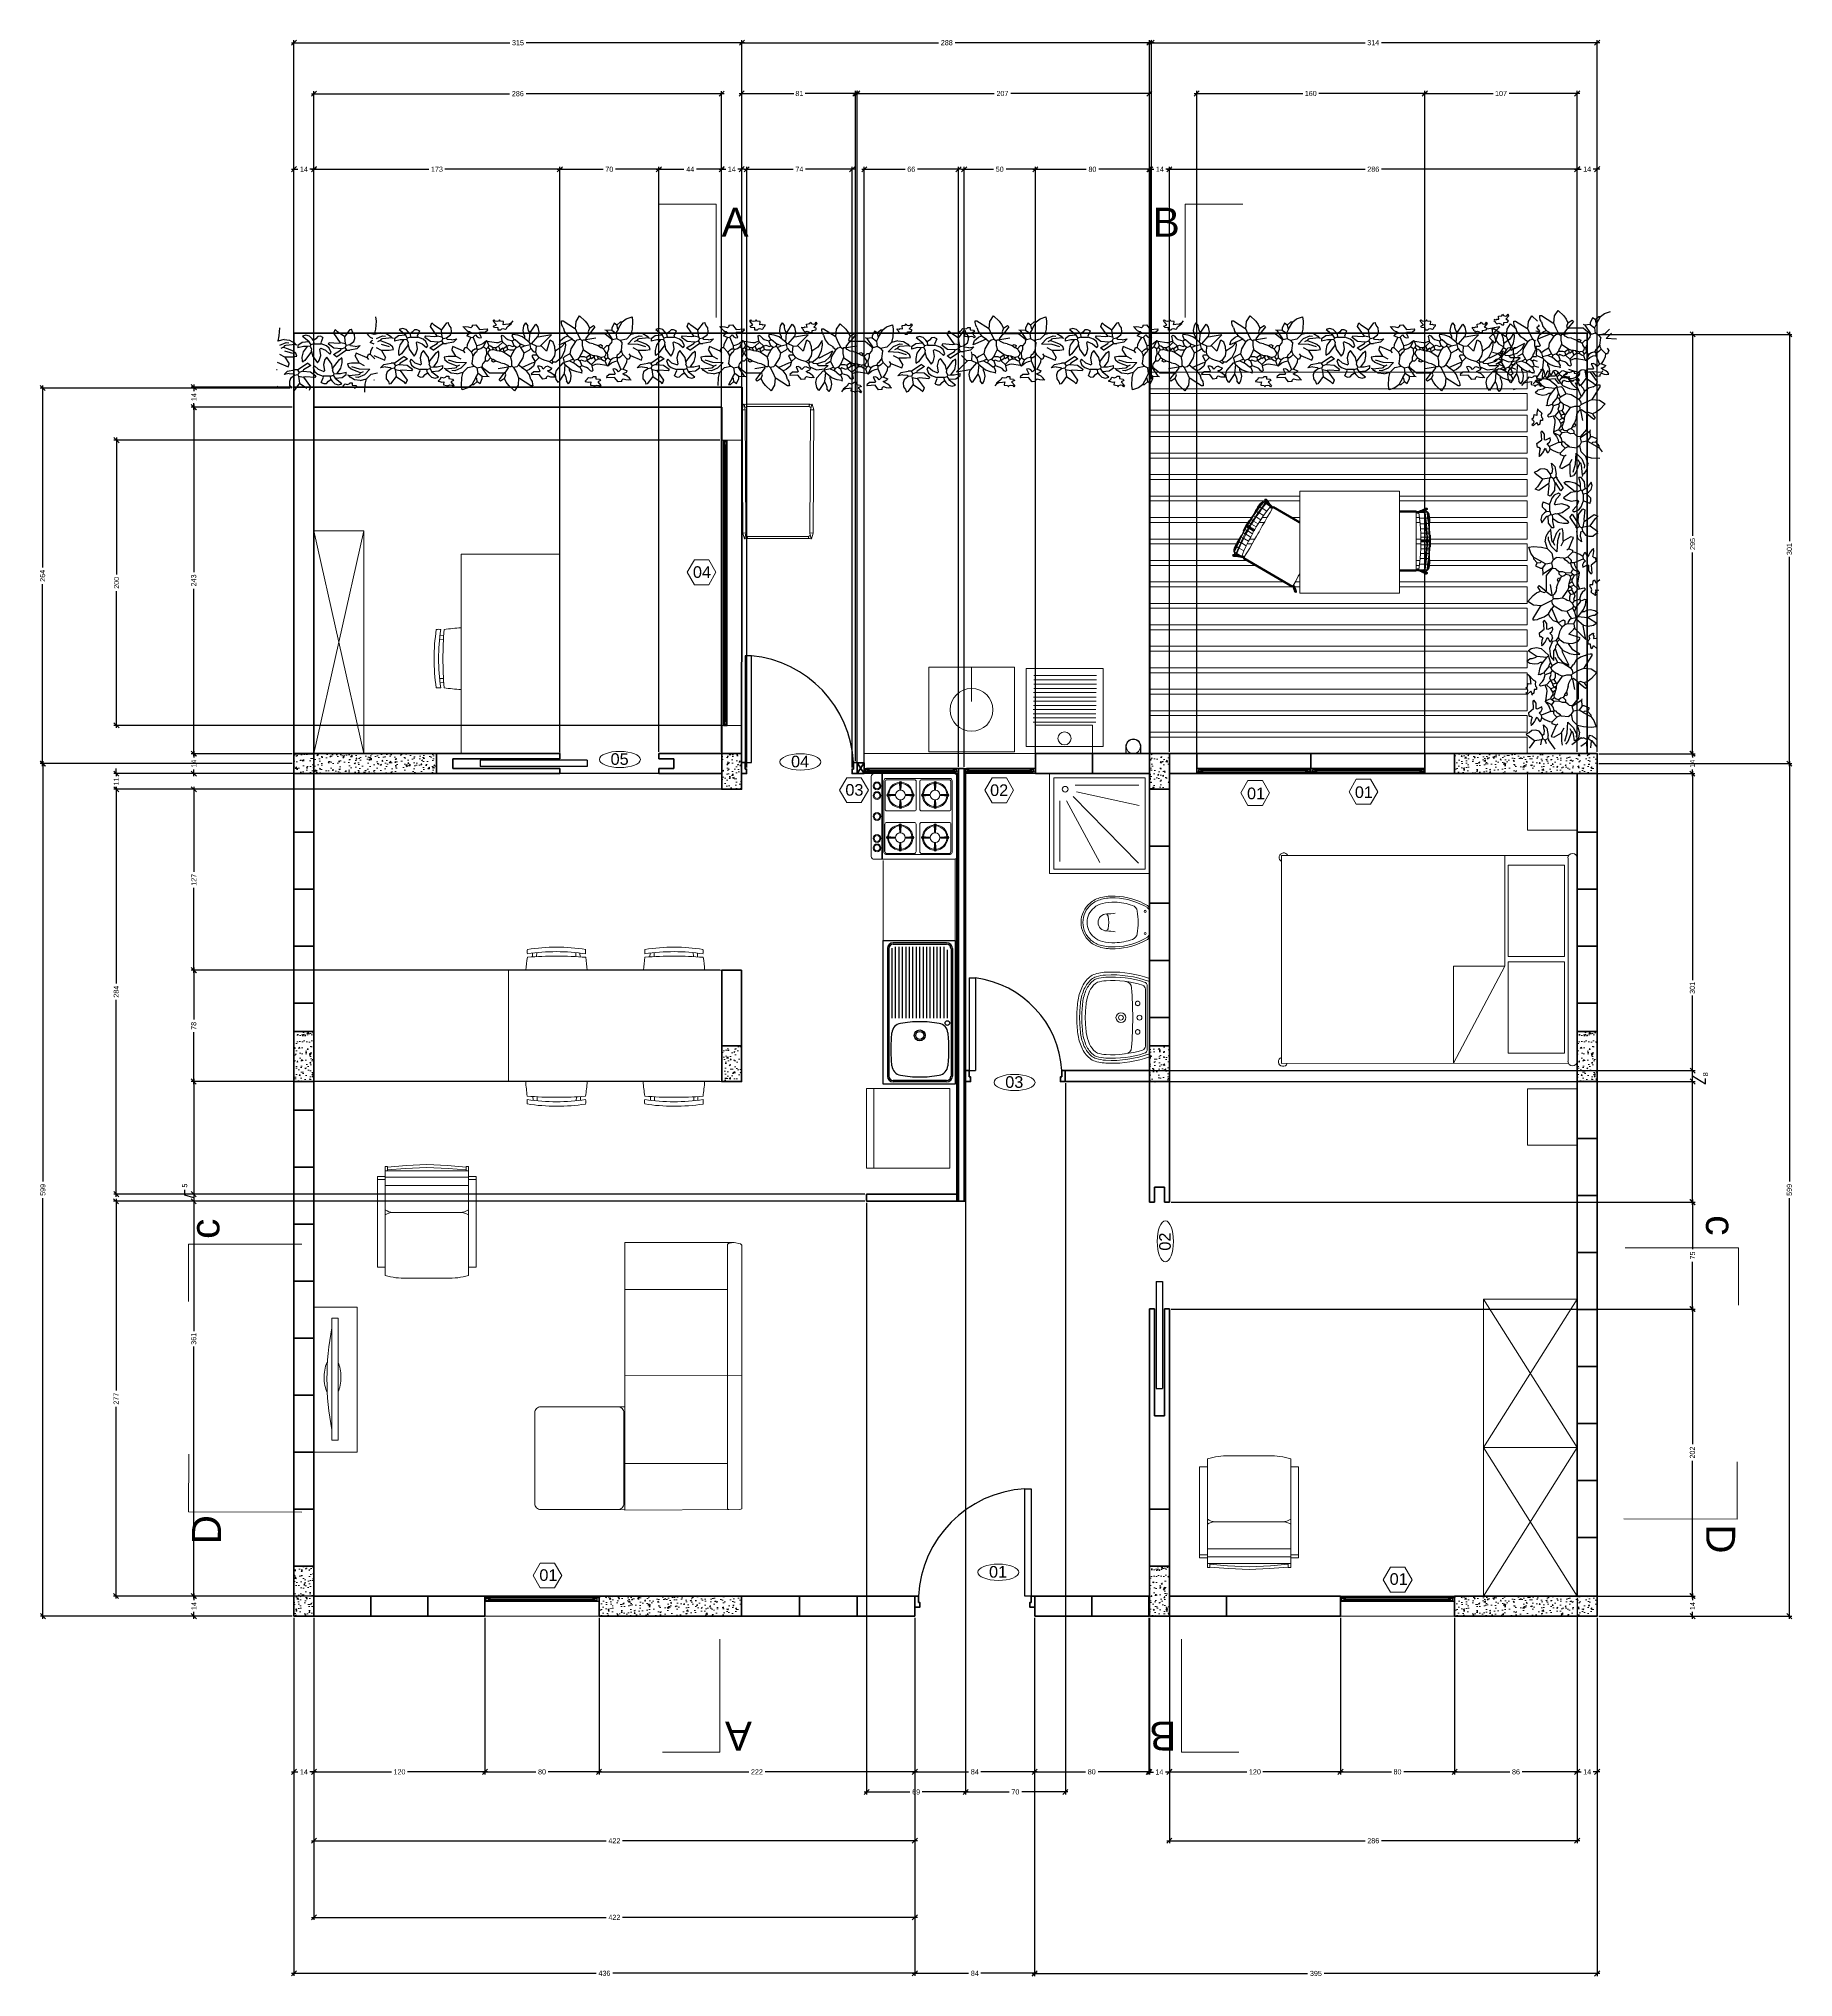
# Model space of a CAD drawing. Header units: inches. Extents: x 2013 to 15569, y -2551 to 2524.
# Drawn here: x 7860 to 9092, y -201 to 1160 of the extents above; entities that cross this region are included whole.
import ezdxf

# ---------------------------------------------------------------- set-up
doc = ezdxf.new("R2010")
doc.units = ezdxf.units.IN
doc.header["$MEASUREMENT"] = 0
doc.linetypes.add('HIDDEN', pattern=[0.375, 0.25, -0.125])
doc.layers.get('0').update_dxf_attribs({"color": 80, "lineweight": 13})
for name, color, linetype, lineweight in [('A-DOOR-FULL', 90, 'Continuous', 25), ('A-FLOR-FTPT', 6, 'Continuous', 70), ('A-FLOR-PATT', 8, 'Continuous', 18), ('A-FURN', 8, 'Continuous', 18), ('A-GLAZ-FULL', 4, 'Continuous', 25), ('A-WALL-FULL', 7, 'Continuous', 35), ('costruzioni', 2, 'Continuous', 35)]:
    doc.layers.add(name, color=color, linetype=linetype, lineweight=lineweight)
doc.layers.add('k_lavelli', color=175, linetype='Continuous')
doc.layers.add('VERDE_siepe', color=96, linetype='Continuous')
doc.styles.add('ARIAL', font='Arial.ttf')
doc.styles.add('E-ROMANS', font='romans.shx', dxfattribs={"width": 0.8})
doc.dimstyles.new('E-0100_TICK_12', dxfattribs={"dimscale": 0.001, "dimtxt": 120, "dimasz": 120, "dimexe": 60, "dimexo": 40, "dimgap": 60, "dimtad": 0, "dimzin": 0, "dimdsep": 46, "dimtxsty": 'E-ROMANS', "dimblk": 'OBLIQUE', "dimcen": 60, "dimclrd": 256, "dimclre": 256, "dimclrt": 256, "dimadec": 0, "dimazin": 0, "dimtfac": 1, "dimtmove": 1, "dimatfit": 3, "dimldrblk": 'OPEN90', "dimfxl": 1, "dimtfill": 1, "dimtolj": 1, "dimtzin": 0, "dimlwd": -1, "dimarcsym": 0})
doc.dimstyles.new('TICK_36', dxfattribs={"dimtxt": 3.6, "dimasz": 3.6, "dimexe": 1.8, "dimexo": 1.2, "dimgap": 1.8, "dimtad": 0, "dimdec": 0, "dimzin": 0, "dimdsep": 46, "dimtxsty": 'ARIAL', "dimblk": 'OBLIQUE', "dimcen": 1.8, "dimdle": 1.8, "dimclrd": 256, "dimclrt": 256, "dimadec": 0, "dimazin": 0, "dimtfac": 1, "dimtdec": 0, "dimtmove": 1, "dimatfit": 3, "dimldrblk": 'OPEN90', "dimfxl": 1, "dimtfill": 1, "dimtolj": 1, "dimtzin": 0, "dimarcsym": 0})
pattern_1 = [(50, (11384.4614, 8778.6805), (9.120779, -0.7979644), [0.953707, -10.4907795]), (355, (11384.461, 8778.6805), (-1.764375, 9.56494), [0.762966, -8.392624]), (100.451, (11385.2215, 8778.614), (7.356437, 8.766932), [0.810526, -8.915786]), (46.1842, (11384.461, 8781.224), (13.571131, -2.10478), [1.43056, -15.73617]), (96.6356, (11385.592, 8781.048), (11.885256, 12.386957), [1.21579, -13.373679]), (351.184, (11384.461, 8781.224), (11.885275, 12.386936), [1.144449, -12.588935]), (21, (11385.733, 8780.588), (7.590352, -5.1197566), [0.953707, -10.4907795]), (326, (11385.733, 8780.588), (3.094018, 9.221071), [0.762966, -8.392624]), (71.4514, (11386.366, 8780.161), (10.684349, 4.1013344), [0.810526, -8.915786]), (37.5, (11384.4614, 8778.6805), (0.1546259, 4.2331103), [0, -8.2908948, 0, -8.5197845, 0, -8.4244138]), (7.5, (11384.4614, 8778.6805), (3.3452176, 5.0153773), [0, -4.8575488, 0, -8.1001534, 0, -3.2108143]), (327.5, (11381.6258, 8778.6805), (6.7881223, -0.2868002), [0, -3.179024, 0, -9.918555, 0, -13.1611597]), (317.5, (11380.354, 8778.6805), (7.4158462, 1.272936), [0, -4.1327313, 0, -6.586938, 0, -9.346331])]

# ---------------------------------------------------------------- blocks, each defined once
blk = doc.blocks.new('A$C08E36EE4')
for p, q in [((-27.99, 59.11), (-28.57, 59.11)), ((-28.57, 55.8), (-11.71, 55.8)), ((5.14, 55.8), (-11.71, 55.8)), ((4.57, 59.11), (5.14, 59.11)), ((-25.36, 44.89), (-11.71, 44.89)), ((1.93, 44.89), (-11.71, 44.89)), ((-19.81, 18.25), (-11.55, 18.25)), ((-3.62, 18.25), (-11.88, 18.25))]:
    blk.add_line(p, q)
for points in [[(-28.57, 63.41), (-27.58, 63.41), (-27.58, 61.76), (-28.57, 61.76)], [(5.14, 63.41), (4.15, 63.41), (4.15, 61.76), (5.14, 61.76)], [(-31.71, 22.71), (-28.57, 22.71), (-28.57, 59.44), (-31.71, 59.44)], [(-31.71, 59.44), (-28.57, 59.44), (-28.57, 58.26), (-31.71, 58.26)], [(8.29, 22.71), (5.14, 22.71), (5.14, 59.44), (8.29, 59.44)], [(8.29, 59.44), (5.14, 59.44), (5.14, 58.26), (8.29, 58.26)]]:
    blk.add_lwpolyline(points, close=True)
for points in [[(-27.58, 63.25), (-20.05, 63.87), (-11.71, 64.24)], [(-27.58, 62.09), (-20.42, 62.69), (-11.71, 63.08)], [(4.15, 63.25), (-3.38, 63.87), (-11.71, 64.24)], [(4.15, 62.09), (-3.01, 62.69), (-11.71, 63.08)], [(-28.57, 61.76), (-28.57, 19.4)], [(-11.71, 59.11), (-27.99, 59.11)], [(-27.98, 61.76), (-11.71, 61.76)], [(4.55, 61.76), (-11.71, 61.76)], [(-11.71, 59.11), (4.57, 59.11)], [(5.14, 61.76), (5.14, 19.4)]]:
    blk.add_lwpolyline(points)
for centre, radius, start, end in [((-25.08, 51.44), 6.56, 237.88624, 267.55765), ((-25.08, 38.33), 6.56, 92.44235, 122.11376), ((1.65, 51.44), 6.56, 272.44235, 302.11376), ((1.65, 38.33), 6.56, 57.88624, 87.55765), ((-20.57, 46.26), 28.02, 253.41211, 271.55674), ((-2.86, 46.26), 28.02, 268.44326, 286.58789)]:
    blk.add_arc(centre, radius, start, end)
blk = doc.blocks.new('A$C245B2C86')
for p, q in [((-86, 181.4), (-84.9, 182.4)), ((24.3, 182.4), (24, 84.8)), ((-47.9, 170.5), (-47.9, 84.8)), ((97.3, 84.8), (97.3, 170.5)), ((50, 79.2), (50, 84.8)), ((135.9, 79.2), (136.1, 84.8))]:
    blk.add_line(p, q)
for points in [[(-86, 181.4), (-87.2, 176.1), (-87.2, 84.8), (136.2, 84.8), (135.8, 181), (135.1, 182.4), (-84.9, 182.4)], [(-87.2, 176.1), (-86.5, 171.9), (-85.8, 170.5), (135.1, 170.5), (135.8, 171.7)]]:
    blk.add_lwpolyline(points)
blk.add_lwpolyline([(55, 84.2), (130.9, 84.2, -0.414214), (135.9, 79.2), (135.9, 14.7, -0.414214), (130.9, 9.7), (55, 9.7, -0.414214), (50, 14.7), (50, 79.2, -0.414214)], format="xyb", close=True)
blk = doc.blocks.new('finestra 1')
at = {"layer": 'A-FLOR-PATT'}
for points in [[(43.09, -91.33), (43.09, -91.328), (43.076, -91.328), (43.076, -91.307), (43.09, -91.307), (43.09, -91.304), (43.073, -91.304), (43.073, -91.33)], [(43.857, -91.33), (43.857, -91.328), (43.871, -91.328), (43.871, -91.307), (43.857, -91.307), (43.857, -91.304), (43.873, -91.304), (43.873, -91.33)]]:
    blk.add_hatch(color=256, dxfattribs=at).paths.add_polyline_path(points)
at = {"layer": 'A-FURN'}
for p, q in [((43.073, -91.294), (43.873, -91.294)), ((43.873, -91.434), (43.073, -91.434))]:
    blk.add_line(p, q, dxfattribs=at)
at = {"layer": 'A-GLAZ-FULL'}
for p, q in [((43.073, -91.304), (43.873, -91.304)), ((43.09, -91.304), (43.073, -91.304)), ((43.073, -91.33), (43.873, -91.33)), ((43.076, -91.328), (43.076, -91.307)), ((43.09, -91.328), (43.076, -91.328)), ((43.08, -91.311), (43.109, -91.311)), ((43.08, -91.324), (43.08, -91.311)), ((43.08, -91.324), (43.109, -91.324)), ((43.873, -91.304), (43.09, -91.304)), ((43.09, -91.307), (43.09, -91.304)), ((43.09, -91.33), (43.09, -91.328)), ((43.099, -91.315), (43.842, -91.315)), ((43.099, -91.32), (43.099, -91.315)), ((43.099, -91.32), (43.842, -91.32)), ((43.109, -91.315), (43.109, -91.311)), ((43.109, -91.324), (43.109, -91.32)), ((43.861, -91.311), (43.832, -91.311)), ((43.832, -91.315), (43.832, -91.311)), ((43.832, -91.324), (43.832, -91.32)), ((43.861, -91.324), (43.832, -91.324)), ((43.842, -91.315), (43.842, -91.32)), ((43.861, -91.324), (43.861, -91.311)), ((43.873, -91.304), (43.873, -91.33))]:
    blk.add_line(p, q, dxfattribs=at)
at = {"layer": 'A-WALL-FULL'}
for p, q in [((43.073, -91.294), (43.073, -91.434)), ((43.873, -91.434), (43.873, -91.294))]:
    blk.add_line(p, q, dxfattribs=at)
blk = doc.blocks.new('doccia')
at = {"layer": 'A-FURN'}
for p, q in [((53.918, -83.491), (54.363, -83.491)), ((53.81, -83.602), (53.81, -84.026)), ((54.091, -84.034), (53.856, -83.602)), ((54.362, -84.038), (53.902, -83.571)), ((54.367, -83.635), (53.926, -83.538))]:
    blk.add_line(p, q, dxfattribs=at)
for points in [[(53.738, -83.411), (54.438, -83.411), (54.438, -84.111), (53.738, -84.111)], [(53.768, -83.441), (54.408, -83.441), (54.408, -84.081), (53.768, -84.081)]]:
    blk.add_lwpolyline(points, close=True, dxfattribs=at)
blk.add_circle((53.847, -83.52), 0.02, dxfattribs=at)
blk = doc.blocks.new('porta scorrevole')
at = {"layer": 'A-DOOR-FULL'}
for p, q in [((113.376, -84.257), (113.376, -85.007)), ((113.376, -84.257), (113.421, -84.257)), ((113.421, -84.257), (113.421, -85.007)), ((113.376, -85.007), (113.421, -85.007))]:
    blk.add_line(p, q, dxfattribs=at)
blk = doc.blocks.new('letto')
at = {"layer": 'A-FURN'}
for p, q in [((27.439, 13.524), (25.423, 13.524)), ((25.423, 12.065), (25.423, 13.524)), ((26.99, 12.747), (26.99, 13.524)), ((27.433, 13.506), (27.433, 12.08)), ((27.498, 13.506), (27.498, 12.08)), ((26.99, 12.747), (26.631, 12.747)), ((26.631, 12.747), (26.631, 12.066)), ((26.99, 12.747), (26.631, 12.066)), ((25.423, 12.065), (27.436, 12.066))]:
    blk.add_line(p, q, dxfattribs=at)
for points in [[(27.408, 13.455), (27.408, 12.815), (27.013, 12.815), (27.013, 13.455)], [(27.408, 12.777), (27.408, 12.137), (27.013, 12.137), (27.013, 12.777)]]:
    blk.add_lwpolyline(points, close=True, dxfattribs=at)
for centre, radius, start, end in [((25.439, 13.51), 0.032, 25.9785, 241.2286), ((27.465, 13.506), 0.0323, 0.6423, 179.7148), ((25.434, 12.077), 0.0324, 108.721, 339.676), ((27.465, 12.081), 0.0324, 181.2656, 357.9557)]:
    blk.add_arc(centre, radius, start, end, dxfattribs=at)
blk = doc.blocks.new('lavabo')
at = {"layer": 'k_lavelli', "color": 251}
for p, q in [((15.727, 25.477), (15.727, 26.23)), ((15.727, 26.23), (16.104, 26.23)), ((15.749, 26.188), (15.749, 25.518)), ((15.756, 26.188), (15.756, 25.518)), ((15.774, 25.822), (15.774, 26.19)), ((15.779, 26.219), (16.06, 26.219)), ((15.779, 26.211), (16.06, 26.211)), ((15.792, 25.822), (15.792, 26.196)), ((15.811, 25.822), (15.811, 26.196)), ((15.829, 25.822), (15.829, 26.196)), ((15.847, 25.822), (15.847, 26.196)), ((15.865, 25.822), (15.865, 26.196)), ((15.883, 25.822), (15.883, 26.196)), ((15.901, 25.822), (15.901, 26.196)), ((15.919, 25.822), (15.919, 26.196)), ((15.938, 25.822), (15.938, 26.196)), ((15.956, 25.822), (15.956, 26.196)), ((15.974, 25.822), (15.974, 26.196)), ((15.992, 25.822), (15.992, 26.196)), ((16.01, 25.822), (16.01, 26.196)), ((16.028, 25.822), (16.028, 26.196)), ((16.047, 25.822), (16.047, 26.196)), ((16.065, 25.822), (16.065, 26.181)), ((16.083, 26.188), (16.083, 25.518)), ((16.09, 26.188), (16.09, 25.518)), ((16.104, 26.23), (16.104, 25.477)), ((16.104, 25.477), (15.727, 25.477)), ((16.06, 25.496), (15.779, 25.496)), ((16.06, 25.488), (15.779, 25.488))]:
    blk.add_line(p, q, dxfattribs=at)
for centre, radius in [((15.919, 25.732), 0.0286), ((15.919, 25.732), 0.0207), ((16.064, 25.797), 0.0122)]:
    blk.add_circle(centre, radius, dxfattribs=at)
for centre, radius, start, end in [((15.779, 26.188), 0.0301, 90, 180), ((15.779, 26.188), 0.0226, 90, 180), ((16.06, 26.188), 0.0301, 0, 90), ((16.06, 26.188), 0.0226, 0, 90), ((16.61, 25.659), 0.843, 174.0822, 180.001), ((15.828, 25.739), 0.0565, 100.3812, 172.77), ((15.919, 25.239), 0.565, 90, 100.3812), ((15.919, 25.239), 0.565, 79.6188, 90), ((16.011, 25.739), 0.0565, 7.23, 79.6188), ((15.229, 25.659), 0.843, 359.999, 5.9178), ((16.61, 25.659), 0.843, 179.999, 185.9178), ((15.229, 25.659), 0.843, 354.0822, 0.001), ((15.828, 25.579), 0.0565, 187.23, 259.6188), ((16.011, 25.579), 0.0565, 280.3812, 352.77), ((15.779, 25.518), 0.0301, 180, 270), ((15.779, 25.518), 0.0226, 180, 270), ((15.919, 26.079), 0.565, 259.6188, 270), ((15.919, 26.079), 0.565, 270, 280.3812), ((16.06, 25.518), 0.0226, 270, 0), ((16.06, 25.518), 0.0301, 270, 0)]:
    blk.add_arc(centre, radius, start, end, dxfattribs=at)
blk = doc.blocks.new('a')
at = {"layer": 'A-FURN', "color": 7, "lineweight": 0}
for p, q in [((125.435, -70.743), (125.458, -70.712)), ((125.447, -70.716), (125.457, -70.7)), ((125.447, -70.716), (125.457, -70.7)), ((125.457, -70.7), (125.447, -70.716)), ((125.448, -70.716), (125.458, -70.702)), ((125.449, -70.717), (125.459, -70.702)), ((125.451, -70.719), (125.461, -70.703)), ((125.457, -70.7), (125.468, -70.687)), ((125.457, -70.7), (125.468, -70.687)), ((125.468, -70.687), (125.457, -70.7)), ((125.458, -70.702), (125.457, -70.7)), ((125.457, -70.713), (125.462, -70.704)), ((125.458, -70.712), (125.482, -70.68)), ((125.458, -70.702), (125.469, -70.689)), ((125.459, -70.702), (125.458, -70.702)), ((125.458, -70.712), (125.462, -70.714)), ((125.459, -70.702), (125.469, -70.69)), ((125.461, -70.703), (125.459, -70.702)), ((125.461, -70.703), (125.471, -70.69)), ((125.462, -70.704), (125.461, -70.703)), ((125.487, -70.683), (125.462, -70.714)), ((125.462, -70.704), (125.471, -70.694)), ((125.462, -70.704), (125.462, -70.704)), ((125.468, -70.687), (125.482, -70.679)), ((125.468, -70.687), (125.481, -70.679)), ((125.481, -70.679), (125.468, -70.687)), ((125.469, -70.689), (125.468, -70.687)), ((125.469, -70.689), (125.481, -70.682)), ((125.469, -70.69), (125.478, -70.684)), ((125.469, -70.69), (125.469, -70.689)), ((125.471, -70.69), (125.469, -70.69)), ((125.471, -70.69), (125.475, -70.689)), ((125.472, -70.691), (125.471, -70.69)), ((125.498, -70.689), (125.474, -70.722)), ((125.504, -70.693), (125.479, -70.724)), ((125.482, -70.679), (125.481, -70.679)), ((125.481, -70.679), (125.484, -70.679)), ((125.484, -70.679), (125.481, -70.679)), ((125.492, -70.676), (125.482, -70.68)), ((125.482, -70.68), (125.482, -70.679)), ((125.482, -70.679), (125.482, -70.68)), ((125.482, -70.68), (125.487, -70.683)), ((125.487, -70.683), (125.498, -70.677)), ((125.487, -70.683), (125.498, -70.689)), ((125.492, -70.677), (125.492, -70.676)), ((125.494, -70.677), (125.492, -70.676)), ((125.495, -70.677), (125.494, -70.677)), ((125.498, -70.677), (125.495, -70.677)), ((125.497, -70.661), (125.498, -70.66)), ((125.497, -70.661), (125.504, -70.67)), ((125.497, -70.661), (125.497, -70.663)), ((125.497, -70.663), (125.497, -70.664)), ((125.497, -70.663), (125.502, -70.671)), ((125.497, -70.664), (125.502, -70.673)), ((125.497, -70.666), (125.497, -70.664)), ((125.497, -70.664), (125.497, -70.664)), ((125.498, -70.667), (125.497, -70.666)), ((125.502, -70.674), (125.497, -70.666)), ((125.498, -70.66), (125.499, -70.659)), ((125.498, -70.66), (125.504, -70.669)), ((125.504, -70.676), (125.498, -70.667)), ((125.527, -70.694), (125.498, -70.677)), ((125.499, -70.679), (125.498, -70.677)), ((125.498, -70.689), (125.502, -70.682)), ((125.498, -70.689), (125.504, -70.693)), ((125.499, -70.659), (125.505, -70.667)), ((125.499, -70.659), (125.501, -70.659)), ((125.499, -70.679), (125.534, -70.699)), ((125.501, -70.68), (125.499, -70.679)), ((125.501, -70.659), (125.508, -70.667)), ((125.501, -70.659), (125.502, -70.659)), ((125.501, -70.68), (125.535, -70.7)), ((125.502, -70.682), (125.501, -70.68)), ((125.502, -70.659), (125.509, -70.667)), ((125.502, -70.659), (125.505, -70.659)), ((125.504, -70.67), (125.502, -70.671)), ((125.502, -70.671), (125.502, -70.673)), ((125.502, -70.671), (125.509, -70.68)), ((125.502, -70.673), (125.502, -70.674)), ((125.502, -70.673), (125.509, -70.682)), ((125.502, -70.674), (125.504, -70.676)), ((125.509, -70.684), (125.502, -70.674)), ((125.502, -70.682), (125.537, -70.702)), ((125.504, -70.684), (125.502, -70.682)), ((125.505, -70.667), (125.504, -70.669)), ((125.504, -70.669), (125.504, -70.67)), ((125.504, -70.669), (125.511, -70.677)), ((125.504, -70.67), (125.509, -70.679)), ((125.504, -70.676), (125.509, -70.684)), ((125.504, -70.684), (125.537, -70.703)), ((125.504, -70.686), (125.504, -70.684)), ((125.504, -70.686), (125.538, -70.706)), ((125.504, -70.689), (125.504, -70.686)), ((125.504, -70.689), (125.538, -70.707)), ((125.504, -70.69), (125.504, -70.689)), ((125.504, -70.69), (125.537, -70.71)), ((125.504, -70.693), (125.504, -70.69)), ((125.504, -70.693), (125.537, -70.712)), ((125.505, -70.659), (125.511, -70.667)), ((125.505, -70.659), (125.507, -70.659)), ((125.508, -70.667), (125.505, -70.667)), ((125.505, -70.667), (125.512, -70.676)), ((125.507, -70.659), (125.508, -70.66)), ((125.507, -70.659), (125.512, -70.667)), ((125.508, -70.66), (125.509, -70.661)), ((125.508, -70.66), (125.514, -70.669)), ((125.509, -70.667), (125.508, -70.667)), ((125.508, -70.667), (125.514, -70.676)), ((125.509, -70.661), (125.515, -70.67)), ((125.511, -70.667), (125.509, -70.667)), ((125.509, -70.667), (125.515, -70.676)), ((125.511, -70.677), (125.509, -70.679)), ((125.509, -70.679), (125.517, -70.687)), ((125.509, -70.679), (125.509, -70.68)), ((125.514, -70.687), (125.509, -70.68)), ((125.509, -70.68), (125.509, -70.682)), ((125.511, -70.686), (125.509, -70.682)), ((125.509, -70.682), (125.509, -70.684)), ((125.509, -70.684), (125.509, -70.684)), ((125.509, -70.684), (125.509, -70.684)), ((125.511, -70.667), (125.518, -70.676)), ((125.512, -70.667), (125.511, -70.667)), ((125.512, -70.676), (125.511, -70.677)), ((125.511, -70.677), (125.517, -70.686)), ((125.512, -70.667), (125.519, -70.677)), ((125.514, -70.669), (125.512, -70.667)), ((125.514, -70.676), (125.512, -70.676)), ((125.512, -70.676), (125.518, -70.686)), ((125.537, -70.712), (125.512, -70.743)), ((125.514, -70.669), (125.521, -70.677)), ((125.515, -70.67), (125.514, -70.669)), ((125.515, -70.676), (125.514, -70.676)), ((125.514, -70.676), (125.519, -70.684)), ((125.515, -70.67), (125.522, -70.679)), ((125.518, -70.676), (125.515, -70.676)), ((125.515, -70.676), (125.522, -70.684)), ((125.517, -70.687), (125.515, -70.689)), ((125.521, -70.691), (125.517, -70.686)), ((125.517, -70.686), (125.517, -70.687)), ((125.518, -70.686), (125.517, -70.686)), ((125.517, -70.689), (125.517, -70.687)), ((125.519, -70.677), (125.518, -70.676)), ((125.518, -70.676), (125.524, -70.684)), ((125.519, -70.684), (125.518, -70.686)), ((125.524, -70.693), (125.518, -70.686)), ((125.519, -70.677), (125.525, -70.686)), ((125.521, -70.677), (125.519, -70.677)), ((125.519, -70.684), (125.527, -70.693)), ((125.522, -70.684), (125.519, -70.684)), ((125.521, -70.677), (125.527, -70.687)), ((125.522, -70.679), (125.521, -70.677)), ((125.522, -70.679), (125.528, -70.689)), ((125.522, -70.684), (125.528, -70.693)), ((125.524, -70.684), (125.522, -70.684)), ((125.525, -70.686), (125.524, -70.684)), ((125.524, -70.684), (125.529, -70.693)), ((125.527, -70.687), (125.525, -70.686)), ((125.525, -70.686), (125.532, -70.694)), ((125.527, -70.693), (125.525, -70.694)), ((125.528, -70.689), (125.527, -70.687)), ((125.527, -70.687), (125.534, -70.696)), ((125.528, -70.693), (125.527, -70.693)), ((125.528, -70.696), (125.527, -70.693)), ((125.528, -70.689), (125.535, -70.697)), ((125.531, -70.697), (125.528, -70.693)), ((125.529, -70.693), (125.528, -70.693)), ((125.534, -70.699), (125.529, -70.693)), ((125.532, -70.694), (125.529, -70.693)), ((125.532, -70.694), (125.538, -70.703)), ((125.534, -70.696), (125.532, -70.694)), ((125.539, -70.704), (125.534, -70.696)), ((125.535, -70.697), (125.534, -70.696)), ((125.534, -70.699), (125.535, -70.7)), ((125.541, -70.704), (125.535, -70.697)), ((125.535, -70.7), (125.537, -70.702)), ((125.537, -70.702), (125.537, -70.703)), ((125.537, -70.703), (125.538, -70.706)), ((125.542, -70.707), (125.537, -70.703)), ((125.538, -70.703), (125.537, -70.703)), ((125.537, -70.704), (125.539, -70.706)), ((125.538, -70.704), (125.537, -70.704)), ((125.538, -70.707), (125.537, -70.71)), ((125.537, -70.71), (125.537, -70.712)), ((125.537, -70.712), (125.541, -70.713)), ((125.537, -70.713), (125.541, -70.714)), ((125.547, -70.709), (125.538, -70.703)), ((125.547, -70.709), (125.538, -70.704)), ((125.539, -70.706), (125.538, -70.704)), ((125.538, -70.704), (125.541, -70.707)), ((125.538, -70.706), (125.538, -70.707)), ((125.538, -70.706), (125.542, -70.709)), ((125.538, -70.707), (125.542, -70.71)), ((125.538, -70.709), (125.542, -70.712)), ((125.539, -70.706), (125.548, -70.71)), ((125.541, -70.707), (125.539, -70.706)), ((125.542, -70.709), (125.541, -70.707)), ((125.541, -70.707), (125.549, -70.712)), ((125.541, -70.713), (125.542, -70.712)), ((125.541, -70.713), (125.541, -70.714)), ((125.549, -70.719), (125.541, -70.713)), ((125.542, -70.709), (125.549, -70.713)), ((125.542, -70.71), (125.542, -70.709)), ((125.542, -70.71), (125.551, -70.714)), ((125.542, -70.712), (125.542, -70.71)), ((125.549, -70.717), (125.542, -70.712)), ((125.548, -70.71), (125.544, -70.707)), ((125.548, -70.71), (125.547, -70.709)), ((125.549, -70.712), (125.548, -70.71)), ((125.549, -70.713), (125.549, -70.712)), ((125.551, -70.714), (125.549, -70.713)), ((125.552, -70.714), (125.552, -70.713)), ((125.552, -70.713), (125.554, -70.713)), ((125.554, -70.713), (125.552, -70.713)), ((125.555, -70.716), (125.552, -70.713)), ((125.552, -70.713), (125.552, -70.714)), ((125.557, -70.714), (125.554, -70.713)), ((125.557, -70.714), (125.554, -70.713)), ((125.557, -70.713), (125.557, -70.714)), ((125.557, -70.714), (125.557, -70.713)), ((125.558, -70.713), (125.557, -70.713)), ((125.557, -70.713), (125.558, -70.713)), ((125.558, -70.713), (125.557, -70.713)), ((125.558, -70.713), (125.557, -70.714)), ((125.557, -70.714), (125.557, -70.713)), ((125.557, -70.713), (125.558, -70.713)), ((125.558, -70.713), (125.557, -70.714)), ((125.557, -70.713), (125.558, -70.713)), ((125.558, -70.713), (125.557, -70.713)), ((125.557, -70.713), (125.558, -70.713)), ((125.557, -70.713), (125.558, -70.713)), ((125.557, -70.714), (125.557, -70.713)), ((125.557, -70.713), (125.742, -70.82)), ((125.558, -70.712), (125.558, -70.712)), ((125.558, -70.712), (125.558, -70.713)), ((125.558, -70.712), (125.558, -70.712)), ((125.742, -70.819), (125.558, -70.712)), ((125.558, -70.713), (125.558, -70.712)), ((125.558, -70.712), (125.742, -70.819)), ((125.558, -70.713), (125.558, -70.713)), ((125.558, -70.713), (125.742, -70.819)), ((125.742, -70.603), (125.742, -70.96)), ((125.775, -70.603), (125.742, -70.603)), ((125.365, -70.845), (125.345, -70.88)), ((125.365, -70.845), (125.345, -70.88)), ((125.347, -70.882), (125.367, -70.846)), ((125.365, -70.845), (125.387, -70.809)), ((125.387, -70.809), (125.365, -70.845)), ((125.367, -70.846), (125.365, -70.845)), ((125.365, -70.853), (125.369, -70.847)), ((125.367, -70.846), (125.388, -70.81)), ((125.367, -70.846), (125.369, -70.847)), ((125.369, -70.847), (125.372, -70.84)), ((125.369, -70.847), (125.374, -70.849)), ((125.374, -70.849), (125.369, -70.854)), ((125.382, -70.823), (125.372, -70.84)), ((125.372, -70.84), (125.377, -70.843)), ((125.374, -70.849), (125.377, -70.843)), ((125.374, -70.849), (125.385, -70.856)), ((125.387, -70.826), (125.377, -70.843)), ((125.388, -70.85), (125.377, -70.843)), ((125.378, -70.83), (125.389, -70.812)), ((125.397, -70.8), (125.382, -70.823)), ((125.382, -70.823), (125.387, -70.826)), ((125.385, -70.856), (125.388, -70.85)), ((125.401, -70.803), (125.387, -70.826)), ((125.388, -70.81), (125.387, -70.809)), ((125.387, -70.809), (125.389, -70.81)), ((125.389, -70.81), (125.387, -70.809)), ((125.387, -70.809), (125.388, -70.81)), ((125.388, -70.81), (125.387, -70.809)), ((125.387, -70.809), (125.387, -70.809)), ((125.387, -70.809), (125.388, -70.81)), ((125.388, -70.81), (125.387, -70.809)), ((125.387, -70.809), (125.388, -70.81)), ((125.387, -70.826), (125.398, -70.833)), ((125.389, -70.812), (125.388, -70.81)), ((125.388, -70.81), (125.389, -70.812)), ((125.398, -70.833), (125.388, -70.85)), ((125.394, -70.853), (125.388, -70.85)), ((125.389, -70.812), (125.389, -70.812)), ((125.389, -70.812), (125.389, -70.812)), ((125.389, -70.812), (125.389, -70.812)), ((125.404, -70.836), (125.394, -70.853)), ((125.397, -70.8), (125.415, -70.773)), ((125.397, -70.8), (125.401, -70.803)), ((125.412, -70.81), (125.398, -70.833)), ((125.398, -70.833), (125.404, -70.836)), ((125.419, -70.776), (125.401, -70.803)), ((125.401, -70.803), (125.412, -70.81)), ((125.418, -70.813), (125.404, -70.836)), ((125.404, -70.836), (125.437, -70.854)), ((125.412, -70.776), (125.407, -70.784)), ((125.409, -70.78), (125.412, -70.776)), ((125.412, -70.776), (125.432, -70.74)), ((125.432, -70.74), (125.412, -70.776)), ((125.412, -70.776), (125.412, -70.776)), ((125.431, -70.783), (125.412, -70.81)), ((125.412, -70.81), (125.418, -70.813)), ((125.415, -70.773), (125.435, -70.743)), ((125.415, -70.773), (125.419, -70.776)), ((125.417, -70.77), (125.434, -70.74)), ((125.435, -70.786), (125.418, -70.813)), ((125.418, -70.813), (125.451, -70.832)), ((125.439, -70.746), (125.419, -70.776)), ((125.419, -70.776), (125.431, -70.783)), ((125.425, -70.757), (125.435, -70.742)), ((125.451, -70.753), (125.431, -70.783)), ((125.431, -70.783), (125.435, -70.786)), ((125.432, -70.74), (125.438, -70.73)), ((125.438, -70.73), (125.432, -70.74)), ((125.434, -70.74), (125.432, -70.74)), ((125.434, -70.74), (125.439, -70.73)), ((125.435, -70.742), (125.434, -70.74)), ((125.435, -70.742), (125.441, -70.73)), ((125.435, -70.742), (125.435, -70.742)), ((125.435, -70.743), (125.439, -70.746)), ((125.457, -70.756), (125.435, -70.786)), ((125.435, -70.786), (125.439, -70.787)), ((125.437, -70.742), (125.441, -70.732)), ((125.451, -70.832), (125.437, -70.854)), ((125.438, -70.73), (125.447, -70.716)), ((125.447, -70.716), (125.438, -70.73)), ((125.439, -70.73), (125.438, -70.73)), ((125.462, -70.714), (125.439, -70.746)), ((125.439, -70.73), (125.447, -70.716)), ((125.441, -70.73), (125.439, -70.73)), ((125.439, -70.746), (125.451, -70.753)), ((125.439, -70.787), (125.469, -70.804)), ((125.441, -70.73), (125.448, -70.716)), ((125.441, -70.732), (125.449, -70.717)), ((125.441, -70.732), (125.441, -70.73)), ((125.442, -70.732), (125.441, -70.732)), ((125.444, -70.73), (125.451, -70.719)), ((125.448, -70.716), (125.447, -70.716)), ((125.449, -70.717), (125.448, -70.716)), ((125.451, -70.719), (125.449, -70.717)), ((125.452, -70.719), (125.451, -70.719)), ((125.474, -70.722), (125.451, -70.753)), ((125.451, -70.753), (125.457, -70.756)), ((125.469, -70.804), (125.451, -70.832)), ((125.479, -70.724), (125.457, -70.756)), ((125.489, -70.774), (125.457, -70.756)), ((125.462, -70.714), (125.474, -70.722)), ((125.467, -70.87), (125.479, -70.847)), ((125.479, -70.847), (125.467, -70.87)), ((125.479, -70.847), (125.467, -70.87)), ((125.467, -70.87), (125.479, -70.847)), ((125.469, -70.804), (125.489, -70.774)), ((125.474, -70.722), (125.479, -70.724)), ((125.479, -70.724), (125.512, -70.743)), ((125.479, -70.847), (125.497, -70.819)), ((125.497, -70.819), (125.479, -70.847)), ((125.479, -70.847), (125.497, -70.819)), ((125.497, -70.819), (125.479, -70.847)), ((125.479, -70.847), (125.479, -70.847)), ((125.512, -70.743), (125.489, -70.774)), ((125.497, -70.819), (125.514, -70.787)), ((125.514, -70.787), (125.497, -70.819)), ((125.507, -70.8), (125.497, -70.819)), ((125.497, -70.819), (125.507, -70.8)), ((125.514, -70.787), (125.534, -70.754)), ((125.514, -70.787), (125.534, -70.754)), ((125.532, -70.716), (125.539, -70.72)), ((125.534, -70.714), (125.537, -70.716)), ((125.534, -70.716), (125.534, -70.716)), ((125.534, -70.716), (125.535, -70.717)), ((125.534, -70.716), (125.535, -70.717)), ((125.534, -70.716), (125.542, -70.722)), ((125.534, -70.754), (125.554, -70.719)), ((125.534, -70.754), (125.554, -70.719)), ((125.535, -70.714), (125.539, -70.716)), ((125.535, -70.717), (125.537, -70.716)), ((125.535, -70.717), (125.544, -70.722)), ((125.537, -70.716), (125.545, -70.722)), ((125.537, -70.716), (125.539, -70.716)), ((125.539, -70.716), (125.541, -70.714)), ((125.539, -70.716), (125.547, -70.72)), ((125.539, -70.72), (125.542, -70.722)), ((125.541, -70.714), (125.548, -70.72)), ((125.542, -70.722), (125.544, -70.722)), ((125.544, -70.722), (125.545, -70.722)), ((125.545, -70.722), (125.547, -70.72)), ((125.547, -70.72), (125.548, -70.72)), ((125.548, -70.723), (125.547, -70.723)), ((125.551, -70.724), (125.547, -70.723)), ((125.547, -70.723), (125.547, -70.724)), ((125.547, -70.724), (125.547, -70.723)), ((125.547, -70.723), (125.548, -70.723)), ((125.549, -70.726), (125.547, -70.724)), ((125.547, -70.724), (125.549, -70.726)), ((125.548, -70.72), (125.549, -70.719)), ((125.549, -70.72), (125.548, -70.722)), ((125.549, -70.72), (125.548, -70.722)), ((125.548, -70.722), (125.548, -70.723)), ((125.551, -70.723), (125.548, -70.722)), ((125.548, -70.722), (125.548, -70.723)), ((125.551, -70.724), (125.548, -70.723)), ((125.549, -70.717), (125.551, -70.714)), ((125.549, -70.719), (125.551, -70.717)), ((125.551, -70.717), (125.549, -70.719)), ((125.549, -70.719), (125.549, -70.717)), ((125.549, -70.72), (125.549, -70.719)), ((125.552, -70.72), (125.549, -70.719)), ((125.549, -70.719), (125.549, -70.72)), ((125.552, -70.722), (125.549, -70.72)), ((125.549, -70.726), (125.549, -70.727)), ((125.549, -70.727), (125.549, -70.726)), ((125.549, -70.726), (125.549, -70.726)), ((125.549, -70.726), (125.549, -70.726)), ((125.549, -70.726), (125.549, -70.726)), ((125.551, -70.717), (125.552, -70.716)), ((125.552, -70.716), (125.551, -70.717)), ((125.554, -70.719), (125.551, -70.717)), ((125.552, -70.716), (125.552, -70.714)), ((125.555, -70.716), (125.552, -70.714)), ((125.552, -70.714), (125.552, -70.716)), ((125.555, -70.717), (125.552, -70.716)), ((125.555, -70.717), (125.554, -70.717)), ((125.554, -70.717), (125.555, -70.717)), ((125.555, -70.717), (125.554, -70.717)), ((125.554, -70.717), (125.554, -70.717)), ((125.554, -70.717), (125.555, -70.717)), ((125.555, -70.717), (125.554, -70.719)), ((125.554, -70.719), (125.555, -70.717)), ((125.554, -70.719), (125.742, -70.829)), ((125.557, -70.714), (125.555, -70.716)), ((125.555, -70.716), (125.557, -70.714)), ((125.555, -70.716), (125.555, -70.717)), ((125.555, -70.717), (125.555, -70.716)), ((125.555, -70.716), (125.555, -70.716)), ((125.555, -70.716), (125.555, -70.717)), ((125.555, -70.717), (125.555, -70.716)), ((125.555, -70.716), (125.742, -70.824)), ((125.555, -70.717), (125.742, -70.826)), ((125.557, -70.714), (125.557, -70.714)), ((125.557, -70.714), (125.742, -70.822)), ((126.442, -70.742), (126.558, -70.742)), ((126.558, -70.742), (126.442, -70.742)), ((126.442, -70.743), (126.558, -70.743)), ((126.442, -70.744), (126.558, -70.744)), ((126.442, -70.746), (126.558, -70.746)), ((126.442, -70.747), (126.558, -70.747)), ((126.442, -70.749), (126.558, -70.749)), ((126.442, -70.75), (126.558, -70.75)), ((126.558, -70.743), (126.558, -70.742)), ((126.558, -70.742), (126.558, -70.743)), ((126.558, -70.744), (126.558, -70.743)), ((126.558, -70.743), (126.558, -70.744)), ((126.558, -70.746), (126.558, -70.744)), ((126.558, -70.744), (126.558, -70.746)), ((126.558, -70.747), (126.558, -70.746)), ((126.558, -70.746), (126.558, -70.747)), ((126.558, -70.746), (126.562, -70.746)), ((126.558, -70.746), (126.562, -70.746)), ((126.562, -70.746), (126.558, -70.746)), ((126.558, -70.746), (126.558, -70.746)), ((126.558, -70.749), (126.558, -70.747)), ((126.558, -70.747), (126.562, -70.747)), ((126.558, -70.747), (126.558, -70.749)), ((126.558, -70.75), (126.558, -70.749)), ((126.558, -70.749), (126.562, -70.749)), ((126.558, -70.749), (126.558, -70.75)), ((126.558, -70.75), (126.562, -70.75)), ((126.558, -70.79), (126.558, -70.75)), ((126.558, -70.75), (126.558, -70.79)), ((126.558, -70.752), (126.562, -70.752)), ((126.558, -70.753), (126.562, -70.753)), ((126.558, -70.754), (126.562, -70.754)), ((126.558, -70.756), (126.562, -70.756)), ((126.558, -70.757), (126.562, -70.757)), ((126.562, -70.757), (126.558, -70.757)), ((126.558, -70.759), (126.562, -70.759)), ((126.558, -70.829), (126.558, -70.79)), ((126.558, -70.79), (126.558, -70.829)), ((126.558, -70.866), (126.558, -70.829)), ((126.558, -70.829), (126.558, -70.866)), ((126.562, -70.747), (126.562, -70.746)), ((126.562, -70.746), (126.562, -70.747)), ((126.562, -70.749), (126.562, -70.747)), ((126.562, -70.747), (126.562, -70.749)), ((126.562, -70.75), (126.564, -70.749)), ((126.562, -70.75), (126.562, -70.749)), ((126.562, -70.749), (126.562, -70.75)), ((126.562, -70.752), (126.562, -70.75)), ((126.562, -70.75), (126.572, -70.75)), ((126.562, -70.752), (126.562, -70.75)), ((126.562, -70.75), (126.562, -70.752)), ((126.562, -70.753), (126.562, -70.752)), ((126.562, -70.752), (126.562, -70.753)), ((126.562, -70.753), (126.562, -70.752)), ((126.562, -70.752), (126.572, -70.752)), ((126.562, -70.753), (126.562, -70.754)), ((126.562, -70.753), (126.562, -70.754)), ((126.564, -70.754), (126.562, -70.753)), ((126.572, -70.753), (126.562, -70.753)), ((126.562, -70.754), (126.562, -70.756)), ((126.562, -70.754), (126.562, -70.756)), ((126.562, -70.757), (126.562, -70.756)), ((126.562, -70.756), (126.562, -70.757)), ((126.562, -70.757), (126.562, -70.757)), ((126.564, -70.749), (126.565, -70.747)), ((126.564, -70.749), (126.572, -70.749)), ((126.565, -70.756), (126.564, -70.754)), ((126.572, -70.754), (126.564, -70.754)), ((126.565, -70.747), (126.567, -70.746)), ((126.565, -70.747), (126.574, -70.747)), ((126.574, -70.756), (126.565, -70.756)), ((126.567, -70.757), (126.565, -70.756)), ((126.567, -70.746), (126.575, -70.746)), ((126.567, -70.746), (126.568, -70.746)), ((126.575, -70.757), (126.567, -70.757)), ((126.568, -70.759), (126.567, -70.757)), ((126.568, -70.746), (126.578, -70.744)), ((126.568, -70.746), (126.578, -70.746)), ((126.568, -70.746), (126.569, -70.746)), ((126.578, -70.759), (126.568, -70.759)), ((126.569, -70.759), (126.568, -70.759)), ((126.569, -70.746), (126.579, -70.744)), ((126.569, -70.746), (126.579, -70.746)), ((126.578, -70.759), (126.569, -70.759)), ((126.572, -70.749), (126.574, -70.747)), ((126.572, -70.75), (126.572, -70.749)), ((126.578, -70.749), (126.572, -70.749)), ((126.572, -70.752), (126.572, -70.75)), ((126.578, -70.75), (126.572, -70.75)), ((126.577, -70.752), (126.572, -70.752)), ((126.572, -70.752), (126.572, -70.753)), ((126.572, -70.752), (126.572, -70.752)), ((126.572, -70.753), (126.577, -70.753)), ((126.572, -70.753), (126.572, -70.754)), ((126.572, -70.754), (126.574, -70.756)), ((126.572, -70.754), (126.578, -70.754)), ((126.582, -70.744), (126.574, -70.746)), ((126.574, -70.747), (126.575, -70.746)), ((126.579, -70.747), (126.574, -70.747)), ((126.574, -70.756), (126.575, -70.757)), ((126.574, -70.756), (126.578, -70.756)), ((126.575, -70.746), (126.578, -70.746)), ((126.579, -70.746), (126.575, -70.746)), ((126.575, -70.757), (126.578, -70.759)), ((126.575, -70.757), (126.578, -70.757)), ((126.578, -70.75), (126.577, -70.753)), ((126.577, -70.753), (126.615, -70.753)), ((126.582, -70.793), (126.577, -70.753)), ((126.577, -70.753), (126.577, -70.753)), ((126.578, -70.744), (126.587, -70.74)), ((126.578, -70.744), (126.588, -70.74)), ((126.578, -70.744), (126.579, -70.744)), ((126.578, -70.746), (126.579, -70.746)), ((126.581, -70.746), (126.578, -70.746)), ((126.579, -70.747), (126.578, -70.749)), ((126.578, -70.749), (126.578, -70.75)), ((126.578, -70.749), (126.617, -70.749)), ((126.578, -70.75), (126.615, -70.75)), ((126.578, -70.759), (126.578, -70.759)), ((126.579, -70.744), (126.589, -70.74)), ((126.579, -70.744), (126.582, -70.744)), ((126.581, -70.746), (126.579, -70.747)), ((126.581, -70.746), (126.579, -70.746)), ((126.579, -70.747), (126.618, -70.747)), ((126.582, -70.744), (126.581, -70.746)), ((126.581, -70.746), (126.619, -70.746)), ((126.585, -70.743), (126.582, -70.744)), ((126.582, -70.744), (126.621, -70.743)), ((126.587, -70.832), (126.582, -70.793)), ((126.621, -70.793), (126.582, -70.793)), ((126.585, -70.743), (126.592, -70.74)), ((126.587, -70.743), (126.585, -70.743)), ((126.585, -70.743), (126.624, -70.743)), ((126.587, -70.74), (126.597, -70.736)), ((126.587, -70.74), (126.588, -70.74)), ((126.587, -70.743), (126.625, -70.743)), ((126.625, -70.832), (126.587, -70.832)), ((126.587, -70.832), (126.589, -70.867)), ((126.588, -70.74), (126.598, -70.736)), ((126.588, -70.74), (126.589, -70.74)), ((126.589, -70.74), (126.599, -70.736)), ((126.589, -70.743), (126.594, -70.74)), ((126.589, -70.74), (126.592, -70.74)), ((126.592, -70.74), (126.601, -70.736)), ((126.592, -70.74), (126.594, -70.74)), ((126.592, -70.743), (126.595, -70.742)), ((126.594, -70.74), (126.604, -70.736)), ((126.594, -70.74), (126.595, -70.742)), ((126.594, -70.743), (126.628, -70.743)), ((126.595, -70.742), (126.605, -70.737)), ((126.595, -70.742), (126.595, -70.743)), ((126.597, -70.736), (126.605, -70.732)), ((126.597, -70.736), (126.598, -70.736)), ((126.597, -70.743), (126.607, -70.739)), ((126.598, -70.736), (126.608, -70.732)), ((126.598, -70.736), (126.599, -70.736)), ((126.599, -70.736), (126.609, -70.732)), ((126.599, -70.736), (126.601, -70.736)), ((126.601, -70.736), (126.611, -70.732)), ((126.601, -70.736), (126.604, -70.736)), ((126.601, -70.743), (126.607, -70.74)), ((126.604, -70.736), (126.614, -70.732)), ((126.604, -70.736), (126.605, -70.737)), ((126.605, -70.732), (126.615, -70.727)), ((126.605, -70.732), (126.608, -70.732)), ((126.605, -70.737), (126.615, -70.733)), ((126.605, -70.737), (126.607, -70.739)), ((126.605, -70.743), (126.607, -70.742)), ((126.607, -70.739), (126.615, -70.734)), ((126.607, -70.74), (126.617, -70.736)), ((126.607, -70.742), (126.617, -70.737)), ((126.607, -70.739), (126.607, -70.74)), ((126.607, -70.74), (126.607, -70.742)), ((126.607, -70.742), (126.607, -70.743)), ((126.608, -70.732), (126.618, -70.727)), ((126.608, -70.732), (126.609, -70.732)), ((126.609, -70.732), (126.619, -70.726)), ((126.609, -70.732), (126.611, -70.732)), ((126.609, -70.743), (126.617, -70.739)), ((126.611, -70.732), (126.621, -70.727)), ((126.611, -70.732), (126.614, -70.732)), ((126.612, -70.743), (126.615, -70.74)), ((126.614, -70.732), (126.624, -70.727)), ((126.614, -70.732), (126.615, -70.733)), ((126.614, -70.743), (126.624, -70.739)), ((126.615, -70.742), (126.614, -70.743)), ((126.614, -70.743), (126.615, -70.742)), ((126.615, -70.727), (126.625, -70.723)), ((126.615, -70.727), (126.618, -70.727)), ((126.615, -70.733), (126.625, -70.729)), ((126.615, -70.734), (126.625, -70.73)), ((126.615, -70.733), (126.615, -70.734)), ((126.615, -70.734), (126.617, -70.736)), ((126.615, -70.74), (126.625, -70.736)), ((126.615, -70.742), (126.625, -70.737)), ((126.617, -70.739), (126.615, -70.74)), ((126.615, -70.74), (126.615, -70.742)), ((126.615, -70.742), (126.615, -70.742)), ((126.617, -70.749), (126.615, -70.75)), ((126.615, -70.75), (126.615, -70.753)), ((126.615, -70.753), (126.622, -70.753)), ((126.615, -70.753), (126.621, -70.793)), ((126.617, -70.736), (126.627, -70.732)), ((126.617, -70.737), (126.627, -70.733)), ((126.617, -70.739), (126.627, -70.734)), ((126.617, -70.736), (126.617, -70.737)), ((126.617, -70.737), (126.617, -70.739)), ((126.618, -70.747), (126.617, -70.749)), ((126.618, -70.727), (126.628, -70.722)), ((126.618, -70.727), (126.619, -70.726)), ((126.619, -70.746), (126.618, -70.747)), ((126.619, -70.726), (126.629, -70.722)), ((126.619, -70.726), (126.621, -70.727)), ((126.621, -70.743), (126.619, -70.746)), ((126.621, -70.727), (126.631, -70.722)), ((126.621, -70.727), (126.624, -70.727)), ((126.622, -70.753), (126.621, -70.743)), ((126.624, -70.743), (126.621, -70.743)), ((126.627, -70.793), (126.621, -70.793)), ((126.621, -70.793), (126.625, -70.832)), ((126.622, -70.753), (126.635, -70.752)), ((126.622, -70.753), (126.627, -70.793)), ((126.624, -70.727), (126.632, -70.723)), ((126.624, -70.727), (126.625, -70.729)), ((126.624, -70.739), (126.632, -70.734)), ((126.625, -70.737), (126.624, -70.739)), ((126.625, -70.743), (126.624, -70.743)), ((126.625, -70.723), (126.628, -70.722)), ((126.625, -70.729), (126.635, -70.724)), ((126.625, -70.73), (126.635, -70.726)), ((126.625, -70.729), (126.625, -70.73)), ((126.625, -70.73), (126.627, -70.732)), ((126.625, -70.736), (126.635, -70.732)), ((126.625, -70.737), (126.635, -70.733)), ((126.627, -70.734), (126.625, -70.736)), ((126.625, -70.736), (126.625, -70.737)), ((126.628, -70.743), (126.625, -70.743)), ((126.631, -70.83), (126.625, -70.832)), ((126.625, -70.832), (126.627, -70.867)), ((126.627, -70.732), (126.637, -70.727)), ((126.627, -70.733), (126.637, -70.729)), ((126.627, -70.734), (126.637, -70.73)), ((126.627, -70.732), (126.627, -70.733)), ((126.627, -70.733), (126.627, -70.734)), ((126.639, -70.792), (126.627, -70.793)), ((126.627, -70.793), (126.631, -70.83)), ((126.628, -70.722), (126.629, -70.722)), ((126.629, -70.743), (126.628, -70.743)), ((126.635, -70.752), (126.628, -70.743)), ((126.629, -70.722), (126.631, -70.722)), ((126.631, -70.744), (126.629, -70.743)), ((126.631, -70.722), (126.632, -70.723)), ((126.632, -70.744), (126.631, -70.744)), ((126.631, -70.83), (126.634, -70.867)), ((126.644, -70.83), (126.631, -70.83)), ((126.632, -70.723), (126.635, -70.724)), ((126.635, -70.733), (126.632, -70.734)), ((126.641, -70.752), (126.632, -70.744)), ((126.632, -70.744), (126.632, -70.744)), ((126.635, -70.724), (126.635, -70.726)), ((126.635, -70.726), (126.637, -70.727)), ((126.637, -70.73), (126.635, -70.732)), ((126.635, -70.732), (126.635, -70.733)), ((126.635, -70.752), (126.639, -70.792)), ((126.635, -70.752), (126.641, -70.752)), ((126.637, -70.727), (126.637, -70.729)), ((126.637, -70.729), (126.637, -70.73)), ((126.641, -70.752), (126.638, -70.75)), ((126.639, -70.75), (126.641, -70.752)), ((126.639, -70.752), (126.641, -70.752)), ((126.639, -70.792), (126.644, -70.83)), ((126.645, -70.792), (126.639, -70.792)), ((126.641, -70.752), (126.649, -70.766)), ((126.648, -70.766), (126.641, -70.752)), ((126.649, -70.766), (126.641, -70.752)), ((126.641, -70.753), (126.641, -70.752)), ((126.641, -70.752), (126.641, -70.752)), ((126.641, -70.752), (126.645, -70.792)), ((126.647, -70.766), (126.641, -70.754)), ((126.645, -70.767), (126.641, -70.759)), ((126.644, -70.767), (126.641, -70.763)), ((126.642, -70.767), (126.644, -70.767)), ((126.645, -70.783), (126.642, -70.77)), ((126.647, -70.783), (126.644, -70.767)), ((126.644, -70.767), (126.645, -70.767)), ((126.644, -70.783), (126.645, -70.783)), ((126.644, -70.83), (126.647, -70.867)), ((126.649, -70.83), (126.644, -70.83)), ((126.645, -70.767), (126.647, -70.766)), ((126.649, -70.783), (126.645, -70.767)), ((126.645, -70.783), (126.647, -70.783)), ((126.645, -70.796), (126.645, -70.783)), ((126.645, -70.792), (126.649, -70.83)), ((126.651, -70.783), (126.647, -70.766)), ((126.647, -70.766), (126.648, -70.766)), ((126.647, -70.783), (126.649, -70.783)), ((126.648, -70.802), (126.647, -70.783)), ((126.647, -70.802), (126.648, -70.802)), ((126.649, -70.766), (126.648, -70.766)), ((126.651, -70.783), (126.648, -70.766)), ((126.648, -70.802), (126.649, -70.802)), ((126.648, -70.814), (126.648, -70.802)), ((126.648, -70.817), (126.649, -70.817)), ((126.652, -70.783), (126.649, -70.766)), ((126.649, -70.766), (126.652, -70.783)), ((126.649, -70.783), (126.651, -70.783)), ((126.649, -70.802), (126.649, -70.783)), ((126.649, -70.802), (126.651, -70.802)), ((126.649, -70.817), (126.649, -70.802)), ((126.649, -70.817), (126.649, -70.829)), ((126.649, -70.817), (126.651, -70.817)), ((126.649, -70.829), (126.651, -70.829)), ((126.649, -70.83), (126.652, -70.867)), ((126.652, -70.802), (126.651, -70.783)), ((126.652, -70.783), (126.651, -70.783)), ((126.651, -70.802), (126.651, -70.783)), ((126.651, -70.802), (126.652, -70.802)), ((126.651, -70.817), (126.651, -70.802)), ((126.651, -70.817), (126.652, -70.817)), ((126.651, -70.817), (126.651, -70.829)), ((126.651, -70.829), (126.651, -70.849)), ((126.651, -70.829), (126.652, -70.829)), ((126.654, -70.802), (126.652, -70.783)), ((126.652, -70.783), (126.654, -70.802)), ((126.654, -70.802), (126.652, -70.802)), ((126.652, -70.817), (126.652, -70.802)), ((126.652, -70.817), (126.654, -70.802)), ((126.652, -70.817), (126.652, -70.829)), ((126.652, -70.829), (126.652, -70.817)), ((126.652, -70.829), (126.654, -70.817)), ((126.652, -70.817), (126.652, -70.817)), ((126.652, -70.829), (126.652, -70.863)), ((126.652, -70.87), (126.652, -70.829)), ((126.652, -70.87), (126.652, -70.829)), ((126.652, -70.829), (126.652, -70.829)), ((126.654, -70.817), (126.654, -70.802)), ((125.294, -70.979), (125.285, -70.996)), ((125.295, -70.98), (125.287, -70.996)), ((125.287, -70.996), (125.294, -70.98)), ((125.288, -70.996), (125.295, -70.98)), ((125.297, -70.982), (125.289, -70.998)), ((125.298, -70.982), (125.291, -70.998)), ((125.294, -70.98), (125.302, -70.966)), ((125.302, -70.966), (125.294, -70.979)), ((125.294, -70.98), (125.295, -70.98)), ((125.295, -70.98), (125.304, -70.966)), ((125.304, -70.966), (125.295, -70.98)), ((125.295, -70.98), (125.295, -70.98)), ((125.295, -70.98), (125.297, -70.982)), ((125.312, -70.956), (125.297, -70.992)), ((125.305, -70.967), (125.297, -70.982)), ((125.297, -70.982), (125.298, -70.982)), ((125.298, -70.982), (125.305, -70.97)), ((125.299, -70.983), (125.298, -70.982)), ((125.317, -70.959), (125.301, -70.993)), ((125.309, -70.955), (125.302, -70.966)), ((125.302, -70.966), (125.309, -70.956)), ((125.302, -70.966), (125.304, -70.966)), ((125.311, -70.956), (125.304, -70.966)), ((125.304, -70.966), (125.309, -70.956)), ((125.304, -70.966), (125.305, -70.967)), ((125.304, -70.966), (125.304, -70.966)), ((125.305, -70.967), (125.311, -70.957)), ((125.307, -70.967), (125.305, -70.967)), ((125.309, -70.956), (125.329, -70.92)), ((125.329, -70.92), (125.309, -70.955)), ((125.309, -70.956), (125.327, -70.926)), ((125.309, -70.956), (125.311, -70.956)), ((125.309, -70.956), (125.309, -70.956)), ((125.311, -70.956), (125.319, -70.94)), ((125.312, -70.957), (125.311, -70.956)), ((125.328, -70.923), (125.312, -70.956)), ((125.312, -70.956), (125.317, -70.959)), ((125.328, -70.965), (125.312, -71)), ((125.332, -70.926), (125.317, -70.959)), ((125.317, -70.959), (125.328, -70.965)), ((125.334, -70.967), (125.318, -71.003)), ((125.342, -70.895), (125.328, -70.923)), ((125.328, -70.923), (125.332, -70.926)), ((125.344, -70.932), (125.328, -70.965)), ((125.328, -70.965), (125.334, -70.967)), ((125.334, -70.912), (125.329, -70.92)), ((125.329, -70.92), (125.332, -70.916)), ((125.348, -70.897), (125.332, -70.926)), ((125.332, -70.926), (125.344, -70.932)), ((125.349, -70.936), (125.334, -70.967)), ((125.334, -70.967), (125.367, -70.987)), ((125.355, -70.87), (125.342, -70.895)), ((125.342, -70.895), (125.348, -70.897)), ((125.358, -70.903), (125.344, -70.932)), ((125.344, -70.932), (125.349, -70.936)), ((125.348, -70.883), (125.345, -70.88)), ((125.345, -70.88), (125.348, -70.883)), ((125.348, -70.883), (125.345, -70.88)), ((125.345, -70.88), (125.347, -70.882)), ((125.345, -70.88), (125.348, -70.883)), ((125.347, -70.882), (125.345, -70.88)), ((125.345, -70.88), (125.345, -70.88)), ((125.348, -70.883), (125.347, -70.882)), ((125.347, -70.882), (125.348, -70.883)), ((125.348, -70.883), (125.347, -70.882)), ((125.347, -70.882), (125.347, -70.882)), ((125.347, -70.882), (125.348, -70.883)), ((125.348, -70.883), (125.347, -70.882)), ((125.347, -70.882), (125.348, -70.883)), ((125.348, -70.883), (125.347, -70.882)), ((125.348, -70.883), (125.347, -70.882)), ((125.359, -70.865), (125.348, -70.883)), ((125.359, -70.873), (125.348, -70.897)), ((125.348, -70.883), (125.348, -70.883)), ((125.348, -70.897), (125.358, -70.903)), ((125.364, -70.906), (125.349, -70.936)), ((125.354, -70.937), (125.349, -70.936)), ((125.354, -70.937), (125.382, -70.955)), ((125.365, -70.853), (125.355, -70.87)), ((125.355, -70.87), (125.359, -70.873)), ((125.371, -70.879), (125.358, -70.903)), ((125.358, -70.903), (125.364, -70.906)), ((125.369, -70.854), (125.359, -70.873)), ((125.359, -70.873), (125.371, -70.879)), ((125.377, -70.883), (125.364, -70.906)), ((125.364, -70.906), (125.398, -70.926)), ((125.369, -70.854), (125.365, -70.853)), ((125.382, -70.955), (125.367, -70.987)), ((125.369, -70.854), (125.381, -70.862)), ((125.381, -70.862), (125.371, -70.879)), ((125.377, -70.883), (125.371, -70.879)), ((125.387, -70.865), (125.377, -70.883)), ((125.377, -70.883), (125.411, -70.902)), ((125.385, -70.856), (125.381, -70.862)), ((125.387, -70.865), (125.381, -70.862)), ((125.398, -70.926), (125.382, -70.955)), ((125.385, -70.856), (125.389, -70.859)), ((125.389, -70.859), (125.387, -70.865)), ((125.387, -70.865), (125.419, -70.885)), ((125.389, -70.859), (125.394, -70.853)), ((125.389, -70.859), (125.424, -70.879)), ((125.408, -70.972), (125.391, -71.003)), ((125.391, -71.003), (125.408, -70.972)), ((125.394, -70.853), (125.427, -70.873)), ((125.411, -70.902), (125.398, -70.926)), ((125.425, -70.943), (125.408, -70.972)), ((125.408, -70.972), (125.425, -70.943)), ((125.419, -70.885), (125.411, -70.902)), ((125.424, -70.879), (125.419, -70.885)), ((125.427, -70.873), (125.424, -70.879)), ((125.438, -70.919), (125.425, -70.943)), ((125.425, -70.943), (125.438, -70.919)), ((125.437, -70.854), (125.427, -70.873)), ((125.448, -70.902), (125.438, -70.919)), ((125.438, -70.919), (125.448, -70.902)), ((125.448, -70.902), (125.452, -70.895)), ((125.448, -70.902), (125.452, -70.895)), ((125.452, -70.895), (125.457, -70.889)), ((125.452, -70.895), (125.457, -70.889)), ((125.457, -70.889), (125.467, -70.87)), ((125.467, -70.87), (125.457, -70.889)), ((125.457, -70.889), (125.467, -70.87)), ((125.467, -70.87), (125.457, -70.889)), ((125.457, -70.889), (125.457, -70.889)), ((125.467, -70.87), (125.467, -70.87)), ((125.742, -70.96), (125.742, -71.318)), ((126.558, -70.899), (126.558, -70.866)), ((126.558, -70.866), (126.558, -70.899)), ((126.558, -70.926), (126.558, -70.899)), ((126.558, -70.899), (126.558, -70.926)), ((126.558, -70.946), (126.558, -70.926)), ((126.558, -70.926), (126.558, -70.946)), ((126.558, -70.953), (126.558, -70.946)), ((126.558, -70.953), (126.558, -70.946)), ((126.558, -70.96), (126.558, -70.953)), ((126.558, -70.953), (126.558, -70.96)), ((126.558, -70.96), (126.558, -70.982)), ((126.558, -70.982), (126.558, -70.96)), ((126.558, -70.982), (126.558, -71.009)), ((126.558, -71.009), (126.558, -70.982)), ((126.589, -70.867), (126.622, -70.867)), ((126.589, -70.867), (126.591, -70.899)), ((126.591, -70.926), (126.591, -70.899)), ((126.591, -70.899), (126.629, -70.899)), ((126.629, -70.926), (126.591, -70.926)), ((126.592, -70.946), (126.591, -70.926)), ((126.591, -70.98), (126.592, -70.96)), ((126.591, -71.007), (126.591, -70.98)), ((126.591, -70.98), (126.629, -70.98)), ((126.592, -70.946), (126.592, -70.953)), ((126.631, -70.946), (126.592, -70.946)), ((126.592, -70.96), (126.592, -70.953)), ((126.592, -70.953), (126.631, -70.953)), ((126.592, -70.96), (126.631, -70.96)), ((126.627, -70.867), (126.622, -70.867)), ((126.634, -70.867), (126.627, -70.867)), ((126.629, -70.899), (126.627, -70.867)), ((126.635, -70.899), (126.629, -70.899)), ((126.629, -70.899), (126.629, -70.926)), ((126.637, -70.926), (126.629, -70.926)), ((126.629, -70.926), (126.631, -70.946)), ((126.631, -70.96), (126.629, -70.98)), ((126.637, -70.98), (126.629, -70.98)), ((126.629, -70.98), (126.629, -71.007)), ((126.637, -70.946), (126.631, -70.946)), ((126.631, -70.953), (126.631, -70.946)), ((126.637, -70.953), (126.631, -70.953)), ((126.631, -70.953), (126.631, -70.96)), ((126.631, -70.96), (126.637, -70.96)), ((126.634, -70.867), (126.635, -70.899)), ((126.647, -70.867), (126.634, -70.867)), ((126.635, -70.899), (126.637, -70.926)), ((126.648, -70.899), (126.635, -70.899)), ((126.637, -70.98), (126.635, -71.007)), ((126.637, -70.926), (126.637, -70.946)), ((126.649, -70.926), (126.637, -70.926)), ((126.637, -70.953), (126.637, -70.946)), ((126.649, -70.946), (126.637, -70.946)), ((126.649, -70.953), (126.637, -70.953)), ((126.637, -70.96), (126.637, -70.953)), ((126.637, -70.96), (126.649, -70.96)), ((126.637, -70.96), (126.637, -70.98)), ((126.649, -70.98), (126.637, -70.98)), ((126.647, -70.867), (126.648, -70.899)), ((126.652, -70.867), (126.647, -70.867)), ((126.648, -70.899), (126.649, -70.926)), ((126.654, -70.899), (126.648, -70.899)), ((126.649, -70.98), (126.648, -71.007)), ((126.649, -70.926), (126.649, -70.946)), ((126.649, -70.926), (126.655, -70.926)), ((126.649, -70.946), (126.655, -70.946)), ((126.649, -70.953), (126.649, -70.946)), ((126.655, -70.953), (126.649, -70.953)), ((126.649, -70.96), (126.649, -70.953)), ((126.655, -70.96), (126.649, -70.96)), ((126.649, -70.96), (126.649, -70.98)), ((126.655, -70.98), (126.649, -70.98)), ((126.652, -70.867), (126.654, -70.899)), ((126.652, -70.875), (126.652, -70.87)), ((126.652, -70.87), (126.652, -70.87)), ((126.652, -70.88), (126.652, -70.87)), ((126.655, -70.926), (126.654, -70.899)), ((126.655, -70.912), (126.654, -70.912)), ((126.654, -70.912), (126.655, -70.912)), ((126.654, -71.007), (126.655, -70.98)), ((126.655, -70.912), (126.655, -70.936)), ((126.655, -70.912), (126.657, -70.912)), ((126.657, -70.912), (126.655, -70.912)), ((126.655, -70.946), (126.655, -70.926)), ((126.655, -70.953), (126.655, -70.946)), ((126.655, -70.96), (126.655, -70.953)), ((126.657, -70.953), (126.655, -70.953)), ((126.655, -70.98), (126.655, -70.96)), ((126.655, -70.97), (126.655, -70.995)), ((126.657, -70.912), (126.657, -70.953)), ((126.657, -70.912), (126.658, -70.912)), ((126.658, -70.912), (126.657, -70.912)), ((126.658, -70.953), (126.657, -70.953)), ((126.657, -70.953), (126.657, -70.995)), ((126.659, -70.912), (126.658, -70.912)), ((126.658, -70.912), (126.658, -70.953)), ((126.659, -70.912), (126.658, -70.912)), ((126.659, -70.953), (126.658, -70.953)), ((126.658, -70.953), (126.658, -70.995)), ((126.659, -70.953), (126.659, -70.912)), ((126.659, -70.953), (126.659, -70.995)), ((125.271, -71.055), (125.272, -71.052)), ((125.282, -71.055), (125.271, -71.055)), ((125.271, -71.055), (125.272, -71.056)), ((125.272, -71.05), (125.274, -71.049)), ((125.272, -71.052), (125.272, -71.05)), ((125.272, -71.05), (125.284, -71.052)), ((125.272, -71.052), (125.282, -71.053)), ((125.282, -71.056), (125.272, -71.056)), ((125.272, -71.056), (125.272, -71.058)), ((125.284, -71.059), (125.272, -71.058)), ((125.272, -71.058), (125.274, -71.059)), ((125.274, -71.049), (125.284, -71.05)), ((125.274, -71.049), (125.275, -71.049)), ((125.285, -71.06), (125.274, -71.059)), ((125.274, -71.059), (125.275, -71.06)), ((125.277, -71.048), (125.275, -71.049)), ((125.275, -71.049), (125.285, -71.049)), ((125.287, -71.06), (125.275, -71.06)), ((125.275, -71.06), (125.277, -71.06)), ((125.277, -71.048), (125.278, -71.048)), ((125.287, -71.049), (125.277, -71.048)), ((125.277, -71.048), (125.277, -71.048)), ((125.277, -71.06), (125.279, -71.062)), ((125.288, -71.062), (125.277, -71.06)), ((125.278, -71.048), (125.289, -71.049)), ((125.285, -70.996), (125.279, -71.012)), ((125.279, -71.012), (125.279, -71.029)), ((125.281, -71.012), (125.279, -71.029)), ((125.281, -71.03), (125.279, -71.029)), ((125.279, -71.029), (125.281, -71.03)), ((125.279, -71.029), (125.281, -71.029)), ((125.289, -71.062), (125.279, -71.062)), ((125.281, -71.029), (125.297, -70.992)), ((125.287, -70.996), (125.281, -71.012)), ((125.281, -71.012), (125.287, -70.996)), ((125.281, -71.012), (125.281, -71.029)), ((125.281, -71.012), (125.282, -71.013)), ((125.281, -71.029), (125.281, -71.029)), ((125.285, -71.03), (125.281, -71.029)), ((125.284, -71.039), (125.281, -71.029)), ((125.288, -70.996), (125.282, -71.013)), ((125.282, -71.013), (125.284, -71.013)), ((125.282, -71.026), (125.282, -71.013)), ((125.284, -71.052), (125.282, -71.053)), ((125.282, -71.053), (125.282, -71.055)), ((125.294, -71.055), (125.282, -71.053)), ((125.282, -71.055), (125.282, -71.056)), ((125.294, -71.056), (125.282, -71.055)), ((125.282, -71.056), (125.284, -71.059)), ((125.294, -71.058), (125.282, -71.056)), ((125.289, -70.998), (125.284, -71.013)), ((125.284, -71.013), (125.285, -71.013)), ((125.284, -71.023), (125.284, -71.013)), ((125.284, -71.039), (125.285, -71.039)), ((125.285, -71.04), (125.284, -71.039)), ((125.285, -71.049), (125.284, -71.05)), ((125.295, -71.052), (125.284, -71.05)), ((125.284, -71.05), (125.284, -71.052)), ((125.294, -71.053), (125.284, -71.052)), ((125.284, -71.059), (125.285, -71.06)), ((125.294, -71.059), (125.284, -71.059)), ((125.285, -71.03), (125.301, -70.993)), ((125.291, -70.998), (125.285, -71.013)), ((125.285, -71.019), (125.285, -71.013)), ((125.285, -71.013), (125.287, -71.015)), ((125.297, -71.038), (125.285, -71.03)), ((125.285, -71.03), (125.287, -71.043)), ((125.285, -71.042), (125.285, -71.04)), ((125.287, -71.043), (125.285, -71.042)), ((125.297, -71.05), (125.285, -71.049)), ((125.285, -71.049), (125.287, -71.049)), ((125.285, -71.06), (125.287, -71.06)), ((125.295, -71.06), (125.285, -71.06)), ((125.287, -70.996), (125.287, -70.996)), ((125.287, -70.996), (125.288, -70.996)), ((125.287, -71.043), (125.317, -71.06)), ((125.287, -71.043), (125.289, -71.045)), ((125.287, -71.049), (125.298, -71.05)), ((125.289, -71.049), (125.287, -71.049)), ((125.287, -71.06), (125.288, -71.062)), ((125.297, -71.062), (125.287, -71.06)), ((125.288, -70.996), (125.289, -70.998)), ((125.292, -70.999), (125.288, -71.01)), ((125.299, -71.063), (125.288, -71.062)), ((125.288, -71.062), (125.289, -71.062)), ((125.289, -70.998), (125.291, -70.998)), ((125.322, -71.063), (125.289, -71.045)), ((125.291, -71.045), (125.289, -71.045)), ((125.289, -71.049), (125.298, -71.05)), ((125.301, -71.063), (125.289, -71.062)), ((125.291, -70.998), (125.292, -70.999)), ((125.325, -71.065), (125.291, -71.045)), ((125.294, -71.046), (125.291, -71.045)), ((125.292, -70.999), (125.298, -70.989)), ((125.294, -70.999), (125.292, -70.999)), ((125.297, -71.038), (125.294, -71.046)), ((125.294, -71.046), (125.297, -71.045)), ((125.327, -71.065), (125.294, -71.046)), ((125.295, -71.052), (125.294, -71.053)), ((125.305, -71.053), (125.294, -71.053)), ((125.294, -71.053), (125.294, -71.055)), ((125.294, -71.055), (125.294, -71.056)), ((125.304, -71.056), (125.294, -71.055)), ((125.304, -71.058), (125.294, -71.056)), ((125.294, -71.056), (125.294, -71.058)), ((125.294, -71.058), (125.294, -71.059)), ((125.304, -71.059), (125.294, -71.058)), ((125.294, -71.059), (125.295, -71.06)), ((125.305, -71.06), (125.294, -71.059)), ((125.297, -71.05), (125.295, -71.052)), ((125.304, -71.052), (125.295, -71.052)), ((125.295, -71.06), (125.297, -71.062)), ((125.307, -71.062), (125.295, -71.06)), ((125.297, -70.992), (125.301, -70.993)), ((125.297, -71.038), (125.312, -71)), ((125.302, -71.04), (125.297, -71.038)), ((125.329, -71.065), (125.297, -71.045)), ((125.297, -71.045), (125.298, -71.045)), ((125.298, -71.05), (125.297, -71.05)), ((125.301, -71.05), (125.297, -71.05)), ((125.297, -71.062), (125.299, -71.063)), ((125.308, -71.063), (125.297, -71.062)), ((125.299, -71.043), (125.298, -71.045)), ((125.331, -71.063), (125.298, -71.045)), ((125.298, -71.05), (125.299, -71.05)), ((125.299, -71.05), (125.298, -71.05)), ((125.301, -71.042), (125.299, -71.043)), ((125.334, -71.063), (125.299, -71.043)), ((125.309, -71.065), (125.299, -71.063)), ((125.299, -71.063), (125.301, -71.063)), ((125.301, -70.993), (125.312, -71)), ((125.302, -71.04), (125.301, -71.042)), ((125.335, -71.062), (125.301, -71.042)), ((125.311, -71.065), (125.301, -71.063)), ((125.302, -71.04), (125.318, -71.003)), ((125.337, -71.059), (125.302, -71.04)), ((125.305, -71.053), (125.304, -71.056)), ((125.304, -71.056), (125.304, -71.058)), ((125.309, -71.056), (125.304, -71.056)), ((125.304, -71.058), (125.304, -71.059)), ((125.304, -71.058), (125.314, -71.058)), ((125.304, -71.059), (125.305, -71.06)), ((125.315, -71.06), (125.304, -71.059)), ((125.307, -71.055), (125.305, -71.053)), ((125.305, -71.06), (125.307, -71.062)), ((125.317, -71.062), (125.305, -71.06)), ((125.307, -71.062), (125.308, -71.063)), ((125.317, -71.063), (125.307, -71.062)), ((125.308, -71.063), (125.309, -71.065)), ((125.318, -71.065), (125.308, -71.063)), ((125.309, -71.065), (125.311, -71.065)), ((125.321, -71.065), (125.309, -71.065)), ((125.322, -71.066), (125.311, -71.065)), ((125.312, -71), (125.318, -71.003)), ((125.315, -71.059), (125.315, -71.06)), ((125.315, -71.06), (125.317, -71.062)), ((125.315, -71.06), (125.318, -71.06)), ((125.317, -71.062), (125.317, -71.063)), ((125.317, -71.062), (125.321, -71.062)), ((125.317, -71.063), (125.318, -71.065)), ((125.317, -71.063), (125.324, -71.065)), ((125.318, -71.003), (125.351, -71.023)), ((125.318, -71.065), (125.321, -71.065)), ((125.329, -71.066), (125.318, -71.065)), ((125.321, -71.065), (125.322, -71.066)), ((125.331, -71.066), (125.321, -71.065)), ((125.325, -71.065), (125.322, -71.063)), ((125.322, -71.066), (125.331, -71.066)), ((125.327, -71.065), (125.325, -71.065)), ((125.329, -71.065), (125.327, -71.065)), ((125.328, -71.065), (125.329, -71.066)), ((125.328, -71.065), (125.335, -71.068)), ((125.331, -71.063), (125.329, -71.065)), ((125.329, -71.065), (125.331, -71.065)), ((125.332, -71.066), (125.329, -71.065)), ((125.329, -71.065), (125.329, -71.065)), ((125.329, -71.066), (125.331, -71.066)), ((125.329, -71.066), (125.338, -71.069)), ((125.334, -71.063), (125.331, -71.063)), ((125.334, -71.066), (125.331, -71.063)), ((125.331, -71.065), (125.332, -71.066)), ((125.331, -71.065), (125.338, -71.069)), ((125.335, -71.066), (125.332, -71.063)), ((125.332, -71.066), (125.334, -71.066)), ((125.341, -71.07), (125.332, -71.066)), ((125.339, -71.065), (125.334, -71.062)), ((125.335, -71.062), (125.334, -71.063)), ((125.338, -71.065), (125.334, -71.063)), ((125.334, -71.066), (125.335, -71.066)), ((125.342, -71.07), (125.334, -71.066)), ((125.337, -71.059), (125.335, -71.062)), ((125.339, -71.063), (125.335, -71.06)), ((125.335, -71.066), (125.338, -71.065)), ((125.344, -71.07), (125.335, -71.066)), ((125.351, -71.023), (125.337, -71.059)), ((125.341, -71.059), (125.337, -71.058)), ((125.341, -71.062), (125.337, -71.059)), ((125.345, -71.059), (125.338, -71.055)), ((125.338, -71.055), (125.338, -71.055)), ((125.347, -71.059), (125.338, -71.055)), ((125.339, -71.056), (125.338, -71.055)), ((125.338, -71.055), (125.339, -71.056)), ((125.341, -71.058), (125.338, -71.056)), ((125.338, -71.065), (125.339, -71.065)), ((125.345, -71.07), (125.338, -71.065)), ((125.338, -71.069), (125.341, -71.07)), ((125.348, -71.06), (125.339, -71.056)), ((125.341, -71.058), (125.339, -71.056)), ((125.339, -71.063), (125.341, -71.062)), ((125.339, -71.065), (125.339, -71.063)), ((125.348, -71.068), (125.339, -71.063)), ((125.347, -71.069), (125.339, -71.065)), ((125.348, -71.063), (125.341, -71.058)), ((125.341, -71.059), (125.341, -71.058)), ((125.349, -71.065), (125.341, -71.059)), ((125.341, -71.062), (125.341, -71.059)), ((125.349, -71.066), (125.341, -71.062)), ((125.341, -71.07), (125.342, -71.07)), ((125.342, -71.07), (125.344, -71.07)), ((125.344, -71.07), (125.345, -71.07)), ((125.347, -71.059), (125.345, -71.059)), ((125.345, -71.07), (125.347, -71.069)), ((125.347, -71.072), (125.345, -71.073)), ((125.345, -71.073), (125.347, -71.072)), ((125.348, -71.075), (125.345, -71.073)), ((125.345, -71.073), (125.348, -71.075)), ((125.348, -71.075), (125.345, -71.073)), ((125.345, -71.073), (125.345, -71.073)), ((125.348, -71.06), (125.347, -71.059)), ((125.347, -71.069), (125.348, -71.068)), ((125.348, -71.069), (125.347, -71.07)), ((125.347, -71.07), (125.348, -71.069)), ((125.347, -71.07), (125.347, -71.072)), ((125.347, -71.072), (125.347, -71.07)), ((125.347, -71.07), (125.349, -71.073)), ((125.347, -71.072), (125.349, -71.073)), ((125.348, -71.076), (125.347, -71.078)), ((125.347, -71.078), (125.348, -71.076)), ((125.348, -71.076), (125.347, -71.078)), ((125.347, -71.078), (125.348, -71.076)), ((125.348, -71.076), (125.347, -71.078)), ((125.347, -71.078), (125.348, -71.076)), ((125.348, -71.078), (125.347, -71.078)), ((125.348, -71.078), (125.347, -71.078)), ((125.347, -71.078), (125.348, -71.078)), ((125.348, -71.078), (125.347, -71.078)), ((125.347, -71.078), (125.347, -71.078)), ((125.347, -71.078), (125.689, -71.276)), ((125.689, -71.276), (125.347, -71.078)), ((125.689, -71.275), (125.347, -71.078)), ((125.348, -71.063), (125.348, -71.06)), ((125.349, -71.065), (125.348, -71.063)), ((125.349, -71.066), (125.348, -71.068)), ((125.348, -71.068), (125.349, -71.066)), ((125.348, -71.068), (125.349, -71.066)), ((125.348, -71.068), (125.348, -71.069)), ((125.348, -71.069), (125.348, -71.068)), ((125.348, -71.068), (125.351, -71.07)), ((125.348, -71.069), (125.351, -71.072)), ((125.348, -71.076), (125.348, -71.075)), ((125.348, -71.075), (125.348, -71.075)), ((125.348, -71.075), (125.349, -71.075)), ((125.349, -71.075), (125.348, -71.076)), ((125.348, -71.076), (125.348, -71.075)), ((125.348, -71.075), (125.348, -71.075)), ((125.349, -71.075), (125.348, -71.076)), ((125.691, -71.273), (125.348, -71.075)), ((125.348, -71.075), (125.349, -71.075)), ((125.349, -71.075), (125.348, -71.075)), ((125.348, -71.075), (125.349, -71.075)), ((125.689, -71.275), (125.348, -71.076)), ((125.348, -71.076), (125.348, -71.076)), ((125.348, -71.076), (125.348, -71.076)), ((125.348, -71.076), (125.348, -71.076)), ((125.348, -71.076), (125.348, -71.076)), ((125.348, -71.076), (125.348, -71.076)), ((125.348, -71.076), (125.348, -71.076)), ((125.348, -71.076), (125.348, -71.076)), ((125.351, -71.065), (125.349, -71.066)), ((125.349, -71.066), (125.351, -71.065)), ((125.349, -71.066), (125.349, -71.065)), ((125.349, -71.066), (125.352, -71.068)), ((125.349, -71.072), (125.351, -71.07)), ((125.349, -71.072), (125.351, -71.07)), ((125.349, -71.075), (125.349, -71.072)), ((125.692, -71.271), (125.349, -71.072)), ((125.349, -71.075), (125.349, -71.072)), ((125.349, -71.073), (125.349, -71.075)), ((125.349, -71.073), (125.349, -71.075)), ((125.691, -71.272), (125.349, -71.075)), ((125.367, -70.987), (125.351, -71.023)), ((125.351, -71.07), (125.371, -71.036)), ((125.371, -71.036), (125.351, -71.07)), ((125.351, -71.07), (125.371, -71.036)), ((125.371, -71.036), (125.351, -71.07)), ((125.351, -71.063), (125.352, -71.063)), ((125.351, -71.065), (125.351, -71.063)), ((125.351, -71.065), (125.351, -71.063)), ((125.351, -71.063), (125.354, -71.065)), ((125.351, -71.063), (125.352, -71.063)), ((125.351, -71.065), (125.351, -71.065)), ((125.354, -71.066), (125.351, -71.065)), ((125.351, -71.065), (125.354, -71.068)), ((125.694, -71.269), (125.351, -71.07)), ((125.355, -71.065), (125.352, -71.062)), ((125.352, -71.063), (125.355, -71.065)), ((125.371, -71.036), (125.391, -71.003)), ((125.375, -71.03), (125.371, -71.036)), ((125.375, -71.03), (125.371, -71.036)), ((125.371, -71.036), (125.371, -71.036)), ((126.558, -71.009), (126.558, -71.042)), ((126.558, -71.042), (126.558, -71.009)), ((126.558, -71.042), (126.558, -71.078)), ((126.558, -71.078), (126.558, -71.042)), ((126.558, -71.078), (126.558, -71.116)), ((126.558, -71.116), (126.558, -71.078)), ((126.558, -71.116), (126.558, -71.156)), ((126.558, -71.156), (126.558, -71.116)), ((126.577, -71.155), (126.582, -71.115)), ((126.582, -71.115), (126.587, -71.076)), ((126.582, -71.115), (126.621, -71.115)), ((126.587, -71.076), (126.589, -71.04)), ((126.587, -71.076), (126.625, -71.076)), ((126.589, -71.04), (126.591, -71.007)), ((126.589, -71.04), (126.622, -71.04)), ((126.591, -71.007), (126.629, -71.007)), ((126.621, -71.115), (126.615, -71.155)), ((126.625, -71.076), (126.621, -71.115)), ((126.627, -71.115), (126.621, -71.115)), ((126.627, -71.04), (126.622, -71.04)), ((126.627, -71.115), (126.622, -71.155)), ((126.625, -71.076), (126.627, -71.04)), ((126.631, -71.076), (126.625, -71.076)), ((126.627, -71.04), (126.629, -71.007)), ((126.634, -71.04), (126.627, -71.04)), ((126.631, -71.076), (126.627, -71.115)), ((126.639, -71.115), (126.627, -71.115)), ((126.635, -71.007), (126.629, -71.007)), ((126.634, -71.04), (126.631, -71.076)), ((126.644, -71.076), (126.631, -71.076)), ((126.635, -71.007), (126.634, -71.04)), ((126.647, -71.04), (126.634, -71.04)), ((126.648, -71.007), (126.635, -71.007)), ((126.639, -71.115), (126.635, -71.155)), ((126.644, -71.076), (126.639, -71.115)), ((126.645, -71.115), (126.639, -71.115)), ((126.645, -71.115), (126.641, -71.155)), ((126.647, -71.04), (126.644, -71.076)), ((126.649, -71.076), (126.644, -71.076)), ((126.649, -71.076), (126.645, -71.115)), ((126.645, -71.123), (126.645, -71.112)), ((126.648, -71.007), (126.647, -71.04)), ((126.652, -71.04), (126.647, -71.04)), ((126.648, -71.106), (126.647, -71.106)), ((126.648, -71.106), (126.647, -71.123)), ((126.648, -71.007), (126.654, -71.007)), ((126.649, -71.089), (126.648, -71.09)), ((126.648, -71.106), (126.648, -71.092)), ((126.649, -71.106), (126.648, -71.106)), ((126.652, -71.04), (126.649, -71.076)), ((126.651, -71.078), (126.649, -71.078)), ((126.649, -71.078), (126.649, -71.089)), ((126.651, -71.089), (126.649, -71.089)), ((126.649, -71.089), (126.649, -71.106)), ((126.651, -71.106), (126.649, -71.106)), ((126.649, -71.106), (126.649, -71.123)), ((126.651, -71.078), (126.651, -71.059)), ((126.652, -71.078), (126.651, -71.078)), ((126.651, -71.078), (126.651, -71.089)), ((126.652, -71.089), (126.651, -71.089)), ((126.651, -71.089), (126.651, -71.106)), ((126.652, -71.106), (126.651, -71.106)), ((126.651, -71.106), (126.651, -71.123)), ((126.652, -71.106), (126.651, -71.125)), ((126.654, -71.007), (126.652, -71.04)), ((126.652, -71.038), (126.652, -71.028)), ((126.652, -71.038), (126.652, -71.032)), ((126.652, -71.078), (126.652, -71.038)), ((126.652, -71.078), (126.652, -71.038)), ((126.652, -71.078), (126.652, -71.043)), ((126.652, -71.089), (126.652, -71.078)), ((126.652, -71.078), (126.652, -71.089)), ((126.654, -71.089), (126.652, -71.078)), ((126.652, -71.089), (126.652, -71.089)), ((126.654, -71.106), (126.652, -71.089)), ((126.652, -71.089), (126.652, -71.106)), ((126.652, -71.125), (126.654, -71.106)), ((126.654, -71.106), (126.652, -71.106)), ((126.652, -71.125), (126.654, -71.106)), ((126.654, -70.995), (126.655, -70.995)), ((126.655, -70.995), (126.654, -70.995)), ((126.654, -71.106), (126.654, -71.089)), ((126.655, -70.995), (126.657, -70.995)), ((126.657, -70.995), (126.655, -70.995)), ((126.658, -70.995), (126.657, -70.995)), ((126.657, -70.995), (126.658, -70.995)), ((126.659, -70.995), (126.658, -70.995)), ((126.658, -70.995), (126.659, -70.995)), ((125.714, -71.235), (125.694, -71.269)), ((125.714, -71.235), (125.694, -71.269)), ((125.732, -71.201), (125.714, -71.235)), ((125.732, -71.201), (125.714, -71.235)), ((125.742, -71.183), (125.732, -71.201)), ((125.732, -71.201), (125.742, -71.183)), ((126.442, -71.156), (126.558, -71.156)), ((126.558, -71.159), (126.442, -71.159)), ((126.558, -71.161), (126.442, -71.161)), ((126.558, -71.162), (126.442, -71.162)), ((126.558, -71.163), (126.442, -71.163)), ((126.442, -71.165), (126.558, -71.165)), ((126.442, -71.165), (126.558, -71.165)), ((126.558, -71.165), (126.442, -71.165)), ((126.562, -71.149), (126.558, -71.149)), ((126.558, -71.149), (126.562, -71.149)), ((126.562, -71.149), (126.558, -71.149)), ((126.558, -71.149), (126.558, -71.149)), ((126.562, -71.15), (126.558, -71.15)), ((126.562, -71.152), (126.558, -71.152)), ((126.562, -71.153), (126.558, -71.153)), ((126.558, -71.155), (126.562, -71.155)), ((126.558, -71.159), (126.558, -71.156)), ((126.558, -71.156), (126.558, -71.159)), ((126.558, -71.158), (126.562, -71.158)), ((126.562, -71.159), (126.558, -71.159)), ((126.558, -71.161), (126.558, -71.159)), ((126.558, -71.159), (126.558, -71.161)), ((126.562, -71.161), (126.558, -71.161)), ((126.562, -71.161), (126.558, -71.161)), ((126.558, -71.162), (126.558, -71.161)), ((126.558, -71.161), (126.558, -71.162)), ((126.558, -71.163), (126.558, -71.162)), ((126.558, -71.162), (126.558, -71.163)), ((126.558, -71.162), (126.562, -71.162)), ((126.562, -71.162), (126.558, -71.162)), ((126.558, -71.165), (126.558, -71.163)), ((126.558, -71.163), (126.558, -71.165)), ((126.558, -71.165), (126.558, -71.165)), ((126.558, -71.165), (126.558, -71.165)), ((126.562, -71.15), (126.562, -71.149)), ((126.562, -71.149), (126.562, -71.149)), ((126.562, -71.149), (126.562, -71.15)), ((126.562, -71.15), (126.562, -71.152)), ((126.562, -71.15), (126.562, -71.152)), ((126.562, -71.152), (126.562, -71.153)), ((126.562, -71.153), (126.564, -71.152)), ((126.562, -71.152), (126.562, -71.153)), ((126.562, -71.153), (126.562, -71.155)), ((126.562, -71.155), (126.562, -71.153)), ((126.562, -71.153), (126.572, -71.153)), ((126.562, -71.155), (126.562, -71.153)), ((126.562, -71.155), (126.562, -71.158)), ((126.562, -71.156), (126.562, -71.155)), ((126.562, -71.155), (126.572, -71.155)), ((126.562, -71.155), (126.562, -71.158)), ((126.572, -71.156), (126.562, -71.156)), ((126.564, -71.159), (126.562, -71.156)), ((126.562, -71.158), (126.562, -71.159)), ((126.562, -71.158), (126.562, -71.159)), ((126.562, -71.159), (126.562, -71.161)), ((126.562, -71.159), (126.562, -71.161)), ((126.562, -71.161), (126.562, -71.162)), ((126.562, -71.161), (126.562, -71.162)), ((126.564, -71.152), (126.565, -71.15)), ((126.564, -71.152), (126.572, -71.152)), ((126.572, -71.159), (126.564, -71.159)), ((126.565, -71.159), (126.564, -71.159)), ((126.565, -71.15), (126.567, -71.149)), ((126.565, -71.15), (126.574, -71.15)), ((126.567, -71.161), (126.565, -71.159)), ((126.574, -71.159), (126.565, -71.159)), ((126.567, -71.149), (126.575, -71.149)), ((126.567, -71.149), (126.568, -71.149)), ((126.568, -71.162), (126.567, -71.161)), ((126.575, -71.161), (126.567, -71.161)), ((126.568, -71.149), (126.569, -71.149)), ((126.568, -71.149), (126.578, -71.149)), ((126.569, -71.162), (126.568, -71.162)), ((126.578, -71.162), (126.568, -71.162)), ((126.578, -71.163), (126.568, -71.162)), ((126.569, -71.149), (126.578, -71.149)), ((126.579, -71.162), (126.569, -71.162)), ((126.579, -71.163), (126.569, -71.162)), ((126.574, -71.15), (126.572, -71.152)), ((126.572, -71.152), (126.572, -71.153)), ((126.578, -71.152), (126.572, -71.152)), ((126.577, -71.153), (126.572, -71.153)), ((126.572, -71.153), (126.572, -71.155)), ((126.572, -71.155), (126.572, -71.156)), ((126.577, -71.155), (126.572, -71.155)), ((126.572, -71.159), (126.572, -71.156)), ((126.572, -71.156), (126.578, -71.156)), ((126.574, -71.159), (126.572, -71.159)), ((126.572, -71.159), (126.578, -71.159)), ((126.575, -71.149), (126.574, -71.15)), ((126.578, -71.15), (126.574, -71.15)), ((126.575, -71.161), (126.574, -71.159)), ((126.574, -71.159), (126.579, -71.159)), ((126.574, -71.162), (126.582, -71.163)), ((126.578, -71.149), (126.575, -71.149)), ((126.578, -71.149), (126.575, -71.149)), ((126.578, -71.162), (126.575, -71.161)), ((126.575, -71.161), (126.579, -71.161)), ((126.615, -71.155), (126.577, -71.155)), ((126.577, -71.155), (126.578, -71.156)), ((126.578, -71.149), (126.578, -71.149)), ((126.578, -71.158), (126.578, -71.156)), ((126.578, -71.156), (126.615, -71.156)), ((126.617, -71.158), (126.578, -71.158)), ((126.578, -71.158), (126.579, -71.161)), ((126.579, -71.162), (126.578, -71.162)), ((126.587, -71.166), (126.578, -71.162)), ((126.578, -71.162), (126.581, -71.162)), ((126.588, -71.166), (126.578, -71.163)), ((126.579, -71.163), (126.578, -71.163)), ((126.618, -71.161), (126.579, -71.161)), ((126.579, -71.161), (126.581, -71.162)), ((126.579, -71.162), (126.581, -71.162)), ((126.589, -71.168), (126.579, -71.163)), ((126.582, -71.163), (126.579, -71.163)), ((126.619, -71.162), (126.581, -71.162)), ((126.581, -71.162), (126.582, -71.163)), ((126.621, -71.163), (126.582, -71.163)), ((126.582, -71.163), (126.585, -71.163)), ((126.592, -71.166), (126.585, -71.163)), ((126.624, -71.163), (126.585, -71.163)), ((126.585, -71.163), (126.587, -71.165)), ((126.625, -71.163), (126.587, -71.165)), ((126.588, -71.166), (126.587, -71.166)), ((126.597, -71.17), (126.587, -71.166)), ((126.589, -71.168), (126.588, -71.166)), ((126.598, -71.172), (126.588, -71.166)), ((126.594, -71.166), (126.589, -71.165)), ((126.592, -71.166), (126.589, -71.168)), ((126.599, -71.172), (126.589, -71.168)), ((126.592, -71.165), (126.595, -71.165)), ((126.594, -71.166), (126.592, -71.166)), ((126.601, -71.172), (126.592, -71.166)), ((126.595, -71.165), (126.594, -71.166)), ((126.604, -71.17), (126.594, -71.166)), ((126.595, -71.165), (126.595, -71.165)), ((126.605, -71.169), (126.595, -71.165)), ((126.628, -71.165), (126.595, -71.165)), ((126.607, -71.168), (126.597, -71.165)), ((126.598, -71.172), (126.597, -71.17)), ((126.605, -71.175), (126.597, -71.17)), ((126.599, -71.172), (126.598, -71.172)), ((126.608, -71.176), (126.598, -71.172)), ((126.601, -71.172), (126.599, -71.172)), ((126.609, -71.176), (126.599, -71.172)), ((126.607, -71.166), (126.601, -71.165)), ((126.604, -71.17), (126.601, -71.172)), ((126.611, -71.176), (126.601, -71.172)), ((126.605, -71.169), (126.604, -71.17)), ((126.614, -71.175), (126.604, -71.17)), ((126.605, -71.165), (126.607, -71.165)), ((126.607, -71.168), (126.605, -71.169)), ((126.605, -71.169), (126.615, -71.175)), ((126.608, -71.176), (126.605, -71.175)), ((126.615, -71.179), (126.605, -71.175)), ((126.607, -71.165), (126.607, -71.166)), ((126.617, -71.169), (126.607, -71.165)), ((126.607, -71.165), (126.607, -71.165)), ((126.607, -71.166), (126.607, -71.168)), ((126.617, -71.172), (126.607, -71.166)), ((126.615, -71.173), (126.607, -71.168)), ((126.618, -71.181), (126.608, -71.176)), ((126.609, -71.176), (126.608, -71.176)), ((126.609, -71.165), (126.617, -71.168)), ((126.619, -71.181), (126.609, -71.176)), ((126.611, -71.176), (126.609, -71.176)), ((126.614, -71.175), (126.611, -71.176)), ((126.621, -71.181), (126.611, -71.176)), ((126.615, -71.166), (126.612, -71.165)), ((126.614, -71.165), (126.624, -71.169)), ((126.615, -71.165), (126.614, -71.165)), ((126.614, -71.165), (126.615, -71.165)), ((126.624, -71.179), (126.614, -71.175)), ((126.615, -71.175), (126.614, -71.175)), ((126.615, -71.156), (126.615, -71.155)), ((126.622, -71.155), (126.615, -71.155)), ((126.615, -71.156), (126.617, -71.158)), ((126.625, -71.169), (126.615, -71.165)), ((126.615, -71.165), (126.615, -71.166)), ((126.625, -71.17), (126.615, -71.166)), ((126.617, -71.168), (126.615, -71.166)), ((126.617, -71.172), (126.615, -71.173)), ((126.615, -71.175), (126.615, -71.173)), ((126.625, -71.178), (126.615, -71.173)), ((126.625, -71.179), (126.615, -71.175)), ((126.618, -71.181), (126.615, -71.179)), ((126.625, -71.185), (126.615, -71.179)), ((126.617, -71.158), (126.618, -71.161)), ((126.627, -71.172), (126.617, -71.168)), ((126.617, -71.168), (126.617, -71.169)), ((126.627, -71.173), (126.617, -71.169)), ((126.617, -71.169), (126.617, -71.172)), ((126.627, -71.176), (126.617, -71.172)), ((126.618, -71.161), (126.619, -71.162)), ((126.619, -71.181), (126.618, -71.181)), ((126.628, -71.185), (126.618, -71.181)), ((126.619, -71.162), (126.621, -71.163)), ((126.621, -71.181), (126.619, -71.181)), ((126.629, -71.185), (126.619, -71.181)), ((126.621, -71.163), (126.622, -71.155)), ((126.621, -71.163), (126.624, -71.163)), ((126.624, -71.179), (126.621, -71.181)), ((126.631, -71.185), (126.621, -71.181)), ((126.635, -71.155), (126.622, -71.155)), ((126.624, -71.163), (126.625, -71.163)), ((126.624, -71.169), (126.632, -71.173)), ((126.624, -71.169), (126.625, -71.169)), ((126.625, -71.179), (126.624, -71.179)), ((126.632, -71.185), (126.624, -71.179)), ((126.625, -71.163), (126.628, -71.165)), ((126.635, -71.173), (126.625, -71.169)), ((126.625, -71.169), (126.625, -71.17)), ((126.635, -71.175), (126.625, -71.17)), ((126.625, -71.17), (126.627, -71.172)), ((126.627, -71.176), (126.625, -71.178)), ((126.635, -71.182), (126.625, -71.178)), ((126.625, -71.178), (126.625, -71.179)), ((126.635, -71.183), (126.625, -71.179)), ((126.628, -71.185), (126.625, -71.185)), ((126.637, -71.176), (126.627, -71.172)), ((126.627, -71.172), (126.627, -71.173)), ((126.637, -71.179), (126.627, -71.173)), ((126.627, -71.173), (126.627, -71.176)), ((126.637, -71.181), (126.627, -71.176)), ((126.635, -71.155), (126.628, -71.165)), ((126.628, -71.165), (126.629, -71.163)), ((126.629, -71.185), (126.628, -71.185)), ((126.629, -71.163), (126.631, -71.163)), ((126.631, -71.185), (126.629, -71.185)), ((126.631, -71.163), (126.632, -71.163)), ((126.632, -71.185), (126.631, -71.185)), ((126.641, -71.155), (126.632, -71.163)), ((126.632, -71.163), (126.632, -71.162)), ((126.632, -71.173), (126.635, -71.173)), ((126.635, -71.183), (126.632, -71.185)), ((126.641, -71.155), (126.635, -71.155)), ((126.635, -71.173), (126.635, -71.175)), ((126.635, -71.175), (126.637, -71.176)), ((126.637, -71.181), (126.635, -71.182)), ((126.635, -71.182), (126.635, -71.183)), ((126.637, -71.176), (126.637, -71.179)), ((126.637, -71.179), (126.637, -71.181)), ((126.638, -71.156), (126.641, -71.156)), ((126.639, -71.155), (126.641, -71.155)), ((126.641, -71.155), (126.639, -71.156)), ((126.644, -71.14), (126.641, -71.145)), ((126.645, -71.14), (126.641, -71.149)), ((126.647, -71.14), (126.641, -71.153)), ((126.648, -71.14), (126.641, -71.155)), ((126.641, -71.155), (126.649, -71.142)), ((126.641, -71.156), (126.649, -71.142)), ((126.641, -71.155), (126.641, -71.155)), ((126.641, -71.155), (126.641, -71.155)), ((126.645, -71.123), (126.642, -71.136)), ((126.644, -71.14), (126.642, -71.139)), ((126.645, -71.123), (126.644, -71.123)), ((126.647, -71.123), (126.644, -71.14)), ((126.645, -71.14), (126.644, -71.14)), ((126.647, -71.123), (126.645, -71.123)), ((126.649, -71.123), (126.645, -71.14)), ((126.647, -71.14), (126.645, -71.14)), ((126.649, -71.123), (126.647, -71.123)), ((126.651, -71.123), (126.647, -71.14)), ((126.648, -71.14), (126.647, -71.14)), ((126.651, -71.125), (126.648, -71.14)), ((126.649, -71.142), (126.648, -71.14)), ((126.651, -71.123), (126.649, -71.123)), ((126.649, -71.142), (126.652, -71.125)), ((126.649, -71.142), (126.652, -71.125)), ((126.651, -71.125), (126.651, -71.123)), ((126.652, -71.125), (126.651, -71.125)), ((125.691, -71.273), (125.689, -71.275)), ((125.691, -71.273), (125.689, -71.275)), ((125.691, -71.273), (125.689, -71.275)), ((125.691, -71.273), (125.689, -71.275)), ((125.689, -71.275), (125.689, -71.276)), ((125.689, -71.275), (125.689, -71.276)), ((125.689, -71.276), (125.689, -71.276)), ((125.689, -71.276), (125.689, -71.276)), ((125.691, -71.272), (125.692, -71.271)), ((125.692, -71.271), (125.691, -71.272)), ((125.691, -71.272), (125.691, -71.273)), ((125.691, -71.272), (125.691, -71.273)), ((125.691, -71.273), (125.691, -71.272)), ((125.692, -71.272), (125.691, -71.272)), ((125.691, -71.272), (125.692, -71.272)), ((125.692, -71.272), (125.691, -71.272)), ((125.691, -71.272), (125.691, -71.273)), ((125.692, -71.272), (125.691, -71.272)), ((125.691, -71.272), (125.691, -71.273)), ((125.698, -71.276), (125.691, -71.272)), ((125.691, -71.273), (125.691, -71.272)), ((125.691, -71.275), (125.691, -71.273)), ((125.691, -71.275), (125.691, -71.273)), ((125.695, -71.276), (125.691, -71.273)), ((125.697, -71.276), (125.691, -71.273)), ((125.694, -71.269), (125.692, -71.271)), ((125.692, -71.271), (125.694, -71.269)), ((125.692, -71.271), (125.694, -71.269)), ((125.694, -71.269), (125.692, -71.271)), ((125.692, -71.271), (125.692, -71.272)), ((125.692, -71.271), (125.692, -71.271)), ((125.692, -71.272), (125.692, -71.271)), ((125.702, -71.276), (125.692, -71.271)), ((125.699, -71.276), (125.692, -71.272)), ((125.704, -71.273), (125.694, -71.268)), ((125.704, -71.275), (125.694, -71.269)), ((125.697, -71.278), (125.694, -71.275)), ((125.705, -71.271), (125.695, -71.265)), ((125.705, -71.272), (125.695, -71.266)), ((125.698, -71.283), (125.695, -71.276)), ((125.697, -71.281), (125.695, -71.276)), ((125.698, -71.279), (125.695, -71.276)), ((125.697, -71.276), (125.695, -71.276)), ((125.697, -71.262), (125.701, -71.265)), ((125.702, -71.266), (125.697, -71.262)), ((125.697, -71.262), (125.697, -71.262)), ((125.704, -71.268), (125.697, -71.263)), ((125.705, -71.269), (125.697, -71.263)), ((125.699, -71.279), (125.697, -71.276)), ((125.698, -71.276), (125.697, -71.276)), ((125.698, -71.285), (125.697, -71.278)), ((125.698, -71.279), (125.697, -71.278)), ((125.699, -71.288), (125.697, -71.281)), ((125.698, -71.283), (125.697, -71.281)), ((125.699, -71.276), (125.698, -71.276)), ((125.701, -71.281), (125.698, -71.276)), ((125.699, -71.279), (125.698, -71.279)), ((125.701, -71.285), (125.698, -71.279)), ((125.698, -71.285), (125.698, -71.283)), ((125.699, -71.289), (125.698, -71.283)), ((125.701, -71.285), (125.698, -71.285)), ((125.701, -71.291), (125.698, -71.285)), ((125.702, -71.276), (125.699, -71.276)), ((125.704, -71.281), (125.699, -71.276)), ((125.701, -71.281), (125.699, -71.279)), ((125.702, -71.286), (125.699, -71.279)), ((125.699, -71.289), (125.699, -71.288)), ((125.701, -71.295), (125.699, -71.288)), ((125.701, -71.291), (125.699, -71.289)), ((125.702, -71.296), (125.699, -71.289)), ((125.701, -71.265), (125.702, -71.266)), ((125.704, -71.281), (125.701, -71.281)), ((125.704, -71.286), (125.701, -71.281)), ((125.702, -71.286), (125.701, -71.285)), ((125.702, -71.292), (125.701, -71.285)), ((125.702, -71.292), (125.701, -71.291)), ((125.704, -71.298), (125.701, -71.291)), ((125.702, -71.296), (125.701, -71.295)), ((125.704, -71.301), (125.701, -71.295)), ((125.702, -71.266), (125.704, -71.268)), ((125.705, -71.269), (125.702, -71.266)), ((125.704, -71.275), (125.702, -71.276)), ((125.705, -71.279), (125.702, -71.276)), ((125.704, -71.293), (125.702, -71.286)), ((125.704, -71.286), (125.702, -71.286)), ((125.705, -71.299), (125.702, -71.292)), ((125.704, -71.293), (125.702, -71.292)), ((125.704, -71.302), (125.702, -71.296)), ((125.704, -71.298), (125.702, -71.296)), ((125.704, -71.268), (125.705, -71.269)), ((125.707, -71.271), (125.704, -71.268)), ((125.705, -71.272), (125.704, -71.273)), ((125.704, -71.273), (125.704, -71.275)), ((125.708, -71.278), (125.704, -71.273)), ((125.707, -71.278), (125.704, -71.275)), ((125.705, -71.279), (125.704, -71.281)), ((125.705, -71.286), (125.704, -71.281)), ((125.707, -71.293), (125.704, -71.286)), ((125.705, -71.286), (125.704, -71.286)), ((125.707, -71.293), (125.704, -71.293)), ((125.707, -71.299), (125.704, -71.293)), ((125.705, -71.299), (125.704, -71.298)), ((125.705, -71.303), (125.704, -71.298)), ((125.704, -71.302), (125.704, -71.301)), ((125.707, -71.308), (125.704, -71.301)), ((125.705, -71.303), (125.704, -71.302)), ((125.707, -71.309), (125.704, -71.302)), ((125.705, -71.269), (125.705, -71.271)), ((125.708, -71.272), (125.705, -71.269)), ((125.705, -71.269), (125.707, -71.271)), ((125.705, -71.271), (125.705, -71.272)), ((125.708, -71.273), (125.705, -71.271)), ((125.708, -71.275), (125.705, -71.272)), ((125.707, -71.278), (125.705, -71.279)), ((125.708, -71.286), (125.705, -71.279)), ((125.708, -71.293), (125.705, -71.286)), ((125.708, -71.286), (125.705, -71.286)), ((125.707, -71.299), (125.705, -71.299)), ((125.707, -71.305), (125.705, -71.299)), ((125.707, -71.305), (125.705, -71.303)), ((125.708, -71.311), (125.705, -71.303)), ((125.707, -71.271), (125.708, -71.272)), ((125.708, -71.278), (125.707, -71.278)), ((125.709, -71.285), (125.707, -71.278)), ((125.708, -71.293), (125.707, -71.293)), ((125.708, -71.299), (125.707, -71.293)), ((125.708, -71.299), (125.707, -71.299)), ((125.709, -71.306), (125.707, -71.299)), ((125.709, -71.306), (125.707, -71.305)), ((125.709, -71.312), (125.707, -71.305)), ((125.707, -71.309), (125.707, -71.308)), ((125.708, -71.311), (125.707, -71.309)), ((125.711, -71.279), (125.708, -71.272)), ((125.708, -71.272), (125.708, -71.273)), ((125.708, -71.273), (125.708, -71.275)), ((125.711, -71.281), (125.708, -71.273)), ((125.708, -71.275), (125.708, -71.278)), ((125.711, -71.282), (125.708, -71.275)), ((125.709, -71.283), (125.708, -71.278)), ((125.709, -71.285), (125.708, -71.286)), ((125.709, -71.292), (125.708, -71.286)), ((125.709, -71.292), (125.708, -71.293)), ((125.711, -71.299), (125.708, -71.293)), ((125.711, -71.299), (125.708, -71.299)), ((125.711, -71.306), (125.708, -71.299)), ((125.709, -71.312), (125.708, -71.311)), ((125.711, -71.282), (125.709, -71.283)), ((125.709, -71.283), (125.709, -71.285)), ((125.712, -71.291), (125.709, -71.283)), ((125.711, -71.292), (125.709, -71.285)), ((125.711, -71.292), (125.709, -71.292)), ((125.712, -71.299), (125.709, -71.292)), ((125.711, -71.306), (125.709, -71.306)), ((125.711, -71.312), (125.709, -71.306)), ((125.711, -71.312), (125.709, -71.312)), ((125.711, -71.279), (125.711, -71.281)), ((125.712, -71.285), (125.711, -71.279)), ((125.711, -71.281), (125.711, -71.282)), ((125.712, -71.286), (125.711, -71.281)), ((125.712, -71.289), (125.711, -71.282)), ((125.712, -71.291), (125.711, -71.292)), ((125.714, -71.298), (125.711, -71.292)), ((125.712, -71.299), (125.711, -71.299)), ((125.712, -71.306), (125.711, -71.299)), ((125.712, -71.306), (125.711, -71.306)), ((125.714, -71.314), (125.711, -71.306)), ((125.714, -71.314), (125.711, -71.312)), ((125.712, -71.285), (125.712, -71.286)), ((125.715, -71.292), (125.712, -71.285)), ((125.712, -71.286), (125.712, -71.289)), ((125.715, -71.293), (125.712, -71.286)), ((125.712, -71.289), (125.712, -71.291)), ((125.715, -71.295), (125.712, -71.289)), ((125.715, -71.296), (125.712, -71.291)), ((125.714, -71.298), (125.712, -71.299)), ((125.714, -71.306), (125.712, -71.299)), ((125.714, -71.306), (125.712, -71.306)), ((125.715, -71.314), (125.712, -71.306)), ((125.715, -71.296), (125.714, -71.298)), ((125.715, -71.305), (125.714, -71.298)), ((125.715, -71.305), (125.714, -71.306)), ((125.717, -71.312), (125.714, -71.306)), ((125.715, -71.314), (125.714, -71.314)), ((125.715, -71.292), (125.715, -71.293)), ((125.717, -71.298), (125.715, -71.292)), ((125.715, -71.293), (125.715, -71.295)), ((125.718, -71.301), (125.715, -71.293)), ((125.715, -71.295), (125.715, -71.296)), ((125.718, -71.302), (125.715, -71.295)), ((125.717, -71.303), (125.715, -71.296)), ((125.717, -71.303), (125.715, -71.305)), ((125.718, -71.312), (125.715, -71.305)), ((125.717, -71.312), (125.715, -71.314)), ((125.717, -71.298), (125.718, -71.301)), ((125.719, -71.305), (125.717, -71.298)), ((125.718, -71.302), (125.717, -71.303)), ((125.719, -71.311), (125.717, -71.303)), ((125.718, -71.312), (125.717, -71.312)), ((125.718, -71.301), (125.718, -71.302)), ((125.719, -71.306), (125.718, -71.301)), ((125.719, -71.308), (125.718, -71.302)), ((125.719, -71.311), (125.718, -71.312)), ((125.719, -71.305), (125.719, -71.306)), ((125.719, -71.306), (125.719, -71.308)), ((125.719, -71.308), (125.719, -71.311))]:
    blk.add_line(p, q, dxfattribs=at)
at = {"layer": 'A-FURN'}
for p, q in [((125.742, -70.603), (126.442, -70.603)), ((125.742, -71.318), (125.742, -70.603)), ((126.442, -70.603), (126.442, -71.318)), ((126.442, -71.318), (125.742, -71.318))]:
    blk.add_line(p, q, dxfattribs=at)
blk = doc.blocks.new('_Oblique')
at = {"color": 0, "linetype": 'ByBlock', "lineweight": -2}
blk.add_line((-0.5, -0.5), (0.5, 0.5), dxfattribs=at)
blk = doc.blocks.new('*D81')
at = {"layer": 'A-DOOR-FULL', "lineweight": -2, "transparency": 16777216}
for p, q in [((8038.8, 915.7), (8052.8, 915.7)), ((8038.8, 658.3), (8052.8, 658.3))]:
    blk.add_line(p, q, dxfattribs=at)
at = {"layer": 'A-DOOR-FULL', "transparency": 16777216}
for p, q in [((8052.8, 915.7), (8052.8, 787.3)), ((8052.8, 658.3), (8052.8, 786.7))]:
    blk.add_line(p, q, dxfattribs=at)
at = {"layer": 'Defpoints', "color": 0, "transparency": 16777216}
for p in [(8038.8, 915.7), (8038.8, 658.3), (8052.8, 658.3)]:
    blk.add_point(p, dxfattribs=at)
at = {"layer": 'A-DOOR-FULL', "transparency": 16777216, "xscale": 0.12, "yscale": 0.12, "zscale": 0.12}
for p, rotation in [((8052.8, 915.7), 90), ((8052.8, 658.3), 270)]:
    blk.add_blockref('_Oblique', p, dxfattribs=dict(at, rotation=rotation))
at = {"layer": 'A-DOOR-FULL', "transparency": 16777216, "insert": (8052.8, 787), "char_height": 0.12, "attachment_point": 5, "rotation": 90, "style": 'E-ROMANS', "bg_fill": 3, "box_fill_scale": 1.25, "bg_fill_color": 256, "bg_fill_true_color": 13158600, "bg_fill_transparency": 0}
blk.add_mtext('\\A1;257.38', dxfattribs=at)
blk = doc.blocks.new('_Open90')
at = {"color": 0, "linetype": 'ByBlock', "lineweight": -2}
for p, q in [((0, 0), (-1, 0)), ((-0.5, 0.5), (0, 0)), ((0, 0), (-0.5, -0.5))]:
    blk.add_line(p, q, dxfattribs=at)
blk = doc.blocks.new('*D83')
at = {"layer": 'A-DOOR-FULL', "lineweight": -2, "transparency": 16777216}
for p, q in [((8037, 1068.9), (8041.6, 1068.9)), ((8054.6, 1068.9), (8050, 1068.9))]:
    blk.add_line(p, q, dxfattribs=at)
at = {"layer": 'A-DOOR-FULL', "color": 0, "lineweight": -2, "transparency": 16777216}
for p, q in [((8038.8, 659.5), (8038.8, 1070.7)), ((8052.8, 659.5), (8052.8, 1070.7))]:
    blk.add_line(p, q, dxfattribs=at)
at = {"layer": 'Defpoints', "color": 0, "transparency": 16777216}
for p in [(8038.8, 658.3), (8052.8, 658.3)]:
    blk.add_point(p, dxfattribs=at)
at = {"layer": 'A-DOOR-FULL', "lineweight": -2, "transparency": 16777216, "xscale": 3.6, "yscale": 3.6, "zscale": 3.6, "rotation": 180}
blk.add_blockref('_Oblique', (8038.8, 1068.9), dxfattribs=at)
at = {"layer": 'A-DOOR-FULL', "lineweight": -2, "transparency": 16777216, "xscale": 3.6, "yscale": 3.6, "zscale": 3.6}
blk.add_blockref('_Oblique', (8052.8, 1068.9), dxfattribs=at)
at = {"layer": 'A-DOOR-FULL', "transparency": 16777216, "insert": (8045.8, 1068.9), "char_height": 3.6, "attachment_point": 5, "style": 'ARIAL', "bg_fill": 3, "box_fill_scale": 1.25, "bg_fill_color": 256, "bg_fill_true_color": 13158600, "bg_fill_transparency": 0}
blk.add_mtext('\\A1;14', dxfattribs=at)
at = {"layer": 'Defpoints', "color": 0, "transparency": 16777216}
blk.add_point((8052.8, 1068.9), dxfattribs=at)
blk = doc.blocks.new('*D84')
at = {"layer": 'A-DOOR-FULL', "lineweight": -2, "transparency": 16777216}
for p, q in [((8051, 1068.8), (8133.5, 1068.8)), ((8227.3, 1068.8), (8144.8, 1068.8))]:
    blk.add_line(p, q, dxfattribs=at)
at = {"layer": 'A-DOOR-FULL', "color": 0, "lineweight": -2, "transparency": 16777216}
for p, q in [((8052.8, 659.5), (8052.8, 1070.6)), ((8225.5, 659.5), (8225.5, 1070.6))]:
    blk.add_line(p, q, dxfattribs=at)
at = {"layer": 'Defpoints', "color": 0, "transparency": 16777216}
for p in [(8225.5, 1068.8), (8052.8, 658.3), (8225.5, 658.3)]:
    blk.add_point(p, dxfattribs=at)
at = {"layer": 'A-DOOR-FULL', "lineweight": -2, "transparency": 16777216, "xscale": 3.6, "yscale": 3.6, "zscale": 3.6, "rotation": 180}
blk.add_blockref('_Oblique', (8052.8, 1068.8), dxfattribs=at)
at = {"layer": 'A-DOOR-FULL', "lineweight": -2, "transparency": 16777216, "xscale": 3.6, "yscale": 3.6, "zscale": 3.6}
blk.add_blockref('_Oblique', (8225.5, 1068.8), dxfattribs=at)
at = {"layer": 'A-DOOR-FULL', "transparency": 16777216, "insert": (8139.2, 1068.8), "char_height": 3.6, "attachment_point": 5, "style": 'ARIAL', "bg_fill": 3, "box_fill_scale": 1.25, "bg_fill_color": 256, "bg_fill_true_color": 13158600, "bg_fill_transparency": 0}
blk.add_mtext('\\A1;173', dxfattribs=at)
blk = doc.blocks.new('*D85')
at = {"layer": 'A-DOOR-FULL', "lineweight": -2, "transparency": 16777216}
for p, q in [((8223.7, 1068.8), (8255.9, 1068.8)), ((8296.8, 1068.8), (8264.6, 1068.8))]:
    blk.add_line(p, q, dxfattribs=at)
at = {"layer": 'A-DOOR-FULL', "color": 0, "lineweight": -2, "transparency": 16777216}
for p, q in [((8225.5, 659.5), (8225.5, 1070.6)), ((8295, 659.5), (8295, 1070.6))]:
    blk.add_line(p, q, dxfattribs=at)
at = {"layer": 'Defpoints', "color": 0, "transparency": 16777216}
for p in [(8295, 1068.8), (8225.5, 658.3), (8295, 658.3)]:
    blk.add_point(p, dxfattribs=at)
at = {"layer": 'A-DOOR-FULL', "lineweight": -2, "transparency": 16777216, "xscale": 3.6, "yscale": 3.6, "zscale": 3.6, "rotation": 180}
blk.add_blockref('_Oblique', (8225.5, 1068.8), dxfattribs=at)
at = {"layer": 'A-DOOR-FULL', "lineweight": -2, "transparency": 16777216, "xscale": 3.6, "yscale": 3.6, "zscale": 3.6}
blk.add_blockref('_Oblique', (8295, 1068.8), dxfattribs=at)
at = {"layer": 'A-DOOR-FULL', "transparency": 16777216, "insert": (8260.2, 1068.8), "char_height": 3.6, "attachment_point": 5, "style": 'ARIAL', "bg_fill": 3, "box_fill_scale": 1.25, "bg_fill_color": 256, "bg_fill_true_color": 13158600, "bg_fill_transparency": 0}
blk.add_mtext('\\A1;70', dxfattribs=at)
blk = doc.blocks.new('*D86')
at = {"layer": 'A-DOOR-FULL', "lineweight": -2, "transparency": 16777216}
for p, q in [((8293.2, 1068.8), (8312.6, 1068.8)), ((8340.9, 1068.8), (8321.5, 1068.8))]:
    blk.add_line(p, q, dxfattribs=at)
at = {"layer": 'A-DOOR-FULL', "color": 0, "lineweight": -2, "transparency": 16777216}
for p, q in [((8295, 659.5), (8295, 1070.6)), ((8339.1, 659.5), (8339.1, 1070.6))]:
    blk.add_line(p, q, dxfattribs=at)
at = {"layer": 'Defpoints', "color": 0, "transparency": 16777216}
for p in [(8339.1, 1068.8), (8295, 658.3), (8339.1, 658.3)]:
    blk.add_point(p, dxfattribs=at)
at = {"layer": 'A-DOOR-FULL', "lineweight": -2, "transparency": 16777216, "xscale": 3.6, "yscale": 3.6, "zscale": 3.6, "rotation": 180}
blk.add_blockref('_Oblique', (8295, 1068.8), dxfattribs=at)
at = {"layer": 'A-DOOR-FULL', "lineweight": -2, "transparency": 16777216, "xscale": 3.6, "yscale": 3.6, "zscale": 3.6}
blk.add_blockref('_Oblique', (8339.1, 1068.8), dxfattribs=at)
at = {"layer": 'A-DOOR-FULL', "transparency": 16777216, "insert": (8317.1, 1068.8), "char_height": 3.6, "attachment_point": 5, "style": 'ARIAL', "bg_fill": 3, "box_fill_scale": 1.25, "bg_fill_color": 256, "bg_fill_true_color": 13158600, "bg_fill_transparency": 0}
blk.add_mtext('\\A1;44', dxfattribs=at)
blk = doc.blocks.new('*D87')
at = {"layer": 'A-DOOR-FULL', "lineweight": -2, "transparency": 16777216}
for p, q in [((8337.3, 1068.9), (8342, 1068.9)), ((8355, 1068.9), (8350.4, 1068.9))]:
    blk.add_line(p, q, dxfattribs=at)
at = {"layer": 'A-DOOR-FULL', "color": 0, "lineweight": -2, "transparency": 16777216}
for p, q in [((8339.1, 679.4), (8339.1, 1070.7)), ((8353.2, 679.4), (8353.2, 1070.7))]:
    blk.add_line(p, q, dxfattribs=at)
at = {"layer": 'Defpoints', "color": 0, "transparency": 16777216}
for p in [(8339.1, 678.2), (8353.2, 678.2)]:
    blk.add_point(p, dxfattribs=at)
at = {"layer": 'A-DOOR-FULL', "lineweight": -2, "transparency": 16777216, "xscale": 3.6, "yscale": 3.6, "zscale": 3.6, "rotation": 180}
blk.add_blockref('_Oblique', (8339.1, 1068.9), dxfattribs=at)
at = {"layer": 'A-DOOR-FULL', "lineweight": -2, "transparency": 16777216, "xscale": 3.6, "yscale": 3.6, "zscale": 3.6}
blk.add_blockref('_Oblique', (8353.2, 1068.9), dxfattribs=at)
at = {"layer": 'A-DOOR-FULL', "transparency": 16777216, "insert": (8346.2, 1068.9), "char_height": 3.6, "attachment_point": 5, "style": 'ARIAL', "bg_fill": 3, "box_fill_scale": 1.25, "bg_fill_color": 256, "bg_fill_true_color": 13158600, "bg_fill_transparency": 0}
blk.add_mtext('\\A1;14', dxfattribs=at)
at = {"layer": 'Defpoints', "color": 0, "transparency": 16777216}
blk.add_point((8353.2, 1068.9), dxfattribs=at)
blk = doc.blocks.new('*D88')
at = {"layer": 'A-DOOR-FULL', "lineweight": -2, "transparency": 16777216}
for p, q in [((8051, 1121.9), (8190.2, 1121.9)), ((8340.9, 1121.9), (8201.8, 1121.9))]:
    blk.add_line(p, q, dxfattribs=at)
at = {"layer": 'A-DOOR-FULL', "color": 0, "lineweight": -2, "transparency": 16777216}
for p, q in [((8052.8, 659.5), (8052.8, 1123.7)), ((8339.1, 659.5), (8339.1, 1123.7))]:
    blk.add_line(p, q, dxfattribs=at)
at = {"layer": 'Defpoints', "color": 0, "transparency": 16777216}
for p in [(8339.1, 1121.9), (8052.8, 658.3), (8339.1, 658.3)]:
    blk.add_point(p, dxfattribs=at)
at = {"layer": 'A-DOOR-FULL', "lineweight": -2, "transparency": 16777216, "xscale": 3.6, "yscale": 3.6, "zscale": 3.6, "rotation": 180}
blk.add_blockref('_Oblique', (8052.8, 1121.9), dxfattribs=at)
at = {"layer": 'A-DOOR-FULL', "lineweight": -2, "transparency": 16777216, "xscale": 3.6, "yscale": 3.6, "zscale": 3.6}
blk.add_blockref('_Oblique', (8339.1, 1121.9), dxfattribs=at)
at = {"layer": 'A-DOOR-FULL', "transparency": 16777216, "insert": (8196, 1121.9), "char_height": 3.6, "attachment_point": 5, "style": 'ARIAL', "bg_fill": 3, "box_fill_scale": 1.25, "bg_fill_color": 256, "bg_fill_true_color": 13158600, "bg_fill_transparency": 0}
blk.add_mtext('\\A1;286', dxfattribs=at)
blk = doc.blocks.new('*D89')
at = {"layer": 'A-DOOR-FULL', "lineweight": -2, "transparency": 16777216}
for p, q in [((8037, 1157.7), (8190.3, 1157.7)), ((8355.2, 1157.7), (8201.9, 1157.7))]:
    blk.add_line(p, q, dxfattribs=at)
at = {"layer": 'A-DOOR-FULL', "color": 0, "lineweight": -2, "transparency": 16777216}
for p, q in [((8038.8, 916.9), (8038.8, 1159.5)), ((8353.4, 916.9), (8353.4, 1159.5))]:
    blk.add_line(p, q, dxfattribs=at)
at = {"layer": 'Defpoints', "color": 0, "transparency": 16777216}
for p in [(8353.4, 1157.7), (8038.8, 915.7), (8353.4, 915.7)]:
    blk.add_point(p, dxfattribs=at)
at = {"layer": 'A-DOOR-FULL', "lineweight": -2, "transparency": 16777216, "xscale": 3.6, "yscale": 3.6, "zscale": 3.6, "rotation": 180}
blk.add_blockref('_Oblique', (8038.8, 1157.7), dxfattribs=at)
at = {"layer": 'A-DOOR-FULL', "lineweight": -2, "transparency": 16777216, "xscale": 3.6, "yscale": 3.6, "zscale": 3.6}
blk.add_blockref('_Oblique', (8353.4, 1157.7), dxfattribs=at)
at = {"layer": 'A-DOOR-FULL', "transparency": 16777216, "insert": (8196.1, 1157.7), "char_height": 3.6, "attachment_point": 5, "style": 'ARIAL', "bg_fill": 3, "box_fill_scale": 1.25, "bg_fill_color": 256, "bg_fill_true_color": 13158600, "bg_fill_transparency": 0}
blk.add_mtext('\\A1;315', dxfattribs=at)
blk = doc.blocks.new('*D90')
at = {"layer": 'A-DOOR-FULL', "lineweight": -2, "transparency": 16777216}
for p, q in [((8354.9, 1068.8), (8389.4, 1068.8)), ((8432.6, 1068.8), (8398.1, 1068.8))]:
    blk.add_line(p, q, dxfattribs=at)
at = {"layer": 'A-DOOR-FULL', "color": 0, "lineweight": -2, "transparency": 16777216}
for p, q in [((8356.7, 648.7), (8356.7, 1070.6)), ((8430.8, 648.7), (8430.8, 1070.6))]:
    blk.add_line(p, q, dxfattribs=at)
at = {"layer": 'Defpoints', "color": 0, "transparency": 16777216}
for p in [(8430.8, 1068.8), (8356.7, 647.5), (8430.8, 647.5)]:
    blk.add_point(p, dxfattribs=at)
at = {"layer": 'A-DOOR-FULL', "lineweight": -2, "transparency": 16777216, "xscale": 3.6, "yscale": 3.6, "zscale": 3.6, "rotation": 180}
blk.add_blockref('_Oblique', (8356.7, 1068.8), dxfattribs=at)
at = {"layer": 'A-DOOR-FULL', "lineweight": -2, "transparency": 16777216, "xscale": 3.6, "yscale": 3.6, "zscale": 3.6}
blk.add_blockref('_Oblique', (8430.8, 1068.8), dxfattribs=at)
at = {"layer": 'A-DOOR-FULL', "transparency": 16777216, "insert": (8393.7, 1068.8), "char_height": 3.6, "attachment_point": 5, "style": 'ARIAL', "bg_fill": 3, "box_fill_scale": 1.25, "bg_fill_color": 256, "bg_fill_true_color": 13158600, "bg_fill_transparency": 0}
blk.add_mtext('\\A1;74', dxfattribs=at)
blk = doc.blocks.new('*D91')
at = {"layer": 'A-DOOR-FULL', "lineweight": -2, "transparency": 16777216}
for p, q in [((8351.6, 1157.7), (8491.4, 1157.7)), ((8642.8, 1157.7), (8503, 1157.7))]:
    blk.add_line(p, q, dxfattribs=at)
at = {"layer": 'A-DOOR-FULL', "color": 0, "lineweight": -2, "transparency": 16777216}
for p, q in [((8353.4, 916.9), (8353.4, 1159.5)), ((8641, 921.3), (8641, 1159.5))]:
    blk.add_line(p, q, dxfattribs=at)
at = {"layer": 'Defpoints', "color": 0, "transparency": 16777216}
for p in [(8641, 1157.7), (8353.4, 915.7), (8641, 920.1)]:
    blk.add_point(p, dxfattribs=at)
at = {"layer": 'A-DOOR-FULL', "lineweight": -2, "transparency": 16777216, "xscale": 3.6, "yscale": 3.6, "zscale": 3.6, "rotation": 180}
blk.add_blockref('_Oblique', (8353.4, 1157.7), dxfattribs=at)
at = {"layer": 'A-DOOR-FULL', "lineweight": -2, "transparency": 16777216, "xscale": 3.6, "yscale": 3.6, "zscale": 3.6}
blk.add_blockref('_Oblique', (8641, 1157.7), dxfattribs=at)
at = {"layer": 'A-DOOR-FULL', "transparency": 16777216, "insert": (8497.2, 1157.7), "char_height": 3.6, "attachment_point": 5, "style": 'ARIAL', "bg_fill": 3, "box_fill_scale": 1.25, "bg_fill_color": 256, "bg_fill_true_color": 13158600, "bg_fill_transparency": 0}
blk.add_mtext('\\A1;288', dxfattribs=at)
blk = doc.blocks.new('*D92')
at = {"layer": 'A-DOOR-FULL', "lineweight": -2, "transparency": 16777216}
for p, q in [((8638.2, 1068.8), (8642.6, 1068.8)), ((8655.3, 1068.8), (8651, 1068.8))]:
    blk.add_line(p, q, dxfattribs=at)
at = {"layer": 'A-DOOR-FULL', "color": 0, "lineweight": -2, "transparency": 16777216}
for p, q in [((8640, 659.5), (8640, 1070.6)), ((8653.5, 659.5), (8653.5, 1070.6))]:
    blk.add_line(p, q, dxfattribs=at)
at = {"layer": 'Defpoints', "color": 0, "transparency": 16777216}
for p in [(8640, 658.3), (8653.5, 658.3)]:
    blk.add_point(p, dxfattribs=at)
at = {"layer": 'A-DOOR-FULL', "lineweight": -2, "transparency": 16777216, "xscale": 3.6, "yscale": 3.6, "zscale": 3.6, "rotation": 180}
blk.add_blockref('_Oblique', (8640, 1068.8), dxfattribs=at)
at = {"layer": 'A-DOOR-FULL', "lineweight": -2, "transparency": 16777216, "xscale": 3.6, "yscale": 3.6, "zscale": 3.6}
blk.add_blockref('_Oblique', (8653.5, 1068.8), dxfattribs=at)
at = {"layer": 'A-DOOR-FULL', "transparency": 16777216, "insert": (8646.8, 1068.8), "char_height": 3.6, "attachment_point": 5, "style": 'ARIAL', "bg_fill": 3, "box_fill_scale": 1.25, "bg_fill_color": 256, "bg_fill_true_color": 13158600, "bg_fill_transparency": 0}
blk.add_mtext('\\A1;14', dxfattribs=at)
at = {"layer": 'Defpoints', "color": 0, "transparency": 16777216}
blk.add_point((8653.5, 1068.8), dxfattribs=at)
blk = doc.blocks.new('*D93')
at = {"layer": 'A-DOOR-FULL', "lineweight": -2, "transparency": 16777216}
for p, q in [((8351.4, 1122), (8389.7, 1122)), ((8436.1, 1122), (8397.8, 1122))]:
    blk.add_line(p, q, dxfattribs=at)
at = {"layer": 'A-DOOR-FULL', "color": 0, "lineweight": -2, "transparency": 16777216}
for p, q in [((8353.2, 645.5), (8353.2, 1123.8)), ((8434.3, 645.5), (8434.3, 1123.8))]:
    blk.add_line(p, q, dxfattribs=at)
at = {"layer": 'Defpoints', "color": 0, "transparency": 16777216}
for p in [(8434.3, 1122), (8353.2, 644.3), (8434.3, 644.3)]:
    blk.add_point(p, dxfattribs=at)
at = {"layer": 'A-DOOR-FULL', "lineweight": -2, "transparency": 16777216, "xscale": 3.6, "yscale": 3.6, "zscale": 3.6, "rotation": 180}
blk.add_blockref('_Oblique', (8353.2, 1122), dxfattribs=at)
at = {"layer": 'A-DOOR-FULL', "lineweight": -2, "transparency": 16777216, "xscale": 3.6, "yscale": 3.6, "zscale": 3.6}
blk.add_blockref('_Oblique', (8434.3, 1122), dxfattribs=at)
at = {"layer": 'A-DOOR-FULL', "transparency": 16777216, "insert": (8393.7, 1122), "char_height": 3.6, "attachment_point": 5, "style": 'ARIAL', "bg_fill": 3, "box_fill_scale": 1.25, "bg_fill_color": 256, "bg_fill_true_color": 13158600, "bg_fill_transparency": 0}
blk.add_mtext('\\A1;81', dxfattribs=at)
blk = doc.blocks.new('*D94')
at = {"layer": 'A-DOOR-FULL', "lineweight": -2, "transparency": 16777216}
for p, q in [((8437.5, 1068.8), (8467.9, 1068.8)), ((8507.2, 1068.8), (8476.7, 1068.8))]:
    blk.add_line(p, q, dxfattribs=at)
at = {"layer": 'A-DOOR-FULL', "color": 0, "lineweight": -2, "transparency": 16777216}
for p, q in [((8439.3, 649.2), (8439.3, 1070.6)), ((8505.4, 649.1), (8505.4, 1070.6))]:
    blk.add_line(p, q, dxfattribs=at)
at = {"layer": 'Defpoints', "color": 0, "transparency": 16777216}
for p in [(8505.4, 1068.8), (8439.3, 648), (8505.4, 647.9)]:
    blk.add_point(p, dxfattribs=at)
at = {"layer": 'A-DOOR-FULL', "lineweight": -2, "transparency": 16777216, "xscale": 3.6, "yscale": 3.6, "zscale": 3.6, "rotation": 180}
blk.add_blockref('_Oblique', (8439.3, 1068.8), dxfattribs=at)
at = {"layer": 'A-DOOR-FULL', "lineweight": -2, "transparency": 16777216, "xscale": 3.6, "yscale": 3.6, "zscale": 3.6}
blk.add_blockref('_Oblique', (8505.4, 1068.8), dxfattribs=at)
at = {"layer": 'A-DOOR-FULL', "transparency": 16777216, "insert": (8472.3, 1068.8), "char_height": 3.6, "attachment_point": 5, "style": 'ARIAL', "bg_fill": 3, "box_fill_scale": 1.25, "bg_fill_color": 256, "bg_fill_true_color": 13158600, "bg_fill_transparency": 0}
blk.add_mtext('\\A1;66', dxfattribs=at)
blk = doc.blocks.new('*D95')
at = {"layer": 'A-DOOR-FULL', "lineweight": -2, "transparency": 16777216}
for p, q in [((8507.6, 1068.8), (8530, 1068.8)), ((8561.2, 1068.8), (8538.8, 1068.8))]:
    blk.add_line(p, q, dxfattribs=at)
at = {"layer": 'A-DOOR-FULL', "color": 0, "lineweight": -2, "transparency": 16777216}
for p, q in [((8509.4, 649.1), (8509.4, 1070.6)), ((8559.4, 649.1), (8559.4, 1070.6))]:
    blk.add_line(p, q, dxfattribs=at)
at = {"layer": 'Defpoints', "color": 0, "transparency": 16777216}
for p in [(8559.4, 1068.8), (8509.4, 647.9), (8559.4, 647.9)]:
    blk.add_point(p, dxfattribs=at)
at = {"layer": 'A-DOOR-FULL', "lineweight": -2, "transparency": 16777216, "xscale": 3.6, "yscale": 3.6, "zscale": 3.6, "rotation": 180}
blk.add_blockref('_Oblique', (8509.4, 1068.8), dxfattribs=at)
at = {"layer": 'A-DOOR-FULL', "lineweight": -2, "transparency": 16777216, "xscale": 3.6, "yscale": 3.6, "zscale": 3.6}
blk.add_blockref('_Oblique', (8559.4, 1068.8), dxfattribs=at)
at = {"layer": 'A-DOOR-FULL', "transparency": 16777216, "insert": (8534.4, 1068.8), "char_height": 3.6, "attachment_point": 5, "style": 'ARIAL', "bg_fill": 3, "box_fill_scale": 1.25, "bg_fill_color": 256, "bg_fill_true_color": 13158600, "bg_fill_transparency": 0}
blk.add_mtext('\\A1;50', dxfattribs=at)
blk = doc.blocks.new('*D96')
at = {"layer": 'A-DOOR-FULL', "lineweight": -2, "transparency": 16777216}
for p, q in [((8557.6, 1068.8), (8595.1, 1068.8)), ((8641.3, 1068.8), (8603.9, 1068.8))]:
    blk.add_line(p, q, dxfattribs=at)
at = {"layer": 'A-DOOR-FULL', "color": 0, "lineweight": -2, "transparency": 16777216}
for p, q in [((8559.4, 649.1), (8559.4, 1070.6)), ((8639.5, 652.5), (8639.5, 1070.6))]:
    blk.add_line(p, q, dxfattribs=at)
at = {"layer": 'Defpoints', "color": 0, "transparency": 16777216}
for p in [(8639.5, 1068.8), (8559.4, 647.9), (8639.5, 651.3)]:
    blk.add_point(p, dxfattribs=at)
at = {"layer": 'A-DOOR-FULL', "lineweight": -2, "transparency": 16777216, "xscale": 3.6, "yscale": 3.6, "zscale": 3.6, "rotation": 180}
blk.add_blockref('_Oblique', (8559.4, 1068.8), dxfattribs=at)
at = {"layer": 'A-DOOR-FULL', "lineweight": -2, "transparency": 16777216, "xscale": 3.6, "yscale": 3.6, "zscale": 3.6}
blk.add_blockref('_Oblique', (8639.5, 1068.8), dxfattribs=at)
at = {"layer": 'A-DOOR-FULL', "transparency": 16777216, "insert": (8599.5, 1068.8), "char_height": 3.6, "attachment_point": 5, "style": 'ARIAL', "bg_fill": 3, "box_fill_scale": 1.25, "bg_fill_color": 256, "bg_fill_true_color": 13158600, "bg_fill_transparency": 0}
blk.add_mtext('\\A1;80', dxfattribs=at)
blk = doc.blocks.new('*D97')
at = {"layer": 'A-DOOR-FULL', "lineweight": -2, "transparency": 16777216}
for p, q in [((8670.9, 1122), (8747.2, 1122)), ((8834.7, 1122), (8758.4, 1122))]:
    blk.add_line(p, q, dxfattribs=at)
at = {"layer": 'A-DOOR-FULL', "color": 0, "lineweight": -2, "transparency": 16777216}
for p, q in [((8672.7, 649.1), (8672.7, 1123.8)), ((8832.9, 649.1), (8832.9, 1123.8))]:
    blk.add_line(p, q, dxfattribs=at)
at = {"layer": 'Defpoints', "color": 0, "transparency": 16777216}
for p in [(8832.9, 1122), (8672.7, 647.9), (8832.9, 647.9)]:
    blk.add_point(p, dxfattribs=at)
at = {"layer": 'A-DOOR-FULL', "lineweight": -2, "transparency": 16777216, "xscale": 3.6, "yscale": 3.6, "zscale": 3.6, "rotation": 180}
blk.add_blockref('_Oblique', (8672.7, 1122), dxfattribs=at)
at = {"layer": 'A-DOOR-FULL', "lineweight": -2, "transparency": 16777216, "xscale": 3.6, "yscale": 3.6, "zscale": 3.6}
blk.add_blockref('_Oblique', (8832.9, 1122), dxfattribs=at)
at = {"layer": 'A-DOOR-FULL', "transparency": 16777216, "insert": (8752.8, 1122), "char_height": 3.6, "attachment_point": 5, "style": 'ARIAL', "bg_fill": 3, "box_fill_scale": 1.25, "bg_fill_color": 256, "bg_fill_true_color": 13158600, "bg_fill_transparency": 0}
blk.add_mtext('\\A1;160', dxfattribs=at)
blk = doc.blocks.new('*D98')
at = {"layer": 'A-DOOR-FULL', "lineweight": -2, "transparency": 16777216}
for p, q in [((8431.2, 1122), (8530.5, 1122)), ((8641.3, 1122), (8542.1, 1122))]:
    blk.add_line(p, q, dxfattribs=at)
at = {"layer": 'A-DOOR-FULL', "color": 0, "lineweight": -2, "transparency": 16777216}
for p, q in [((8433, 653.2), (8433, 1123.8)), ((8639.5, 652.5), (8639.5, 1123.8))]:
    blk.add_line(p, q, dxfattribs=at)
at = {"layer": 'Defpoints', "color": 0, "transparency": 16777216}
for p in [(8639.5, 1122), (8433, 652), (8639.5, 651.3)]:
    blk.add_point(p, dxfattribs=at)
at = {"layer": 'A-DOOR-FULL', "lineweight": -2, "transparency": 16777216, "xscale": 3.6, "yscale": 3.6, "zscale": 3.6, "rotation": 180}
blk.add_blockref('_Oblique', (8433, 1122), dxfattribs=at)
at = {"layer": 'A-DOOR-FULL', "lineweight": -2, "transparency": 16777216, "xscale": 3.6, "yscale": 3.6, "zscale": 3.6}
blk.add_blockref('_Oblique', (8639.5, 1122), dxfattribs=at)
at = {"layer": 'A-DOOR-FULL', "transparency": 16777216, "insert": (8536.3, 1122), "char_height": 3.6, "attachment_point": 5, "style": 'ARIAL', "bg_fill": 3, "box_fill_scale": 1.25, "bg_fill_color": 256, "bg_fill_true_color": 13158600, "bg_fill_transparency": 0}
blk.add_mtext('\\A1;207', dxfattribs=at)
blk = doc.blocks.new('*D99')
at = {"layer": 'A-DOOR-FULL', "lineweight": -2, "transparency": 16777216}
for p, q in [((8651.7, 1068.8), (8790.9, 1068.8)), ((8941.7, 1068.8), (8802.5, 1068.8))]:
    blk.add_line(p, q, dxfattribs=at)
at = {"layer": 'A-DOOR-FULL', "color": 0, "lineweight": -2, "transparency": 16777216}
for p, q in [((8653.5, 659.5), (8653.5, 1070.6)), ((8939.9, 659.5), (8939.9, 1070.6))]:
    blk.add_line(p, q, dxfattribs=at)
at = {"layer": 'Defpoints', "color": 0, "transparency": 16777216}
for p in [(8939.9, 1068.8), (8653.5, 658.3), (8939.9, 658.3)]:
    blk.add_point(p, dxfattribs=at)
at = {"layer": 'A-DOOR-FULL', "lineweight": -2, "transparency": 16777216, "xscale": 3.6, "yscale": 3.6, "zscale": 3.6, "rotation": 180}
blk.add_blockref('_Oblique', (8653.5, 1068.8), dxfattribs=at)
at = {"layer": 'A-DOOR-FULL', "lineweight": -2, "transparency": 16777216, "xscale": 3.6, "yscale": 3.6, "zscale": 3.6}
blk.add_blockref('_Oblique', (8939.9, 1068.8), dxfattribs=at)
at = {"layer": 'A-DOOR-FULL', "transparency": 16777216, "insert": (8796.7, 1068.8), "char_height": 3.6, "attachment_point": 5, "style": 'ARIAL', "bg_fill": 3, "box_fill_scale": 1.25, "bg_fill_color": 256, "bg_fill_true_color": 13158600, "bg_fill_transparency": 0}
blk.add_mtext('\\A1;286', dxfattribs=at)
blk = doc.blocks.new('*D100')
at = {"layer": 'A-DOOR-FULL', "lineweight": -2, "transparency": 16777216}
for p, q in [((8938.1, 1068.9), (8942.7, 1068.9)), ((8955.7, 1068.9), (8951.1, 1068.9))]:
    blk.add_line(p, q, dxfattribs=at)
at = {"layer": 'A-DOOR-FULL', "color": 0, "lineweight": -2, "transparency": 16777216}
for p, q in [((8939.9, 659.5), (8939.9, 1070.7)), ((8953.9, 659.5), (8953.9, 1070.7))]:
    blk.add_line(p, q, dxfattribs=at)
at = {"layer": 'Defpoints', "color": 0, "transparency": 16777216}
for p in [(8939.9, 658.3), (8953.9, 658.3)]:
    blk.add_point(p, dxfattribs=at)
at = {"layer": 'A-DOOR-FULL', "lineweight": -2, "transparency": 16777216, "xscale": 3.6, "yscale": 3.6, "zscale": 3.6, "rotation": 180}
blk.add_blockref('_Oblique', (8939.9, 1068.9), dxfattribs=at)
at = {"layer": 'A-DOOR-FULL', "lineweight": -2, "transparency": 16777216, "xscale": 3.6, "yscale": 3.6, "zscale": 3.6}
blk.add_blockref('_Oblique', (8953.9, 1068.9), dxfattribs=at)
at = {"layer": 'A-DOOR-FULL', "transparency": 16777216, "insert": (8946.9, 1068.9), "char_height": 3.6, "attachment_point": 5, "style": 'ARIAL', "bg_fill": 3, "box_fill_scale": 1.25, "bg_fill_color": 256, "bg_fill_true_color": 13158600, "bg_fill_transparency": 0}
blk.add_mtext('\\A1;14', dxfattribs=at)
at = {"layer": 'Defpoints', "color": 0, "transparency": 16777216}
blk.add_point((8953.9, 1068.9), dxfattribs=at)
blk = doc.blocks.new('*D101')
at = {"layer": 'A-DOOR-FULL', "lineweight": -2, "transparency": 16777216}
for p, q in [((8831.1, 1122), (8880.8, 1122)), ((8941.7, 1122), (8892, 1122))]:
    blk.add_line(p, q, dxfattribs=at)
at = {"layer": 'A-DOOR-FULL', "color": 0, "lineweight": -2, "transparency": 16777216}
for p, q in [((8832.9, 659.5), (8832.9, 1123.8)), ((8939.9, 659.5), (8939.9, 1123.8))]:
    blk.add_line(p, q, dxfattribs=at)
at = {"layer": 'Defpoints', "color": 0, "transparency": 16777216}
for p in [(8939.9, 1122), (8832.9, 658.3), (8939.9, 658.3)]:
    blk.add_point(p, dxfattribs=at)
at = {"layer": 'A-DOOR-FULL', "lineweight": -2, "transparency": 16777216, "xscale": 3.6, "yscale": 3.6, "zscale": 3.6, "rotation": 180}
blk.add_blockref('_Oblique', (8832.9, 1122), dxfattribs=at)
at = {"layer": 'A-DOOR-FULL', "lineweight": -2, "transparency": 16777216, "xscale": 3.6, "yscale": 3.6, "zscale": 3.6}
blk.add_blockref('_Oblique', (8939.9, 1122), dxfattribs=at)
at = {"layer": 'A-DOOR-FULL', "transparency": 16777216, "insert": (8886.4, 1122), "char_height": 3.6, "attachment_point": 5, "style": 'ARIAL', "bg_fill": 3, "box_fill_scale": 1.25, "bg_fill_color": 256, "bg_fill_true_color": 13158600, "bg_fill_transparency": 0}
blk.add_mtext('\\A1;107', dxfattribs=at)
blk = doc.blocks.new('*D102')
at = {"layer": 'A-DOOR-FULL', "lineweight": -2, "transparency": 16777216}
for p, q in [((8637.7, 1157.7), (8791, 1157.7)), ((8955.7, 1157.7), (8802.5, 1157.7))]:
    blk.add_line(p, q, dxfattribs=at)
at = {"layer": 'A-DOOR-FULL', "color": 0, "lineweight": -2, "transparency": 16777216}
for p, q in [((8639.5, 659.5), (8639.5, 1159.5)), ((8953.9, 659.5), (8953.9, 1159.5))]:
    blk.add_line(p, q, dxfattribs=at)
at = {"layer": 'Defpoints', "color": 0, "transparency": 16777216}
for p in [(8953.9, 1157.7), (8639.5, 658.3), (8953.9, 658.3)]:
    blk.add_point(p, dxfattribs=at)
at = {"layer": 'A-DOOR-FULL', "lineweight": -2, "transparency": 16777216, "xscale": 3.6, "yscale": 3.6, "zscale": 3.6, "rotation": 180}
blk.add_blockref('_Oblique', (8639.5, 1157.7), dxfattribs=at)
at = {"layer": 'A-DOOR-FULL', "lineweight": -2, "transparency": 16777216, "xscale": 3.6, "yscale": 3.6, "zscale": 3.6}
blk.add_blockref('_Oblique', (8953.9, 1157.7), dxfattribs=at)
at = {"layer": 'A-DOOR-FULL', "transparency": 16777216, "insert": (8796.7, 1157.7), "char_height": 3.6, "attachment_point": 5, "style": 'ARIAL', "bg_fill": 3, "box_fill_scale": 1.25, "bg_fill_color": 256, "bg_fill_true_color": 13158600, "bg_fill_transparency": 0}
blk.add_mtext('\\A1;314', dxfattribs=at)
blk = doc.blocks.new('*D103')
at = {"layer": 'A-DOOR-FULL', "color": 0, "lineweight": -2, "transparency": 16777216}
for p, q in [((8037.6, 915.7), (7966.7, 915.7)), ((8037.6, 901.7), (7966.7, 901.7))]:
    blk.add_line(p, q, dxfattribs=at)
at = {"layer": 'A-DOOR-FULL', "lineweight": -2, "transparency": 16777216}
for p, q in [((7968.5, 917.5), (7968.5, 912.9)), ((7968.5, 899.9), (7968.5, 904.5))]:
    blk.add_line(p, q, dxfattribs=at)
at = {"layer": 'Defpoints', "color": 0, "transparency": 16777216}
for p in [(8038.8, 915.7), (8038.8, 901.7)]:
    blk.add_point(p, dxfattribs=at)
at = {"layer": 'A-DOOR-FULL', "lineweight": -2, "transparency": 16777216, "xscale": 3.6, "yscale": 3.6, "zscale": 3.6}
for p, rotation in [((7968.5, 915.7), 90), ((7968.5, 901.7), 270)]:
    blk.add_blockref('_Oblique', p, dxfattribs=dict(at, rotation=rotation))
at = {"layer": 'A-DOOR-FULL', "transparency": 16777216, "insert": (7968.5, 908.7), "char_height": 3.6, "attachment_point": 5, "rotation": 90, "style": 'ARIAL', "bg_fill": 3, "box_fill_scale": 1.25, "bg_fill_color": 256, "bg_fill_true_color": 13158600, "bg_fill_transparency": 0}
blk.add_mtext('\\A1;14', dxfattribs=at)
at = {"layer": 'Defpoints', "color": 0, "transparency": 16777216}
blk.add_point((7968.5, 915.7), dxfattribs=at)
blk = doc.blocks.new('*D104')
at = {"layer": 'A-DOOR-FULL', "color": 0, "lineweight": -2, "transparency": 16777216}
for p, q in [((8337.9, 878.5), (7912.4, 878.5)), ((8338.2, 678.2), (7912.4, 678.2))]:
    blk.add_line(p, q, dxfattribs=at)
at = {"layer": 'A-DOOR-FULL', "lineweight": -2, "transparency": 16777216}
for p, q in [((7914.2, 880.3), (7914.2, 784.1)), ((7914.2, 676.4), (7914.2, 772.5))]:
    blk.add_line(p, q, dxfattribs=at)
at = {"layer": 'Defpoints', "color": 0, "transparency": 16777216}
for p in [(8339.1, 878.5), (7914.2, 678.2), (8339.4, 678.2)]:
    blk.add_point(p, dxfattribs=at)
at = {"layer": 'A-DOOR-FULL', "lineweight": -2, "transparency": 16777216, "xscale": 3.6, "yscale": 3.6, "zscale": 3.6}
for p, rotation in [((7914.2, 878.5), 90), ((7914.2, 678.2), 270)]:
    blk.add_blockref('_Oblique', p, dxfattribs=dict(at, rotation=rotation))
at = {"layer": 'A-DOOR-FULL', "transparency": 16777216, "insert": (7914.2, 778.3), "char_height": 3.6, "attachment_point": 5, "rotation": 90, "style": 'ARIAL', "bg_fill": 3, "box_fill_scale": 1.25, "bg_fill_color": 256, "bg_fill_true_color": 13158600, "bg_fill_transparency": 0}
blk.add_mtext('\\A1;200', dxfattribs=at)
blk = doc.blocks.new('*D105')
at = {"layer": 'A-DOOR-FULL', "color": 0, "lineweight": -2, "transparency": 16777216}
for p, q in [((8037.6, 901.7), (7966.6, 901.7)), ((8037.6, 658.3), (7966.6, 658.3))]:
    blk.add_line(p, q, dxfattribs=at)
at = {"layer": 'A-DOOR-FULL', "lineweight": -2, "transparency": 16777216}
for p, q in [((7968.4, 903.5), (7968.4, 785.8)), ((7968.4, 656.5), (7968.4, 774.2))]:
    blk.add_line(p, q, dxfattribs=at)
at = {"layer": 'Defpoints', "color": 0, "transparency": 16777216}
for p in [(8038.8, 901.7), (7968.4, 658.3), (8038.8, 658.3)]:
    blk.add_point(p, dxfattribs=at)
at = {"layer": 'A-DOOR-FULL', "lineweight": -2, "transparency": 16777216, "xscale": 3.6, "yscale": 3.6, "zscale": 3.6}
for p, rotation in [((7968.4, 901.7), 90), ((7968.4, 658.3), 270)]:
    blk.add_blockref('_Oblique', p, dxfattribs=dict(at, rotation=rotation))
at = {"layer": 'A-DOOR-FULL', "transparency": 16777216, "insert": (7968.4, 780), "char_height": 3.6, "attachment_point": 5, "rotation": 90, "style": 'ARIAL', "bg_fill": 3, "box_fill_scale": 1.25, "bg_fill_color": 256, "bg_fill_true_color": 13158600, "bg_fill_transparency": 0}
blk.add_mtext('\\A1;243', dxfattribs=at)
blk = doc.blocks.new('*D106')
at = {"layer": 'A-DOOR-FULL', "color": 0, "lineweight": -2, "transparency": 16777216}
for p, q in [((8037.6, 658.3), (7966.7, 658.3)), ((8037.6, 644.3), (7966.7, 644.3))]:
    blk.add_line(p, q, dxfattribs=at)
at = {"layer": 'A-DOOR-FULL', "lineweight": -2, "transparency": 16777216}
for p, q in [((7968.5, 660.1), (7968.5, 655.5)), ((7968.5, 642.5), (7968.5, 647.1))]:
    blk.add_line(p, q, dxfattribs=at)
at = {"layer": 'Defpoints', "color": 0, "transparency": 16777216}
for p in [(8038.8, 658.3), (8038.8, 644.3)]:
    blk.add_point(p, dxfattribs=at)
at = {"layer": 'A-DOOR-FULL', "lineweight": -2, "transparency": 16777216, "xscale": 3.6, "yscale": 3.6, "zscale": 3.6}
for p, rotation in [((7968.5, 658.3), 90), ((7968.5, 644.3), 270)]:
    blk.add_blockref('_Oblique', p, dxfattribs=dict(at, rotation=rotation))
at = {"layer": 'A-DOOR-FULL', "transparency": 16777216, "insert": (7968.5, 651.3), "char_height": 3.6, "attachment_point": 5, "rotation": 90, "style": 'ARIAL', "bg_fill": 3, "box_fill_scale": 1.25, "bg_fill_color": 256, "bg_fill_true_color": 13158600, "bg_fill_transparency": 0}
blk.add_mtext('\\A1;14', dxfattribs=at)
at = {"layer": 'Defpoints', "color": 0, "transparency": 16777216}
blk.add_point((7968.5, 644.3), dxfattribs=at)
blk = doc.blocks.new('*D107')
at = {"layer": 'A-DOOR-FULL', "color": 0, "lineweight": -2, "transparency": 16777216}
for p, q in [((8036.1, 915.1), (7860.5, 915.1)), ((8037.6, 651.3), (7860.5, 651.3))]:
    blk.add_line(p, q, dxfattribs=at)
at = {"layer": 'A-DOOR-FULL', "lineweight": -2, "transparency": 16777216}
for p, q in [((7862.3, 916.9), (7862.3, 789)), ((7862.3, 649.5), (7862.3, 777.4))]:
    blk.add_line(p, q, dxfattribs=at)
at = {"layer": 'Defpoints', "color": 0, "transparency": 16777216}
for p in [(7862.3, 915.1), (8037.3, 915.1), (8038.8, 651.3)]:
    blk.add_point(p, dxfattribs=at)
at = {"layer": 'A-DOOR-FULL', "lineweight": -2, "transparency": 16777216, "xscale": 3.6, "yscale": 3.6, "zscale": 3.6}
for p, rotation in [((7862.3, 915.1), 90), ((7862.3, 651.3), 270)]:
    blk.add_blockref('_Oblique', p, dxfattribs=dict(at, rotation=rotation))
at = {"layer": 'A-DOOR-FULL', "transparency": 16777216, "insert": (7862.3, 783.2), "char_height": 3.6, "attachment_point": 5, "rotation": 90, "style": 'ARIAL', "bg_fill": 3, "box_fill_scale": 1.25, "bg_fill_color": 256, "bg_fill_true_color": 13158600, "bg_fill_transparency": 0}
blk.add_mtext('\\A1;264', dxfattribs=at)
blk = doc.blocks.new('*D108')
at = {"layer": 'A-DOOR-FULL', "color": 0, "lineweight": -2, "transparency": 16777216}
for p, q in [((8337.9, 644.3), (7912.2, 644.3)), ((8337.9, 633.3), (7912.2, 633.3))]:
    blk.add_line(p, q, dxfattribs=at)
at = {"layer": 'A-DOOR-FULL', "lineweight": -2, "transparency": 16777216}
for p, q in [((7914, 644.3), (7914, 647.9)), ((7914, 644.3), (7914, 642.6)), ((7914, 633.3), (7914, 634.9)), ((7914, 633.3), (7914, 629.7))]:
    blk.add_line(p, q, dxfattribs=at)
at = {"layer": 'Defpoints', "color": 0, "transparency": 16777216}
for p in [(8339.1, 644.3), (8339.1, 633.3)]:
    blk.add_point(p, dxfattribs=at)
at = {"layer": 'A-DOOR-FULL', "lineweight": -2, "transparency": 16777216, "xscale": 3.6, "yscale": 3.6, "zscale": 3.6}
for p, rotation in [((7914, 644.3), 270), ((7914, 633.3), 90)]:
    blk.add_blockref('_Oblique', p, dxfattribs=dict(at, rotation=rotation))
at = {"layer": 'A-DOOR-FULL', "transparency": 16777216, "insert": (7914, 638.8), "char_height": 3.6, "attachment_point": 5, "rotation": 90, "style": 'ARIAL', "bg_fill": 3, "box_fill_scale": 1.25, "bg_fill_color": 256, "bg_fill_true_color": 13158600, "bg_fill_transparency": 0}
blk.add_mtext('\\A1;11', dxfattribs=at)
at = {"layer": 'Defpoints', "color": 0, "transparency": 16777216}
blk.add_point((7914, 644.3), dxfattribs=at)
blk = doc.blocks.new('*D109')
at = {"layer": 'A-DOOR-FULL', "color": 0, "lineweight": -2, "transparency": 16777216}
for p, q in [((8352, 633.3), (7912.2, 633.3)), ((8439.7, 348.9), (7912.2, 348.9))]:
    blk.add_line(p, q, dxfattribs=at)
at = {"layer": 'A-DOOR-FULL', "lineweight": -2, "transparency": 16777216}
for p, q in [((7914, 635.1), (7914, 496.9)), ((7914, 347.1), (7914, 485.3))]:
    blk.add_line(p, q, dxfattribs=at)
at = {"layer": 'Defpoints', "color": 0, "transparency": 16777216}
for p in [(7914, 633.3), (8353.2, 633.3), (8440.9, 348.9)]:
    blk.add_point(p, dxfattribs=at)
at = {"layer": 'A-DOOR-FULL', "lineweight": -2, "transparency": 16777216, "xscale": 3.6, "yscale": 3.6, "zscale": 3.6}
for p, rotation in [((7914, 633.3), 90), ((7914, 348.9), 270)]:
    blk.add_blockref('_Oblique', p, dxfattribs=dict(at, rotation=rotation))
at = {"layer": 'A-DOOR-FULL', "transparency": 16777216, "insert": (7914, 491.1), "char_height": 3.6, "attachment_point": 5, "rotation": 90, "style": 'ARIAL', "bg_fill": 3, "box_fill_scale": 1.25, "bg_fill_color": 256, "bg_fill_true_color": 13158600, "bg_fill_transparency": 0}
blk.add_mtext('\\A1;284', dxfattribs=at)
blk = doc.blocks.new('*D110')
at = {"layer": 'A-DOOR-FULL', "lineweight": -2, "transparency": 16777216}
for p, q in [((7962.1, 348.3), (7962.1, 351.9)), ((7968.4, 346.4), (7962.1, 348.3)), ((7968.4, 350.7), (7968.4, 342.1))]:
    blk.add_line(p, q, dxfattribs=at)
at = {"layer": 'A-DOOR-FULL', "color": 0, "lineweight": -2, "transparency": 16777216}
for p, q in [((8439.7, 348.9), (7966.6, 348.9)), ((8439.7, 343.9), (7966.6, 343.9))]:
    blk.add_line(p, q, dxfattribs=at)
at = {"layer": 'Defpoints', "color": 0, "transparency": 16777216}
for p in [(7968.4, 343.9), (8440.9, 348.9), (8440.9, 343.9)]:
    blk.add_point(p, dxfattribs=at)
at = {"layer": 'A-DOOR-FULL', "transparency": 16777216, "insert": (7962.1, 354.9), "char_height": 3.6, "attachment_point": 5, "rotation": 90, "style": 'ARIAL', "bg_fill": 3, "box_fill_scale": 1.25, "bg_fill_color": 256, "bg_fill_true_color": 13158600, "bg_fill_transparency": 0}
blk.add_mtext('\\A1;5', dxfattribs=at)
at = {"layer": 'A-DOOR-FULL', "lineweight": -2, "transparency": 16777216, "xscale": 3.6, "yscale": 3.6, "zscale": 3.6}
for p, rotation in [((7968.4, 348.9), 90), ((7968.4, 343.9), 270)]:
    blk.add_blockref('_Oblique', p, dxfattribs=dict(at, rotation=rotation))
blk = doc.blocks.new('*D111')
at = {"layer": 'A-DOOR-FULL', "color": 0, "lineweight": -2, "transparency": 16777216}
for p, q in [((8439.7, 343.9), (7912.1, 343.9)), ((8439.7, 66.6), (7912.1, 66.6))]:
    blk.add_line(p, q, dxfattribs=at)
at = {"layer": 'A-DOOR-FULL', "lineweight": -2, "transparency": 16777216}
for p, q in [((7913.9, 345.7), (7913.9, 211)), ((7913.9, 64.8), (7913.9, 199.4))]:
    blk.add_line(p, q, dxfattribs=at)
at = {"layer": 'Defpoints', "color": 0, "transparency": 16777216}
for p in [(8440.9, 343.9), (7913.9, 66.6), (8440.9, 66.6)]:
    blk.add_point(p, dxfattribs=at)
at = {"layer": 'A-DOOR-FULL', "lineweight": -2, "transparency": 16777216, "xscale": 3.6, "yscale": 3.6, "zscale": 3.6}
for p, rotation in [((7913.9, 343.9), 90), ((7913.9, 66.6), 270)]:
    blk.add_blockref('_Oblique', p, dxfattribs=dict(at, rotation=rotation))
at = {"layer": 'A-DOOR-FULL', "transparency": 16777216, "insert": (7913.9, 205.2), "char_height": 3.6, "attachment_point": 5, "rotation": 90, "style": 'ARIAL', "bg_fill": 3, "box_fill_scale": 1.25, "bg_fill_color": 256, "bg_fill_true_color": 13158600, "bg_fill_transparency": 0}
blk.add_mtext('\\A1;277', dxfattribs=at)
blk = doc.blocks.new('*D112')
at = {"layer": 'A-DOOR-FULL', "lineweight": -2, "transparency": 16777216}
for p, q in [((7968.5, 68.4), (7968.5, 63.8)), ((7968.5, 50.7), (7968.5, 55.4))]:
    blk.add_line(p, q, dxfattribs=at)
at = {"layer": 'A-DOOR-FULL', "color": 0, "lineweight": -2, "transparency": 16777216}
for p, q in [((8037.6, 66.6), (7966.7, 66.6)), ((8037.6, 52.5), (7966.7, 52.5))]:
    blk.add_line(p, q, dxfattribs=at)
at = {"layer": 'Defpoints', "color": 0, "transparency": 16777216}
for p in [(8038.8, 66.6), (8038.8, 52.5)]:
    blk.add_point(p, dxfattribs=at)
at = {"layer": 'A-DOOR-FULL', "lineweight": -2, "transparency": 16777216, "xscale": 3.6, "yscale": 3.6, "zscale": 3.6}
for p, rotation in [((7968.5, 66.6), 90), ((7968.5, 52.5), 270)]:
    blk.add_blockref('_Oblique', p, dxfattribs=dict(at, rotation=rotation))
at = {"layer": 'A-DOOR-FULL', "transparency": 16777216, "insert": (7968.5, 59.6), "char_height": 3.6, "attachment_point": 5, "rotation": 90, "style": 'ARIAL', "bg_fill": 3, "box_fill_scale": 1.25, "bg_fill_color": 256, "bg_fill_true_color": 13158600, "bg_fill_transparency": 0}
blk.add_mtext('\\A1;14', dxfattribs=at)
at = {"layer": 'Defpoints', "color": 0, "transparency": 16777216}
blk.add_point((7968.5, 52.5), dxfattribs=at)
blk = doc.blocks.new('*D113')
at = {"layer": 'A-DOOR-FULL', "color": 0, "lineweight": -2, "transparency": 16777216}
for p, q in [((8037.6, 651.3), (7860.7, 651.3)), ((8037.6, 52.5), (7860.7, 52.5))]:
    blk.add_line(p, q, dxfattribs=at)
at = {"layer": 'A-DOOR-FULL', "lineweight": -2, "transparency": 16777216}
for p, q in [((7862.5, 653.1), (7862.5, 357.7)), ((7862.5, 50.7), (7862.5, 346.1))]:
    blk.add_line(p, q, dxfattribs=at)
at = {"layer": 'Defpoints', "color": 0, "transparency": 16777216}
for p in [(7862.5, 651.3), (8038.8, 651.3), (8038.8, 52.5)]:
    blk.add_point(p, dxfattribs=at)
at = {"layer": 'A-DOOR-FULL', "lineweight": -2, "transparency": 16777216, "xscale": 3.6, "yscale": 3.6, "zscale": 3.6}
for p, rotation in [((7862.5, 651.3), 90), ((7862.5, 52.5), 270)]:
    blk.add_blockref('_Oblique', p, dxfattribs=dict(at, rotation=rotation))
at = {"layer": 'A-DOOR-FULL', "transparency": 16777216, "insert": (7862.5, 351.9), "char_height": 3.6, "attachment_point": 5, "rotation": 90, "style": 'ARIAL', "bg_fill": 3, "box_fill_scale": 1.25, "bg_fill_color": 256, "bg_fill_true_color": 13158600, "bg_fill_transparency": 0}
blk.add_mtext('\\A1;599', dxfattribs=at)
blk = doc.blocks.new('*D114')
at = {"layer": 'A-DOOR-FULL', "color": 0, "lineweight": -2, "transparency": 16777216}
for p, q in [((8337.9, 506.2), (7966.6, 506.2)), ((8337.9, 428), (7966.6, 428))]:
    blk.add_line(p, q, dxfattribs=at)
at = {"layer": 'A-DOOR-FULL', "lineweight": -2, "transparency": 16777216}
for p, q in [((7968.4, 508), (7968.4, 471.5)), ((7968.4, 426.2), (7968.4, 462.7))]:
    blk.add_line(p, q, dxfattribs=at)
at = {"layer": 'Defpoints', "color": 0, "transparency": 16777216}
for p in [(8339.1, 506.2), (7968.4, 428), (8339.1, 428)]:
    blk.add_point(p, dxfattribs=at)
at = {"layer": 'A-DOOR-FULL', "lineweight": -2, "transparency": 16777216, "xscale": 3.6, "yscale": 3.6, "zscale": 3.6}
for p, rotation in [((7968.4, 506.2), 90), ((7968.4, 428), 270)]:
    blk.add_blockref('_Oblique', p, dxfattribs=dict(at, rotation=rotation))
at = {"layer": 'A-DOOR-FULL', "transparency": 16777216, "insert": (7968.4, 467.1), "char_height": 3.6, "attachment_point": 5, "rotation": 90, "style": 'ARIAL', "bg_fill": 3, "box_fill_scale": 1.25, "bg_fill_color": 256, "bg_fill_true_color": 13158600, "bg_fill_transparency": 0}
blk.add_mtext('\\A1;78', dxfattribs=at)
blk = doc.blocks.new('*D115')
at = {"layer": 'A-DOOR-FULL', "color": 0, "lineweight": -2, "transparency": 16777216}
for p, q in [((8337.9, 633.3), (7966.7, 633.3)), ((8337.9, 506.2), (7966.7, 506.2))]:
    blk.add_line(p, q, dxfattribs=at)
at = {"layer": 'A-DOOR-FULL', "lineweight": -2, "transparency": 16777216}
for p, q in [((7968.5, 635.1), (7968.5, 575.3)), ((7968.5, 504.4), (7968.5, 564.1))]:
    blk.add_line(p, q, dxfattribs=at)
at = {"layer": 'Defpoints', "color": 0, "transparency": 16777216}
for p in [(8339.1, 633.3), (7968.5, 506.2), (8339.1, 506.2)]:
    blk.add_point(p, dxfattribs=at)
at = {"layer": 'A-DOOR-FULL', "lineweight": -2, "transparency": 16777216, "xscale": 3.6, "yscale": 3.6, "zscale": 3.6}
for p, rotation in [((7968.5, 633.3), 90), ((7968.5, 506.2), 270)]:
    blk.add_blockref('_Oblique', p, dxfattribs=dict(at, rotation=rotation))
at = {"layer": 'A-DOOR-FULL', "transparency": 16777216, "insert": (7968.5, 569.7), "char_height": 3.6, "attachment_point": 5, "rotation": 90, "style": 'ARIAL', "bg_fill": 3, "box_fill_scale": 1.25, "bg_fill_color": 256, "bg_fill_true_color": 13158600, "bg_fill_transparency": 0}
blk.add_mtext('\\A1;127', dxfattribs=at)
blk = doc.blocks.new('*D116')
at = {"layer": 'A-DOOR-FULL', "color": 0, "lineweight": -2, "transparency": 16777216}
for p, q in [((8337.9, 428), (7966.6, 428)), ((8352, 66.6), (7966.6, 66.6))]:
    blk.add_line(p, q, dxfattribs=at)
at = {"layer": 'A-DOOR-FULL', "lineweight": -2, "transparency": 16777216}
for p, q in [((7968.4, 429.8), (7968.4, 252.7)), ((7968.4, 64.8), (7968.4, 241.9))]:
    blk.add_line(p, q, dxfattribs=at)
at = {"layer": 'Defpoints', "color": 0, "transparency": 16777216}
for p in [(8339.1, 428), (7968.4, 66.6), (8353.2, 66.6)]:
    blk.add_point(p, dxfattribs=at)
at = {"layer": 'A-DOOR-FULL', "lineweight": -2, "transparency": 16777216, "xscale": 3.6, "yscale": 3.6, "zscale": 3.6}
for p, rotation in [((7968.4, 428), 90), ((7968.4, 66.6), 270)]:
    blk.add_blockref('_Oblique', p, dxfattribs=dict(at, rotation=rotation))
at = {"layer": 'A-DOOR-FULL', "transparency": 16777216, "insert": (7968.4, 247.3), "char_height": 3.6, "attachment_point": 5, "rotation": 90, "style": 'ARIAL', "bg_fill": 3, "box_fill_scale": 1.25, "bg_fill_color": 256, "bg_fill_true_color": 13158600, "bg_fill_transparency": 0}
blk.add_mtext('\\A1;361', dxfattribs=at)
blk = doc.blocks.new('*D117')
at = {"layer": 'A-DOOR-FULL', "color": 0, "lineweight": -2, "transparency": 16777216}
for p, q in [((8038.8, 51.3), (8038.8, -58.7)), ((8052.8, 51.3), (8052.8, -58.7))]:
    blk.add_line(p, q, dxfattribs=at)
at = {"layer": 'A-DOOR-FULL', "lineweight": -2, "transparency": 16777216}
for p, q in [((8037, -56.9), (8041.6, -56.9)), ((8054.6, -56.9), (8050, -56.9))]:
    blk.add_line(p, q, dxfattribs=at)
at = {"layer": 'Defpoints', "color": 0, "transparency": 16777216}
for p in [(8038.8, 52.5), (8052.8, 52.5)]:
    blk.add_point(p, dxfattribs=at)
at = {"layer": 'A-DOOR-FULL', "lineweight": -2, "transparency": 16777216, "xscale": 3.6, "yscale": 3.6, "zscale": 3.6, "rotation": 180}
blk.add_blockref('_Oblique', (8038.8, -56.9), dxfattribs=at)
at = {"layer": 'A-DOOR-FULL', "lineweight": -2, "transparency": 16777216, "xscale": 3.6, "yscale": 3.6, "zscale": 3.6}
blk.add_blockref('_Oblique', (8052.8, -56.9), dxfattribs=at)
at = {"layer": 'A-DOOR-FULL', "transparency": 16777216, "insert": (8045.8, -56.9), "char_height": 3.6, "attachment_point": 5, "style": 'ARIAL', "bg_fill": 3, "box_fill_scale": 1.25, "bg_fill_color": 256, "bg_fill_true_color": 13158600, "bg_fill_transparency": 0}
blk.add_mtext('\\A1;14', dxfattribs=at)
at = {"layer": 'Defpoints', "color": 0, "transparency": 16777216}
blk.add_point((8052.8, -56.9), dxfattribs=at)
blk = doc.blocks.new('*D118')
at = {"layer": 'A-DOOR-FULL', "color": 0, "lineweight": -2, "transparency": 16777216}
for p, q in [((8052.8, 51.3), (8052.8, -58.7)), ((8172.9, 51.3), (8172.9, -58.7))]:
    blk.add_line(p, q, dxfattribs=at)
at = {"layer": 'A-DOOR-FULL', "lineweight": -2, "transparency": 16777216}
for p, q in [((8051, -56.9), (8107.3, -56.9)), ((8174.7, -56.9), (8118.5, -56.9))]:
    blk.add_line(p, q, dxfattribs=at)
at = {"layer": 'Defpoints', "color": 0, "transparency": 16777216}
for p in [(8052.8, 52.5), (8172.9, 52.5), (8172.9, -56.9)]:
    blk.add_point(p, dxfattribs=at)
at = {"layer": 'A-DOOR-FULL', "lineweight": -2, "transparency": 16777216, "xscale": 3.6, "yscale": 3.6, "zscale": 3.6, "rotation": 180}
blk.add_blockref('_Oblique', (8052.8, -56.9), dxfattribs=at)
at = {"layer": 'A-DOOR-FULL', "lineweight": -2, "transparency": 16777216, "xscale": 3.6, "yscale": 3.6, "zscale": 3.6}
blk.add_blockref('_Oblique', (8172.9, -56.9), dxfattribs=at)
at = {"layer": 'A-DOOR-FULL', "transparency": 16777216, "insert": (8112.9, -56.9), "char_height": 3.6, "attachment_point": 5, "style": 'ARIAL', "bg_fill": 3, "box_fill_scale": 1.25, "bg_fill_color": 256, "bg_fill_true_color": 13158600, "bg_fill_transparency": 0}
blk.add_mtext('\\A1;120', dxfattribs=at)
blk = doc.blocks.new('*D119')
at = {"layer": 'A-DOOR-FULL', "color": 0, "lineweight": -2, "transparency": 16777216}
for p, q in [((8172.9, 51.3), (8172.9, -58.7)), ((8253, 51.3), (8253, -58.7))]:
    blk.add_line(p, q, dxfattribs=at)
at = {"layer": 'A-DOOR-FULL', "lineweight": -2, "transparency": 16777216}
for p, q in [((8171.1, -56.9), (8208.6, -56.9)), ((8254.8, -56.9), (8217.4, -56.9))]:
    blk.add_line(p, q, dxfattribs=at)
at = {"layer": 'Defpoints', "color": 0, "transparency": 16777216}
for p in [(8172.9, 52.5), (8253, 52.5), (8253, -56.9)]:
    blk.add_point(p, dxfattribs=at)
at = {"layer": 'A-DOOR-FULL', "lineweight": -2, "transparency": 16777216, "xscale": 3.6, "yscale": 3.6, "zscale": 3.6, "rotation": 180}
blk.add_blockref('_Oblique', (8172.9, -56.9), dxfattribs=at)
at = {"layer": 'A-DOOR-FULL', "lineweight": -2, "transparency": 16777216, "xscale": 3.6, "yscale": 3.6, "zscale": 3.6}
blk.add_blockref('_Oblique', (8253, -56.9), dxfattribs=at)
at = {"layer": 'A-DOOR-FULL', "transparency": 16777216, "insert": (8213, -56.9), "char_height": 3.6, "attachment_point": 5, "style": 'ARIAL', "bg_fill": 3, "box_fill_scale": 1.25, "bg_fill_color": 256, "bg_fill_true_color": 13158600, "bg_fill_transparency": 0}
blk.add_mtext('\\A1;80', dxfattribs=at)
blk = doc.blocks.new('*D120')
at = {"layer": 'A-DOOR-FULL', "color": 0, "lineweight": -2, "transparency": 16777216}
for p, q in [((8253, 51.3), (8253, -58.7)), ((8474.8, 51.3), (8474.8, -58.7))]:
    blk.add_line(p, q, dxfattribs=at)
at = {"layer": 'A-DOOR-FULL', "lineweight": -2, "transparency": 16777216}
for p, q in [((8251.2, -56.9), (8358.1, -56.9)), ((8476.6, -56.9), (8369.7, -56.9))]:
    blk.add_line(p, q, dxfattribs=at)
at = {"layer": 'Defpoints', "color": 0, "transparency": 16777216}
for p in [(8253, 52.5), (8474.8, 52.5), (8474.8, -56.9)]:
    blk.add_point(p, dxfattribs=at)
at = {"layer": 'A-DOOR-FULL', "lineweight": -2, "transparency": 16777216, "xscale": 3.6, "yscale": 3.6, "zscale": 3.6, "rotation": 180}
blk.add_blockref('_Oblique', (8253, -56.9), dxfattribs=at)
at = {"layer": 'A-DOOR-FULL', "lineweight": -2, "transparency": 16777216, "xscale": 3.6, "yscale": 3.6, "zscale": 3.6}
blk.add_blockref('_Oblique', (8474.8, -56.9), dxfattribs=at)
at = {"layer": 'A-DOOR-FULL', "transparency": 16777216, "insert": (8363.9, -56.9), "char_height": 3.6, "attachment_point": 5, "style": 'ARIAL', "bg_fill": 3, "box_fill_scale": 1.25, "bg_fill_color": 256, "bg_fill_true_color": 13158600, "bg_fill_transparency": 0}
blk.add_mtext('\\A1;222', dxfattribs=at)
blk = doc.blocks.new('*D121')
at = {"layer": 'A-DOOR-FULL', "color": 0, "lineweight": -2, "transparency": 16777216}
for p, q in [((8440.9, 342.7), (8440.9, -72.8)), ((8510.4, 342.7), (8510.4, -72.8))]:
    blk.add_line(p, q, dxfattribs=at)
at = {"layer": 'A-DOOR-FULL', "lineweight": -2, "transparency": 16777216}
for p, q in [((8439.1, -71), (8471.3, -71)), ((8512.2, -71), (8480, -71))]:
    blk.add_line(p, q, dxfattribs=at)
at = {"layer": 'Defpoints', "color": 0, "transparency": 16777216}
for p in [(8440.9, 343.9), (8510.4, 343.9), (8510.4, -71)]:
    blk.add_point(p, dxfattribs=at)
at = {"layer": 'A-DOOR-FULL', "lineweight": -2, "transparency": 16777216, "xscale": 3.6, "yscale": 3.6, "zscale": 3.6, "rotation": 180}
blk.add_blockref('_Oblique', (8440.9, -71), dxfattribs=at)
at = {"layer": 'A-DOOR-FULL', "lineweight": -2, "transparency": 16777216, "xscale": 3.6, "yscale": 3.6, "zscale": 3.6}
blk.add_blockref('_Oblique', (8510.4, -71), dxfattribs=at)
at = {"layer": 'A-DOOR-FULL', "transparency": 16777216, "insert": (8475.7, -71), "char_height": 3.6, "attachment_point": 5, "style": 'ARIAL', "bg_fill": 3, "box_fill_scale": 1.25, "bg_fill_color": 256, "bg_fill_true_color": 13158600, "bg_fill_transparency": 0}
blk.add_mtext('\\A1;69', dxfattribs=at)
blk = doc.blocks.new('*D122')
at = {"layer": 'A-DOOR-FULL', "color": 0, "lineweight": -2, "transparency": 16777216}
for p, q in [((8474.8, 51.3), (8474.8, -58.7)), ((8558.9, 51.3), (8558.9, -58.7))]:
    blk.add_line(p, q, dxfattribs=at)
at = {"layer": 'A-DOOR-FULL', "lineweight": -2, "transparency": 16777216}
for p, q in [((8473, -56.9), (8512.5, -56.9)), ((8560.7, -56.9), (8521.2, -56.9))]:
    blk.add_line(p, q, dxfattribs=at)
at = {"layer": 'Defpoints', "color": 0, "transparency": 16777216}
for p in [(8474.8, 52.5), (8558.9, 52.5), (8558.9, -56.9)]:
    blk.add_point(p, dxfattribs=at)
at = {"layer": 'A-DOOR-FULL', "lineweight": -2, "transparency": 16777216, "xscale": 3.6, "yscale": 3.6, "zscale": 3.6, "rotation": 180}
blk.add_blockref('_Oblique', (8474.8, -56.9), dxfattribs=at)
at = {"layer": 'A-DOOR-FULL', "lineweight": -2, "transparency": 16777216, "xscale": 3.6, "yscale": 3.6, "zscale": 3.6}
blk.add_blockref('_Oblique', (8558.9, -56.9), dxfattribs=at)
at = {"layer": 'A-DOOR-FULL', "transparency": 16777216, "insert": (8516.9, -56.9), "char_height": 3.6, "attachment_point": 5, "style": 'ARIAL', "bg_fill": 3, "box_fill_scale": 1.25, "bg_fill_color": 256, "bg_fill_true_color": 13158600, "bg_fill_transparency": 0}
blk.add_mtext('\\A1;84', dxfattribs=at)
blk = doc.blocks.new('*D123')
at = {"layer": 'A-DOOR-FULL', "color": 0, "lineweight": -2, "transparency": 16777216}
for p, q in [((8052.8, 51.3), (8052.8, -160.9)), ((8474.8, 51.3), (8474.8, -160.9))]:
    blk.add_line(p, q, dxfattribs=at)
at = {"layer": 'A-DOOR-FULL', "lineweight": -2, "transparency": 16777216}
for p, q in [((8051, -159.1), (8258, -159.1)), ((8476.6, -159.1), (8269.6, -159.1))]:
    blk.add_line(p, q, dxfattribs=at)
at = {"layer": 'Defpoints', "color": 0, "transparency": 16777216}
for p in [(8052.8, 52.5), (8474.8, 52.5), (8474.8, -159.1)]:
    blk.add_point(p, dxfattribs=at)
at = {"layer": 'A-DOOR-FULL', "lineweight": -2, "transparency": 16777216, "xscale": 3.6, "yscale": 3.6, "zscale": 3.6, "rotation": 180}
blk.add_blockref('_Oblique', (8052.8, -159.1), dxfattribs=at)
at = {"layer": 'A-DOOR-FULL', "lineweight": -2, "transparency": 16777216, "xscale": 3.6, "yscale": 3.6, "zscale": 3.6}
blk.add_blockref('_Oblique', (8474.8, -159.1), dxfattribs=at)
at = {"layer": 'A-DOOR-FULL', "transparency": 16777216, "insert": (8263.8, -159.1), "char_height": 3.6, "attachment_point": 5, "style": 'ARIAL', "bg_fill": 3, "box_fill_scale": 1.25, "bg_fill_color": 256, "bg_fill_true_color": 13158600, "bg_fill_transparency": 0}
blk.add_mtext('\\A1;422', dxfattribs=at)
blk = doc.blocks.new('*D124')
at = {"layer": 'A-DOOR-FULL', "color": 0, "lineweight": -2, "transparency": 16777216}
for p, q in [((8510.4, 426.8), (8510.4, -72.8)), ((8580.5, 426.8), (8580.5, -72.8))]:
    blk.add_line(p, q, dxfattribs=at)
at = {"layer": 'A-DOOR-FULL', "lineweight": -2, "transparency": 16777216}
for p, q in [((8508.6, -71), (8541.1, -71)), ((8582.3, -71), (8549.8, -71))]:
    blk.add_line(p, q, dxfattribs=at)
at = {"layer": 'Defpoints', "color": 0, "transparency": 16777216}
for p in [(8510.4, 428), (8580.5, 428), (8580.5, -71)]:
    blk.add_point(p, dxfattribs=at)
at = {"layer": 'A-DOOR-FULL', "lineweight": -2, "transparency": 16777216, "xscale": 3.6, "yscale": 3.6, "zscale": 3.6, "rotation": 180}
blk.add_blockref('_Oblique', (8510.4, -71), dxfattribs=at)
at = {"layer": 'A-DOOR-FULL', "lineweight": -2, "transparency": 16777216, "xscale": 3.6, "yscale": 3.6, "zscale": 3.6}
blk.add_blockref('_Oblique', (8580.5, -71), dxfattribs=at)
at = {"layer": 'A-DOOR-FULL', "transparency": 16777216, "insert": (8545.4, -71), "char_height": 3.6, "attachment_point": 5, "style": 'ARIAL', "bg_fill": 3, "box_fill_scale": 1.25, "bg_fill_color": 256, "bg_fill_true_color": 13158600, "bg_fill_transparency": 0}
blk.add_mtext('\\A1;70', dxfattribs=at)
blk = doc.blocks.new('*D125')
at = {"layer": 'A-DOOR-FULL', "color": 0, "lineweight": -2, "transparency": 16777216}
for p, q in [((8639.5, 51.3), (8639.5, -58.8)), ((8653.5, 51.3), (8653.5, -58.8))]:
    blk.add_line(p, q, dxfattribs=at)
at = {"layer": 'A-DOOR-FULL', "lineweight": -2, "transparency": 16777216}
for p, q in [((8637.7, -57), (8642.3, -57)), ((8655.3, -57), (8650.7, -57))]:
    blk.add_line(p, q, dxfattribs=at)
at = {"layer": 'Defpoints', "color": 0, "transparency": 16777216}
for p in [(8639.5, 52.5), (8653.5, 52.5)]:
    blk.add_point(p, dxfattribs=at)
at = {"layer": 'A-DOOR-FULL', "lineweight": -2, "transparency": 16777216, "xscale": 3.6, "yscale": 3.6, "zscale": 3.6, "rotation": 180}
blk.add_blockref('_Oblique', (8639.5, -57), dxfattribs=at)
at = {"layer": 'A-DOOR-FULL', "lineweight": -2, "transparency": 16777216, "xscale": 3.6, "yscale": 3.6, "zscale": 3.6}
blk.add_blockref('_Oblique', (8653.5, -57), dxfattribs=at)
at = {"layer": 'A-DOOR-FULL', "transparency": 16777216, "insert": (8646.5, -57), "char_height": 3.6, "attachment_point": 5, "style": 'ARIAL', "bg_fill": 3, "box_fill_scale": 1.25, "bg_fill_color": 256, "bg_fill_true_color": 13158600, "bg_fill_transparency": 0}
blk.add_mtext('\\A1;14', dxfattribs=at)
at = {"layer": 'Defpoints', "color": 0, "transparency": 16777216}
blk.add_point((8653.5, -57), dxfattribs=at)
blk = doc.blocks.new('*D126')
at = {"layer": 'A-DOOR-FULL', "color": 0, "lineweight": -2, "transparency": 16777216}
for p, q in [((8773.7, 51.3), (8773.7, -58.7)), ((8853.8, 51.3), (8853.8, -58.7))]:
    blk.add_line(p, q, dxfattribs=at)
at = {"layer": 'A-DOOR-FULL', "lineweight": -2, "transparency": 16777216}
for p, q in [((8771.9, -56.9), (8809.4, -56.9)), ((8855.6, -56.9), (8818.1, -56.9))]:
    blk.add_line(p, q, dxfattribs=at)
at = {"layer": 'Defpoints', "color": 0, "transparency": 16777216}
for p in [(8773.7, 52.5), (8853.8, 52.5), (8853.8, -56.9)]:
    blk.add_point(p, dxfattribs=at)
at = {"layer": 'A-DOOR-FULL', "lineweight": -2, "transparency": 16777216, "xscale": 3.6, "yscale": 3.6, "zscale": 3.6, "rotation": 180}
blk.add_blockref('_Oblique', (8773.7, -56.9), dxfattribs=at)
at = {"layer": 'A-DOOR-FULL', "lineweight": -2, "transparency": 16777216, "xscale": 3.6, "yscale": 3.6, "zscale": 3.6}
blk.add_blockref('_Oblique', (8853.8, -56.9), dxfattribs=at)
at = {"layer": 'A-DOOR-FULL', "transparency": 16777216, "insert": (8813.7, -56.9), "char_height": 3.6, "attachment_point": 5, "style": 'ARIAL', "bg_fill": 3, "box_fill_scale": 1.25, "bg_fill_color": 256, "bg_fill_true_color": 13158600, "bg_fill_transparency": 0}
blk.add_mtext('\\A1;80', dxfattribs=at)
blk = doc.blocks.new('*D127')
at = {"layer": 'A-DOOR-FULL', "color": 0, "lineweight": -2, "transparency": 16777216}
for p, q in [((8653.5, 51.3), (8653.5, -58.7)), ((8773.7, 51.3), (8773.7, -58.7))]:
    blk.add_line(p, q, dxfattribs=at)
at = {"layer": 'A-DOOR-FULL', "lineweight": -2, "transparency": 16777216}
for p, q in [((8651.7, -56.9), (8708, -56.9)), ((8775.5, -56.9), (8719.2, -56.9))]:
    blk.add_line(p, q, dxfattribs=at)
at = {"layer": 'Defpoints', "color": 0, "transparency": 16777216}
for p in [(8653.5, 52.5), (8773.7, 52.5), (8773.7, -56.9)]:
    blk.add_point(p, dxfattribs=at)
at = {"layer": 'A-DOOR-FULL', "lineweight": -2, "transparency": 16777216, "xscale": 3.6, "yscale": 3.6, "zscale": 3.6, "rotation": 180}
blk.add_blockref('_Oblique', (8653.5, -56.9), dxfattribs=at)
at = {"layer": 'A-DOOR-FULL', "lineweight": -2, "transparency": 16777216, "xscale": 3.6, "yscale": 3.6, "zscale": 3.6}
blk.add_blockref('_Oblique', (8773.7, -56.9), dxfattribs=at)
at = {"layer": 'A-DOOR-FULL', "transparency": 16777216, "insert": (8713.6, -56.9), "char_height": 3.6, "attachment_point": 5, "style": 'ARIAL', "bg_fill": 3, "box_fill_scale": 1.25, "bg_fill_color": 256, "bg_fill_true_color": 13158600, "bg_fill_transparency": 0}
blk.add_mtext('\\A1;120', dxfattribs=at)
blk = doc.blocks.new('*D128')
at = {"layer": 'A-DOOR-FULL', "color": 0, "lineweight": -2, "transparency": 16777216}
for p, q in [((8853.8, 51.3), (8853.8, -58.7)), ((8939.9, 51.3), (8939.9, -58.7))]:
    blk.add_line(p, q, dxfattribs=at)
at = {"layer": 'A-DOOR-FULL', "lineweight": -2, "transparency": 16777216}
for p, q in [((8852, -56.9), (8892.5, -56.9)), ((8941.7, -56.9), (8901.2, -56.9))]:
    blk.add_line(p, q, dxfattribs=at)
at = {"layer": 'Defpoints', "color": 0, "transparency": 16777216}
for p in [(8853.8, 52.5), (8939.9, 52.5), (8939.9, -56.9)]:
    blk.add_point(p, dxfattribs=at)
at = {"layer": 'A-DOOR-FULL', "lineweight": -2, "transparency": 16777216, "xscale": 3.6, "yscale": 3.6, "zscale": 3.6, "rotation": 180}
blk.add_blockref('_Oblique', (8853.8, -56.9), dxfattribs=at)
at = {"layer": 'A-DOOR-FULL', "lineweight": -2, "transparency": 16777216, "xscale": 3.6, "yscale": 3.6, "zscale": 3.6}
blk.add_blockref('_Oblique', (8939.9, -56.9), dxfattribs=at)
at = {"layer": 'A-DOOR-FULL', "transparency": 16777216, "insert": (8896.9, -56.9), "char_height": 3.6, "attachment_point": 5, "style": 'ARIAL', "bg_fill": 3, "box_fill_scale": 1.25, "bg_fill_color": 256, "bg_fill_true_color": 13158600, "bg_fill_transparency": 0}
blk.add_mtext('\\A1;86', dxfattribs=at)
blk = doc.blocks.new('*D129')
at = {"layer": 'A-DOOR-FULL', "color": 0, "lineweight": -2, "transparency": 16777216}
for p, q in [((8939.9, 51.3), (8939.9, -58.7)), ((8953.9, 51.3), (8953.9, -58.7))]:
    blk.add_line(p, q, dxfattribs=at)
at = {"layer": 'A-DOOR-FULL', "lineweight": -2, "transparency": 16777216}
for p, q in [((8938.1, -56.9), (8942.7, -56.9)), ((8955.7, -56.9), (8951.1, -56.9))]:
    blk.add_line(p, q, dxfattribs=at)
at = {"layer": 'Defpoints', "color": 0, "transparency": 16777216}
for p in [(8939.9, 52.5), (8953.9, 52.5)]:
    blk.add_point(p, dxfattribs=at)
at = {"layer": 'A-DOOR-FULL', "lineweight": -2, "transparency": 16777216, "xscale": 3.6, "yscale": 3.6, "zscale": 3.6, "rotation": 180}
blk.add_blockref('_Oblique', (8939.9, -56.9), dxfattribs=at)
at = {"layer": 'A-DOOR-FULL', "lineweight": -2, "transparency": 16777216, "xscale": 3.6, "yscale": 3.6, "zscale": 3.6}
blk.add_blockref('_Oblique', (8953.9, -56.9), dxfattribs=at)
at = {"layer": 'A-DOOR-FULL', "transparency": 16777216, "insert": (8946.9, -56.9), "char_height": 3.6, "attachment_point": 5, "style": 'ARIAL', "bg_fill": 3, "box_fill_scale": 1.25, "bg_fill_color": 256, "bg_fill_true_color": 13158600, "bg_fill_transparency": 0}
blk.add_mtext('\\A1;14', dxfattribs=at)
at = {"layer": 'Defpoints', "color": 0, "transparency": 16777216}
blk.add_point((8953.9, -56.9), dxfattribs=at)
blk = doc.blocks.new('*D130')
at = {"layer": 'A-DOOR-FULL', "color": 0, "lineweight": -2, "transparency": 16777216}
for p, q in [((8653.5, 65.4), (8653.5, -107.1)), ((8939.9, 65.4), (8939.9, -107.1))]:
    blk.add_line(p, q, dxfattribs=at)
at = {"layer": 'A-DOOR-FULL', "lineweight": -2, "transparency": 16777216}
for p, q in [((8651.7, -105.3), (8790.9, -105.3)), ((8941.7, -105.3), (8802.5, -105.3))]:
    blk.add_line(p, q, dxfattribs=at)
at = {"layer": 'Defpoints', "color": 0, "transparency": 16777216}
for p in [(8653.5, 66.6), (8939.9, 66.6), (8653.5, -105.3)]:
    blk.add_point(p, dxfattribs=at)
at = {"layer": 'A-DOOR-FULL', "lineweight": -2, "transparency": 16777216, "xscale": 3.6, "yscale": 3.6, "zscale": 3.6, "rotation": 180}
blk.add_blockref('_Oblique', (8653.5, -105.3), dxfattribs=at)
at = {"layer": 'A-DOOR-FULL', "lineweight": -2, "transparency": 16777216, "xscale": 3.6, "yscale": 3.6, "zscale": 3.6}
blk.add_blockref('_Oblique', (8939.9, -105.3), dxfattribs=at)
at = {"layer": 'A-DOOR-FULL', "transparency": 16777216, "insert": (8796.7, -105.3), "char_height": 3.6, "attachment_point": 5, "style": 'ARIAL', "bg_fill": 3, "box_fill_scale": 1.25, "bg_fill_color": 256, "bg_fill_true_color": 13158600, "bg_fill_transparency": 0}
blk.add_mtext('\\A1;286', dxfattribs=at)
blk = doc.blocks.new('*D131')
at = {"layer": 'A-DOOR-FULL', "color": 0, "lineweight": -2, "transparency": 16777216}
for p, q in [((8558.9, 51.3), (8558.9, -58.7)), ((8639, 51.3), (8639, -58.7))]:
    blk.add_line(p, q, dxfattribs=at)
at = {"layer": 'A-DOOR-FULL', "lineweight": -2, "transparency": 16777216}
for p, q in [((8557.1, -56.9), (8594.6, -56.9)), ((8640.8, -56.9), (8603.4, -56.9))]:
    blk.add_line(p, q, dxfattribs=at)
at = {"layer": 'Defpoints', "color": 0, "transparency": 16777216}
for p in [(8558.9, 52.5), (8639, 52.5), (8558.9, -56.9)]:
    blk.add_point(p, dxfattribs=at)
at = {"layer": 'A-DOOR-FULL', "lineweight": -2, "transparency": 16777216, "xscale": 3.6, "yscale": 3.6, "zscale": 3.6, "rotation": 180}
blk.add_blockref('_Oblique', (8558.9, -56.9), dxfattribs=at)
at = {"layer": 'A-DOOR-FULL', "lineweight": -2, "transparency": 16777216, "xscale": 3.6, "yscale": 3.6, "zscale": 3.6}
blk.add_blockref('_Oblique', (8639, -56.9), dxfattribs=at)
at = {"layer": 'A-DOOR-FULL', "transparency": 16777216, "insert": (8599, -56.9), "char_height": 3.6, "attachment_point": 5, "style": 'ARIAL', "bg_fill": 3, "box_fill_scale": 1.25, "bg_fill_color": 256, "bg_fill_true_color": 13158600, "bg_fill_transparency": 0}
blk.add_mtext('\\A1;80', dxfattribs=at)
blk = doc.blocks.new('*D132')
at = {"layer": 'A-DOOR-FULL', "color": 0, "lineweight": -2, "transparency": 16777216}
for p, q in [((8052.8, 51.3), (8052.8, -107.1)), ((8474.8, 51.3), (8474.8, -107.1))]:
    blk.add_line(p, q, dxfattribs=at)
at = {"layer": 'A-DOOR-FULL', "lineweight": -2, "transparency": 16777216}
for p, q in [((8051, -105.3), (8258, -105.3)), ((8476.6, -105.3), (8269.6, -105.3))]:
    blk.add_line(p, q, dxfattribs=at)
at = {"layer": 'Defpoints', "color": 0, "transparency": 16777216}
for p in [(8052.8, 52.5), (8474.8, 52.5), (8052.8, -105.3)]:
    blk.add_point(p, dxfattribs=at)
at = {"layer": 'A-DOOR-FULL', "lineweight": -2, "transparency": 16777216, "xscale": 3.6, "yscale": 3.6, "zscale": 3.6, "rotation": 180}
blk.add_blockref('_Oblique', (8052.8, -105.3), dxfattribs=at)
at = {"layer": 'A-DOOR-FULL', "lineweight": -2, "transparency": 16777216, "xscale": 3.6, "yscale": 3.6, "zscale": 3.6}
blk.add_blockref('_Oblique', (8474.8, -105.3), dxfattribs=at)
at = {"layer": 'A-DOOR-FULL', "transparency": 16777216, "insert": (8263.8, -105.3), "char_height": 3.6, "attachment_point": 5, "style": 'ARIAL', "bg_fill": 3, "box_fill_scale": 1.25, "bg_fill_color": 256, "bg_fill_true_color": 13158600, "bg_fill_transparency": 0}
blk.add_mtext('\\A1;422', dxfattribs=at)
blk = doc.blocks.new('*D133')
at = {"layer": 'A-DOOR-FULL', "color": 0, "lineweight": -2, "transparency": 16777216}
for p, q in [((8038.8, 51.3), (8038.8, -200.2)), ((8474.8, 51.3), (8474.8, -200.2))]:
    blk.add_line(p, q, dxfattribs=at)
at = {"layer": 'A-DOOR-FULL', "lineweight": -2, "transparency": 16777216}
for p, q in [((8037, -198.4), (8250.9, -198.4)), ((8476.6, -198.4), (8262.6, -198.4))]:
    blk.add_line(p, q, dxfattribs=at)
at = {"layer": 'Defpoints', "color": 0, "transparency": 16777216}
for p in [(8038.8, 52.5), (8474.8, 52.5), (8474.8, -198.4)]:
    blk.add_point(p, dxfattribs=at)
at = {"layer": 'A-DOOR-FULL', "lineweight": -2, "transparency": 16777216, "xscale": 3.6, "yscale": 3.6, "zscale": 3.6, "rotation": 180}
blk.add_blockref('_Oblique', (8038.8, -198.4), dxfattribs=at)
at = {"layer": 'A-DOOR-FULL', "lineweight": -2, "transparency": 16777216, "xscale": 3.6, "yscale": 3.6, "zscale": 3.6}
blk.add_blockref('_Oblique', (8474.8, -198.4), dxfattribs=at)
at = {"layer": 'A-DOOR-FULL', "transparency": 16777216, "insert": (8256.8, -198.4), "char_height": 3.6, "attachment_point": 5, "style": 'ARIAL', "bg_fill": 3, "box_fill_scale": 1.25, "bg_fill_color": 256, "bg_fill_true_color": 13158600, "bg_fill_transparency": 0}
blk.add_mtext('\\A1;436', dxfattribs=at)
blk = doc.blocks.new('*D134')
at = {"layer": 'A-DOOR-FULL', "color": 0, "lineweight": -2, "transparency": 16777216}
for p, q in [((8474.8, 51.3), (8474.8, -200.2)), ((8558.9, 51.3), (8558.9, -200.2))]:
    blk.add_line(p, q, dxfattribs=at)
at = {"layer": 'A-DOOR-FULL', "lineweight": -2, "transparency": 16777216}
for p, q in [((8473, -198.4), (8512.5, -198.4)), ((8560.7, -198.4), (8521.2, -198.4))]:
    blk.add_line(p, q, dxfattribs=at)
at = {"layer": 'Defpoints', "color": 0, "transparency": 16777216}
for p in [(8474.8, 52.5), (8558.9, 52.5), (8558.9, -198.4)]:
    blk.add_point(p, dxfattribs=at)
at = {"layer": 'A-DOOR-FULL', "lineweight": -2, "transparency": 16777216, "xscale": 3.6, "yscale": 3.6, "zscale": 3.6, "rotation": 180}
blk.add_blockref('_Oblique', (8474.8, -198.4), dxfattribs=at)
at = {"layer": 'A-DOOR-FULL', "lineweight": -2, "transparency": 16777216, "xscale": 3.6, "yscale": 3.6, "zscale": 3.6}
blk.add_blockref('_Oblique', (8558.9, -198.4), dxfattribs=at)
at = {"layer": 'A-DOOR-FULL', "transparency": 16777216, "insert": (8516.9, -198.4), "char_height": 3.6, "attachment_point": 5, "style": 'ARIAL', "bg_fill": 3, "box_fill_scale": 1.25, "bg_fill_color": 256, "bg_fill_true_color": 13158600, "bg_fill_transparency": 0}
blk.add_mtext('\\A1;84', dxfattribs=at)
blk = doc.blocks.new('*D135')
at = {"layer": 'A-DOOR-FULL', "color": 0, "lineweight": -2, "transparency": 16777216}
for p, q in [((8558.9, 51.3), (8558.9, -200.3)), ((8953.9, 51.3), (8953.9, -200.3))]:
    blk.add_line(p, q, dxfattribs=at)
at = {"layer": 'A-DOOR-FULL', "lineweight": -2, "transparency": 16777216}
for p, q in [((8557.1, -198.5), (8750.6, -198.5)), ((8955.7, -198.5), (8762.2, -198.5))]:
    blk.add_line(p, q, dxfattribs=at)
at = {"layer": 'Defpoints', "color": 0, "transparency": 16777216}
for p in [(8558.9, 52.5), (8953.9, 52.5), (8953.9, -198.5)]:
    blk.add_point(p, dxfattribs=at)
at = {"layer": 'A-DOOR-FULL', "lineweight": -2, "transparency": 16777216, "xscale": 3.6, "yscale": 3.6, "zscale": 3.6, "rotation": 180}
blk.add_blockref('_Oblique', (8558.9, -198.5), dxfattribs=at)
at = {"layer": 'A-DOOR-FULL', "lineweight": -2, "transparency": 16777216, "xscale": 3.6, "yscale": 3.6, "zscale": 3.6}
blk.add_blockref('_Oblique', (8953.9, -198.5), dxfattribs=at)
at = {"layer": 'A-DOOR-FULL', "transparency": 16777216, "insert": (8756.4, -198.5), "char_height": 3.6, "attachment_point": 5, "style": 'ARIAL', "bg_fill": 3, "box_fill_scale": 1.25, "bg_fill_color": 256, "bg_fill_true_color": 13158600, "bg_fill_transparency": 0}
blk.add_mtext('\\A1;395', dxfattribs=at)
blk = doc.blocks.new('*D136')
at = {"layer": 'A-DOOR-FULL', "lineweight": -2, "transparency": 16777216}
for p, q in [((9020.9, 68.4), (9020.9, 63.8)), ((9020.9, 50.7), (9020.9, 55.4))]:
    blk.add_line(p, q, dxfattribs=at)
at = {"layer": 'A-DOOR-FULL', "color": 0, "lineweight": -2, "transparency": 16777216}
for p, q in [((8955.1, 66.6), (9022.7, 66.6)), ((8955.1, 52.5), (9022.7, 52.5))]:
    blk.add_line(p, q, dxfattribs=at)
at = {"layer": 'Defpoints', "color": 0, "transparency": 16777216}
for p in [(8953.9, 66.6), (8953.9, 52.5)]:
    blk.add_point(p, dxfattribs=at)
at = {"layer": 'A-DOOR-FULL', "lineweight": -2, "transparency": 16777216, "xscale": 3.6, "yscale": 3.6, "zscale": 3.6}
for p, rotation in [((9020.9, 66.6), 90), ((9020.9, 52.5), 270)]:
    blk.add_blockref('_Oblique', p, dxfattribs=dict(at, rotation=rotation))
at = {"layer": 'A-DOOR-FULL', "transparency": 16777216, "insert": (9020.9, 59.6), "char_height": 3.6, "attachment_point": 5, "rotation": 90, "style": 'ARIAL', "bg_fill": 3, "box_fill_scale": 1.25, "bg_fill_color": 256, "bg_fill_true_color": 13158600, "bg_fill_transparency": 0}
blk.add_mtext('\\A1;14', dxfattribs=at)
at = {"layer": 'Defpoints', "color": 0, "transparency": 16777216}
blk.add_point((9020.9, 66.6), dxfattribs=at)
blk = doc.blocks.new('*D137')
at = {"layer": 'A-DOOR-FULL', "color": 0, "lineweight": -2, "transparency": 16777216}
for p, q in [((8654.7, 343.3), (9022.7, 343.3)), ((8654.7, 268.2), (9022.7, 268.2))]:
    blk.add_line(p, q, dxfattribs=at)
at = {"layer": 'A-DOOR-FULL', "lineweight": -2, "transparency": 16777216}
for p, q in [((9020.9, 345.1), (9020.9, 310.2)), ((9020.9, 266.4), (9020.9, 301.4))]:
    blk.add_line(p, q, dxfattribs=at)
at = {"layer": 'Defpoints', "color": 0, "transparency": 16777216}
for p in [(8653.5, 343.3), (9020.9, 343.3), (8653.5, 268.2)]:
    blk.add_point(p, dxfattribs=at)
at = {"layer": 'A-DOOR-FULL', "lineweight": -2, "transparency": 16777216, "xscale": 3.6, "yscale": 3.6, "zscale": 3.6}
for p, rotation in [((9020.9, 343.3), 90), ((9020.9, 268.2), 270)]:
    blk.add_blockref('_Oblique', p, dxfattribs=dict(at, rotation=rotation))
at = {"layer": 'A-DOOR-FULL', "transparency": 16777216, "insert": (9020.9, 305.8), "char_height": 3.6, "attachment_point": 5, "rotation": 90, "style": 'ARIAL', "bg_fill": 3, "box_fill_scale": 1.25, "bg_fill_color": 256, "bg_fill_true_color": 13158600, "bg_fill_transparency": 0}
blk.add_mtext('\\A1;75', dxfattribs=at)
blk = doc.blocks.new('*D138')
at = {"layer": 'A-DOOR-FULL', "color": 0, "lineweight": -2, "transparency": 16777216}
for p, q in [((8654.7, 268.2), (9022.6, 268.2)), ((8654.7, 66.6), (9022.6, 66.6))]:
    blk.add_line(p, q, dxfattribs=at)
at = {"layer": 'A-DOOR-FULL', "lineweight": -2, "transparency": 16777216}
for p, q in [((9020.8, 270), (9020.8, 173.2)), ((9020.8, 64.8), (9020.8, 161.6))]:
    blk.add_line(p, q, dxfattribs=at)
at = {"layer": 'Defpoints', "color": 0, "transparency": 16777216}
for p in [(8653.5, 268.2), (9020.8, 268.2), (8653.5, 66.6)]:
    blk.add_point(p, dxfattribs=at)
at = {"layer": 'A-DOOR-FULL', "lineweight": -2, "transparency": 16777216, "xscale": 3.6, "yscale": 3.6, "zscale": 3.6}
for p, rotation in [((9020.8, 268.2), 90), ((9020.8, 66.6), 270)]:
    blk.add_blockref('_Oblique', p, dxfattribs=dict(at, rotation=rotation))
at = {"layer": 'A-DOOR-FULL', "transparency": 16777216, "insert": (9020.8, 167.4), "char_height": 3.6, "attachment_point": 5, "rotation": 90, "style": 'ARIAL', "bg_fill": 3, "box_fill_scale": 1.25, "bg_fill_color": 256, "bg_fill_true_color": 13158600, "bg_fill_transparency": 0}
blk.add_mtext('\\A1;202', dxfattribs=at)
blk = doc.blocks.new('*D139')
at = {"layer": 'A-DOOR-FULL', "color": 0, "lineweight": -2, "transparency": 16777216}
for p, q in [((8654.7, 644.3), (9022.6, 644.3)), ((8654.7, 343.3), (9022.6, 343.3))]:
    blk.add_line(p, q, dxfattribs=at)
at = {"layer": 'A-DOOR-FULL', "lineweight": -2, "transparency": 16777216}
for p, q in [((9020.8, 646.1), (9020.8, 499.2)), ((9020.8, 341.5), (9020.8, 488.4))]:
    blk.add_line(p, q, dxfattribs=at)
at = {"layer": 'Defpoints', "color": 0, "transparency": 16777216}
for p in [(8653.5, 644.3), (9020.8, 644.3), (8653.5, 343.3)]:
    blk.add_point(p, dxfattribs=at)
at = {"layer": 'A-DOOR-FULL', "lineweight": -2, "transparency": 16777216, "xscale": 3.6, "yscale": 3.6, "zscale": 3.6}
for p, rotation in [((9020.8, 644.3), 90), ((9020.8, 343.3), 270)]:
    blk.add_blockref('_Oblique', p, dxfattribs=dict(at, rotation=rotation))
at = {"layer": 'A-DOOR-FULL', "transparency": 16777216, "insert": (9020.8, 493.8), "char_height": 3.6, "attachment_point": 5, "rotation": 90, "style": 'ARIAL', "bg_fill": 3, "box_fill_scale": 1.25, "bg_fill_color": 256, "bg_fill_true_color": 13158600, "bg_fill_transparency": 0}
blk.add_mtext('\\A1;301', dxfattribs=at)
blk = doc.blocks.new('*D140')
at = {"layer": 'A-DOOR-FULL', "color": 0, "lineweight": -2, "transparency": 16777216}
for p, q in [((8581.7, 435.7), (9022.7, 435.7)), ((8581.7, 428), (9022.7, 428))]:
    blk.add_line(p, q, dxfattribs=at)
at = {"layer": 'A-DOOR-FULL', "lineweight": -2, "transparency": 16777216}
for p, q in [((9020.9, 426.2), (9020.9, 437.5)), ((9020.9, 431.9), (9030, 426.5)), ((9030, 426.5), (9030, 430.1))]:
    blk.add_line(p, q, dxfattribs=at)
at = {"layer": 'Defpoints', "color": 0, "transparency": 16777216}
for p in [(8580.5, 435.7), (8580.5, 428)]:
    blk.add_point(p, dxfattribs=at)
at = {"layer": 'A-DOOR-FULL', "transparency": 16777216, "insert": (9030, 433.1), "char_height": 3.6, "attachment_point": 5, "rotation": 90, "style": 'ARIAL', "bg_fill": 3, "box_fill_scale": 1.25, "bg_fill_color": 256, "bg_fill_true_color": 13158600, "bg_fill_transparency": 0}
blk.add_mtext('\\A1;8', dxfattribs=at)
at = {"layer": 'Defpoints', "color": 0, "transparency": 16777216}
blk.add_point((9020.9, 435.7), dxfattribs=at)
at = {"layer": 'A-DOOR-FULL', "lineweight": -2, "transparency": 16777216, "xscale": 3.6, "yscale": 3.6, "zscale": 3.6}
for p, rotation in [((9020.9, 435.7), 90), ((9020.9, 428), 270)]:
    blk.add_blockref('_Oblique', p, dxfattribs=dict(at, rotation=rotation))
blk = doc.blocks.new('*D141')
at = {"layer": 'A-DOOR-FULL', "color": 0, "lineweight": -2, "transparency": 16777216}
for p, q in [((8955.1, 658.3), (9022.6, 658.3)), ((8955.1, 644.3), (9022.6, 644.3))]:
    blk.add_line(p, q, dxfattribs=at)
at = {"layer": 'A-DOOR-FULL', "lineweight": -2, "transparency": 16777216}
for p, q in [((9020.8, 660.1), (9020.8, 655.5)), ((9020.8, 642.5), (9020.8, 647.1))]:
    blk.add_line(p, q, dxfattribs=at)
at = {"layer": 'Defpoints', "color": 0, "transparency": 16777216}
for p in [(8953.9, 658.3), (8953.9, 644.3)]:
    blk.add_point(p, dxfattribs=at)
at = {"layer": 'A-DOOR-FULL', "lineweight": -2, "transparency": 16777216, "xscale": 3.6, "yscale": 3.6, "zscale": 3.6}
for p, rotation in [((9020.8, 658.3), 90), ((9020.8, 644.3), 270)]:
    blk.add_blockref('_Oblique', p, dxfattribs=dict(at, rotation=rotation))
at = {"layer": 'A-DOOR-FULL', "transparency": 16777216, "insert": (9020.8, 651.3), "char_height": 3.6, "attachment_point": 5, "rotation": 90, "style": 'ARIAL', "bg_fill": 3, "box_fill_scale": 1.25, "bg_fill_color": 256, "bg_fill_true_color": 13158600, "bg_fill_transparency": 0}
blk.add_mtext('\\A1;14', dxfattribs=at)
at = {"layer": 'Defpoints', "color": 0, "transparency": 16777216}
blk.add_point((9020.8, 644.3), dxfattribs=at)
blk = doc.blocks.new('*D142')
at = {"layer": 'A-DOOR-FULL', "lineweight": -2, "transparency": 16777216}
for p, q in [((9088.9, 954.6), (9088.9, 807.5)), ((9088.9, 649.5), (9088.9, 796.6))]:
    blk.add_line(p, q, dxfattribs=at)
at = {"layer": 'A-DOOR-FULL', "color": 0, "lineweight": -2, "transparency": 16777216}
for p, q in [((8958.2, 952.8), (9090.7, 952.8)), ((8955.1, 651.3), (9090.7, 651.3))]:
    blk.add_line(p, q, dxfattribs=at)
at = {"layer": 'Defpoints', "color": 0, "transparency": 16777216}
for p in [(8957, 952.8), (8953.9, 651.3), (9088.9, 651.3)]:
    blk.add_point(p, dxfattribs=at)
at = {"layer": 'A-DOOR-FULL', "lineweight": -2, "transparency": 16777216, "xscale": 3.6, "yscale": 3.6, "zscale": 3.6}
for p, rotation in [((9088.9, 952.8), 90), ((9088.9, 651.3), 270)]:
    blk.add_blockref('_Oblique', p, dxfattribs=dict(at, rotation=rotation))
at = {"layer": 'A-DOOR-FULL', "transparency": 16777216, "insert": (9088.9, 802), "char_height": 3.6, "attachment_point": 5, "rotation": 90, "style": 'ARIAL', "bg_fill": 3, "box_fill_scale": 1.25, "bg_fill_color": 256, "bg_fill_true_color": 13158600, "bg_fill_transparency": 0}
blk.add_mtext('\\A1;301', dxfattribs=at)
blk = doc.blocks.new('*D143')
at = {"layer": 'A-DOOR-FULL', "lineweight": -2, "transparency": 16777216}
for p, q in [((9020.9, 954.6), (9020.9, 811.4)), ((9020.9, 656.5), (9020.9, 799.7))]:
    blk.add_line(p, q, dxfattribs=at)
at = {"layer": 'A-DOOR-FULL', "color": 0, "lineweight": -2, "transparency": 16777216}
for p, q in [((8955.1, 952.8), (9022.7, 952.8)), ((8955.1, 658.3), (9022.7, 658.3))]:
    blk.add_line(p, q, dxfattribs=at)
at = {"layer": 'Defpoints', "color": 0, "transparency": 16777216}
for p in [(8953.9, 952.8), (9020.9, 952.8), (8953.9, 658.3)]:
    blk.add_point(p, dxfattribs=at)
at = {"layer": 'A-DOOR-FULL', "lineweight": -2, "transparency": 16777216, "xscale": 3.6, "yscale": 3.6, "zscale": 3.6}
for p, rotation in [((9020.9, 952.8), 90), ((9020.9, 658.3), 270)]:
    blk.add_blockref('_Oblique', p, dxfattribs=dict(at, rotation=rotation))
at = {"layer": 'A-DOOR-FULL', "transparency": 16777216, "insert": (9020.9, 805.6), "char_height": 3.6, "attachment_point": 5, "rotation": 90, "style": 'ARIAL', "bg_fill": 3, "box_fill_scale": 1.25, "bg_fill_color": 256, "bg_fill_true_color": 13158600, "bg_fill_transparency": 0}
blk.add_mtext('\\A1;295', dxfattribs=at)
blk = doc.blocks.new('*D144')
at = {"layer": 'A-DOOR-FULL', "color": 0, "lineweight": -2, "transparency": 16777216}
for p, q in [((8955.1, 651.3), (9090.7, 651.3)), ((8955.1, 52.5), (9090.7, 52.5))]:
    blk.add_line(p, q, dxfattribs=at)
at = {"layer": 'A-DOOR-FULL', "lineweight": -2, "transparency": 16777216}
for p, q in [((9088.9, 653.1), (9088.9, 357.7)), ((9088.9, 50.7), (9088.9, 346.1))]:
    blk.add_line(p, q, dxfattribs=at)
at = {"layer": 'Defpoints', "color": 0, "transparency": 16777216}
for p in [(8953.9, 651.3), (8953.9, 52.5), (9088.9, 52.5)]:
    blk.add_point(p, dxfattribs=at)
at = {"layer": 'A-DOOR-FULL', "lineweight": -2, "transparency": 16777216, "xscale": 3.6, "yscale": 3.6, "zscale": 3.6}
for p, rotation in [((9088.9, 651.3), 90), ((9088.9, 52.5), 270)]:
    blk.add_blockref('_Oblique', p, dxfattribs=dict(at, rotation=rotation))
at = {"layer": 'A-DOOR-FULL', "transparency": 16777216, "insert": (9088.9, 351.9), "char_height": 3.6, "attachment_point": 5, "rotation": 90, "style": 'ARIAL', "bg_fill": 3, "box_fill_scale": 1.25, "bg_fill_color": 256, "bg_fill_true_color": 13158600, "bg_fill_transparency": 0}
blk.add_mtext('\\A1;599', dxfattribs=at)

msp = doc.modelspace()

# ---------------------------------------------------------------- hatches: boundary and pattern name
at = {"layer": 'A-FLOR-PATT'}
for points in [[(8343.019, 876.783), (8342.769, 876.783), (8342.769, 878.202), (8340.641, 878.202), (8340.641, 876.783), (8340.391, 876.783), (8340.391, 878.452), (8343.019, 878.452)], [(8343.019, 679.87), (8342.769, 679.87), (8342.769, 678.452), (8340.641, 678.452), (8340.641, 679.87), (8340.391, 679.87), (8340.391, 678.202), (8343.019, 678.202)], [(8439.526, 645.545), (8440.944, 645.545), (8440.944, 645.295), (8439.275, 645.295), (8439.275, 647.923), (8439.526, 647.923)], [(8505.109, 645.545), (8503.69, 645.545), (8503.69, 645.295), (8505.359, 645.295), (8505.359, 647.923), (8505.109, 647.923)], [(8509.614, 645.545), (8511.033, 645.545), (8511.033, 645.295), (8509.364, 645.295), (8509.364, 647.923), (8509.614, 647.923)], [(8559.177, 645.545), (8557.759, 645.545), (8557.759, 645.295), (8559.427, 645.295), (8559.427, 647.923), (8559.177, 647.923)], [(8174.607, 62.933), (8174.607, 63.183), (8173.189, 63.183), (8173.189, 65.311), (8174.607, 65.311), (8174.607, 65.561), (8172.938, 65.561), (8172.938, 62.933)], [(8251.371, 62.933), (8251.371, 63.183), (8252.789, 63.183), (8252.789, 65.311), (8251.371, 65.311), (8251.371, 65.561), (8253.04, 65.561), (8253.04, 62.933)], [(8775.367, 62.933), (8775.367, 63.183), (8773.949, 63.183), (8773.949, 65.311), (8775.367, 65.311), (8775.367, 65.561), (8773.699, 65.561), (8773.699, 62.933)], [(8852.131, 62.933), (8852.131, 63.183), (8853.55, 63.183), (8853.55, 65.311), (8852.131, 65.311), (8852.131, 65.561), (8853.8, 65.561), (8853.8, 62.933)]]:
    msp.add_hatch(color=256, dxfattribs=at).paths.add_polyline_path(points)
h = msp.add_hatch(dxfattribs=at)
h.set_pattern_fill('AR-CONC', color=256, scale=0.050063, style=0)
h.set_pattern_definition(pattern_1)
h.paths.add_polyline_path([(8038.768, 658.311), (8038.768, 644.293), (8138.895, 644.293), (8138.895, 657.88, 0.36681467), (8135.753, 657.31), (8135.366, 657.628, -0.08957843), (8136.171, 658.311)])
h = msp.add_hatch(dxfattribs=at)
h.set_pattern_fill('AR-CONC', color=256, scale=0.050063, style=0)
h.set_pattern_definition([(50, (11383.961, 8778.6805), (9.120779, -0.7979644), [0.953707, -10.490779]), (355, (11383.961, 8778.6805), (-1.764375, 9.56494), [0.762966, -8.392624]), (100.451, (11384.721, 8778.614), (7.356437, 8.766932), [0.810526, -8.915786]), (46.1842, (11383.961, 8781.224), (13.57113, -2.10478), [1.43056, -15.73617]), (96.6356, (11385.092, 8781.048), (11.885256, 12.386957), [1.21579, -13.373679]), (351.184, (11383.961, 8781.224), (11.885275, 12.386936), [1.144449, -12.588935]), (21, (11385.2324, 8780.588), (7.590352, -5.1197566), [0.953707, -10.490779]), (326, (11385.232, 8780.588), (3.094018, 9.221071), [0.762966, -8.392624]), (71.4514, (11385.865, 8780.161), (10.684349, 4.1013344), [0.810526, -8.915786]), (37.5, (11383.9608, 8778.6805), (0.1546259, 4.2331103), [0, -8.2908948, 0, -8.5197845, 0, -8.4244138]), (7.5, (11383.961, 8778.6805), (3.3452176, 5.0153773), [0, -4.8575488, 0, -8.1001534, 0, -3.2108143]), (327.5, (11381.125, 8778.6805), (6.7881223, -0.2868002), [0, -3.179024, 0, -9.918555, 0, -13.1611597]), (317.5, (11379.8535, 8778.6805), (7.4158462, 1.272936), [0, -4.1327313, 0, -6.586938, 0, -9.346331])])
h.paths.add_polyline_path([(8353.166, 658.311), (8339.149, 658.311), (8339.149, 633.28), (8353.166, 633.28)])
h = msp.add_hatch(dxfattribs=at)
h.set_pattern_fill('AR-CONC', color=256, scale=0.050063, style=0)
h.set_pattern_definition([(50, (11383.46, 8778.6805), (9.120779, -0.7979644), [0.953707, -10.490779]), (355, (11383.46, 8778.6805), (-1.764375, 9.56494), [0.762966, -8.392624]), (100.451, (11384.22, 8778.614), (7.356437, 8.766932), [0.810526, -8.915786]), (46.1842, (11383.46, 8781.224), (13.57113, -2.10478), [1.43056, -15.73617]), (96.6356, (11384.591, 8781.048), (11.885256, 12.386957), [1.21579, -13.373679]), (351.184, (11383.46, 8781.224), (11.885275, 12.386936), [1.144449, -12.588935]), (21, (11384.732, 8780.588), (7.590352, -5.1197566), [0.953707, -10.490779]), (326, (11384.732, 8780.588), (3.094018, 9.221071), [0.762966, -8.392624]), (71.4514, (11385.364, 8780.161), (10.684349, 4.101334), [0.810526, -8.915786]), (37.5, (11383.4602, 8778.6805), (0.1546259, 4.2331103), [0, -8.2908948, 0, -8.5197845, 0, -8.4244138]), (7.5, (11383.46, 8778.6805), (3.3452176, 5.0153773), [0, -4.8575488, 0, -8.1001534, 0, -3.2108143]), (327.5, (11380.6245, 8778.6805), (6.7881223, -0.2868002), [0, -3.179024, 0, -9.918555, 0, -13.1611597]), (317.5, (11379.353, 8778.6805), (7.4158462, 1.272936), [0, -4.1327313, 0, -6.586938, 0, -9.346331])])
h.paths.add_polyline_path([(8639.529, 633.28), (8653.547, 633.28), (8653.547, 658.311), (8639.529, 658.311)])
h = msp.add_hatch(dxfattribs=at)
h.set_pattern_fill('AR-CONC', color=256, scale=0.050063, style=0)
h.set_pattern_definition([(50, (12204.4995, 9369.428), (9.120779, -0.7979644), [0.953707, -10.4907795]), (355, (12204.499, 9369.428), (-1.764375, 9.56494), [0.762966, -8.392624]), (100.451, (12205.2595, 9369.362), (7.356437, 8.766932), [0.810526, -8.915786]), (46.1842, (12204.5, 9371.971), (13.571131, -2.10478), [1.43056, -15.73617]), (96.6356, (12205.63, 9371.796), (11.885256, 12.386957), [1.21579, -13.373679]), (351.184, (12204.5, 9371.971), (11.885275, 12.386936), [1.144449, -12.588935]), (21, (12205.771, 9371.336), (7.590352, -5.1197566), [0.953707, -10.4907795]), (326, (12205.771, 9371.336), (3.094018, 9.221071), [0.762966, -8.392624]), (71.4514, (12206.404, 9370.909), (10.684349, 4.1013344), [0.810526, -8.915786]), (37.5, (12204.4995, 9369.4283), (0.1546259, 4.2331103), [0, -8.2908948, 0, -8.5197845, 0, -8.4244138]), (7.5, (12204.4995, 9369.4283), (3.3452176, 5.0153773), [0, -4.8575488, 0, -8.1001534, 0, -3.2108143]), (327.5, (12201.6638, 9369.4283), (6.7881223, -0.2868002), [0, -3.179024, 0, -9.918555, 0, -13.1611597]), (317.5, (12200.392, 9369.428), (7.4158462, 1.272936), [0, -4.1327313, 0, -6.586938, 0, -9.346331])])
h.paths.add_polyline_path([(8853.8, 658.311), (8853.8, 644.293), (8953.927, 644.293), (8953.927, 658.311)])
h = msp.add_hatch(dxfattribs=at)
h.set_pattern_fill('AR-CONC', color=256, scale=0.050063, style=0)
h.set_pattern_definition(pattern_1)
h.paths.add_polyline_path([(8052.786, 463.064), (8038.768, 463.064), (8038.768, 428.02), (8052.786, 428.02)])
h = msp.add_hatch(dxfattribs=at)
h.set_pattern_fill('AR-CONC', color=256, scale=0.050063, style=0)
h.set_pattern_definition([(50, (12284.601, 8778.6805), (9.120779, -0.7979644), [0.953707, -10.490779]), (355, (12284.601, 8778.6805), (-1.764375, 9.56494), [0.762966, -8.392624]), (100.451, (12285.361, 8778.614), (7.356437, 8.766932), [0.810526, -8.915786]), (46.1842, (12284.601, 8781.224), (13.57113, -2.10478), [1.43056, -15.73617]), (96.6356, (12285.732, 8781.048), (11.885256, 12.386957), [1.21579, -13.373679]), (351.184, (12284.601, 8781.224), (11.885275, 12.386936), [1.144449, -12.588935]), (21, (12285.8725, 8780.588), (7.590352, -5.1197566), [0.953707, -10.490779]), (326, (12285.8725, 8780.588), (3.094018, 9.221071), [0.762966, -8.392624]), (71.4514, (12286.505, 8780.161), (10.684349, 4.1013344), [0.810526, -8.915786]), (37.5, (12284.601, 8778.6805), (0.1546259, 4.2331103), [0, -8.2908948, 0, -8.5197845, 0, -8.4244138]), (7.5, (12284.601, 8778.6805), (3.3452176, 5.0153773), [0, -4.8575488, 0, -8.1001534, 0, -3.2108143]), (327.5, (12281.7652, 8778.6805), (6.7881223, -0.2868002), [0, -3.179024, 0, -9.918555, 0, -13.1611597]), (317.5, (12280.4936, 8778.6805), (7.4158462, 1.272936), [0, -4.1327313, 0, -6.586938, 0, -9.346331])])
h.paths.add_polyline_path([(8953.927, 463.064), (8939.909, 463.064), (8939.909, 428.02), (8953.927, 428.02)])
h = msp.add_hatch(dxfattribs=at)
h.set_pattern_fill('AR-CONC', color=256, scale=0.050063, style=0)
h.set_pattern_definition([(50, (11383.961, 8778.6805), (9.120779, -0.7979644), [0.953707, -10.490779]), (355, (11383.961, 8778.6805), (-1.764375, 9.56494), [0.762966, -8.392624]), (100.451, (11384.721, 8778.614), (7.356437, 8.766932), [0.810526, -8.915786]), (46.1842, (11383.961, 8781.224), (13.57113, -2.10478), [1.43056, -15.73617]), (96.6356, (11385.092, 8781.048), (11.885256, 12.386957), [1.21579, -13.373679]), (351.184, (11383.961, 8781.224), (11.885275, 12.386936), [1.144449, -12.588935]), (21, (11385.2324, 8780.588), (7.590352, -5.1197566), [0.953707, -10.490779]), (326, (11385.232, 8780.588), (3.094018, 9.221071), [0.762966, -8.392624]), (71.4514, (11385.865, 8780.161), (10.684349, 4.1013344), [0.810526, -8.915786]), (37.5, (11383.9608, 8778.6805), (0.1546259, 4.2331103), [0, -8.2908948, 0, -8.5197845, 0, -8.4244138]), (7.5, (11383.961, 8778.6805), (3.3452176, 5.0153773), [0, -4.8575488, 0, -8.1001534, 0, -3.2108143]), (327.5, (11381.125, 8778.6805), (6.7881223, -0.2868002), [0, -3.179024, 0, -9.918555, 0, -13.1611597]), (317.5, (11379.8535, 8778.6805), (7.4158462, 1.272936), [0, -4.1327313, 0, -6.586938, 0, -9.346331])])
h.paths.add_polyline_path([(8353.166, 453.051), (8339.149, 453.051), (8339.149, 428.02), (8353.166, 428.02)])
h = msp.add_hatch(dxfattribs=at)
h.set_pattern_fill('AR-CONC', color=256, scale=0.050063, style=0)
h.set_pattern_definition([(50, (11383.46, 8778.6805), (9.120779, -0.7979644), [0.953707, -10.490779]), (355, (11383.46, 8778.6805), (-1.764375, 9.56494), [0.762966, -8.392624]), (100.451, (11384.22, 8778.614), (7.356437, 8.766932), [0.810526, -8.915786]), (46.1842, (11383.46, 8781.224), (13.57113, -2.10478), [1.43056, -15.73617]), (96.6356, (11384.591, 8781.048), (11.885256, 12.386957), [1.21579, -13.373679]), (351.184, (11383.46, 8781.224), (11.885275, 12.386936), [1.144449, -12.588935]), (21, (11384.732, 8780.588), (7.590352, -5.1197566), [0.953707, -10.490779]), (326, (11384.732, 8780.588), (3.094018, 9.221071), [0.762966, -8.392624]), (71.4514, (11385.364, 8780.161), (10.684349, 4.1013344), [0.810526, -8.915786]), (37.5, (11383.4602, 8778.6805), (0.1546259, 4.2331103), [0, -8.2908948, 0, -8.5197845, 0, -8.4244138]), (7.5, (11383.46, 8778.6805), (3.3452176, 5.0153773), [0, -4.8575488, 0, -8.1001534, 0, -3.2108143]), (327.5, (11380.6245, 8778.6805), (6.7881223, -0.2868002), [0, -3.179024, 0, -9.918555, 0, -13.1611597]), (317.5, (11379.353, 8778.6805), (7.4158462, 1.272936), [0, -4.1327313, 0, -6.586938, 0, -9.346331])])
h.paths.add_polyline_path([(8639.529, 428.02), (8653.547, 428.02), (8653.547, 453.051), (8639.529, 453.051)])
h = msp.add_hatch(dxfattribs=at)
h.set_pattern_fill('AR-CONC', color=256, scale=0.050063, style=0)
h.set_pattern_definition(pattern_1)
h.paths.add_polyline_path([(8038.768, 52.544), (8052.786, 52.544), (8052.786, 87.589), (8038.768, 87.589)])
h = msp.add_hatch(dxfattribs=at)
h.set_pattern_fill('AR-CONC', color=256, scale=0.050063, style=0)
h.set_pattern_definition([(50, (11984.221, 8403.205), (9.120779, -0.7979644), [0.953707, -10.490779]), (355, (11984.221, 8403.205), (-1.764375, 9.56494), [0.762966, -8.392624]), (100.451, (11984.981, 8403.139), (7.356437, 8.766932), [0.810526, -8.915786]), (46.1842, (11984.221, 8405.748), (13.57113, -2.10478), [1.43056, -15.73617]), (96.6356, (11985.352, 8405.573), (11.885256, 12.386957), [1.21579, -13.373679]), (351.184, (11984.22, 8405.748), (11.885275, 12.386936), [1.144449, -12.588935]), (21, (11985.492, 8405.1126), (7.590352, -5.1197566), [0.953707, -10.490779]), (326, (11985.492, 8405.113), (3.094018, 9.221071), [0.762966, -8.392624]), (71.4514, (11986.125, 8404.686), (10.684349, 4.1013344), [0.810526, -8.915786]), (37.5, (11984.2206, 8403.2052), (0.1546259, 4.2331103), [0, -8.2908948, 0, -8.5197845, 0, -8.4244138]), (7.5, (11984.2206, 8403.205), (3.3452176, 5.0153773), [0, -4.8575488, 0, -8.1001534, 0, -3.2108143]), (327.5, (11981.385, 8403.2052), (6.7881223, -0.2868002), [0, -3.179024, 0, -9.918555, 0, -13.1611597]), (317.5, (11980.1133, 8403.205), (7.4158462, 1.272936), [0, -4.1327313, 0, -6.586938, 0, -9.346331])])
h.paths.add_polyline_path([(8653.547, 87.589), (8639.529, 87.589), (8639.529, 52.544), (8653.547, 52.544)])
h = msp.add_hatch(dxfattribs=at)
h.set_pattern_fill('AR-CONC', color=256, scale=0.050063, style=0)
h.set_pattern_definition([(50, (11603.739, 8778.6805), (9.120779, -0.7979644), [0.953707, -10.4907795]), (355, (11603.739, 8778.6805), (-1.764375, 9.56494), [0.762966, -8.392624]), (100.451, (11604.499, 8778.614), (7.356437, 8.766932), [0.810526, -8.915786]), (46.1842, (11603.739, 8781.224), (13.571131, -2.10478), [1.43056, -15.73617]), (96.6356, (11604.87, 8781.048), (11.885256, 12.386957), [1.21579, -13.373679]), (351.184, (11603.739, 8781.224), (11.885275, 12.386936), [1.144449, -12.588935]), (21, (11605.0106, 8780.588), (7.590352, -5.1197566), [0.953707, -10.4907795]), (326, (11605.011, 8780.588), (3.094018, 9.221071), [0.762966, -8.392624]), (71.4514, (11605.643, 8780.161), (10.684349, 4.1013344), [0.810526, -8.915786]), (37.5, (11603.739, 8778.6805), (0.1546259, 4.2331103), [0, -8.2908948, 0, -8.5197845, 0, -8.4244138]), (7.5, (11603.739, 8778.6805), (3.3452176, 5.0153773), [0, -4.8575488, 0, -8.1001534, 0, -3.2108143]), (327.5, (11600.9033, 8778.6805), (6.7881223, -0.2868002), [0, -3.179024, 0, -9.918555, 0, -13.1611597]), (317.5, (11599.632, 8778.6805), (7.4158462, 1.272936), [0, -4.1327313, 0, -6.586938, 0, -9.346331])])
h.paths.add_polyline_path([(8253.04, 66.562), (8253.04, 52.544), (8353.166, 52.544), (8353.166, 66.562)])
h = msp.add_hatch(dxfattribs=at)
h.set_pattern_fill('AR-CONC', color=256, scale=0.050063, style=0)
h.set_pattern_definition([(50, (12204.4995, 8778.6805), (9.120779, -0.7979644), [0.953707, -10.4907795]), (355, (12204.499, 8778.6805), (-1.764375, 9.56494), [0.762966, -8.392624]), (100.451, (12205.2595, 8778.614), (7.356437, 8.766932), [0.810526, -8.915786]), (46.1842, (12204.5, 8781.224), (13.571131, -2.10478), [1.43056, -15.73617]), (96.6356, (12205.63, 8781.048), (11.885256, 12.386957), [1.21579, -13.373679]), (351.184, (12204.5, 8781.224), (11.885275, 12.386936), [1.144449, -12.588935]), (21, (12205.771, 8780.588), (7.590352, -5.1197566), [0.953707, -10.4907795]), (326, (12205.771, 8780.588), (3.094018, 9.221071), [0.762966, -8.392624]), (71.4514, (12206.404, 8780.161), (10.684349, 4.1013344), [0.810526, -8.915786]), (37.5, (12204.4995, 8778.6805), (0.1546259, 4.2331103), [0, -8.2908948, 0, -8.5197845, 0, -8.4244138]), (7.5, (12204.4995, 8778.6805), (3.3452176, 5.0153773), [0, -4.8575488, 0, -8.1001534, 0, -3.2108143]), (327.5, (12201.6638, 8778.6805), (6.7881223, -0.2868002), [0, -3.179024, 0, -9.918555, 0, -13.1611597]), (317.5, (12200.392, 8778.6805), (7.4158462, 1.272936), [0, -4.1327313, 0, -6.586938, 0, -9.346331])])
h.paths.add_polyline_path([(8853.8, 66.562), (8853.8, 52.544), (8953.927, 52.544), (8953.927, 66.562)])

# ---------------------------------------------------------------- linework, layer by layer
at = {"color": 130}
for points in [[(8335.21, 964.717), (8335.21, 1044.179), (8294.852, 1044.179)], [(8664.661, 964.717), (8664.661, 1044.179), (8705.019, 1044.179)], [(8044.263, 313.868), (7964.802, 313.868), (7964.802, 273.51)], [(8973.664, 311.242), (9053.126, 311.242), (9053.126, 270.885)], [(8044.263, 125.629), (7964.802, 125.82), (7964.899, 166.178)], [(8972.68, 120.761), (9052.141, 120.569), (9052.239, 160.926)], [(8337.836, 36.291), (8337.836, -43.17), (8297.478, -43.17)], [(8662.036, 36.291), (8662.036, -43.17), (8702.393, -43.17)]]:
    msp.add_lwpolyline(points, dxfattribs=at)
at = {"color": 7}
for points in [[(8335.13, 785.686), (8330.076, 794.439), (8319.969, 794.439), (8314.915, 785.686), (8319.969, 776.933), (8330.076, 776.933)], [(8442.183, 632.686), (8437.129, 641.439), (8427.022, 641.439), (8421.968, 632.686), (8427.022, 623.933), (8437.129, 623.933)], [(8544.161, 632.559), (8539.107, 641.312), (8529, 641.312), (8523.947, 632.559), (8529, 623.806), (8539.107, 623.806)], [(8799.863, 631.576), (8794.809, 640.329), (8784.702, 640.329), (8779.648, 631.576), (8784.702, 622.823), (8794.809, 622.823)], [(8723.868, 630.722), (8718.814, 639.476), (8708.707, 639.476), (8703.653, 630.722), (8708.707, 621.969), (8718.814, 621.969)], [(8226.885, 81.005), (8221.831, 89.758), (8211.724, 89.758), (8206.67, 81.005), (8211.724, 72.252), (8221.831, 72.252)], [(8823.887, 78.104), (8818.833, 86.857), (8808.726, 86.857), (8803.672, 78.104), (8808.726, 69.351), (8818.833, 69.351)]]:
    msp.add_lwpolyline(points, close=True, dxfattribs=at)
for centre, major_axis in [((8267.658, 654.222), (-14.408, 0.035)), ((8394.39, 652.495), (-14.408, 0.035)), ((8544.8, 427.356), (-14.408, 0.035)), ((8650.697, 315.725), (-0.035, -14.408)), ((8533.385, 83.31), (-14.408, 0.035))]:
    msp.add_ellipse(centre, major_axis=major_axis, ratio=0.39546778, dxfattribs=at)
at = {"layer": 'A-DOOR-FULL'}
for p, q in [((8512.88, 500.812), (8512.88, 435.729)), ((8512.88, 500.812), (8517.386, 500.812)), ((8517.386, 500.812), (8517.386, 435.729)), ((8512.88, 435.729), (8517.386, 435.729))]:
    msp.add_line(p, q, dxfattribs=at)
for points in [[(8355.67, 727.098), (8355.67, 652.003), (8360.175, 652.003), (8360.175, 727.098)], [(8556.424, 142.021), (8556.424, 66.562), (8551.918, 66.562), (8551.918, 142.021)]]:
    msp.add_lwpolyline(points, close=True, dxfattribs=at)
for centre, radius, start, end in [((8352.159, 647.784), 79.718, 3.033861, 84.228977), ((8508.194, 431.537), 69.882, 3.4398, 82.441964), ((8557.152, 62.248), 79.945, 93.753721, 176.906672)]:
    msp.add_arc(centre, radius, start, end, dxfattribs=at)
at = {"layer": 'A-FLOR-FTPT'}
for p, q in [((8946.918, 953.685), (8038.768, 953.685)), ((8038.768, 915.695), (8038.768, 953.685)), ((8946.918, 953.685), (8946.918, 658.311))]:
    msp.add_line(p, q, dxfattribs=at)
at = {"layer": 'A-FURN'}
for p, q in [((8904.865, 926.284), (8639.96, 926.284)), ((8639.96, 914.633), (8639.96, 926.284)), ((8904.865, 914.633), (8904.865, 926.284)), ((8639.96, 914.633), (8904.865, 914.633)), ((8904.865, 911.206), (8639.96, 911.206)), ((8639.96, 899.555), (8639.96, 911.206)), ((8639.96, 899.555), (8904.865, 899.555)), ((8904.865, 899.555), (8904.865, 911.206)), ((8904.865, 896.128), (8639.96, 896.128)), ((8639.96, 884.478), (8639.96, 896.128)), ((8904.865, 884.478), (8904.865, 896.128)), ((8339.39, 878.455), (8339.39, 678.202)), ((8339.39, 878.455), (8353.407, 878.455)), ((8353.407, 678.202), (8353.407, 878.455)), ((8639.96, 884.478), (8904.865, 884.478)), ((8904.865, 881.05), (8639.96, 881.05)), ((8639.96, 869.4), (8639.96, 881.05)), ((8904.865, 869.4), (8904.865, 881.05)), ((8639.96, 869.4), (8904.865, 869.4)), ((8904.865, 865.973), (8639.96, 865.973)), ((8639.96, 854.322), (8639.96, 865.973)), ((8904.865, 854.322), (8904.865, 865.973)), ((8639.96, 854.322), (8904.865, 854.322)), ((8904.865, 850.895), (8639.96, 850.895)), ((8639.96, 839.244), (8639.96, 850.895)), ((8904.865, 839.244), (8904.865, 850.895)), ((8639.96, 839.244), (8745.068, 839.244)), ((8745.068, 835.817), (8639.96, 835.817)), ((8639.96, 824.167), (8639.96, 835.817)), ((8815.156, 839.244), (8904.865, 839.244)), ((8904.865, 835.817), (8815.156, 835.817)), ((8904.865, 824.167), (8904.865, 835.817)), ((8639.96, 824.167), (8711.244, 824.167)), ((8708.606, 820.739), (8639.96, 820.739)), ((8639.96, 809.089), (8639.96, 820.739)), ((8709.047, 820.739), (8709.037, 820.739)), ((8720.22, 820.739), (8716.489, 820.739)), ((8718.806, 824.167), (8722.111, 824.167)), ((8738.18, 824.167), (8745.068, 824.167)), ((8745.068, 820.739), (8744.049, 820.739)), ((8826.744, 824.167), (8829.11, 824.167)), ((8829.504, 820.739), (8826.744, 820.739)), ((8835.437, 824.167), (8904.865, 824.167)), ((8904.865, 820.739), (8835.816, 820.739)), ((8904.865, 809.089), (8904.865, 820.739)), ((8052.786, 814.759), (8052.786, 675.91)), ((8052.786, 814.759), (8087.831, 814.759)), ((8052.786, 814.759), (8087.831, 658.311)), ((8052.786, 658.311), (8087.831, 814.759)), ((8087.831, 814.759), (8087.831, 658.311)), ((8639.96, 809.089), (8702.626, 809.089)), ((8700.57, 805.661), (8639.96, 805.661)), ((8639.96, 794.011), (8639.96, 805.661)), ((8701.248, 805.661), (8701.105, 805.661)), ((8702.67, 809.089), (8702.688, 809.089)), ((8711.506, 805.661), (8708.121, 805.661)), ((8709.87, 809.089), (8713.524, 809.089)), ((8826.744, 809.089), (8830.125, 809.089)), ((8830.08, 805.661), (8826.744, 805.661)), ((8836.47, 809.089), (8904.865, 809.089)), ((8904.865, 805.661), (8836.47, 805.661)), ((8904.865, 794.011), (8904.865, 805.661)), ((8639.96, 794.011), (8709.215, 794.011)), ((8715.127, 790.584), (8639.96, 790.584)), ((8639.96, 778.933), (8639.96, 790.584)), ((8826.744, 794.011), (8829.451, 794.011)), ((8829.041, 790.584), (8826.744, 790.584)), ((8904.865, 790.584), (8835.37, 790.584)), ((8835.747, 794.011), (8904.865, 794.011)), ((8904.865, 778.933), (8904.865, 790.584)), ((8639.96, 778.933), (8735.224, 778.933)), ((8741.885, 778.933), (8745.068, 778.933)), ((8815.156, 778.933), (8904.865, 778.933)), ((8745.068, 775.506), (8639.96, 775.506)), ((8639.96, 763.856), (8639.96, 775.506)), ((8639.96, 763.856), (8904.865, 763.856)), ((8904.865, 775.506), (8815.156, 775.506)), ((8904.865, 763.856), (8904.865, 775.506)), ((8904.865, 760.428), (8639.96, 760.428)), ((8639.96, 748.778), (8639.96, 760.428)), ((8904.865, 748.778), (8904.865, 760.428)), ((8143.824, 738.644), (8141.007, 738.563)), ((8143.977, 741.505), (8141.347, 741.416)), ((8639.96, 748.778), (8904.865, 748.778)), ((8904.865, 745.35), (8639.96, 745.35)), ((8639.96, 733.7), (8639.96, 745.35)), ((8904.865, 733.7), (8904.865, 745.35)), ((8639.96, 733.7), (8904.865, 733.7)), ((8904.865, 730.273), (8639.96, 730.273)), ((8639.96, 718.622), (8639.96, 730.273)), ((8904.865, 718.622), (8904.865, 730.273)), ((8141.003, 711.083), (8143.797, 711.003)), ((8141.352, 708.216), (8143.967, 708.145)), ((8602.411, 713.159), (8558.355, 713.159)), ((8602.411, 710.155), (8558.355, 710.155)), ((8639.96, 718.622), (8904.865, 718.622)), ((8639.96, 715.195), (8639.96, 718.622)), ((8904.865, 715.195), (8639.96, 715.195)), ((8639.96, 703.545), (8639.96, 715.195)), ((8904.865, 703.545), (8904.865, 715.195)), ((8602.158, 701.185), (8558.102, 701.185)), ((8602.158, 698.022), (8558.102, 698.022)), ((8602.158, 695.149), (8558.102, 695.149)), ((8602.411, 707.152), (8558.355, 707.152)), ((8602.411, 704.148), (8558.355, 704.148)), ((8639.96, 703.545), (8904.865, 703.545)), ((8904.865, 700.117), (8639.96, 700.117)), ((8639.96, 688.467), (8639.96, 700.117)), ((8904.865, 688.467), (8904.865, 700.117)), ((8601.984, 689.392), (8557.928, 689.392)), ((8601.984, 686.388), (8557.928, 686.388)), ((8601.984, 683.384), (8557.928, 683.384)), ((8602.158, 692.174), (8558.102, 692.174)), ((8639.96, 688.467), (8904.865, 688.467)), ((8904.865, 685.039), (8639.96, 685.039)), ((8639.96, 673.389), (8639.96, 685.039)), ((8904.865, 673.389), (8904.865, 685.039)), ((8339.39, 678.202), (8353.407, 678.202)), ((8601.984, 680.381), (8557.928, 680.381)), ((8639.96, 673.389), (8904.865, 673.389)), ((8904.865, 669.962), (8639.96, 669.962)), ((8639.96, 669.962), (8639.96, 658.311)), ((8904.865, 658.311), (8904.865, 669.962)), ((8052.786, 658.311), (8087.831, 658.311)), ((8439.275, 658.311), (8504.358, 658.311)), ((8439.275, 658.311), (8439.275, 644.293)), ((8504.157, 658.311), (8559.427, 658.311)), ((8622.915, 663.318), (8622.915, 658.311)), ((8623.216, 658.311), (8623.216, 663.318)), ((8623.216, 663.318), (8623.216, 658.311)), ((8633.229, 663.318), (8633.229, 658.311)), ((8633.229, 663.318), (8633.229, 658.311)), ((8633.529, 663.318), (8633.529, 658.311)), ((8904.865, 658.311), (8639.96, 658.311)), ((8904.865, 658.311), (8939.909, 658.311)), ((8439.275, 644.293), (8505.359, 644.293)), ((8444.189, 586.176), (8444.189, 642.242)), ((8446.24, 644.293), (8502.307, 644.293)), ((8451.624, 644.293), (8451.624, 584.124)), ((8451.966, 644.293), (8451.966, 584.124)), ((8454.445, 640.875), (8499.572, 640.875)), ((8504.358, 642.242), (8504.358, 586.176)), ((8509.364, 644.293), (8559.427, 644.293)), ((8653.547, 644.293), (8653.547, 584.217)), ((8939.909, 644.293), (8905.071, 644.293)), ((8905.071, 644.293), (8905.071, 604.643)), ((8939.909, 604.643), (8939.909, 644.293)), ((8453.077, 588.911), (8453.077, 639.507)), ((8453.923, 619.433), (8453.923, 638.577)), ((8455.357, 629.251), (8455.124, 629.251)), ((8474.435, 639.945), (8455.29, 639.945)), ((8455.357, 629.935), (8460.827, 629.593)), ((8455.357, 629.251), (8461.006, 629.251)), ((8455.357, 628.567), (8460.827, 628.909)), ((8464.013, 638.59), (8464.354, 633.121)), ((8464.696, 638.59), (8464.696, 638.824)), ((8464.696, 638.59), (8464.696, 632.942)), ((8465.38, 638.59), (8465.038, 633.121)), ((8474.036, 629.251), (8468.387, 629.251)), ((8474.036, 629.935), (8468.566, 629.593)), ((8474.036, 628.567), (8468.566, 628.909)), ((8474.036, 629.251), (8474.269, 629.251)), ((8475.802, 619.433), (8475.802, 638.577)), ((8478.248, 619.433), (8478.248, 638.577)), ((8479.683, 629.251), (8479.45, 629.251)), ((8498.76, 639.945), (8479.616, 639.945)), ((8479.683, 629.935), (8485.153, 629.593)), ((8479.683, 629.251), (8485.331, 629.251)), ((8479.683, 628.567), (8485.153, 628.909)), ((8488.338, 638.59), (8488.68, 633.121)), ((8489.022, 638.59), (8489.022, 638.824)), ((8489.022, 638.59), (8489.022, 632.942)), ((8489.706, 638.59), (8489.364, 633.121)), ((8498.361, 629.251), (8492.713, 629.251)), ((8498.361, 629.935), (8492.891, 629.593)), ((8498.361, 628.567), (8492.891, 628.909)), ((8498.361, 629.251), (8498.594, 629.251)), ((8500.128, 619.433), (8500.128, 638.577)), ((8500.939, 639.507), (8500.939, 588.911)), ((8474.435, 618.065), (8455.29, 618.065)), ((8464.013, 619.912), (8464.354, 625.382)), ((8464.696, 619.912), (8464.696, 625.56)), ((8464.696, 619.912), (8464.696, 619.679)), ((8465.38, 619.912), (8465.038, 625.382)), ((8498.76, 618.065), (8479.616, 618.065)), ((8488.338, 619.912), (8488.68, 625.382)), ((8489.022, 619.912), (8489.022, 625.56)), ((8489.022, 619.912), (8489.022, 619.679)), ((8489.706, 619.912), (8489.364, 625.382)), ((8453.759, 589.532), (8453.759, 608.676)), ((8455.194, 599.35), (8454.961, 599.35)), ((8474.271, 610.044), (8455.127, 610.044)), ((8455.194, 600.034), (8460.664, 599.692)), ((8455.194, 599.35), (8460.842, 599.35)), ((8463.849, 608.689), (8464.191, 603.219)), ((8464.533, 608.689), (8464.533, 608.922)), ((8464.533, 608.689), (8464.533, 603.041)), ((8465.217, 608.689), (8464.875, 603.219)), ((8473.872, 599.35), (8468.224, 599.35)), ((8473.872, 600.034), (8468.402, 599.692)), ((8473.872, 599.35), (8474.105, 599.35)), ((8475.639, 589.532), (8475.639, 608.676)), ((8478.248, 589.532), (8478.248, 608.676)), ((8479.683, 599.35), (8479.45, 599.35)), ((8498.76, 610.044), (8479.616, 610.044)), ((8479.683, 600.034), (8485.153, 599.692)), ((8479.683, 599.35), (8485.331, 599.35)), ((8488.338, 608.689), (8488.68, 603.219)), ((8489.022, 608.689), (8489.022, 608.922)), ((8489.022, 608.689), (8489.022, 603.041)), ((8489.706, 608.689), (8489.364, 603.219)), ((8498.361, 599.35), (8492.713, 599.35)), ((8498.361, 600.034), (8492.891, 599.692)), ((8498.361, 599.35), (8498.594, 599.35)), ((8500.128, 589.532), (8500.128, 608.676)), ((8905.071, 604.643), (8939.909, 604.643)), ((8499.572, 587.543), (8454.445, 587.543)), ((8474.271, 588.164), (8455.127, 588.164)), ((8455.194, 598.666), (8460.664, 599.008)), ((8463.849, 590.011), (8464.191, 595.481)), ((8464.533, 590.011), (8464.533, 595.659)), ((8464.533, 590.011), (8464.533, 589.778)), ((8465.217, 590.011), (8464.875, 595.481)), ((8473.872, 598.666), (8468.402, 599.008)), ((8498.76, 588.164), (8479.616, 588.164)), ((8479.683, 598.666), (8485.153, 599.008)), ((8488.338, 590.011), (8488.68, 595.481)), ((8489.022, 590.011), (8489.022, 595.659)), ((8489.022, 590.011), (8489.022, 589.778)), ((8489.706, 590.011), (8489.364, 595.481)), ((8498.361, 598.666), (8492.891, 599.008)), ((8939.367, 586.774), (8939.909, 586.774)), ((8939.909, 585.016), (8939.909, 586.774)), ((8502.307, 584.124), (8446.24, 584.124)), ((8503.006, 527.07), (8503.006, 584.247)), ((8206.377, 518.195), (8206.306, 515.58)), ((8209.244, 518.544), (8209.164, 515.75)), ((8236.805, 515.723), (8236.724, 518.54)), ((8239.667, 515.571), (8239.577, 518.2)), ((8288.873, 518.195), (8288.801, 515.58)), ((8291.739, 518.544), (8291.659, 515.75)), ((8319.3, 515.723), (8319.219, 518.54)), ((8322.162, 515.571), (8322.072, 518.2)), ((8452.591, 527.07), (8502.655, 527.07)), ((8939.909, 422.983), (8905.071, 422.983)), ((8905.071, 422.983), (8905.071, 383.333)), ((8939.909, 383.333), (8939.909, 422.983)), ((8206.633, 417.461), (8206.723, 414.831)), ((8209.495, 417.309), (8209.576, 414.492)), ((8237.056, 414.488), (8237.136, 417.281)), ((8239.923, 414.837), (8239.994, 417.451)), ((8289.128, 417.461), (8289.218, 414.831)), ((8291.99, 417.309), (8292.071, 414.492)), ((8319.551, 414.488), (8319.631, 417.281)), ((8322.418, 414.837), (8322.489, 417.451)), ((8905.071, 383.333), (8939.909, 383.333)), ((8874.001, 170.893), (8939.909, 275.224)), ((8939.909, 170.893), (8874.001, 275.224)), ((8874.001, 275.224), (8874.001, 170.893)), ((8874.001, 275.224), (8939.909, 275.224)), ((8936.995, 275.224), (8936.995, 275.224)), ((8939.909, 170.893), (8939.909, 275.224)), ((8939.909, 275.224), (8939.909, 275.224)), ((8639.529, 66.562), (8639.529, 257.286)), ((8874.001, 66.562), (8939.909, 170.893)), ((8939.909, 66.562), (8874.001, 170.893)), ((8874.001, 170.893), (8874.001, 66.562)), ((8874.001, 170.893), (8939.909, 170.893)), ((8936.995, 170.893), (8936.995, 170.893)), ((8939.909, 170.893), (8939.909, 170.893)), ((8939.909, 66.562), (8939.909, 170.893)), ((8172.938, 66.562), (8253.04, 66.562)), ((8773.699, 66.562), (8853.8, 66.562)), ((8253.04, 52.544), (8172.938, 52.544)), ((8773.699, 52.544), (8853.8, 52.544))]:
    msp.add_line(p, q, dxfattribs=at)
at = {"layer": 'A-FURN', "color": 7}
for p, q in [((8353.431, 899.743), (8355.747, 899.743)), ((8356.315, 903.7), (8400.986, 903.7)), ((8356.595, 902.082), (8400.706, 902.082)), ((8403.87, 899.743), (8401.554, 899.743)), ((8353.9, 813.299), (8356.208, 813.312)), ((8356.82, 809.343), (8400.481, 809.343)), ((8357.018, 810.961), (8400.283, 810.961)), ((8403.401, 813.299), (8401.092, 813.312))]:
    msp.add_line(p, q, dxfattribs=at)
at = {"layer": 'A-FURN', "ltscale": 0.8}
for p, q in [((8452.591, 527.07), (8452.591, 583.216)), ((8446.034, 367.144), (8446.034, 422.99))]:
    msp.add_line(p, q, dxfattribs=at)
at = {"layer": 'A-FURN', "linetype": 'Continuous'}
for p, q in [((8639.529, 549.084), (8639.529, 530.424)), ((8636.725, 492.834), (8636.725, 452.909)), ((8638.027, 495.05), (8638.027, 450.692)), ((8639.529, 500.406), (8639.529, 445.336))]:
    msp.add_line(p, q, dxfattribs=at)
at = {"layer": 'A-FURN', "color": 7}
for points in [[(8355.054, 809.143), (8355.285, 809.143), (8356.208, 813.299), (8355.747, 899.743), (8354.854, 903.776), (8354.561, 903.776), (8353.431, 899.743), (8353.9, 813.299), (8355.054, 809.143)], [(8402.247, 809.143), (8402.016, 809.143), (8401.092, 813.299), (8401.554, 899.743), (8402.447, 903.776), (8402.739, 903.776), (8403.87, 899.743), (8403.401, 813.299), (8402.247, 809.143)]]:
    msp.add_lwpolyline(points, dxfattribs=at)
at = {"layer": 'A-FURN'}
for points in [[(8156.097, 798.486), (8156.097, 658.311), (8225.454, 658.311), (8225.454, 798.486)], [(8339.149, 428.02), (8339.149, 506.194), (8189.559, 506.194), (8189.559, 428.02)], [(8083.137, 167.69), (8083.137, 269.462), (8052.786, 269.462), (8052.786, 167.69)], [(8065.465, 261.755), (8069.749, 261.755), (8069.749, 176.06), (8065.465, 176.06)]]:
    msp.add_lwpolyline(points, close=True, dxfattribs=at)
for points in [[(8138.705, 704.576, -0.07611139), (8138.758, 745.524, -3.50842524)], [(8141.854, 704.57, -0.07613545), (8141.906, 745.524, -3.50842524)], [(8144.227, 704.558, -0.04000241), (8144.276, 745.532, -3.50842524)], [(8202.731, 517.693, -0.07613545), (8243.685, 517.641, -3.50842524)], [(8202.738, 520.842, -0.07611139), (8243.685, 520.789, -3.50842524)], [(8285.226, 517.693, -0.07613545), (8326.18, 517.641, -3.50842524)], [(8285.233, 520.842, -0.07611139), (8326.18, 520.789, -3.50842524)], [(8202.72, 515.32, -0.04000241), (8243.693, 515.271, -3.50842524)], [(8285.215, 515.32, -0.04000241), (8326.188, 515.271, -3.50842524)], [(8243.58, 417.711, -0.04000241), (8202.607, 417.76, -3.50842524)], [(8243.569, 415.338, -0.07613545), (8202.615, 415.39, -3.50842524)], [(8243.562, 412.189, -0.07611139), (8202.615, 412.242, -3.50842524)], [(8326.076, 417.711, -0.04000241), (8285.102, 417.76, -3.50842524)], [(8326.064, 415.338, -0.07613545), (8285.11, 415.39, -3.50842524)], [(8326.057, 412.189, -0.07611139), (8285.11, 412.242, -3.50842524)]]:
    msp.add_lwpolyline(points, format="xyb", dxfattribs=at)
for points in [[(8544.665, 719.061), (8484.589, 719.061), (8484.589, 659.486), (8544.665, 659.486), (8544.665, 719.061)], [(8514.627, 719.061), (8514.627, 694.837)], [(8939.909, 170.893), (8874.001, 170.893)], [(8939.909, 66.562), (8874.001, 66.562)]]:
    msp.add_lwpolyline(points, dxfattribs=at)
at = {"layer": 'A-FURN', "ltscale": 0.8}
for points in [[(8552.849, 718.087), (8606.917, 718.087), (8606.917, 663.318), (8552.849, 663.318)], [(8599.478, 658.311), (8599.478, 678.337), (8559.427, 678.337), (8559.427, 658.311)], [(8440.944, 367.167), (8499.351, 367.167), (8499.351, 423.013), (8440.944, 423.013)]]:
    msp.add_lwpolyline(points, close=True, dxfattribs=at)
at = {"layer": 'A-FURN', "linetype": 'Continuous'}
for points in [[(8639.529, 500.406, 0.09021404), (8611.493, 504.912, 0.06872813), (8601.452, 503.525, 0.11077221), (8597.596, 501.443, 0.1075201), (8591.969, 493.898, 0.07598643), (8589.215, 484.136, 0.02833773), (8588.464, 472.871, 0.02833773), (8589.215, 461.607, 0.07598643), (8591.969, 451.845, 0.1075201), (8597.596, 444.3, 0.11077221), (8601.452, 442.218, 0.06872813), (8611.493, 440.831, 0.09021404), (8639.529, 445.336)], [(8639.529, 498.279, 0.10155584), (8608.769, 502.803, 0.0492025), (8601.995, 501.597, 0.11077221), (8598.91, 499.932, 0.1075201), (8593.792, 493.069, 0.07598643), (8591.203, 483.889, 0.02828691), (8590.467, 472.871, 0.02828691), (8591.203, 461.853, 0.07598643), (8593.792, 452.673, 0.1075201), (8598.91, 445.811, 0.11077221), (8601.995, 444.145, 0.0492025), (8608.769, 442.939, 0.10155584), (8639.529, 447.463, 0.09924399)]]:
    msp.add_lwpolyline(points, format="xyb", dxfattribs=at)
at = {"layer": 'A-FURN'}
for centre, radius in [((8514.627, 689.023), 15.019), ((8628.222, 663.318), 5.006), ((8448.239, 635.665), 2.735), ((8448.239, 628.86), 2.735), ((8448.239, 635.665), 2.051), ((8448.239, 628.86), 2.051), ((8464.696, 629.251), 3.419), ((8489.022, 629.251), 3.419), ((8448.239, 614.209), 2.735), ((8448.239, 614.209), 2.051), ((8448.239, 598.75), 2.735), ((8448.239, 598.75), 2.051), ((8464.533, 599.35), 3.419), ((8489.022, 599.35), 3.419), ((8448.239, 592.116), 2.735), ((8448.239, 592.116), 2.051)]:
    msp.add_circle(centre, radius, dxfattribs=at)
at = {"layer": 'A-FURN', "ltscale": 0.8}
msp.add_circle((8579.869, 669.064), 4.573, dxfattribs=at)
at = {"layer": 'A-FURN', "linetype": 'Continuous'}
for centre, radius in [((8636.525, 547.514), 0.751), ((8636.525, 531.994), 0.751), ((8619.504, 472.871), 3.504), ((8619.504, 472.871), 1.702), ((8619.504, 472.871), 1.702), ((8632.52, 472.871), 1.752)]:
    msp.add_circle(centre, radius, dxfattribs=at)
at = {"layer": 'A-FURN', "linetype": 'HIDDEN'}
for centre in [(8631.268, 482.884), (8631.268, 462.859)]:
    msp.add_circle(centre, 1.602, dxfattribs=at)
at = {"layer": 'A-FURN', "color": 7}
for centre, start, end in [((8355.737, 902.767), 246.56193, 138.495685), ((8401.564, 902.767), 41.504315, 293.43807), ((8356.189, 810.241), 221.504315, 113.43807), ((8401.112, 810.241), 66.56193, 318.495685)]:
    msp.add_arc(centre, 1.098, start, end, dxfattribs=at)
at = {"layer": 'A-FURN'}
for centre, radius, start, end in [((8140.314, 734.821), 10.823, 81.515415, 98.246821), ((8164.639, 602.238), 144.734, 93.383469, 98.087917), ((8140.302, 715.281), 10.823, 261.515415, 278.246821), ((8164.899, 847.897), 144.822, 261.793469, 266.515437), ((8628.222, 663.318), 5.307, 0, 180), ((8628.222, 663.318), 5.006, 0, 180), ((8446.24, 642.242), 2.051, 90, 180), ((8454.445, 639.507), 1.367, 90, 180), ((8499.572, 639.507), 1.367, 0, 90), ((8502.307, 642.242), 2.051, 0, 90), ((8455.29, 638.577), 1.367, 90, 180), ((8456.243, 629.251), 1.119, 142.346037, 217.653963), ((8464.696, 629.251), 8.889, 94.219932, 175.780067), ((8464.696, 629.251), 8.889, 184.219933, 265.780068), ((8464.696, 629.251), 8.205, 94.273568, 175.726433), ((8464.696, 629.251), 8.205, 184.273567, 265.726432), ((8460.589, 629.251), 0.417, 304.849993, 55.150007), ((8464.696, 637.704), 1.119, 52.346037, 127.653963), ((8464.696, 633.359), 0.417, 214.849994, 325.150006), ((8464.696, 629.251), 8.205, 4.273567, 85.726432), ((8464.696, 629.251), 8.205, 274.273568, 355.726433), ((8464.696, 629.251), 8.889, 4.219933, 85.780068), ((8464.696, 629.251), 8.889, 274.219932, 355.780067), ((8468.804, 629.251), 0.417, 124.849993, 235.150007), ((8473.149, 629.251), 1.119, 322.346037, 37.653963), ((8474.435, 638.577), 1.367, 0, 90), ((8479.616, 638.577), 1.367, 90, 180), ((8480.569, 629.251), 1.119, 142.346037, 217.653963), ((8489.022, 629.251), 8.889, 94.219932, 175.780067), ((8489.022, 629.251), 8.889, 184.219933, 265.780068), ((8489.022, 629.251), 8.205, 94.273568, 175.726433), ((8489.022, 629.251), 8.205, 184.273567, 265.726432), ((8484.915, 629.251), 0.417, 304.849993, 55.150007), ((8489.022, 637.704), 1.119, 52.346037, 127.653963), ((8489.022, 633.359), 0.417, 214.849994, 325.150006), ((8489.022, 629.251), 8.205, 4.273567, 85.726432), ((8489.022, 629.251), 8.205, 274.273568, 355.726433), ((8489.022, 629.251), 8.889, 4.219933, 85.780068), ((8489.022, 629.251), 8.889, 274.219932, 355.780067), ((8493.129, 629.251), 0.417, 124.849993, 235.150007), ((8497.475, 629.251), 1.119, 322.346037, 37.653963), ((8498.76, 638.577), 1.367, 0, 90), ((8455.29, 619.433), 1.367, 180, 270), ((8464.696, 620.798), 1.119, 232.346037, 307.653963), ((8464.696, 625.144), 0.417, 34.849994, 145.150006), ((8474.435, 619.433), 1.367, 270, 0), ((8479.616, 619.433), 1.367, 180, 270), ((8489.022, 620.798), 1.119, 232.346037, 307.653963), ((8489.022, 625.144), 0.417, 34.849994, 145.150006), ((8498.76, 619.433), 1.367, 270, 0), ((8455.127, 608.676), 1.367, 90, 180), ((8456.08, 599.35), 1.119, 142.346037, 217.653963), ((8464.533, 599.35), 8.889, 94.219932, 175.780067), ((8464.533, 599.35), 8.205, 94.273568, 175.726433), ((8460.426, 599.35), 0.417, 304.849993, 55.150007), ((8464.533, 607.803), 1.119, 52.346037, 127.653963), ((8464.533, 603.457), 0.417, 214.849994, 325.150006), ((8464.533, 599.35), 8.205, 4.273567, 85.726432), ((8464.533, 599.35), 8.889, 4.219933, 85.780068), ((8468.641, 599.35), 0.417, 124.849993, 235.150007), ((8472.986, 599.35), 1.119, 322.346037, 37.653963), ((8474.271, 608.676), 1.367, 0, 90), ((8479.616, 608.676), 1.367, 90, 180), ((8480.569, 599.35), 1.119, 142.346037, 217.653963), ((8489.022, 599.35), 8.889, 94.219932, 175.780067), ((8489.022, 599.35), 8.205, 94.273568, 175.726433), ((8484.915, 599.35), 0.417, 304.849993, 55.150007), ((8489.022, 607.803), 1.119, 52.346037, 127.653963), ((8489.022, 603.457), 0.417, 214.849994, 325.150006), ((8489.022, 599.35), 8.205, 4.273567, 85.726432), ((8489.022, 599.35), 8.889, 4.219933, 85.780068), ((8493.129, 599.35), 0.417, 124.849993, 235.150007), ((8497.475, 599.35), 1.119, 322.346037, 37.653963), ((8498.76, 608.676), 1.367, 0, 90), ((8446.24, 586.176), 2.051, 180, 270), ((8454.445, 588.911), 1.367, 180, 270), ((8455.127, 589.532), 1.367, 180, 270), ((8464.533, 599.35), 8.889, 184.219933, 265.780068), ((8464.533, 599.35), 8.205, 184.273567, 265.726432), ((8464.533, 590.897), 1.119, 232.346037, 307.653963), ((8464.533, 595.243), 0.417, 34.849994, 145.150006), ((8464.533, 599.35), 8.205, 274.273568, 355.726433), ((8464.533, 599.35), 8.889, 274.219932, 355.780067), ((8474.271, 589.532), 1.367, 270, 0), ((8479.616, 589.532), 1.367, 180, 270), ((8489.022, 599.35), 8.889, 184.219933, 265.780068), ((8489.022, 599.35), 8.205, 184.273567, 265.726432), ((8489.022, 590.897), 1.119, 232.346037, 307.653963), ((8489.022, 595.243), 0.417, 34.849994, 145.150006), ((8489.022, 599.35), 8.205, 274.273568, 355.726433), ((8489.022, 599.35), 8.889, 274.219932, 355.780067), ((8498.76, 589.532), 1.367, 270, 0), ((8499.572, 588.911), 1.367, 270, 0), ((8502.307, 586.176), 2.051, 270, 0), ((8213.442, 519.245), 10.823, 171.515415, 188.246821), ((8232.805, 519.233), 10.823, 351.515415, 8.246821), ((8295.937, 519.245), 10.823, 171.515415, 188.246821), ((8315.3, 519.233), 10.823, 351.515415, 8.246821), ((8346.059, 494.648), 144.822, 171.793469, 175.427163), ((8100.399, 494.908), 144.734, 4.472274, 8.087917), ((8428.554, 494.648), 144.822, 171.793469, 175.427163), ((8182.894, 494.908), 144.734, 4.472274, 8.087917), ((8345.901, 438.123), 144.734, 184.002915, 188.087917), ((8100.241, 438.383), 144.822, 351.793469, 355.896297), ((8428.396, 438.123), 144.734, 184.002915, 188.087917), ((8182.737, 438.383), 144.822, 351.793469, 355.896297), ((8213.318, 413.798), 10.823, 171.515415, 188.246821), ((8232.858, 413.786), 10.823, 351.515415, 8.246821), ((8295.813, 413.798), 10.823, 171.515415, 188.246821), ((8315.353, 413.786), 10.823, 351.515415, 8.246821), ((8246.971, 219.118), 185.001, 168.84487, 191.151291)]:
    msp.add_arc(centre, radius, start, end, dxfattribs=at)
at = {"layer": 'A-FURN', "linetype": 'Continuous'}
for centre, radius, start, end in [((8614.077, 521.929), 36.376, 87.760361, 103.660825), ((8613.612, 510.037), 48.278, 59.595291, 87.760361), ((8609.289, 539.754), 17.821, 130.090828, 229.909172), ((8609.289, 539.754), 16.519, 130.090828, 229.909172), ((8609.289, 539.754), 13.515, 130.090828, 229.909172), ((8609.93, 538.992), 18.816, 103.660825, 130.090828), ((8609.93, 538.992), 17.514, 103.660825, 130.090828), ((8609.93, 538.992), 14.51, 103.660825, 130.090828), ((8609.491, 539.754), 6.008, 90, 270), ((8614.077, 521.929), 35.075, 87.760361, 103.660825), ((8614.077, 521.929), 32.071, 87.760361, 103.660825), ((8609.491, 582.057), 36.296, 270, 279.527283), ((8609.2, 543.969), 1.324, 12.680383, 77.319617), ((8613.612, 510.037), 43.972, 71.471354, 87.760361), ((8613.612, 510.037), 46.976, 58.594861, 87.760361), ((8625.994, 546.982), 5.006, 8.19886, 71.471354), ((8575.823, 539.754), 55.696, 351.80114, 8.19886), ((8636.525, 549.084), 3.004, 0, 59.595291), ((8636.525, 547.567), 3.004, 0, 58.594861), ((8609.2, 535.539), 1.324, 282.680383, 347.319617), ((8609.491, 497.45), 36.296, 80.472717, 90), ((8590.467, 539.754), 20.526, 347.319617, 12.680383), ((8625.994, 532.525), 5.006, 288.528646, 351.80114), ((8636.525, 531.941), 3.004, 301.405139, 0), ((8609.93, 540.515), 18.816, 229.909172, 256.339175), ((8609.93, 540.515), 17.514, 229.909172, 256.339175), ((8609.93, 540.515), 14.51, 229.909172, 256.339175), ((8614.077, 557.579), 36.376, 256.339175, 272.239639), ((8614.077, 557.579), 35.075, 256.339175, 272.239639), ((8614.077, 557.579), 32.071, 256.339175, 272.239639), ((8613.612, 569.471), 43.972, 272.239639, 288.528646), ((8613.612, 569.471), 46.976, 272.239639, 301.405139), ((8613.612, 569.471), 48.278, 272.239639, 300.404709), ((8636.525, 530.424), 3.004, 300.404709, 0), ((8622.525, 480.01), 30.06, 155.558124, 172.939529), ((8612.122, 484.738), 18.633, 131.010637, 155.558124), ((8622.525, 480.01), 27.557, 155.558124, 172.939529), ((8612.122, 484.738), 16.129, 131.010637, 155.558124), ((8604.166, 493.887), 6.508, 105.726597, 131.010637), ((8604.166, 493.887), 4.005, 105.726597, 131.010637), ((8611.493, 467.865), 33.542, 94.486641, 105.726597), ((8611.493, 467.865), 31.039, 94.537214, 105.726597), ((8613.127, 425.6), 75.825, 72.50086, 93.218535), ((8613.127, 425.6), 73.321, 72.969273, 93.196649), ((8621.998, 493.336), 5.006, 4.25399, 82.538851), ((8346.867, 472.871), 280.897, 355.74601, 4.25399), ((8633.722, 492.834), 3.004, 0, 72.969273), ((8635.023, 495.05), 3.004, 0, 72.50086), ((8688.135, 471.884), 96.171, 172.939529, 179.411635), ((8688.135, 471.884), 93.668, 172.939529, 179.395911), ((8688.135, 473.859), 96.171, 180.588365, 187.060471), ((8688.135, 473.859), 93.668, 180.604089, 187.060471), ((8622.525, 465.733), 30.06, 187.060471, 204.441876), ((8612.122, 461.004), 18.633, 204.441876, 228.989363), ((8622.525, 465.733), 27.557, 187.060471, 204.441876), ((8612.122, 461.004), 16.129, 204.441876, 228.989363), ((8613.127, 520.143), 73.321, 266.803351, 287.030727), ((8621.998, 452.406), 5.006, 277.461149, 355.74601), ((8633.722, 452.909), 3.004, 287.030727, 0), ((8635.023, 450.692), 3.004, 287.49914, 0), ((8604.166, 451.855), 6.508, 228.989363, 254.273403), ((8604.166, 451.855), 4.005, 228.989363, 254.273403), ((8611.493, 477.878), 33.542, 254.273403, 265.513359), ((8611.493, 477.878), 31.039, 254.273403, 265.462786), ((8613.127, 520.143), 75.825, 266.781465, 287.49914)]:
    msp.add_arc(centre, radius, start, end, dxfattribs=at)
at = {"layer": 'A-FURN'}
for start_param, end_param in [(3.77641866, 5.61303682), (6.99576232, 8.71220095)]:
    msp.add_ellipse((8065.884, 220.381), major_axis=(0, -13.682), ratio=0.43211, start_param=start_param, end_param=end_param, dxfattribs=at)
at = {"layer": 'A-GLAZ-FULL'}
for p, q in [((8340.391, 878.452), (8340.391, 679.87)), ((8340.391, 878.452), (8343.019, 878.452)), ((8342.373, 877.226), (8341.038, 877.226)), ((8341.038, 877.226), (8341.038, 874.306)), ((8341.455, 874.306), (8341.038, 874.306)), ((8341.455, 680.788), (8341.455, 875.3)), ((8341.455, 875.3), (8341.955, 875.3)), ((8341.955, 680.788), (8341.955, 875.3)), ((8342.373, 874.306), (8341.955, 874.306)), ((8342.373, 877.226), (8342.373, 874.306)), ((8343.019, 678.202), (8343.019, 878.452)), ((8341.038, 678.869), (8341.038, 681.79)), ((8341.455, 681.79), (8341.038, 681.79)), ((8342.373, 681.79), (8341.955, 681.79)), ((8342.373, 678.869), (8342.373, 681.79)), ((8340.391, 679.87), (8340.391, 678.202)), ((8340.641, 679.87), (8340.391, 679.87)), ((8340.391, 678.202), (8343.019, 678.202)), ((8342.769, 678.452), (8340.641, 678.452)), ((8342.373, 678.869), (8341.038, 678.869)), ((8341.955, 680.788), (8341.455, 680.788)), ((8342.769, 679.87), (8342.769, 678.452)), ((8343.019, 679.87), (8342.769, 679.87)), ((8439.275, 647.923), (8440.944, 647.923)), ((8439.275, 645.295), (8440.944, 645.295)), ((8439.526, 645.545), (8439.526, 647.923)), ((8439.526, 647.923), (8439.526, 645.545)), ((8440.944, 645.545), (8439.526, 645.545)), ((8440.944, 645.545), (8439.526, 645.545)), ((8440.323, 645.941), (8440.323, 647.276)), ((8440.323, 647.276), (8442.863, 647.276)), ((8440.323, 645.941), (8442.863, 645.941)), ((8503.69, 647.923), (8440.944, 647.923)), ((8440.944, 645.295), (8440.944, 645.545)), ((8440.944, 645.545), (8440.944, 645.295)), ((8440.944, 645.295), (8503.69, 645.295)), ((8441.862, 646.359), (8441.862, 646.859)), ((8441.862, 646.859), (8502.392, 646.859)), ((8441.862, 646.359), (8502.392, 646.359)), ((8442.863, 646.859), (8442.863, 647.276)), ((8442.863, 645.941), (8442.863, 646.359)), ((8504.312, 647.276), (8501.391, 647.276)), ((8501.391, 646.859), (8501.391, 647.276)), ((8501.391, 645.941), (8501.391, 646.359)), ((8504.312, 645.941), (8501.391, 645.941)), ((8502.392, 646.859), (8502.392, 646.359)), ((8505.359, 647.923), (8503.69, 647.923)), ((8503.69, 645.545), (8503.69, 645.295)), ((8503.69, 645.545), (8505.109, 645.545)), ((8505.359, 645.295), (8503.69, 645.295)), ((8504.312, 645.941), (8504.312, 647.276)), ((8505.109, 647.923), (8505.109, 645.545)), ((8509.364, 647.923), (8511.033, 647.923)), ((8509.364, 645.295), (8511.033, 645.295)), ((8509.614, 647.923), (8509.614, 645.545)), ((8509.614, 645.545), (8509.614, 647.923)), ((8511.033, 645.545), (8509.614, 645.545)), ((8511.033, 645.545), (8509.614, 645.545)), ((8510.412, 647.276), (8512.952, 647.276)), ((8510.412, 645.941), (8510.412, 647.276)), ((8510.412, 645.941), (8512.952, 645.941)), ((8557.759, 647.923), (8511.033, 647.923)), ((8511.033, 645.545), (8511.033, 645.295)), ((8511.033, 645.295), (8511.033, 645.545)), ((8511.033, 645.295), (8557.759, 645.295)), ((8511.951, 646.859), (8556.461, 646.859)), ((8511.951, 646.359), (8511.951, 646.859)), ((8511.951, 646.359), (8556.461, 646.359)), ((8512.952, 646.859), (8512.952, 647.276)), ((8512.952, 645.941), (8512.952, 646.359)), ((8555.46, 646.859), (8555.46, 647.276)), ((8558.38, 647.276), (8555.46, 647.276)), ((8555.46, 645.941), (8555.46, 646.359)), ((8558.38, 645.941), (8555.46, 645.941)), ((8556.461, 646.859), (8556.461, 646.359)), ((8559.427, 647.923), (8557.759, 647.923)), ((8557.759, 645.545), (8559.177, 645.545)), ((8557.759, 645.545), (8557.759, 645.295)), ((8559.427, 645.295), (8557.759, 645.295)), ((8558.38, 645.941), (8558.38, 647.276)), ((8559.177, 647.923), (8559.177, 645.545)), ((8172.938, 65.561), (8253.04, 65.561)), ((8174.607, 65.561), (8172.938, 65.561)), ((8172.938, 62.933), (8253.04, 62.933)), ((8173.189, 63.183), (8173.189, 65.311)), ((8174.607, 63.183), (8173.189, 63.183)), ((8173.606, 64.914), (8176.526, 64.914)), ((8173.606, 63.579), (8173.606, 64.914)), ((8173.606, 63.579), (8176.526, 63.579)), ((8253.04, 65.561), (8174.607, 65.561)), ((8174.607, 65.311), (8174.607, 65.561)), ((8174.607, 62.933), (8174.607, 63.183)), ((8175.525, 64.497), (8249.895, 64.497)), ((8175.525, 63.996), (8175.525, 64.497)), ((8175.525, 63.996), (8249.895, 63.996)), ((8176.526, 64.497), (8176.526, 64.914)), ((8176.526, 63.579), (8176.526, 63.996)), ((8251.814, 64.914), (8248.894, 64.914)), ((8248.894, 64.497), (8248.894, 64.914)), ((8248.894, 63.579), (8248.894, 63.996)), ((8251.814, 63.579), (8248.894, 63.579)), ((8249.895, 64.497), (8249.895, 63.996)), ((8251.814, 63.579), (8251.814, 64.914)), ((8253.04, 65.561), (8253.04, 62.933)), ((8773.699, 65.561), (8853.8, 65.561)), ((8775.367, 65.561), (8773.699, 65.561)), ((8773.699, 62.933), (8853.8, 62.933)), ((8773.949, 63.183), (8773.949, 65.311)), ((8775.367, 63.183), (8773.949, 63.183)), ((8774.366, 64.914), (8777.287, 64.914)), ((8774.366, 63.579), (8774.366, 64.914)), ((8774.366, 63.579), (8777.287, 63.579)), ((8853.8, 65.561), (8775.367, 65.561)), ((8775.367, 65.311), (8775.367, 65.561)), ((8775.367, 62.933), (8775.367, 63.183)), ((8776.285, 64.497), (8850.655, 64.497)), ((8776.285, 63.996), (8776.285, 64.497)), ((8776.285, 63.996), (8850.655, 63.996)), ((8777.287, 64.497), (8777.287, 64.914)), ((8777.287, 63.579), (8777.287, 63.996)), ((8852.574, 64.914), (8849.654, 64.914)), ((8849.654, 64.497), (8849.654, 64.914)), ((8849.654, 63.579), (8849.654, 63.996)), ((8852.574, 63.579), (8849.654, 63.579)), ((8850.655, 64.497), (8850.655, 63.996)), ((8852.574, 63.579), (8852.574, 64.914)), ((8853.8, 65.561), (8853.8, 62.933))]:
    msp.add_line(p, q, dxfattribs=at)
at = {"layer": 'A-WALL-FULL'}
for p, q in [((8038.768, 658.311), (8038.768, 915.695)), ((8353.448, 915.695), (8038.768, 915.695)), ((8353.166, 658.311), (8353.448, 915.695)), ((8052.786, 644.293), (8052.786, 901.678)), ((8339.149, 901.678), (8052.786, 901.678)), ((8339.149, 658.311), (8339.149, 901.678)), ((8038.768, 658.311), (8038.768, 644.293)), ((8138.895, 658.311), (8225.454, 658.311)), ((8150.359, 654.739), (8150.359, 647.865)), ((8225.454, 654.739), (8150.359, 654.739)), ((8225.454, 654.739), (8225.454, 658.311)), ((8295.022, 658.311), (8295.022, 654.739)), ((8295.022, 658.311), (8339.149, 658.311)), ((8295.022, 654.739), (8305.556, 654.739)), ((8305.556, 647.865), (8305.556, 654.739)), ((8559.427, 644.293), (8559.427, 658.311)), ((8559.427, 658.311), (8599.478, 658.311)), ((8599.478, 658.311), (8639.529, 658.311)), ((8599.478, 644.293), (8599.478, 658.311)), ((8599.478, 658.311), (8599.478, 644.293)), ((8639.529, 658.311), (8639.529, 644.293)), ((8953.927, 658.311), (8639.529, 658.311)), ((8651.544, 658.311), (8642.533, 658.311)), ((8038.768, 644.293), (8052.786, 644.293)), ((8038.768, 603.242), (8038.768, 644.293)), ((8052.786, 644.293), (8052.786, 603.242)), ((8225.454, 644.293), (8138.895, 644.293)), ((8150.359, 649.3), (8150.359, 653.305)), ((8225.454, 647.865), (8150.359, 647.865)), ((8225.454, 644.293), (8225.454, 647.865)), ((8295.022, 647.865), (8295.022, 644.293)), ((8295.022, 647.865), (8305.556, 647.865)), ((8295.022, 644.293), (8339.149, 644.257)), ((8434.269, 651.803), (8439.275, 651.803)), ((8434.269, 644.293), (8434.269, 651.803)), ((8434.269, 651.803), (8439.275, 644.293)), ((8434.269, 644.293), (8439.275, 651.803)), ((8439.275, 644.293), (8434.269, 644.293)), ((8439.275, 651.803), (8439.275, 644.293)), ((8504.358, 343.913), (8504.358, 644.293)), ((8509.364, 647.923), (8505.359, 647.923)), ((8505.359, 343.913), (8505.359, 647.923)), ((8509.364, 343.913), (8509.364, 647.923)), ((8510.365, 343.913), (8510.365, 644.293)), ((8599.478, 644.293), (8559.427, 644.293)), ((8639.529, 644.293), (8599.478, 644.293)), ((8672.672, 644.293), (8653.547, 644.293)), ((8832.875, 644.293), (8853.8, 644.293)), ((8939.909, 644.293), (8953.927, 644.293)), ((8939.909, 603.242), (8939.909, 644.293)), ((8953.927, 644.293), (8953.927, 603.242)), ((8639.529, 633.28), (8653.547, 633.28)), ((8639.529, 593.229), (8639.529, 633.28)), ((8653.547, 633.28), (8653.547, 593.229)), ((8052.786, 603.242), (8038.768, 603.242)), ((8038.768, 603.242), (8052.786, 603.242)), ((8038.768, 563.191), (8038.768, 603.242)), ((8052.786, 603.242), (8052.786, 563.191)), ((8939.909, 603.242), (8953.927, 603.242)), ((8939.909, 563.191), (8939.909, 603.242)), ((8953.927, 603.242), (8939.909, 603.242)), ((8953.927, 603.242), (8953.927, 563.191)), ((8653.547, 593.229), (8639.529, 593.229)), ((8639.529, 593.229), (8653.547, 593.229)), ((8639.529, 553.178), (8639.529, 593.229)), ((8653.547, 593.229), (8653.547, 553.178)), ((8052.786, 563.191), (8038.768, 563.191)), ((8038.768, 563.191), (8052.786, 563.191)), ((8038.768, 523.14), (8038.768, 563.191)), ((8052.786, 563.191), (8052.786, 523.14)), ((8939.909, 563.191), (8953.927, 563.191)), ((8939.909, 523.14), (8939.909, 563.191)), ((8953.927, 563.191), (8939.909, 563.191)), ((8953.927, 563.191), (8953.927, 523.14)), ((8653.547, 553.178), (8639.529, 553.178)), ((8639.529, 553.178), (8653.547, 553.178)), ((8639.529, 513.127), (8639.529, 553.178)), ((8653.547, 553.178), (8653.547, 513.127)), ((8052.786, 523.14), (8038.768, 523.14)), ((8038.768, 523.14), (8052.786, 523.14)), ((8038.768, 483.089), (8038.768, 523.14)), ((8052.786, 523.14), (8052.786, 483.089)), ((8953.927, 523.14), (8939.909, 523.14)), ((8939.909, 523.14), (8953.927, 523.14)), ((8939.909, 483.089), (8939.909, 523.14)), ((8953.927, 523.14), (8953.927, 483.089)), ((8339.149, 506.194), (8353.166, 506.194)), ((8339.149, 506.194), (8339.149, 453.051)), ((8353.166, 453.051), (8353.166, 506.194)), ((8639.529, 513.127), (8653.547, 513.127)), ((8639.529, 473.077), (8639.529, 513.127)), ((8653.547, 513.127), (8639.529, 513.127)), ((8653.547, 513.127), (8653.547, 473.077)), ((8038.768, 483.089), (8052.786, 483.089)), ((8038.768, 463.064), (8038.768, 483.089)), ((8052.786, 483.089), (8038.768, 483.089)), ((8052.786, 483.089), (8052.786, 463.064)), ((8939.909, 483.089), (8953.927, 483.089)), ((8939.909, 463.064), (8939.909, 483.089)), ((8953.927, 483.089), (8939.909, 483.089)), ((8953.927, 483.089), (8953.927, 463.064)), ((8052.786, 463.064), (8038.768, 463.064)), ((8639.529, 473.077), (8653.547, 473.077)), ((8639.529, 453.051), (8639.529, 473.077)), ((8653.547, 473.077), (8639.529, 473.077)), ((8653.547, 473.077), (8653.547, 453.051)), ((8953.927, 463.064), (8939.909, 463.064)), ((8653.547, 453.051), (8639.529, 453.051)), ((8580.454, 435.729), (8639.529, 435.729)), ((8038.768, 428.02), (8052.786, 428.02)), ((8038.768, 407.994), (8038.768, 428.02)), ((8052.786, 428.02), (8052.786, 407.994)), ((8353.166, 428.02), (8339.149, 428.02)), ((8580.454, 428.02), (8639.529, 428.02)), ((8653.547, 428.02), (8639.529, 428.02)), ((8653.547, 428.02), (8639.529, 428.02)), ((8639.529, 428.02), (8653.547, 428.02)), ((8639.529, 428.02), (8639.529, 364.405)), ((8648.54, 428.02), (8644.535, 428.02)), ((8653.547, 428.02), (8653.547, 343.338)), ((8939.909, 428.02), (8953.927, 428.02)), ((8939.909, 387.969), (8939.909, 428.02)), ((8953.927, 428.02), (8953.927, 387.969)), ((8052.786, 407.994), (8038.768, 407.994)), ((8038.768, 407.994), (8052.786, 407.994)), ((8038.768, 367.944), (8038.768, 407.994)), ((8052.786, 407.994), (8052.786, 367.944)), ((8953.927, 387.969), (8939.909, 387.969)), ((8939.909, 387.969), (8953.927, 387.969)), ((8939.909, 347.918), (8939.909, 387.969)), ((8953.927, 387.969), (8953.927, 347.918)), ((8038.768, 367.944), (8052.786, 367.944)), ((8038.768, 327.893), (8038.768, 367.944)), ((8052.786, 367.944), (8038.768, 367.944)), ((8052.786, 367.944), (8052.786, 327.893)), ((8639.529, 364.405), (8639.529, 343.338)), ((8440.944, 343.913), (8440.944, 348.92)), ((8440.944, 348.92), (8504.358, 348.92)), ((8504.358, 343.913), (8440.944, 343.913)), ((8504.358, 343.913), (8510.365, 343.913)), ((8639.529, 343.338), (8643.101, 343.338)), ((8643.101, 343.338), (8643.101, 353.872)), ((8649.975, 353.872), (8643.101, 353.872)), ((8649.975, 343.338), (8649.975, 353.872)), ((8649.975, 343.338), (8653.547, 343.338)), ((8953.927, 347.918), (8939.909, 347.918)), ((8939.909, 347.918), (8953.927, 347.918)), ((8939.909, 307.868), (8939.909, 347.918)), ((8953.927, 347.918), (8953.927, 307.868)), ((8038.768, 327.893), (8052.786, 327.893)), ((8038.768, 287.842), (8038.768, 327.893)), ((8052.786, 327.893), (8038.768, 327.893)), ((8052.786, 327.893), (8052.786, 287.842)), ((8953.927, 307.868), (8939.909, 307.868)), ((8939.909, 307.868), (8953.927, 307.868)), ((8939.909, 267.817), (8939.909, 307.868)), ((8953.927, 307.868), (8953.927, 267.817)), ((8038.768, 287.842), (8052.786, 287.842)), ((8038.768, 247.792), (8038.768, 287.842)), ((8052.786, 287.842), (8038.768, 287.842)), ((8052.786, 287.842), (8052.786, 247.792)), ((8639.529, 220.775), (8639.529, 268.243)), ((8643.101, 268.243), (8639.529, 268.243)), ((8643.101, 268.243), (8643.101, 193.148)), ((8653.547, 268.243), (8649.975, 268.243)), ((8649.975, 268.243), (8649.975, 193.148)), ((8653.547, 220.775), (8653.547, 268.243)), ((8953.927, 267.817), (8939.909, 267.817)), ((8939.909, 267.817), (8953.927, 267.817)), ((8939.909, 227.766), (8939.909, 267.817)), ((8953.927, 267.817), (8953.927, 227.766)), ((8038.768, 247.792), (8052.786, 247.792)), ((8038.768, 207.741), (8038.768, 247.792)), ((8052.786, 247.792), (8038.768, 247.792)), ((8052.786, 247.792), (8052.786, 207.741)), ((8639.529, 200.749), (8639.529, 220.775)), ((8653.547, 220.775), (8653.547, 200.749)), ((8953.927, 227.766), (8939.909, 227.766)), ((8939.909, 227.766), (8953.927, 227.766)), ((8939.909, 187.716), (8939.909, 227.766)), ((8953.927, 227.766), (8953.927, 187.716)), ((8038.768, 207.741), (8052.786, 207.741)), ((8038.768, 167.69), (8038.768, 207.741)), ((8052.786, 207.741), (8038.768, 207.741)), ((8052.786, 207.741), (8052.786, 167.69)), ((8639.529, 127.639), (8639.529, 200.749)), ((8643.101, 193.148), (8649.975, 193.148)), ((8648.54, 193.148), (8644.535, 193.148)), ((8653.547, 200.749), (8653.547, 127.639)), ((8939.909, 187.716), (8953.927, 187.716)), ((8939.909, 147.665), (8939.909, 187.716)), ((8953.927, 187.716), (8939.909, 187.716)), ((8953.927, 187.716), (8953.927, 147.665)), ((8038.768, 167.69), (8052.786, 167.69)), ((8038.768, 127.639), (8038.768, 167.69)), ((8052.786, 167.69), (8038.768, 167.69)), ((8052.786, 167.69), (8052.786, 127.639)), ((8953.927, 147.665), (8939.909, 147.665)), ((8939.909, 147.665), (8953.927, 147.665)), ((8939.909, 107.614), (8939.909, 147.665)), ((8953.927, 147.665), (8953.927, 107.614)), ((8038.768, 127.639), (8052.786, 127.639)), ((8038.768, 87.589), (8038.768, 127.639)), ((8052.786, 127.639), (8038.768, 127.639)), ((8052.786, 127.639), (8052.786, 87.589)), ((8653.547, 127.639), (8639.529, 127.639)), ((8639.529, 127.639), (8653.547, 127.639)), ((8639.529, 87.589), (8639.529, 127.639)), ((8639.529, 127.639), (8653.547, 127.639)), ((8653.547, 127.639), (8639.529, 127.639)), ((8653.547, 127.639), (8653.547, 87.589)), ((8939.909, 107.614), (8953.927, 107.614)), ((8953.927, 107.614), (8939.909, 107.614)), ((8939.909, 107.614), (8939.909, 66.562)), ((8953.927, 107.614), (8953.927, 66.562)), ((8052.786, 87.589), (8038.768, 87.589)), ((8653.547, 87.589), (8639.529, 87.589)), ((8052.786, 66.562), (8092.837, 66.562)), ((8052.786, 52.544), (8052.786, 66.562)), ((8092.837, 66.562), (8092.837, 52.544)), ((8092.837, 66.562), (8132.888, 66.562)), ((8092.837, 52.544), (8092.837, 66.562)), ((8132.888, 66.562), (8172.938, 66.562)), ((8132.888, 52.544), (8132.888, 66.562)), ((8132.888, 66.562), (8132.888, 52.544)), ((8172.938, 66.562), (8172.938, 52.544)), ((8353.166, 66.562), (8393.718, 66.562)), ((8353.166, 52.544), (8353.166, 66.562)), ((8393.718, 66.562), (8434.269, 66.562)), ((8393.718, 52.544), (8393.718, 66.562)), ((8393.718, 66.562), (8393.718, 52.544)), ((8434.269, 66.562), (8434.269, 52.544)), ((8434.269, 66.562), (8474.82, 66.562)), ((8434.269, 52.544), (8434.269, 66.562)), ((8474.82, 66.562), (8474.82, 52.544)), ((8598.978, 66.562), (8558.927, 66.562)), ((8558.927, 66.562), (8558.927, 52.544)), ((8598.978, 52.544), (8598.978, 66.562)), ((8639.028, 66.562), (8598.978, 66.562)), ((8598.978, 66.562), (8598.978, 52.544)), ((8639.028, 52.544), (8639.028, 66.562)), ((8693.597, 66.562), (8653.547, 66.562)), ((8693.597, 66.562), (8693.597, 52.544)), ((8773.699, 66.562), (8693.597, 66.562)), ((8773.699, 66.562), (8773.699, 52.544)), ((8853.8, 66.562), (8853.8, 52.544)), ((8953.927, 66.562), (8939.909, 66.562)), ((8092.837, 52.544), (8052.786, 52.544)), ((8132.888, 52.544), (8092.837, 52.544)), ((8172.938, 52.544), (8132.888, 52.544)), ((8393.718, 52.544), (8353.166, 52.544)), ((8434.269, 52.544), (8393.718, 52.544)), ((8474.82, 52.544), (8434.269, 52.544)), ((8558.927, 52.544), (8598.978, 52.544)), ((8598.978, 52.544), (8639.028, 52.544)), ((8693.597, 52.544), (8653.547, 52.544)), ((8773.699, 52.544), (8693.597, 52.544))]:
    msp.add_line(p, q, dxfattribs=at)
for points in [[(8038.768, 658.311), (8138.895, 658.311), (8138.895, 644.293), (8038.768, 644.293)], [(8339.149, 658.311), (8353.166, 658.311), (8353.166, 633.28), (8339.149, 633.28)], [(8639.529, 658.311), (8653.547, 658.311), (8653.547, 633.28), (8639.529, 633.28)], [(8853.8, 658.311), (8953.927, 658.311), (8953.927, 644.293), (8853.8, 644.293)], [(8038.768, 463.064), (8052.786, 463.064), (8052.786, 428.02), (8038.768, 428.02)], [(8939.909, 463.064), (8953.927, 463.064), (8953.927, 428.02), (8939.909, 428.02)], [(8339.149, 453.051), (8353.166, 453.051), (8353.166, 428.02), (8339.149, 428.02)], [(8639.529, 453.051), (8653.547, 453.051), (8653.547, 428.02), (8639.529, 428.02)], [(8038.768, 87.589), (8052.786, 87.589), (8052.786, 52.544), (8038.768, 52.544)], [(8639.529, 87.589), (8653.547, 87.589), (8653.547, 52.544), (8639.529, 52.544)], [(8253.04, 66.562), (8353.166, 66.562), (8353.166, 52.544), (8253.04, 52.544)], [(8853.8, 66.562), (8953.927, 66.562), (8953.927, 52.544), (8853.8, 52.544)]]:
    msp.add_lwpolyline(points, close=True, dxfattribs=at)
for points in [[(8353.166, 647.498), (8353.166, 652.003), (8355.67, 652.003), (8355.67, 647.498)], [(8353.166, 647.498), (8353.166, 644.293), (8356.671, 644.293), (8356.671, 647.498), (8355.67, 647.498)], [(8431.766, 647.498), (8430.765, 647.498), (8430.765, 644.293), (8434.269, 644.293), (8434.269, 647.498)], [(8431.766, 647.498), (8431.766, 652.003), (8434.269, 652.003), (8434.269, 647.498)], [(8510.377, 431.224), (8510.377, 431.224), (8510.377, 435.729), (8512.88, 435.729), (8512.88, 431.224)], [(8580.454, 431.224), (8580.454, 431.224), (8580.454, 435.729), (8577.951, 435.729), (8577.951, 431.224)], [(8512.88, 431.224), (8513.882, 431.224), (8513.882, 428.02), (8510.377, 428.02), (8510.377, 431.224)], [(8577.951, 431.224), (8576.95, 431.224), (8576.95, 428.02), (8580.454, 428.02), (8580.454, 431.224)], [(8474.82, 62.056), (8474.82, 62.056), (8474.82, 66.562), (8477.324, 66.562), (8477.324, 62.056)], [(8477.324, 62.056), (8478.325, 62.056), (8478.325, 58.852), (8474.82, 58.852), (8474.82, 62.056)], [(8556.424, 62.056), (8555.422, 62.056), (8555.422, 58.852), (8558.927, 58.852), (8558.927, 62.056)], [(8558.927, 62.056), (8558.927, 62.056), (8558.927, 66.562), (8556.424, 66.562), (8556.424, 62.056)], [(8939.909, 52.544), (8953.927, 52.544)]]:
    msp.add_lwpolyline(points, dxfattribs=at)
msp.add_point((8643.334, 428.02), dxfattribs=at)
at = {"layer": 'VERDE_siepe'}
for p, q in [((8886.877, 965.959), (8887.516, 966.917)), ((8887.516, 966.917), (8888.139, 965.988)), ((8890.539, 965.874), (8891.348, 966.917)), ((8891.986, 965.959), (8891.348, 966.917)), ((8923.944, 965.75), (8926.436, 969.59)), ((8926.436, 969.59), (8930.395, 965.903)), ((8956.349, 965.443), (8959.135, 967.593)), ((8959.135, 967.593), (8963.241, 968.976)), ((8028.577, 957.417), (8028.284, 951.887)), ((8066.782, 953.609), (8067.74, 956.164)), ((8071.572, 946.904), (8066.782, 953.609)), ((8069.336, 954.567), (8067.74, 956.164)), ((8074.445, 951.054), (8069.336, 954.567)), ((8074.445, 951.054), (8078.277, 956.164)), ((8078.277, 956.164), (8079.235, 956.483)), ((8079.873, 954.567), (8079.235, 956.483)), ((8081.366, 952.797), (8079.873, 954.567)), ((8090.092, 953.29), (8089.773, 953.609)), ((8091.571, 953.412), (8090.091, 953.29)), ((8090.091, 953.29), (8090.867, 952.183)), ((8093.448, 953.227), (8091.571, 953.412)), ((8095.2, 952.651), (8093.448, 953.227)), ((8096.129, 956.556), (8095.2, 952.651)), ((8099.671, 953.929), (8095.2, 952.651)), ((8095.982, 965.158), (8096.422, 962.086)), ((8096.422, 962.086), (8096.129, 956.556)), ((8099.671, 953.929), (8103.607, 953.33)), ((8103.607, 953.33), (8106.686, 951.487)), ((8114.907, 956.889), (8112.626, 956.308)), ((8112.626, 956.308), (8117.095, 952.796)), ((8117.547, 956.274), (8114.907, 956.889)), ((8119.331, 954.392), (8117.547, 956.274)), ((8120.289, 953.115), (8119.331, 954.392)), ((8121.885, 954.392), (8120.289, 953.115)), ((8123.412, 955.967), (8121.885, 954.392)), ((8125.172, 956.121), (8123.412, 955.967)), ((8126.995, 955.35), (8125.172, 956.121)), ((8126.995, 955.35), (8125.398, 951.518)), ((8134.627, 958.278), (8135.585, 960.833)), ((8139.417, 951.573), (8134.627, 958.278)), ((8137.181, 959.236), (8135.585, 960.833)), ((8142.29, 955.723), (8137.181, 959.236)), ((8142.29, 955.723), (8146.122, 960.833)), ((8142.928, 950.934), (8142.29, 955.723)), ((8146.122, 960.833), (8147.08, 961.152)), ((8147.718, 959.236), (8147.08, 961.152)), ((8149.211, 957.466), (8147.718, 959.236)), ((8148.676, 952.53), (8149.357, 954.701)), ((8149.357, 954.701), (8149.211, 957.466)), ((8157.936, 957.959), (8157.617, 958.278)), ((8159.416, 958.081), (8157.936, 957.959)), ((8157.936, 957.959), (8158.712, 956.852)), ((8158.712, 956.852), (8160.179, 955.561)), ((8161.293, 957.896), (8159.416, 958.081)), ((8160.179, 955.561), (8161.469, 954.886)), ((8161.88, 953.227), (8160.765, 952.612)), ((8163.045, 957.32), (8161.293, 957.896)), ((8161.469, 954.886), (8162.087, 954.765)), ((8163.365, 953.807), (8161.88, 953.227)), ((8162.087, 954.765), (8163.365, 953.807)), ((8164.003, 958.278), (8163.045, 957.32)), ((8164.003, 959.236), (8166.558, 959.555)), ((8164.003, 959.236), (8164.003, 958.278)), ((8166.558, 959.555), (8169.113, 956.362)), ((8168.793, 953.807), (8169.113, 954.446)), ((8170.39, 950.615), (8168.793, 953.807)), ((8169.113, 956.362), (8174.54, 956.681)), ((8169.113, 954.446), (8172.945, 954.446)), ((8172.945, 954.446), (8174.86, 956.043)), ((8174.86, 956.043), (8174.54, 956.681)), ((8178.372, 958.917), (8179.011, 958.597)), ((8178.692, 962.11), (8179.33, 963.068)), ((8180.927, 959.555), (8178.692, 962.11)), ((8179.011, 958.597), (8180.927, 959.555)), ((8179.65, 957.639), (8179.011, 958.597)), ((8180.139, 962.025), (8179.33, 963.068)), ((8182.204, 957.32), (8179.65, 957.639)), ((8181.448, 961.796), (8180.139, 962.025)), ((8182.539, 962.139), (8181.448, 961.796)), ((8182.204, 955.723), (8182.204, 957.32)), ((8183.801, 955.723), (8182.204, 955.723)), ((8183.162, 963.068), (8182.539, 962.139)), ((8183.801, 962.11), (8183.162, 963.068)), ((8186.036, 961.791), (8183.801, 962.11)), ((8184.502, 956.367), (8183.801, 955.723)), ((8185.757, 956.767), (8184.502, 956.367)), ((8185.717, 959.555), (8186.036, 961.471)), ((8187.23, 959.739), (8185.717, 959.555)), ((8187.314, 956.362), (8185.757, 956.767)), ((8186.036, 961.471), (8186.036, 961.791)), ((8189.575, 960.082), (8187.23, 959.739)), ((8187.952, 957.001), (8187.314, 956.362)), ((8187.952, 957.001), (8188.272, 957.32)), ((8188.272, 957.639), (8189.229, 958.597)), ((8188.272, 957.32), (8188.272, 957.639)), ((8189.229, 958.597), (8191.464, 960.513)), ((8191.464, 960.833), (8189.575, 960.082)), ((8191.464, 960.833), (8192.741, 962.429)), ((8191.464, 960.513), (8191.464, 960.833)), ((8192.422, 952.849), (8192.103, 953.488)), ((8200.049, 958.824), (8199.503, 955.624)), ((8199.503, 955.624), (8199.885, 953.11)), ((8201.363, 960.833), (8200.049, 958.824)), ((8201.363, 960.833), (8202.96, 958.917)), ((8203.049, 957.567), (8202.96, 958.917)), ((8203.594, 955.51), (8203.049, 957.567)), ((8204.557, 953.807), (8203.594, 955.51)), ((8203.918, 947.422), (8204.557, 953.807)), ((8204.557, 953.807), (8204.876, 954.446)), ((8204.876, 954.446), (8208.523, 960.084)), ((8208.523, 960.084), (8210.031, 957.853)), ((8210.686, 954.31), (8209.984, 951.254)), ((8210.031, 957.853), (8210.686, 954.31)), ((8226.551, 962.23), (8227.829, 962.23)), ((8226.626, 961.164), (8226.551, 962.23)), ((8226.919, 959.321), (8226.626, 961.164)), ((8227.828, 957.761), (8226.919, 959.321)), ((8227.828, 957.761), (8228.786, 954.567)), ((8227.829, 962.23), (8235.811, 957.122)), ((8228.786, 954.567), (8231.021, 951.693)), ((8235.811, 957.122), (8236.45, 956.803)), ((8236.45, 956.803), (8236.89, 961.932)), ((8238.063, 953.023), (8236.45, 956.803)), ((8236.89, 961.932), (8239.383, 965.773)), ((8239.383, 965.773), (8243.342, 962.086)), ((8243.342, 962.086), (8245.102, 959.782)), ((8246.029, 953.29), (8243.474, 949.777)), ((8245.102, 959.782), (8246.348, 957.122)), ((8246.348, 957.122), (8245.39, 954.567)), ((8245.39, 954.567), (8246.029, 953.29)), ((8246.029, 953.29), (8246.348, 953.29)), ((8246.348, 957.122), (8249.222, 959.038)), ((8250.18, 958.08), (8246.348, 953.29)), ((8246.348, 953.29), (8246.667, 953.29)), ((8257.013, 953.29), (8246.667, 953.29)), ((8249.222, 959.038), (8250.18, 958.08)), ((8261.994, 949.139), (8257.013, 953.29)), ((8258.162, 955.525), (8257.204, 955.845)), ((8261.994, 955.845), (8258.162, 955.525)), ((8258.162, 955.525), (8262.536, 948.967)), ((8263.591, 960.635), (8261.994, 957.122)), ((8261.994, 957.122), (8261.994, 955.845)), ((8261.994, 955.845), (8264.868, 953.609)), ((8265.507, 959.357), (8263.591, 960.635)), ((8266.465, 956.483), (8264.868, 953.609)), ((8264.868, 953.609), (8265.507, 949.777)), ((8265.507, 959.357), (8268.062, 961.593)), ((8265.507, 959.357), (8265.826, 957.122)), ((8265.826, 957.122), (8266.465, 956.483)), ((8266.465, 956.483), (8269.296, 961.625)), ((8268.062, 961.593), (8269.339, 961.593)), ((8269.296, 961.625), (8272.082, 963.776)), ((8272.082, 963.776), (8276.187, 965.158)), ((8276.334, 956.556), (8275.405, 952.651)), ((8279.876, 953.929), (8275.405, 952.651)), ((8276.187, 965.158), (8276.627, 962.086)), ((8276.627, 962.086), (8276.334, 956.556)), ((8279.876, 953.929), (8283.812, 953.33)), ((8283.812, 953.33), (8286.891, 951.487)), ((8295.113, 956.889), (8292.831, 956.308)), ((8292.831, 956.308), (8297.3, 952.796)), ((8297.752, 956.274), (8295.113, 956.889)), ((8299.536, 954.392), (8297.752, 956.274)), ((8300.494, 953.115), (8299.536, 954.392)), ((8302.09, 954.392), (8300.494, 953.115)), ((8303.617, 955.967), (8302.09, 954.392)), ((8305.377, 956.121), (8303.617, 955.967)), ((8307.2, 955.35), (8305.377, 956.121)), ((8307.2, 955.35), (8305.603, 951.518)), ((8314.832, 958.278), (8315.79, 960.833)), ((8319.622, 951.573), (8314.832, 958.278)), ((8317.386, 959.236), (8315.79, 960.833)), ((8322.496, 955.723), (8317.386, 959.236)), ((8322.496, 955.723), (8326.327, 960.833)), ((8323.134, 950.934), (8322.496, 955.723)), ((8326.327, 960.833), (8327.285, 961.152)), ((8327.923, 959.236), (8327.285, 961.152)), ((8329.416, 957.466), (8327.923, 959.236)), ((8328.881, 952.53), (8329.562, 954.701)), ((8329.562, 954.701), (8329.416, 957.466)), ((8338.142, 957.959), (8337.823, 958.278)), ((8339.621, 958.081), (8338.141, 957.959)), ((8338.141, 957.959), (8338.918, 956.852)), ((8338.918, 956.852), (8340.384, 955.561)), ((8341.498, 957.896), (8339.621, 958.081)), ((8340.384, 955.561), (8341.674, 954.886)), ((8342.085, 953.227), (8340.97, 952.612)), ((8343.25, 957.32), (8341.498, 957.896)), ((8341.674, 954.886), (8342.292, 954.765)), ((8343.57, 953.807), (8342.085, 953.227)), ((8342.292, 954.765), (8343.57, 953.807)), ((8344.208, 958.278), (8343.25, 957.32)), ((8344.208, 959.236), (8346.763, 959.555)), ((8344.208, 959.236), (8344.208, 958.278)), ((8346.763, 959.555), (8349.318, 956.362)), ((8348.998, 953.807), (8349.318, 954.446)), ((8350.595, 950.615), (8348.998, 953.807)), ((8349.318, 956.362), (8354.746, 956.681)), ((8349.318, 954.446), (8353.15, 954.446)), ((8353.15, 954.446), (8355.066, 956.043)), ((8355.066, 956.043), (8354.746, 956.681)), ((8358.897, 962.11), (8359.535, 963.068)), ((8361.132, 959.555), (8358.897, 962.11)), ((8359.216, 958.597), (8361.132, 959.555)), ((8359.855, 957.639), (8359.216, 958.597)), ((8360.344, 962.025), (8359.535, 963.068)), ((8362.409, 957.32), (8359.855, 957.639)), ((8361.653, 961.796), (8360.344, 962.025)), ((8362.744, 962.139), (8361.653, 961.796)), ((8362.409, 955.723), (8362.409, 957.32)), ((8364.006, 955.723), (8362.409, 955.723)), ((8363.367, 963.068), (8362.744, 962.139)), ((8364.006, 962.11), (8363.367, 963.068)), ((8366.241, 961.791), (8364.006, 962.11)), ((8364.708, 956.367), (8364.006, 955.723)), ((8365.962, 956.767), (8364.708, 956.367)), ((8365.922, 959.555), (8366.241, 961.471)), ((8367.435, 959.739), (8365.922, 959.555)), ((8367.519, 956.362), (8365.962, 956.767)), ((8366.241, 961.471), (8366.241, 961.791)), ((8368.128, 959.295), (8367.435, 959.739)), ((8368.157, 957.001), (8367.519, 956.362)), ((8369.571, 959.574), (8368.128, 959.295)), ((8368.157, 957.001), (8368.477, 957.32)), ((8368.477, 957.639), (8369.435, 958.597)), ((8368.477, 957.32), (8368.477, 957.639)), ((8369.435, 958.597), (8369.571, 959.254)), ((8369.571, 959.254), (8369.571, 959.574)), ((8372.627, 952.849), (8372.308, 953.488)), ((8380.254, 958.824), (8379.708, 955.624)), ((8379.708, 955.624), (8380.09, 953.11)), ((8381.568, 960.833), (8380.254, 958.824)), ((8381.568, 960.833), (8383.165, 958.917)), ((8383.254, 957.567), (8383.165, 958.917)), ((8383.799, 955.51), (8383.254, 957.567)), ((8384.762, 953.807), (8383.799, 955.51)), ((8384.123, 947.422), (8384.762, 953.807)), ((8384.762, 953.807), (8385.081, 954.446)), ((8385.081, 954.446), (8388.728, 960.084)), ((8388.728, 960.084), (8390.236, 957.853)), ((8390.891, 954.31), (8390.189, 951.254)), ((8390.236, 957.853), (8390.891, 954.31)), ((8395.454, 957.559), (8395.454, 957.879)), ((8395.454, 957.879), (8396.897, 957.6)), ((8395.59, 956.902), (8395.454, 957.559)), ((8396.548, 955.944), (8395.59, 956.902)), ((8396.548, 955.625), (8396.548, 955.944)), ((8396.868, 955.306), (8396.548, 955.625)), ((8396.868, 955.306), (8397.506, 954.667)), ((8396.897, 957.6), (8397.59, 958.044)), ((8397.506, 954.667), (8399.063, 955.072)), ((8397.59, 958.044), (8399.103, 957.86)), ((8398.784, 960.096), (8401.019, 960.415)), ((8398.784, 959.776), (8398.784, 960.096)), ((8399.103, 957.86), (8398.784, 959.776)), ((8399.063, 955.072), (8400.318, 954.672)), ((8400.318, 954.672), (8401.019, 954.028)), ((8401.019, 960.415), (8401.658, 961.373)), ((8401.019, 954.028), (8402.616, 954.028)), ((8401.658, 961.373), (8402.281, 960.444)), ((8402.281, 960.444), (8403.372, 960.101)), ((8402.616, 955.625), (8405.17, 955.944)), ((8402.616, 954.028), (8402.616, 955.625)), ((8403.372, 960.101), (8404.681, 960.33)), ((8403.893, 957.86), (8406.128, 960.415)), ((8405.809, 956.902), (8403.893, 957.86)), ((8404.681, 960.33), (8405.49, 961.373)), ((8405.17, 955.944), (8405.809, 956.902)), ((8406.128, 960.415), (8405.49, 961.373)), ((8409.458, 956.666), (8410.736, 956.666)), ((8409.533, 955.6), (8409.458, 956.666)), ((8409.826, 953.757), (8409.533, 955.6)), ((8410.735, 952.197), (8409.826, 953.757)), ((8410.736, 956.666), (8418.718, 951.558)), ((8419.357, 951.239), (8419.797, 956.368)), ((8419.797, 956.368), (8422.29, 960.209)), ((8422.29, 960.209), (8426.249, 956.522)), ((8426.249, 956.522), (8428.009, 954.218)), ((8428.009, 954.218), (8429.255, 951.558)), ((8429.255, 951.558), (8432.129, 953.474)), ((8432.129, 953.474), (8433.087, 952.516)), ((8446.498, 955.071), (8444.901, 951.558)), ((8448.414, 953.793), (8446.498, 955.071)), ((8448.414, 953.793), (8450.969, 956.029)), ((8448.414, 953.793), (8448.733, 951.558)), ((8449.372, 950.919), (8452.203, 956.061)), ((8450.969, 956.029), (8452.246, 956.029)), ((8452.203, 956.061), (8454.989, 958.212)), ((8454.989, 958.212), (8459.094, 959.594)), ((8459.094, 959.594), (8459.534, 956.522)), ((8459.534, 956.522), (8459.241, 950.992)), ((8462.443, 956.477), (8462.443, 956.797)), ((8462.443, 956.797), (8463.886, 956.517)), ((8462.579, 955.819), (8462.443, 956.477)), ((8463.537, 954.861), (8462.579, 955.819)), ((8463.537, 954.542), (8463.537, 954.861)), ((8463.857, 954.223), (8463.537, 954.542)), ((8463.857, 954.223), (8464.495, 953.584)), ((8463.886, 956.517), (8464.579, 956.961)), ((8464.495, 953.584), (8466.052, 953.989)), ((8464.579, 956.961), (8466.092, 956.777)), ((8465.773, 959.013), (8468.008, 959.332)), ((8465.773, 958.693), (8465.773, 959.013)), ((8466.092, 956.777), (8465.773, 958.693)), ((8466.052, 953.989), (8467.306, 953.589)), ((8467.306, 953.589), (8468.008, 952.945)), ((8468.008, 959.332), (8468.647, 960.29)), ((8468.647, 960.29), (8469.27, 959.361)), ((8469.27, 959.361), (8470.361, 959.018)), ((8469.605, 954.542), (8472.158, 954.861)), ((8469.605, 952.945), (8469.605, 954.542)), ((8470.361, 959.018), (8471.67, 959.247)), ((8470.882, 956.777), (8473.116, 959.332)), ((8472.797, 955.819), (8470.882, 956.777)), ((8471.67, 959.247), (8472.478, 960.29)), ((8472.158, 954.861), (8472.797, 955.819)), ((8473.116, 959.332), (8472.478, 960.29)), ((8497.739, 952.714), (8498.697, 955.269)), ((8500.293, 953.672), (8498.697, 955.269)), ((8505.403, 950.159), (8500.293, 953.672)), ((8505.403, 950.159), (8509.234, 955.269)), ((8506.5, 954.772), (8505.913, 954.426)), ((8505.913, 954.426), (8505.913, 954.106)), ((8505.913, 954.106), (8507.221, 953.879)), ((8507.458, 955.73), (8506.5, 954.772)), ((8507.221, 953.879), (8508.5, 953.63)), ((8507.778, 956.368), (8507.458, 956.049)), ((8507.458, 956.049), (8507.458, 955.73)), ((8507.778, 956.368), (8508.416, 957.006)), ((8508.416, 957.006), (8509.973, 956.602)), ((8508.5, 953.63), (8510.013, 953.814)), ((8509.234, 955.269), (8510.192, 955.588)), ((8510.013, 953.814), (8509.694, 951.898)), ((8509.973, 956.602), (8511.227, 957.002)), ((8510.83, 953.672), (8510.192, 955.588)), ((8512.323, 951.902), (8510.83, 953.672)), ((8511.227, 957.002), (8511.929, 957.645)), ((8511.929, 957.645), (8513.526, 957.645)), ((8513.526, 957.645), (8513.526, 956.049)), ((8513.526, 956.049), (8516.08, 955.73)), ((8516.719, 954.772), (8514.803, 953.814)), ((8514.803, 953.814), (8517.038, 951.259)), ((8516.08, 955.73), (8516.719, 954.772)), ((8517.145, 962.23), (8518.423, 962.23)), ((8517.22, 961.164), (8517.145, 962.23)), ((8517.513, 959.321), (8517.22, 961.164)), ((8518.422, 957.761), (8517.513, 959.321)), ((8518.422, 957.761), (8519.38, 954.567)), ((8518.423, 962.23), (8526.404, 957.122)), ((8519.38, 954.567), (8521.615, 951.693)), ((8526.404, 957.122), (8527.043, 956.803)), ((8527.043, 956.803), (8527.484, 961.932)), ((8528.657, 953.023), (8527.043, 956.803)), ((8527.484, 961.932), (8529.977, 965.773)), ((8529.977, 965.773), (8533.936, 962.086)), ((8533.936, 962.086), (8535.695, 959.782)), ((8536.623, 953.29), (8534.068, 949.777)), ((8535.695, 959.782), (8536.942, 957.122)), ((8536.942, 957.122), (8535.984, 954.567)), ((8535.984, 954.567), (8536.623, 953.29)), ((8536.623, 953.29), (8536.942, 953.29)), ((8536.942, 957.122), (8539.816, 959.038)), ((8540.774, 958.08), (8536.942, 953.29)), ((8536.942, 953.29), (8537.261, 953.29)), ((8547.606, 953.29), (8537.261, 953.29)), ((8539.816, 959.038), (8540.774, 958.08)), ((8552.588, 949.139), (8547.606, 953.29)), ((8548.756, 955.525), (8547.798, 955.845)), ((8552.588, 955.845), (8548.756, 955.525)), ((8548.756, 955.525), (8553.13, 948.967)), ((8554.185, 960.635), (8552.588, 957.122)), ((8552.588, 957.122), (8552.588, 955.845)), ((8552.588, 955.845), (8555.462, 953.609)), ((8556.101, 959.357), (8554.185, 960.635)), ((8557.059, 956.483), (8555.462, 953.609)), ((8555.462, 953.609), (8556.101, 949.777)), ((8556.101, 959.357), (8558.655, 961.593)), ((8556.101, 959.357), (8556.42, 957.122)), ((8556.42, 957.122), (8557.059, 956.483)), ((8557.059, 956.483), (8559.889, 961.625)), ((8558.655, 961.593), (8559.932, 961.593)), ((8559.889, 961.625), (8562.675, 963.776)), ((8562.675, 963.776), (8566.781, 965.158)), ((8566.928, 956.556), (8565.999, 952.651)), ((8570.47, 953.929), (8565.999, 952.651)), ((8566.781, 965.158), (8567.221, 962.086)), ((8567.221, 962.086), (8566.928, 956.556)), ((8570.47, 953.929), (8574.406, 953.33)), ((8574.406, 953.33), (8577.485, 951.487)), ((8585.706, 956.889), (8583.424, 956.308)), ((8583.424, 956.308), (8587.894, 952.796)), ((8588.346, 956.274), (8585.706, 956.889)), ((8590.13, 954.392), (8588.346, 956.274)), ((8591.088, 953.115), (8590.13, 954.392)), ((8592.684, 954.392), (8591.088, 953.115)), ((8594.211, 955.967), (8592.684, 954.392)), ((8595.97, 956.121), (8594.211, 955.967)), ((8597.794, 955.35), (8595.97, 956.121)), ((8597.794, 955.35), (8596.197, 951.518)), ((8605.426, 958.278), (8606.384, 960.833)), ((8610.215, 951.573), (8605.426, 958.278)), ((8607.98, 959.236), (8606.384, 960.833)), ((8613.089, 955.723), (8607.98, 959.236)), ((8613.089, 955.723), (8616.921, 960.833)), ((8613.727, 950.934), (8613.089, 955.723)), ((8616.921, 960.833), (8617.879, 961.152)), ((8618.517, 959.236), (8617.879, 961.152)), ((8620.01, 957.466), (8618.517, 959.236)), ((8619.475, 952.53), (8620.156, 954.701)), ((8620.156, 954.701), (8620.01, 957.466)), ((8628.735, 957.959), (8628.416, 958.278)), ((8630.215, 958.081), (8628.735, 957.959)), ((8628.735, 957.959), (8629.511, 956.852)), ((8629.511, 956.852), (8630.977, 955.561)), ((8632.092, 957.896), (8630.215, 958.081)), ((8630.977, 955.561), (8632.268, 954.886)), ((8632.678, 953.227), (8631.564, 952.612)), ((8633.844, 957.32), (8632.092, 957.896)), ((8632.268, 954.886), (8632.886, 954.765)), ((8634.164, 953.807), (8632.678, 953.227)), ((8632.886, 954.765), (8634.164, 953.807)), ((8634.802, 958.278), (8633.844, 957.32)), ((8634.802, 959.236), (8637.357, 959.555)), ((8634.802, 959.236), (8634.802, 958.278)), ((8637.357, 959.555), (8639.912, 956.362)), ((8639.592, 953.807), (8639.912, 954.446)), ((8641.188, 950.615), (8639.592, 953.807)), ((8639.912, 956.362), (8645.339, 956.681)), ((8639.912, 954.446), (8643.743, 954.446)), ((8643.743, 954.446), (8645.659, 956.043)), ((8645.659, 956.043), (8645.339, 956.681)), ((8649.171, 958.917), (8649.81, 958.597)), ((8649.491, 962.11), (8650.129, 963.068)), ((8651.726, 959.555), (8649.491, 962.11)), ((8649.81, 958.597), (8651.726, 959.555)), ((8650.449, 957.639), (8649.81, 958.597)), ((8650.937, 962.025), (8650.129, 963.068)), ((8653.003, 957.32), (8650.449, 957.639)), ((8652.247, 961.796), (8650.937, 962.025)), ((8653.338, 962.139), (8652.247, 961.796)), ((8653.003, 955.723), (8653.003, 957.32)), ((8654.6, 955.723), (8653.003, 955.723)), ((8653.961, 963.068), (8653.338, 962.139)), ((8654.6, 962.11), (8653.961, 963.068)), ((8656.835, 961.791), (8654.6, 962.11)), ((8655.301, 956.367), (8654.6, 955.723)), ((8656.556, 956.767), (8655.301, 956.367)), ((8656.516, 959.555), (8656.835, 961.471)), ((8658.029, 959.739), (8656.516, 959.555)), ((8658.112, 956.362), (8656.556, 956.767)), ((8656.835, 961.471), (8656.835, 961.791)), ((8660.374, 960.082), (8658.029, 959.739)), ((8658.75, 957.001), (8658.112, 956.362)), ((8658.75, 957.001), (8659.07, 957.32)), ((8659.07, 957.639), (8660.028, 958.597)), ((8659.07, 957.32), (8659.07, 957.639)), ((8660.028, 958.597), (8662.263, 960.513)), ((8662.263, 960.833), (8660.374, 960.082)), ((8662.263, 960.833), (8663.54, 962.429)), ((8662.263, 960.513), (8662.263, 960.833)), ((8663.221, 952.849), (8662.902, 953.488)), ((8670.848, 958.824), (8670.302, 955.624)), ((8670.302, 955.624), (8670.684, 953.11)), ((8672.162, 960.833), (8670.848, 958.824)), ((8672.162, 960.833), (8673.758, 958.917)), ((8673.848, 957.567), (8673.758, 958.917)), ((8674.393, 955.51), (8673.848, 957.567)), ((8675.355, 953.807), (8674.393, 955.51)), ((8674.716, 947.422), (8675.355, 953.807)), ((8675.355, 953.807), (8675.674, 954.446)), ((8675.674, 954.446), (8679.322, 960.084)), ((8679.322, 960.084), (8680.83, 957.853)), ((8681.484, 954.31), (8680.783, 951.254)), ((8680.83, 957.853), (8681.484, 954.31)), ((8697.35, 962.23), (8698.628, 962.23)), ((8697.425, 961.164), (8697.35, 962.23)), ((8697.718, 959.321), (8697.425, 961.164)), ((8698.627, 957.761), (8697.718, 959.321)), ((8698.627, 957.761), (8699.585, 954.567)), ((8698.628, 962.23), (8706.61, 957.122)), ((8699.585, 954.567), (8701.82, 951.693)), ((8706.61, 957.122), (8707.249, 956.803)), ((8707.249, 956.803), (8707.689, 961.932)), ((8708.862, 953.023), (8707.249, 956.803)), ((8707.689, 961.932), (8710.182, 965.773)), ((8710.182, 965.773), (8714.141, 962.086)), ((8714.141, 962.086), (8715.9, 959.782)), ((8716.828, 953.29), (8714.273, 949.777)), ((8715.9, 959.782), (8717.147, 957.122)), ((8717.147, 957.122), (8716.189, 954.567)), ((8716.189, 954.567), (8716.828, 953.29)), ((8716.828, 953.29), (8717.147, 953.29)), ((8717.147, 957.122), (8720.021, 959.038)), ((8720.979, 958.08), (8717.147, 953.29)), ((8717.147, 953.29), (8717.466, 953.29)), ((8727.812, 953.29), (8717.466, 953.29)), ((8720.021, 959.038), (8720.979, 958.08)), ((8732.793, 949.139), (8727.812, 953.29)), ((8728.961, 955.525), (8728.003, 955.845)), ((8732.793, 955.845), (8728.961, 955.525)), ((8728.961, 955.525), (8733.335, 948.967)), ((8734.39, 960.635), (8732.793, 957.122)), ((8732.793, 957.122), (8732.793, 955.845)), ((8732.793, 955.845), (8735.667, 953.609)), ((8736.306, 959.357), (8734.39, 960.635)), ((8737.264, 956.483), (8735.667, 953.609)), ((8735.667, 953.609), (8736.306, 949.777)), ((8736.306, 959.357), (8738.861, 961.593)), ((8736.306, 959.357), (8736.625, 957.122)), ((8736.625, 957.122), (8737.264, 956.483)), ((8737.264, 956.483), (8740.094, 961.625)), ((8738.861, 961.593), (8740.137, 961.593)), ((8740.094, 961.625), (8742.88, 963.776)), ((8742.88, 963.776), (8746.986, 965.158)), ((8747.133, 956.556), (8746.204, 952.651)), ((8750.675, 953.929), (8746.204, 952.651)), ((8746.986, 965.158), (8747.426, 962.086)), ((8747.426, 962.086), (8747.133, 956.556)), ((8750.675, 953.929), (8754.611, 953.33)), ((8754.611, 953.33), (8757.69, 951.487)), ((8765.911, 956.889), (8763.63, 956.308)), ((8763.63, 956.308), (8768.099, 952.796)), ((8768.551, 956.274), (8765.911, 956.889)), ((8770.335, 954.392), (8768.551, 956.274)), ((8771.293, 953.115), (8770.335, 954.392)), ((8772.889, 954.392), (8771.293, 953.115)), ((8774.416, 955.967), (8772.889, 954.392)), ((8776.175, 956.121), (8774.416, 955.967)), ((8777.999, 955.35), (8776.175, 956.121)), ((8777.999, 955.35), (8776.402, 951.518)), ((8785.631, 958.278), (8786.589, 960.833)), ((8790.421, 951.573), (8785.631, 958.278)), ((8788.185, 959.236), (8786.589, 960.833)), ((8793.294, 955.723), (8788.185, 959.236)), ((8793.294, 955.723), (8797.126, 960.833)), ((8793.932, 950.934), (8793.294, 955.723)), ((8797.126, 960.833), (8798.084, 961.152)), ((8798.722, 959.236), (8798.084, 961.152)), ((8800.215, 957.466), (8798.722, 959.236)), ((8799.68, 952.53), (8800.361, 954.701)), ((8800.361, 954.701), (8800.215, 957.466)), ((8808.94, 957.959), (8808.621, 958.278)), ((8810.42, 958.081), (8808.94, 957.959)), ((8808.94, 957.959), (8809.716, 956.852)), ((8809.716, 956.852), (8811.183, 955.561)), ((8812.297, 957.896), (8810.42, 958.081)), ((8811.183, 955.561), (8812.473, 954.886)), ((8812.884, 953.227), (8811.769, 952.612)), ((8814.049, 957.32), (8812.297, 957.896)), ((8812.473, 954.886), (8813.091, 954.765)), ((8814.369, 953.807), (8812.884, 953.227)), ((8813.091, 954.765), (8814.369, 953.807)), ((8815.007, 958.278), (8814.049, 957.32)), ((8815.007, 959.236), (8817.562, 959.555)), ((8815.007, 959.236), (8815.007, 958.278)), ((8817.562, 959.555), (8820.117, 956.362)), ((8819.797, 953.807), (8820.117, 954.446)), ((8821.394, 950.615), (8819.797, 953.807)), ((8820.117, 956.362), (8825.544, 956.681)), ((8820.117, 954.446), (8823.948, 954.446)), ((8823.948, 954.446), (8825.864, 956.043)), ((8825.864, 956.043), (8825.544, 956.681)), ((8829.696, 962.11), (8830.334, 963.068)), ((8831.931, 959.555), (8829.696, 962.11)), ((8830.015, 958.597), (8831.931, 959.555)), ((8830.654, 957.639), (8830.015, 958.597)), ((8831.143, 962.025), (8830.334, 963.068)), ((8833.208, 957.32), (8830.654, 957.639)), ((8832.452, 961.796), (8831.143, 962.025)), ((8833.543, 962.139), (8832.452, 961.796)), ((8833.208, 955.723), (8833.208, 957.32)), ((8834.805, 955.723), (8833.208, 955.723)), ((8834.166, 963.068), (8833.543, 962.139)), ((8834.805, 962.11), (8834.166, 963.068)), ((8837.04, 961.791), (8834.805, 962.11)), ((8835.506, 956.367), (8834.805, 955.723)), ((8836.761, 956.767), (8835.506, 956.367)), ((8836.721, 959.555), (8837.04, 961.471)), ((8838.234, 959.739), (8836.721, 959.555)), ((8838.318, 956.362), (8836.761, 956.767)), ((8837.04, 961.471), (8837.04, 961.791)), ((8838.927, 959.295), (8838.234, 959.739)), ((8838.956, 957.001), (8838.318, 956.362)), ((8840.369, 959.574), (8838.927, 959.295)), ((8838.956, 957.001), (8839.275, 957.32)), ((8839.275, 957.639), (8840.233, 958.597)), ((8839.275, 957.32), (8839.275, 957.639)), ((8840.233, 958.597), (8840.369, 959.254)), ((8840.369, 959.254), (8840.369, 959.574)), ((8843.426, 952.849), (8843.107, 953.488)), ((8851.053, 958.824), (8850.507, 955.624)), ((8850.507, 955.624), (8850.889, 953.11)), ((8852.367, 960.833), (8851.053, 958.824)), ((8852.367, 960.833), (8853.964, 958.917)), ((8854.053, 957.567), (8853.964, 958.917)), ((8854.598, 955.51), (8854.053, 957.567)), ((8855.56, 953.807), (8854.598, 955.51)), ((8854.922, 947.422), (8855.56, 953.807)), ((8855.56, 953.807), (8855.879, 954.446)), ((8855.879, 954.446), (8859.527, 960.084)), ((8859.527, 960.084), (8861.035, 957.853)), ((8861.69, 954.31), (8860.988, 951.254)), ((8861.035, 957.853), (8861.69, 954.31)), ((8866.253, 957.559), (8866.253, 957.879)), ((8866.253, 957.879), (8867.696, 957.6)), ((8866.389, 956.902), (8866.253, 957.559)), ((8867.347, 955.944), (8866.389, 956.902)), ((8867.347, 955.625), (8867.347, 955.944)), ((8867.667, 955.306), (8867.347, 955.625)), ((8867.667, 955.306), (8868.305, 954.667)), ((8867.696, 957.6), (8868.389, 958.044)), ((8868.305, 954.667), (8869.862, 955.072)), ((8868.389, 958.044), (8869.902, 957.86)), ((8869.583, 960.096), (8871.818, 960.415)), ((8869.583, 959.776), (8869.583, 960.096)), ((8869.902, 957.86), (8869.583, 959.776)), ((8869.862, 955.072), (8871.116, 954.672)), ((8871.116, 954.672), (8871.818, 954.028)), ((8871.818, 960.415), (8872.457, 961.373)), ((8871.818, 954.028), (8873.415, 954.028)), ((8872.457, 961.373), (8873.08, 960.444)), ((8873.08, 960.444), (8874.171, 960.101)), ((8873.415, 955.625), (8875.969, 955.944)), ((8873.415, 954.028), (8873.415, 955.625)), ((8874.171, 960.101), (8875.48, 960.33)), ((8874.692, 957.86), (8876.927, 960.415)), ((8876.608, 956.902), (8874.692, 957.86)), ((8875.48, 960.33), (8876.289, 961.373)), ((8875.969, 955.944), (8876.608, 956.902)), ((8876.927, 960.415), (8876.289, 961.373)), ((8885.672, 958.12), (8876.367, 956.478)), ((8877.963, 950.411), (8885.672, 958.12)), ((8880.257, 956.666), (8881.535, 956.666)), ((8880.332, 955.6), (8880.257, 956.666)), ((8880.625, 953.757), (8880.332, 955.6)), ((8881.534, 952.197), (8880.625, 953.757)), ((8881.313, 963.423), (8882.755, 963.144)), ((8882.407, 961.488), (8881.449, 962.446)), ((8881.535, 956.666), (8889.517, 951.558)), ((8884.564, 954.278), (8882.115, 946.579)), ((8882.407, 961.169), (8882.407, 961.488)), ((8882.726, 960.85), (8882.407, 961.169)), ((8882.726, 960.85), (8883.364, 960.211)), ((8882.755, 963.144), (8883.448, 963.588)), ((8883.364, 960.211), (8884.921, 960.616)), ((8883.448, 963.588), (8884.961, 963.404)), ((8884.642, 965.64), (8886.877, 965.959)), ((8884.642, 965.32), (8884.642, 965.64)), ((8884.961, 963.404), (8884.642, 965.32)), ((8886.971, 952.878), (8884.865, 954.349)), ((8884.921, 960.616), (8886.176, 960.216)), ((8886.176, 960.216), (8886.877, 959.572)), ((8886.877, 959.572), (8888.474, 959.572)), ((8888.139, 965.988), (8889.23, 965.645)), ((8888.474, 961.169), (8891.028, 961.488)), ((8888.474, 959.572), (8888.474, 961.169)), ((8889.23, 965.645), (8890.539, 965.874)), ((8889.751, 963.404), (8891.986, 965.959)), ((8891.667, 962.446), (8889.751, 963.404)), ((8890.155, 951.239), (8890.596, 956.368)), ((8890.596, 956.368), (8893.089, 960.209)), ((8891.028, 961.488), (8891.667, 962.446)), ((8895.628, 954.104), (8892.587, 949.447)), ((8893.089, 960.209), (8897.048, 956.522)), ((8895.316, 962.21), (8896.594, 962.21)), ((8895.391, 961.144), (8895.316, 962.21)), ((8895.684, 959.301), (8895.391, 961.144)), ((8895.862, 950.672), (8895.628, 954.104)), ((8896.593, 957.741), (8895.684, 959.301)), ((8896.593, 957.741), (8897.551, 954.547)), ((8896.594, 962.21), (8904.576, 957.102)), ((8897.551, 954.547), (8899.786, 951.673)), ((8904.576, 957.102), (8905.215, 956.783)), ((8905.215, 956.783), (8905.655, 961.912)), ((8906.828, 953.003), (8905.215, 956.783)), ((8905.655, 961.912), (8908.148, 965.753)), ((8908.148, 965.753), (8912.107, 962.066)), ((8910.742, 955.39), (8912.051, 955.162)), ((8913.178, 958.589), (8911.263, 957.631)), ((8911.263, 957.631), (8913.497, 955.076)), ((8912.051, 955.162), (8912.859, 954.119)), ((8912.539, 959.547), (8913.178, 958.589)), ((8913.497, 955.076), (8912.859, 954.119)), ((8913.093, 952.232), (8915.879, 954.69)), ((8913.604, 966.048), (8914.882, 966.048)), ((8913.679, 964.982), (8913.604, 966.048)), ((8913.973, 963.138), (8913.679, 964.982)), ((8921.267, 953.276), (8913.924, 950.083)), ((8914.882, 961.578), (8913.973, 963.138)), ((8914.882, 966.048), (8922.864, 960.94)), ((8914.882, 961.578), (8915.84, 958.385)), ((8915.84, 958.385), (8918.074, 955.511)), ((8915.879, 954.69), (8918.074, 955.511)), ((8918.074, 955.511), (8921.267, 953.595)), ((8921.267, 953.595), (8921.267, 953.276)), ((8921.267, 953.276), (8923.503, 951.679)), ((8922.864, 960.94), (8923.503, 960.621)), ((8923.503, 960.621), (8923.944, 965.75)), ((8925.117, 956.84), (8923.503, 960.621)), ((8924.823, 952.846), (8927.015, 953.276)), ((8927.015, 953.276), (8925.117, 956.84)), ((8927.015, 953.276), (8928.293, 951.999)), ((8930.395, 965.903), (8932.155, 963.599)), ((8933.082, 957.108), (8930.528, 953.595)), ((8930.528, 953.595), (8930.847, 952.957)), ((8930.847, 952.957), (8937.872, 954.234)), ((8932.155, 963.599), (8933.401, 960.94)), ((8933.401, 960.94), (8932.444, 958.385)), ((8932.444, 958.385), (8933.082, 957.108)), ((8933.082, 957.108), (8933.401, 957.108)), ((8933.401, 960.94), (8936.275, 962.855)), ((8937.233, 961.897), (8933.401, 957.108)), ((8933.401, 957.108), (8933.72, 957.108)), ((8944.066, 957.108), (8933.72, 957.108)), ((8936.275, 962.855), (8937.233, 961.897)), ((8949.047, 952.957), (8944.066, 957.108)), ((8945.216, 959.343), (8944.258, 959.663)), ((8949.047, 959.663), (8945.216, 959.343)), ((8945.216, 959.343), (8949.59, 952.785)), ((8950.644, 964.452), (8949.047, 960.94)), ((8949.047, 960.94), (8949.047, 959.663)), ((8949.047, 959.663), (8951.921, 957.427)), ((8952.56, 953.595), (8949.59, 952.785)), ((8952.56, 963.174), (8950.644, 964.452)), ((8953.518, 960.301), (8951.921, 957.427)), ((8951.921, 957.427), (8952.56, 953.595)), ((8952.56, 963.174), (8955.115, 965.41)), ((8952.56, 963.174), (8952.879, 960.94)), ((8954.795, 952.318), (8952.56, 953.595)), ((8952.879, 960.94), (8953.518, 960.301)), ((8953.518, 960.301), (8956.349, 965.443)), ((8959.266, 953.276), (8954.795, 952.318)), ((8955.115, 965.41), (8956.392, 965.41)), ((8962.459, 956.469), (8959.266, 953.276)), ((8960.188, 949.843), (8964.021, 953.654)), ((8028.284, 951.887), (8027.355, 947.982)), ((8031.826, 949.26), (8027.355, 947.982)), ((8027.355, 947.982), (8027.355, 948.302)), ((8028.917, 945.167), (8033.204, 947.141)), ((8031.507, 943.831), (8029.591, 942.874)), ((8032.145, 944.789), (8031.507, 943.831)), ((8031.507, 943.831), (8034.061, 942.874)), ((8031.826, 949.26), (8035.762, 948.661)), ((8033.103, 945.108), (8032.145, 944.789)), ((8037.946, 939.315), (8032.49, 940.948)), ((8039.808, 945.747), (8033.103, 945.108)), ((8033.204, 947.141), (8035.218, 946.937)), ((8034.061, 942.874), (8038.213, 941.277)), ((8035.762, 948.661), (8038.841, 946.818)), ((8038.213, 941.277), (8040.128, 939.681)), ((8038.841, 946.818), (8039.808, 945.747)), ((8039.808, 945.747), (8040.766, 945.428)), ((8040.766, 937.445), (8040.128, 939.681)), ((8044.461, 947.169), (8041.587, 944.934)), ((8041.587, 944.934), (8041.587, 943.338)), ((8045.596, 944.385), (8041.587, 943.338)), ((8045.303, 940.545), (8044.423, 936.858)), ((8049.25, 947.488), (8044.461, 947.169)), ((8047.062, 952.22), (8044.781, 951.639)), ((8044.781, 951.639), (8049.25, 948.127)), ((8047.973, 944.295), (8045.303, 940.545)), ((8047.973, 944.296), (8045.596, 944.385)), ((8051.166, 940.783), (8046.377, 934.396)), ((8049.702, 951.605), (8047.062, 952.22)), ((8050.208, 944.615), (8047.973, 944.296)), ((8049.25, 948.127), (8049.25, 947.488)), ((8049.25, 947.488), (8050.528, 945.573)), ((8051.486, 949.723), (8049.702, 951.605)), ((8050.528, 945.573), (8050.208, 944.615)), ((8050.208, 944.615), (8051.166, 942.38)), ((8052.763, 946.211), (8050.528, 945.573)), ((8051.166, 942.38), (8050.847, 941.422)), ((8050.847, 941.422), (8051.166, 940.783)), ((8051.166, 940.783), (8051.755, 937.78)), ((8052.444, 948.446), (8051.486, 949.723)), ((8054.04, 949.723), (8052.444, 948.446)), ((8052.444, 948.446), (8052.763, 946.211)), ((8052.763, 946.211), (8057.872, 946.211)), ((8055.567, 951.298), (8054.04, 949.723)), ((8057.327, 951.452), (8055.567, 951.298)), ((8057.553, 943.018), (8056.914, 942.38)), ((8057.62, 938.087), (8056.914, 942.38)), ((8059.15, 950.681), (8057.327, 951.452)), ((8059.15, 950.681), (8057.553, 946.849)), ((8057.553, 946.849), (8057.872, 946.211)), ((8057.553, 943.018), (8060.992, 941.62)), ((8061.579, 944.846), (8057.872, 946.211)), ((8060.992, 941.62), (8063.939, 938.867)), ((8063.632, 943.157), (8061.579, 944.846)), ((8062.95, 945.946), (8063.588, 947.223)), ((8066.782, 943.072), (8062.95, 945.946)), ((8063.588, 947.223), (8069.975, 946.585)), ((8064.897, 940.144), (8063.632, 943.157)), ((8063.939, 938.867), (8064.897, 940.144)), ((8066.462, 938.601), (8071.572, 941.795)), ((8072.21, 942.753), (8066.782, 943.072)), ((8068.698, 937.005), (8075.083, 941.475)), ((8069.975, 946.585), (8071.572, 946.904)), ((8075.083, 946.265), (8071.572, 946.904)), ((8071.572, 941.795), (8072.21, 942.753)), ((8072.21, 942.753), (8074.764, 943.711)), ((8075.083, 946.265), (8074.445, 951.054)), ((8074.764, 943.711), (8075.722, 945.307)), ((8075.722, 942.114), (8074.764, 943.711)), ((8075.722, 945.307), (8075.083, 946.265)), ((8075.403, 941.475), (8075.083, 941.475)), ((8075.403, 941.475), (8075.722, 941.795)), ((8075.722, 941.475), (8075.403, 941.475)), ((8075.722, 945.307), (8077.957, 945.627)), ((8075.722, 941.795), (8075.722, 942.114)), ((8075.722, 941.475), (8075.722, 941.795)), ((8075.722, 941.795), (8077.957, 941.795)), ((8077.957, 945.627), (8080.831, 947.861)), ((8078.596, 944.669), (8077.957, 945.627)), ((8082.979, 942.659), (8077.957, 941.795)), ((8081.789, 944.349), (8078.596, 944.669)), ((8080.831, 947.861), (8081.512, 950.032)), ((8081.512, 950.032), (8081.366, 952.797)), ((8081.789, 944.349), (8085.325, 944.963)), ((8082.428, 939.559), (8081.789, 937.643)), ((8090.092, 936.366), (8082.428, 939.559)), ((8085.325, 944.963), (8082.979, 942.659)), ((8090.867, 952.183), (8092.334, 950.892)), ((8092.92, 947.943), (8092.326, 947.223)), ((8095.2, 945.946), (8092.326, 947.223)), ((8092.568, 940.754), (8092.326, 938.921)), ((8092.334, 950.892), (8093.624, 950.217)), ((8093.976, 943.949), (8092.568, 940.754)), ((8094.035, 948.558), (8092.92, 947.943)), ((8093.624, 950.217), (8094.242, 950.096)), ((8095.2, 952.651), (8095.2, 952.971)), ((8096.762, 949.836), (8101.049, 951.81)), ((8100.31, 941.476), (8096.797, 943.392)), ((8099.352, 948.5), (8097.436, 947.542)), ((8099.99, 949.458), (8099.352, 948.5)), ((8099.352, 948.5), (8101.906, 947.542)), ((8100.948, 949.777), (8099.99, 949.458)), ((8100.31, 941.476), (8100.629, 941.795)), ((8100.31, 941.476), (8103.184, 936.686)), ((8105.791, 943.984), (8100.335, 945.617)), ((8100.629, 941.795), (8105.738, 941.795)), ((8107.653, 950.416), (8100.948, 949.777)), ((8101.049, 951.81), (8103.063, 951.606)), ((8101.906, 947.542), (8106.057, 945.946)), ((8105.738, 941.795), (8108.611, 942.114)), ((8106.057, 945.946), (8107.973, 944.35)), ((8106.686, 951.487), (8107.653, 950.416)), ((8107.653, 950.416), (8108.611, 950.097)), ((8108.611, 942.114), (8107.973, 944.35)), ((8112.306, 951.838), (8109.432, 949.603)), ((8109.432, 949.603), (8109.432, 948.007)), ((8113.441, 949.054), (8109.432, 948.007)), ((8113.148, 945.214), (8112.268, 941.527)), ((8112.268, 941.527), (8112.306, 938.746)), ((8117.095, 952.157), (8112.306, 951.838)), ((8115.818, 948.964), (8113.148, 945.214)), ((8115.818, 948.965), (8113.441, 949.054)), ((8119.011, 945.452), (8114.222, 939.065)), ((8118.053, 949.284), (8115.818, 948.965)), ((8117.095, 952.796), (8117.095, 952.157)), ((8117.095, 952.157), (8118.373, 950.242)), ((8118.373, 950.242), (8118.053, 949.284)), ((8118.053, 949.284), (8119.011, 947.049)), ((8120.608, 950.88), (8118.373, 950.242)), ((8119.011, 947.049), (8118.692, 946.091)), ((8118.692, 946.091), (8119.011, 945.452)), ((8119.011, 945.452), (8119.6, 942.449)), ((8119.6, 942.449), (8123.162, 937.469)), ((8120.289, 953.115), (8120.608, 950.88)), ((8120.608, 950.88), (8125.717, 950.88)), ((8124.44, 939.065), (8125.465, 942.756)), ((8125.398, 947.687), (8124.759, 947.049)), ((8125.465, 942.756), (8124.759, 947.049)), ((8125.398, 951.518), (8125.717, 950.88)), ((8125.398, 947.687), (8128.837, 946.289)), ((8129.424, 949.515), (8125.717, 950.88)), ((8128.378, 939.933), (8127.353, 936.242)), ((8129.655, 941.529), (8128.378, 939.933)), ((8128.837, 946.289), (8131.784, 943.536)), ((8131.477, 947.825), (8129.424, 949.515)), ((8133.218, 936.549), (8129.655, 941.529)), ((8130.795, 950.615), (8131.433, 951.892)), ((8134.627, 947.741), (8130.795, 950.615)), ((8131.433, 951.892), (8137.82, 951.254)), ((8132.742, 944.813), (8131.477, 947.825)), ((8131.784, 943.536), (8132.742, 944.813)), ((8133.806, 933.546), (8138.596, 939.933)), ((8134.307, 943.27), (8139.417, 946.464)), ((8136.543, 941.674), (8134.307, 943.27)), ((8140.055, 947.422), (8134.627, 947.741)), ((8136.543, 941.674), (8142.928, 946.144)), ((8137.82, 951.254), (8139.417, 951.573)), ((8138.596, 939.933), (8139.873, 940.891)), ((8142.928, 950.934), (8139.417, 951.573)), ((8139.417, 946.464), (8140.055, 947.422)), ((8139.873, 940.891), (8140.192, 941.21)), ((8140.512, 940.252), (8139.873, 940.891)), ((8140.055, 947.422), (8142.609, 948.38)), ((8140.55, 937.471), (8140.512, 940.252)), ((8142.609, 948.38), (8143.567, 949.976)), ((8143.567, 946.783), (8142.609, 948.38)), ((8143.567, 949.976), (8142.928, 950.934)), ((8143.248, 946.144), (8142.928, 946.144)), ((8143.248, 946.144), (8143.567, 946.464)), ((8143.567, 946.144), (8143.248, 946.144)), ((8143.567, 949.976), (8145.802, 950.296)), ((8143.567, 946.464), (8143.567, 946.783)), ((8143.567, 946.144), (8143.567, 946.464)), ((8143.567, 946.464), (8145.802, 946.464)), ((8145.802, 950.296), (8148.676, 952.53)), ((8146.441, 949.338), (8145.802, 950.296)), ((8150.824, 947.328), (8145.802, 946.464)), ((8149.634, 949.018), (8146.441, 949.338)), ((8149.634, 949.018), (8153.17, 949.632)), ((8150.273, 944.228), (8149.634, 942.312)), ((8152.508, 937.522), (8149.634, 942.312)), ((8157.936, 941.035), (8150.273, 944.228)), ((8153.17, 949.632), (8150.824, 947.328)), ((8157.936, 941.035), (8158.894, 943.59)), ((8157.936, 941.035), (8158.894, 939.758)), ((8158.894, 943.59), (8160.171, 943.59)), ((8160.765, 952.612), (8160.171, 951.892)), ((8163.045, 950.615), (8160.171, 951.892)), ((8160.413, 945.423), (8160.171, 943.59)), ((8163.365, 940.396), (8160.171, 943.59)), ((8161.821, 948.618), (8160.413, 945.423)), ((8163.045, 950.615), (8161.821, 948.618)), ((8163.045, 950.615), (8164.642, 950.934)), ((8163.365, 940.396), (8164.961, 941.993)), ((8164.323, 938.48), (8163.365, 940.396)), ((8164.642, 950.934), (8166.239, 952.53)), ((8167.197, 944.867), (8164.642, 950.934)), ((8164.961, 941.993), (8165.919, 942.632)), ((8165.281, 938.8), (8166.558, 940.396)), ((8165.919, 942.632), (8167.197, 942.632)), ((8166.239, 952.53), (8167.393, 951.076)), ((8166.558, 940.396), (8167.197, 940.716)), ((8168.977, 945.177), (8167.197, 944.867)), ((8167.197, 942.632), (8167.197, 944.867)), ((8167.835, 942.312), (8167.197, 942.632)), ((8167.197, 940.716), (8167.835, 942.312)), ((8167.197, 940.396), (8167.197, 940.716)), ((8167.393, 951.076), (8168.859, 950.461)), ((8167.835, 942.312), (8170.071, 942.951)), ((8168.859, 950.461), (8170.39, 950.615)), ((8171.323, 946.222), (8168.977, 945.177)), ((8170.071, 942.951), (8171.987, 944.228)), ((8173.902, 948.38), (8171.323, 946.222)), ((8171.987, 944.228), (8173.902, 948.38)), ((8171.987, 943.909), (8171.987, 944.228)), ((8173.902, 942.632), (8171.987, 943.909)), ((8174.54, 948.06), (8173.902, 948.38)), ((8173.902, 942.632), (8175.179, 943.909)), ((8174.221, 939.119), (8173.902, 942.632)), ((8174.54, 948.06), (8180.927, 947.102)), ((8175.818, 944.867), (8174.54, 948.06)), ((8175.179, 943.909), (8175.818, 944.867)), ((8176.456, 941.993), (8175.179, 943.909)), ((8175.179, 939.119), (8175.498, 941.035)), ((8175.498, 941.035), (8176.456, 941.993)), ((8176.776, 944.548), (8175.818, 944.867)), ((8176.456, 941.993), (8178.372, 942.312)), ((8178.692, 943.27), (8176.776, 944.548)), ((8178.372, 942.312), (8178.692, 943.27)), ((8181.566, 941.354), (8178.372, 942.312)), ((8180.288, 943.27), (8178.692, 943.27)), ((8180.288, 943.27), (8182.524, 944.548)), ((8181.566, 941.354), (8180.288, 943.27)), ((8180.927, 947.102), (8182.375, 947.224)), ((8182.843, 941.035), (8181.566, 941.354)), ((8182.375, 947.224), (8185.102, 948.31)), ((8182.524, 944.548), (8185.398, 947.422)), ((8183.482, 942.312), (8182.524, 944.548)), ((8182.843, 941.035), (8183.482, 941.993)), ((8184.12, 941.035), (8182.843, 941.035)), ((8183.482, 941.993), (8185.398, 943.27)), ((8183.482, 941.993), (8183.482, 942.312)), ((8184.12, 941.035), (8183.482, 941.993)), ((8186.036, 940.396), (8184.12, 941.035)), ((8184.44, 951.573), (8185.078, 952.211)), ((8185.078, 948.38), (8184.44, 951.573)), ((8185.078, 952.211), (8186.036, 951.892)), ((8185.398, 947.422), (8185.078, 948.38)), ((8188.272, 944.867), (8185.398, 947.422)), ((8185.398, 943.27), (8185.717, 942.951)), ((8185.717, 942.951), (8188.272, 944.548)), ((8186.036, 942.312), (8185.717, 942.951)), ((8186.036, 951.892), (8187.557, 950.195)), ((8186.356, 940.716), (8186.036, 942.312)), ((8186.036, 940.396), (8186.356, 940.716)), ((8191.145, 936.884), (8186.036, 940.396)), ((8186.356, 940.716), (8188.91, 942.312)), ((8187.557, 950.195), (8188.866, 949.338)), ((8188.272, 944.548), (8189.867, 945.186)), ((8188.272, 944.548), (8188.272, 944.867)), ((8188.591, 943.909), (8188.272, 944.548)), ((8188.91, 942.312), (8188.591, 943.909)), ((8188.866, 949.338), (8192.103, 948.38)), ((8190.506, 941.674), (8188.91, 942.312)), ((8189.867, 945.186), (8192.422, 944.228)), ((8193.38, 941.674), (8190.506, 941.674)), ((8192.103, 951.892), (8192.422, 952.849)), ((8192.741, 950.615), (8192.103, 951.892)), ((8192.103, 948.38), (8193.38, 949.018)), ((8193.38, 944.867), (8192.103, 948.38)), ((8192.103, 939.119), (8192.741, 940.077)), ((8192.741, 952.849), (8192.422, 952.849)), ((8195.903, 952.367), (8192.422, 952.849)), ((8192.422, 944.228), (8193.38, 944.867)), ((8193.38, 949.018), (8192.741, 950.615)), ((8192.741, 940.077), (8193.38, 941.674)), ((8194.019, 949.018), (8193.38, 949.018)), ((8194.977, 943.59), (8193.38, 944.867)), ((8193.38, 941.674), (8194.977, 943.59)), ((8197.851, 945.825), (8194.019, 949.018)), ((8194.977, 943.59), (8197.212, 944.548)), ((8199.23, 951.053), (8195.903, 952.367)), ((8197.212, 944.548), (8197.851, 945.825)), ((8198.17, 943.59), (8197.212, 944.548)), ((8198.489, 945.825), (8197.851, 945.825)), ((8198.17, 943.59), (8200.725, 944.867)), ((8200.405, 939.758), (8198.17, 943.59)), ((8200.725, 944.867), (8198.489, 945.825)), ((8200.725, 949.976), (8199.23, 951.053)), ((8199.767, 936.245), (8200.405, 939.758)), ((8199.885, 953.11), (8200.725, 951.573)), ((8200.405, 939.758), (8203.918, 941.674)), ((8200.725, 951.573), (8200.725, 950.296)), ((8200.725, 949.976), (8200.725, 950.296)), ((8203.918, 947.422), (8200.725, 949.976)), ((8200.725, 944.867), (8204.557, 945.825)), ((8204.876, 946.144), (8203.918, 947.422)), ((8203.918, 941.674), (8205.195, 942.951)), ((8204.557, 945.825), (8204.876, 946.144)), ((8205.195, 942.951), (8204.557, 945.825)), ((8205.514, 946.144), (8204.876, 946.144)), ((8205.195, 942.951), (8206.25, 941.49)), ((8205.514, 946.144), (8209.984, 951.254)), ((8209.026, 944.548), (8205.514, 946.144)), ((8206.25, 941.49), (8207.57, 940.569)), ((8207.57, 940.569), (8208.707, 940.396)), ((8208.707, 940.396), (8209.026, 944.548)), ((8209.346, 938.48), (8208.707, 940.396)), ((8209.026, 944.548), (8211.9, 944.867)), ((8210.304, 950.934), (8209.984, 951.254)), ((8219.609, 952.576), (8210.304, 950.934)), ((8211.9, 944.867), (8219.609, 952.576)), ((8212.539, 944.548), (8211.9, 944.867)), ((8216.052, 941.035), (8212.539, 944.548)), ((8218.501, 948.734), (8216.052, 941.035)), ((8220.908, 947.334), (8218.802, 948.805)), ((8222.078, 944.148), (8220.908, 947.334)), ((8222.312, 940.961), (8221.788, 937.773)), ((8222.312, 940.961), (8222.078, 944.148)), ((8226.523, 943.903), (8222.312, 940.961)), ((8225.14, 945.573), (8226.04, 948.414)), ((8226.87, 946.266), (8225.14, 945.573)), ((8226.04, 948.414), (8228.826, 950.872)), ((8229.565, 947.096), (8226.523, 943.903)), ((8234.214, 949.458), (8226.87, 946.266)), ((8226.908, 936.884), (8229.097, 941.452)), ((8228.826, 950.872), (8231.021, 951.693)), ((8229.097, 941.452), (8229.799, 945.128)), ((8229.799, 945.128), (8229.565, 947.096)), ((8231.021, 951.693), (8234.214, 949.777)), ((8233.256, 942.753), (8232.618, 939.24)), ((8236.45, 947.861), (8233.256, 942.753)), ((8234.214, 949.777), (8234.214, 949.458)), ((8234.214, 949.458), (8236.45, 947.861)), ((8236.45, 947.861), (8237.77, 949.029)), ((8237.77, 949.029), (8239.962, 949.458)), ((8239.962, 949.458), (8238.063, 953.023)), ((8239.962, 949.458), (8241.239, 948.181)), ((8240.919, 939.879), (8240.282, 938.921)), ((8241.877, 942.114), (8240.919, 939.879)), ((8241.877, 948.819), (8241.239, 948.181)), ((8241.239, 948.181), (8241.239, 944.988)), ((8241.239, 944.988), (8241.877, 942.753)), ((8243.474, 948.819), (8241.877, 948.819)), ((8241.877, 942.753), (8241.877, 942.114)), ((8241.877, 942.114), (8246.987, 938.602)), ((8243.474, 949.777), (8243.793, 949.139)), ((8243.793, 949.139), (8243.474, 948.819)), ((8244.368, 947.8), (8243.474, 948.819)), ((8243.793, 949.139), (8250.819, 950.416)), ((8246.568, 946.571), (8244.368, 947.8)), ((8248.903, 946.266), (8246.568, 946.571)), ((8248.903, 946.266), (8252.415, 944.988)), ((8252.415, 944.988), (8254.012, 945.627)), ((8252.415, 944.988), (8254.331, 943.711)), ((8254.012, 945.627), (8255.289, 944.988)), ((8254.331, 943.711), (8254.97, 943.711)), ((8255.289, 944.988), (8254.97, 943.711)), ((8254.97, 943.711), (8256.247, 942.753)), ((8258.162, 944.669), (8256.247, 942.753)), ((8256.247, 942.753), (8256.885, 941.156)), ((8256.885, 941.156), (8257.843, 939.879)), ((8257.843, 939.879), (8257.524, 937.963)), ((8257.843, 939.879), (8258.801, 939.879)), ((8259.759, 944.669), (8258.162, 944.669)), ((8259.765, 942.27), (8258.801, 939.879)), ((8258.801, 939.879), (8259.12, 936.366)), ((8261.356, 946.585), (8259.759, 944.669)), ((8259.759, 944.669), (8259.765, 942.27)), ((8261.675, 946.904), (8261.356, 946.585)), ((8261.994, 948.819), (8261.675, 946.904)), ((8261.994, 948.819), (8261.994, 949.139)), ((8265.507, 949.777), (8262.536, 948.967)), ((8267.742, 948.5), (8265.507, 949.777)), ((8267.742, 940.198), (8266.465, 938.602)), ((8272.213, 949.458), (8267.742, 948.5)), ((8267.742, 948.5), (8269.339, 946.585)), ((8268.7, 941.476), (8267.742, 940.518)), ((8267.742, 940.518), (8267.742, 940.198)), ((8268.7, 941.476), (8269.339, 946.585)), ((8268.7, 941.476), (8268.7, 940.518)), ((8268.7, 940.518), (8269.658, 938.602)), ((8275.405, 952.651), (8272.213, 949.458)), ((8273.135, 946.025), (8276.967, 949.836)), ((8280.54, 945.617), (8273.135, 946.025)), ((8275.405, 952.651), (8275.405, 952.971)), ((8276.967, 949.836), (8281.255, 951.81)), ((8280.515, 941.476), (8277.002, 943.392)), ((8279.557, 948.5), (8277.641, 947.542)), ((8280.195, 949.458), (8279.557, 948.5)), ((8279.557, 948.5), (8282.111, 947.542)), ((8281.153, 949.777), (8280.195, 949.458)), ((8280.515, 941.476), (8280.834, 941.795)), ((8280.515, 941.476), (8283.389, 936.686)), ((8285.996, 943.984), (8280.54, 945.617)), ((8280.834, 941.795), (8285.943, 941.795)), ((8287.859, 950.416), (8281.153, 949.777)), ((8281.255, 951.81), (8283.268, 951.606)), ((8282.111, 947.542), (8286.263, 945.946)), ((8285.943, 941.795), (8288.816, 942.114)), ((8286.263, 945.946), (8288.178, 944.35)), ((8286.891, 951.487), (8287.859, 950.416)), ((8287.859, 950.416), (8288.816, 950.097)), ((8288.816, 942.114), (8288.178, 944.35)), ((8292.511, 951.838), (8289.637, 949.603)), ((8289.637, 949.603), (8289.637, 948.007)), ((8293.646, 949.054), (8289.637, 948.007)), ((8293.353, 945.214), (8292.473, 941.527)), ((8292.473, 941.527), (8292.511, 938.746)), ((8297.3, 952.157), (8292.511, 951.838)), ((8296.023, 948.964), (8293.353, 945.214)), ((8296.023, 948.965), (8293.646, 949.054)), ((8299.216, 945.452), (8294.427, 939.065)), ((8298.258, 949.284), (8296.024, 948.965)), ((8297.3, 952.796), (8297.3, 952.157)), ((8297.3, 952.157), (8298.578, 950.242)), ((8298.578, 950.242), (8298.258, 949.284)), ((8298.258, 949.284), (8299.216, 947.049)), ((8300.813, 950.88), (8298.578, 950.242)), ((8299.216, 947.049), (8298.897, 946.091)), ((8298.897, 946.091), (8299.216, 945.452)), ((8299.216, 945.452), (8299.805, 942.449)), ((8299.805, 942.449), (8303.367, 937.469)), ((8300.494, 953.115), (8300.813, 950.88)), ((8300.813, 950.88), (8305.922, 950.88)), ((8304.645, 939.065), (8305.67, 942.756)), ((8305.603, 947.687), (8304.964, 947.049)), ((8305.67, 942.756), (8304.964, 947.049)), ((8305.603, 951.518), (8305.922, 950.88)), ((8305.603, 947.687), (8309.042, 946.289)), ((8309.629, 949.515), (8305.922, 950.88)), ((8308.583, 939.933), (8307.558, 936.242)), ((8309.86, 941.529), (8308.583, 939.933)), ((8309.042, 946.289), (8311.99, 943.536)), ((8311.682, 947.825), (8309.629, 949.515)), ((8313.423, 936.549), (8309.86, 941.529)), ((8311, 950.615), (8311.638, 951.892)), ((8314.832, 947.741), (8311, 950.615)), ((8311.638, 951.892), (8318.025, 951.254)), ((8312.947, 944.813), (8311.682, 947.825)), ((8311.99, 943.536), (8312.947, 944.813)), ((8314.012, 933.546), (8318.801, 939.933)), ((8314.512, 943.27), (8319.622, 946.464)), ((8316.748, 941.674), (8314.512, 943.27)), ((8320.26, 947.422), (8314.832, 947.741)), ((8316.748, 941.674), (8323.134, 946.144)), ((8318.025, 951.254), (8319.622, 951.573)), ((8318.801, 939.933), (8320.078, 940.891)), ((8323.134, 950.934), (8319.622, 951.573)), ((8319.622, 946.464), (8320.26, 947.422)), ((8320.078, 940.891), (8320.397, 941.21)), ((8320.717, 940.252), (8320.078, 940.891)), ((8320.26, 947.422), (8322.815, 948.38)), ((8320.755, 937.471), (8320.717, 940.252)), ((8322.815, 948.38), (8323.772, 949.976)), ((8323.772, 946.783), (8322.815, 948.38)), ((8323.772, 949.976), (8323.134, 950.934)), ((8323.454, 946.144), (8323.134, 946.144)), ((8323.454, 946.144), (8323.772, 946.464)), ((8323.772, 946.144), (8323.454, 946.144)), ((8323.772, 949.976), (8326.007, 950.296)), ((8323.772, 946.464), (8323.772, 946.783)), ((8323.772, 946.144), (8323.772, 946.464)), ((8323.772, 946.464), (8326.007, 946.464)), ((8326.007, 950.296), (8328.881, 952.53)), ((8326.646, 949.338), (8326.007, 950.296)), ((8331.029, 947.328), (8326.007, 946.464)), ((8329.839, 949.018), (8326.646, 949.338)), ((8329.839, 949.018), (8333.375, 949.632)), ((8330.478, 944.228), (8329.839, 942.312)), ((8332.713, 937.522), (8329.839, 942.312)), ((8338.142, 941.035), (8330.478, 944.228)), ((8333.375, 949.632), (8331.029, 947.328)), ((8338.142, 941.035), (8339.1, 943.59)), ((8338.142, 941.035), (8339.1, 939.758)), ((8339.1, 943.59), (8340.376, 943.59)), ((8340.97, 952.612), (8340.376, 951.892)), ((8343.25, 950.615), (8340.376, 951.892)), ((8340.618, 945.423), (8340.376, 943.59)), ((8343.57, 940.396), (8340.376, 943.59)), ((8342.026, 948.618), (8340.618, 945.423)), ((8343.25, 950.615), (8342.026, 948.618)), ((8343.25, 950.615), (8344.847, 950.934)), ((8343.57, 940.396), (8345.166, 941.993)), ((8344.528, 938.48), (8343.57, 940.396)), ((8344.847, 950.934), (8346.444, 952.53)), ((8347.402, 944.867), (8344.847, 950.934)), ((8345.166, 941.993), (8346.124, 942.632)), ((8345.486, 938.8), (8346.763, 940.396)), ((8346.124, 942.632), (8347.402, 942.632)), ((8346.444, 952.53), (8347.598, 951.076)), ((8346.763, 940.396), (8347.402, 940.716)), ((8349.182, 945.177), (8347.402, 944.867)), ((8347.402, 942.632), (8347.402, 944.867)), ((8348.04, 942.312), (8347.402, 942.632)), ((8347.402, 940.716), (8348.04, 942.312)), ((8347.402, 940.396), (8347.402, 940.716)), ((8347.598, 951.076), (8349.064, 950.461)), ((8348.04, 942.312), (8350.276, 942.951)), ((8349.064, 950.461), (8350.595, 950.615)), ((8351.528, 946.222), (8349.182, 945.177)), ((8350.276, 942.951), (8352.192, 944.228)), ((8354.108, 948.38), (8351.528, 946.222)), ((8352.192, 944.228), (8354.108, 948.38)), ((8352.192, 943.909), (8352.192, 944.228)), ((8354.108, 942.632), (8352.192, 943.909)), ((8354.746, 948.06), (8354.108, 948.38)), ((8354.108, 942.632), (8355.385, 943.909)), ((8354.427, 939.119), (8354.108, 942.632)), ((8354.746, 948.06), (8361.132, 947.102)), ((8356.023, 944.867), (8354.746, 948.06)), ((8355.385, 943.909), (8356.023, 944.867)), ((8356.661, 941.993), (8355.385, 943.909)), ((8355.385, 939.119), (8355.704, 941.035)), ((8355.704, 941.035), (8356.661, 941.993)), ((8356.981, 944.548), (8356.023, 944.867)), ((8356.661, 941.993), (8358.577, 942.312)), ((8358.897, 943.27), (8356.981, 944.548)), ((8358.577, 942.312), (8358.897, 943.27)), ((8361.771, 941.354), (8358.577, 942.312)), ((8360.493, 943.27), (8358.897, 943.27)), ((8360.493, 943.27), (8362.729, 944.548)), ((8361.771, 941.354), (8360.493, 943.27)), ((8361.132, 947.102), (8362.58, 947.224)), ((8363.048, 941.035), (8361.771, 941.354)), ((8362.58, 947.224), (8365.308, 948.31)), ((8362.729, 944.548), (8365.603, 947.422)), ((8363.687, 942.312), (8362.729, 944.548)), ((8363.048, 941.035), (8363.687, 941.993)), ((8364.325, 941.035), (8363.048, 941.035)), ((8363.687, 941.993), (8365.603, 943.27)), ((8363.687, 941.993), (8363.687, 942.312)), ((8364.325, 941.035), (8363.687, 941.993)), ((8366.241, 940.396), (8364.325, 941.035)), ((8364.645, 951.573), (8365.283, 952.211)), ((8365.283, 948.38), (8364.645, 951.573)), ((8365.283, 952.211), (8366.241, 951.892)), ((8365.603, 947.422), (8365.283, 948.38)), ((8368.477, 944.867), (8365.603, 947.422)), ((8365.603, 943.27), (8365.922, 942.951)), ((8365.922, 942.951), (8368.477, 944.548)), ((8366.241, 942.312), (8365.922, 942.951)), ((8366.241, 951.892), (8367.762, 950.195)), ((8366.561, 940.716), (8366.241, 942.312)), ((8366.241, 940.396), (8366.561, 940.716)), ((8371.35, 936.884), (8366.241, 940.396)), ((8366.561, 940.716), (8369.115, 942.312)), ((8367.762, 950.195), (8369.071, 949.338)), ((8368.477, 944.548), (8370.073, 945.186)), ((8368.477, 944.548), (8368.477, 944.867)), ((8368.796, 943.909), (8368.477, 944.548)), ((8369.115, 942.312), (8368.796, 943.909)), ((8369.071, 949.338), (8372.308, 948.38)), ((8370.712, 941.674), (8369.115, 942.312)), ((8370.073, 945.186), (8372.627, 944.228)), ((8373.585, 941.674), (8370.712, 941.674)), ((8372.308, 951.892), (8372.627, 952.849)), ((8372.946, 950.615), (8372.308, 951.892)), ((8372.308, 948.38), (8373.585, 949.018)), ((8373.585, 944.867), (8372.308, 948.38)), ((8372.308, 939.119), (8372.946, 940.077)), ((8372.946, 952.849), (8372.627, 952.849)), ((8376.108, 952.367), (8372.627, 952.849)), ((8372.627, 944.228), (8373.585, 944.867)), ((8373.585, 949.018), (8372.946, 950.615)), ((8372.946, 940.077), (8373.585, 941.674)), ((8374.224, 949.018), (8373.585, 949.018)), ((8375.182, 943.59), (8373.585, 944.867)), ((8373.585, 941.674), (8375.182, 943.59)), ((8378.056, 945.825), (8374.224, 949.018)), ((8375.182, 943.59), (8377.417, 944.548)), ((8379.436, 951.053), (8376.108, 952.367)), ((8377.417, 944.548), (8378.056, 945.825)), ((8378.375, 943.59), (8377.417, 944.548)), ((8378.694, 945.825), (8378.056, 945.825)), ((8378.375, 943.59), (8380.93, 944.867)), ((8380.61, 939.758), (8378.375, 943.59)), ((8380.93, 944.867), (8378.694, 945.825)), ((8380.93, 949.976), (8379.436, 951.053)), ((8379.972, 936.245), (8380.61, 939.758)), ((8380.09, 953.11), (8380.93, 951.573)), ((8380.61, 939.758), (8384.123, 941.674)), ((8380.93, 951.573), (8380.93, 950.296)), ((8380.93, 949.976), (8380.93, 950.296)), ((8384.123, 947.422), (8380.93, 949.976)), ((8380.93, 944.867), (8384.762, 945.825)), ((8385.081, 946.144), (8384.123, 947.422)), ((8384.123, 941.674), (8385.4, 942.951)), ((8384.762, 945.825), (8385.081, 946.144)), ((8385.4, 942.951), (8384.762, 945.825)), ((8385.72, 946.144), (8385.081, 946.144)), ((8385.4, 942.951), (8386.455, 941.49)), ((8385.72, 946.144), (8390.189, 951.254)), ((8389.231, 944.548), (8385.72, 946.144)), ((8386.455, 941.49), (8387.775, 940.569)), ((8387.775, 940.569), (8388.912, 940.396)), ((8388.912, 940.396), (8389.231, 944.548)), ((8389.551, 938.48), (8388.912, 940.396)), ((8389.231, 944.548), (8392.105, 944.867)), ((8390.509, 950.934), (8390.189, 951.254)), ((8399.814, 952.576), (8390.509, 950.934)), ((8392.105, 944.867), (8399.814, 952.576)), ((8392.744, 944.548), (8392.105, 944.867)), ((8396.257, 941.035), (8392.744, 944.548)), ((8398.706, 948.734), (8396.257, 941.035)), ((8401.113, 947.334), (8399.007, 948.805)), ((8402.283, 944.148), (8401.113, 947.334)), ((8402.517, 940.961), (8401.993, 937.773)), ((8402.517, 940.961), (8402.283, 944.148)), ((8406.728, 943.903), (8402.517, 940.961)), ((8409.77, 948.56), (8406.728, 943.903)), ((8407.113, 936.884), (8409.302, 941.452)), ((8407.752, 936.245), (8417.246, 941.182)), ((8409.302, 941.452), (8410.004, 945.128)), ((8410.004, 945.128), (8409.77, 948.56)), ((8410.735, 952.197), (8411.693, 949.003)), ((8411.693, 949.003), (8413.928, 946.129)), ((8413.928, 946.129), (8417.121, 944.214)), ((8415.096, 936.884), (8417.246, 941.182)), ((8419.357, 942.298), (8416.163, 937.189)), ((8417.121, 944.214), (8417.121, 943.895)), ((8417.121, 943.895), (8419.357, 942.298)), ((8418.718, 951.558), (8419.357, 951.239)), ((8420.97, 947.459), (8419.357, 951.239)), ((8419.357, 942.298), (8420.677, 943.465)), ((8420.677, 943.465), (8422.869, 943.895)), ((8422.869, 943.895), (8420.97, 947.459)), ((8422.869, 943.895), (8424.146, 942.618)), ((8424.784, 943.256), (8424.146, 942.618)), ((8424.146, 942.618), (8424.146, 939.424)), ((8426.381, 943.256), (8424.784, 943.256)), ((8428.936, 947.726), (8426.381, 944.214)), ((8426.381, 944.214), (8426.7, 943.576)), ((8426.7, 943.576), (8426.381, 943.256)), ((8427.275, 942.236), (8426.381, 943.256)), ((8426.7, 943.576), (8433.726, 944.852)), ((8429.475, 941.007), (8427.275, 942.236)), ((8429.255, 951.558), (8428.297, 949.003)), ((8428.297, 949.003), (8428.936, 947.726)), ((8428.936, 947.726), (8429.255, 947.726)), ((8433.087, 952.516), (8429.255, 947.726)), ((8429.255, 947.726), (8429.574, 947.726)), ((8431.81, 940.702), (8429.475, 941.007)), ((8439.92, 947.726), (8429.574, 947.726)), ((8431.81, 940.702), (8435.322, 939.424)), ((8435.322, 939.424), (8436.919, 940.063)), ((8436.919, 940.063), (8438.196, 939.424)), ((8444.901, 943.576), (8439.92, 947.726)), ((8441.069, 949.961), (8440.111, 950.281)), ((8444.901, 950.281), (8441.069, 949.961)), ((8441.069, 949.961), (8445.443, 943.403)), ((8444.263, 941.021), (8442.666, 939.105)), ((8444.582, 941.34), (8444.263, 941.021)), ((8444.901, 943.256), (8444.582, 941.34)), ((8444.901, 951.558), (8444.901, 950.281)), ((8444.901, 950.281), (8447.775, 948.045)), ((8444.901, 943.256), (8444.901, 943.576)), ((8448.414, 944.214), (8445.443, 943.403)), ((8449.372, 950.919), (8447.775, 948.045)), ((8447.775, 948.045), (8448.414, 944.214)), ((8450.649, 942.937), (8448.414, 944.214)), ((8448.733, 951.558), (8449.372, 950.919)), ((8455.119, 943.895), (8450.649, 942.937)), ((8450.649, 942.937), (8452.246, 941.021)), ((8451.607, 935.912), (8452.246, 941.021)), ((8458.312, 947.087), (8455.119, 943.895)), ((8456.042, 940.462), (8459.874, 944.272)), ((8463.447, 940.053), (8456.042, 940.462)), ((8459.241, 950.992), (8458.312, 947.087)), ((8462.783, 948.365), (8458.312, 947.087)), ((8458.312, 947.087), (8458.312, 947.407)), ((8459.874, 944.272), (8464.161, 946.246)), ((8462.464, 942.937), (8460.548, 941.979)), ((8463.102, 943.895), (8462.464, 942.937)), ((8462.464, 942.937), (8465.018, 941.979)), ((8462.783, 948.365), (8466.719, 947.766)), ((8464.06, 944.214), (8463.102, 943.895)), ((8468.903, 938.42), (8463.447, 940.053)), ((8470.765, 944.852), (8464.06, 944.214)), ((8464.161, 946.246), (8466.175, 946.042)), ((8465.018, 941.979), (8469.17, 940.382)), ((8466.719, 947.766), (8469.798, 945.923)), ((8468.008, 952.945), (8469.605, 952.945)), ((8469.17, 940.382), (8471.085, 938.786)), ((8469.798, 945.923), (8470.765, 944.852)), ((8470.765, 944.852), (8471.723, 944.533)), ((8475.418, 946.275), (8472.544, 944.039)), ((8472.544, 944.039), (8472.544, 942.443)), ((8476.553, 943.491), (8472.544, 942.443)), ((8476.26, 939.65), (8475.38, 935.963)), ((8480.207, 946.594), (8475.418, 946.275)), ((8478.019, 951.325), (8475.738, 950.744)), ((8475.738, 950.744), (8480.207, 947.232)), ((8478.93, 943.401), (8476.26, 939.65)), ((8478.93, 943.401), (8476.553, 943.491)), ((8482.123, 939.888), (8477.334, 933.501)), ((8480.659, 950.71), (8478.019, 951.325)), ((8481.165, 943.72), (8478.931, 943.401)), ((8480.207, 947.232), (8480.207, 946.594)), ((8480.207, 946.594), (8481.485, 944.678)), ((8482.443, 948.828), (8480.659, 950.71)), ((8481.485, 944.678), (8481.165, 943.72)), ((8481.165, 943.72), (8482.123, 941.485)), ((8483.72, 945.317), (8481.485, 944.678)), ((8482.123, 941.485), (8481.804, 940.527)), ((8481.804, 940.527), (8482.123, 939.888)), ((8482.123, 939.888), (8482.712, 936.885)), ((8483.401, 947.551), (8482.443, 948.828)), ((8484.997, 948.828), (8483.401, 947.551)), ((8483.401, 947.551), (8483.72, 945.317)), ((8483.72, 945.317), (8488.829, 945.317)), ((8486.524, 950.403), (8484.997, 948.828)), ((8488.284, 950.557), (8486.524, 950.403)), ((8488.51, 942.123), (8487.871, 941.485)), ((8488.577, 937.192), (8487.871, 941.485)), ((8490.107, 949.786), (8488.284, 950.557)), ((8490.107, 949.786), (8488.51, 945.955)), ((8488.51, 945.955), (8488.829, 945.317)), ((8488.51, 942.123), (8491.949, 940.725)), ((8492.536, 943.951), (8488.829, 945.317)), ((8491.949, 940.725), (8494.897, 937.972)), ((8494.589, 942.262), (8492.536, 943.951)), ((8493.907, 945.051), (8494.545, 946.328)), ((8497.739, 942.177), (8493.907, 945.051)), ((8494.545, 946.328), (8500.932, 945.69)), ((8495.854, 939.249), (8494.589, 942.262)), ((8497.419, 937.706), (8502.529, 940.9)), ((8502.529, 946.009), (8497.739, 952.714)), ((8503.167, 941.858), (8497.739, 942.177)), ((8499.655, 936.11), (8506.041, 940.58)), ((8500.932, 945.69), (8502.529, 946.009)), ((8506.041, 945.37), (8502.529, 946.009)), ((8502.529, 940.9), (8503.167, 941.858)), ((8503.167, 941.858), (8505.722, 942.816)), ((8506.041, 945.37), (8505.403, 950.159)), ((8505.722, 942.816), (8506.679, 944.412)), ((8506.679, 941.219), (8505.722, 942.816)), ((8506.679, 944.412), (8506.041, 945.37)), ((8506.36, 940.58), (8506.041, 940.58)), ((8506.36, 940.58), (8506.679, 940.9)), ((8506.679, 940.58), (8506.36, 940.58)), ((8506.679, 944.412), (8508.914, 944.732)), ((8506.679, 940.9), (8506.679, 941.219)), ((8506.679, 940.58), (8506.679, 940.9)), ((8506.679, 940.9), (8508.914, 940.9)), ((8508.914, 944.732), (8511.788, 946.967)), ((8509.553, 943.774), (8508.914, 944.732)), ((8513.936, 941.764), (8508.914, 940.9)), ((8512.746, 943.454), (8509.553, 943.774)), ((8509.694, 951.898), (8509.694, 951.578)), ((8509.694, 951.578), (8511.929, 951.259)), ((8511.788, 946.967), (8512.469, 949.137)), ((8511.929, 951.259), (8512.568, 950.301)), ((8512.469, 949.137), (8512.323, 951.902)), ((8512.568, 950.301), (8513.191, 951.23)), ((8512.746, 943.454), (8516.282, 944.068)), ((8513.191, 951.23), (8514.282, 951.573)), ((8516.282, 944.068), (8513.936, 941.764)), ((8514.27, 940.518), (8514.909, 938.602)), ((8514.282, 951.573), (8515.591, 951.344)), ((8515.591, 951.344), (8516.4, 950.301)), ((8515.734, 945.573), (8516.633, 948.414)), ((8517.464, 946.266), (8515.734, 945.573)), ((8517.038, 951.259), (8516.4, 950.301)), ((8516.633, 948.414), (8519.419, 950.872)), ((8524.808, 949.458), (8517.464, 946.266)), ((8519.419, 950.872), (8521.615, 951.693)), ((8521.615, 951.693), (8524.808, 949.777)), ((8523.85, 942.753), (8523.212, 939.24)), ((8527.043, 947.861), (8523.85, 942.753)), ((8524.808, 949.777), (8524.808, 949.458)), ((8524.808, 949.458), (8527.043, 947.861)), ((8527.043, 947.861), (8528.364, 949.029)), ((8528.364, 949.029), (8530.555, 949.458)), ((8530.555, 949.458), (8528.657, 953.023)), ((8530.555, 949.458), (8531.833, 948.181)), ((8531.513, 939.879), (8530.875, 938.921)), ((8532.471, 942.114), (8531.513, 939.879)), ((8532.471, 948.819), (8531.833, 948.181)), ((8531.833, 948.181), (8531.833, 944.988)), ((8531.833, 944.988), (8532.471, 942.753)), ((8534.068, 948.819), (8532.471, 948.819)), ((8532.471, 942.753), (8532.471, 942.114)), ((8532.471, 942.114), (8537.581, 938.602)), ((8534.068, 949.777), (8534.387, 949.139)), ((8534.387, 949.139), (8534.068, 948.819)), ((8534.962, 947.8), (8534.068, 948.819)), ((8534.387, 949.139), (8541.412, 950.416)), ((8537.162, 946.571), (8534.962, 947.8)), ((8539.497, 946.266), (8537.162, 946.571)), ((8539.497, 946.266), (8543.008, 944.988)), ((8543.008, 944.988), (8544.605, 945.627)), ((8543.008, 944.988), (8544.924, 943.711)), ((8544.605, 945.627), (8545.882, 944.988)), ((8544.924, 943.711), (8545.563, 943.711)), ((8545.882, 944.988), (8545.563, 943.711)), ((8545.563, 943.711), (8546.84, 942.753)), ((8548.756, 944.669), (8546.84, 942.753)), ((8546.84, 942.753), (8547.479, 941.156)), ((8547.479, 941.156), (8548.437, 939.879)), ((8548.437, 939.879), (8548.118, 937.963)), ((8548.437, 939.879), (8549.395, 939.879)), ((8550.353, 944.669), (8548.756, 944.669)), ((8550.358, 942.27), (8549.395, 939.879)), ((8549.395, 939.879), (8549.714, 936.366)), ((8551.95, 946.585), (8550.353, 944.669)), ((8550.353, 944.669), (8550.358, 942.27)), ((8552.269, 946.904), (8551.95, 946.585)), ((8552.588, 948.819), (8552.269, 946.904)), ((8552.588, 948.819), (8552.588, 949.139)), ((8556.101, 949.777), (8553.13, 948.967)), ((8558.335, 948.5), (8556.101, 949.777)), ((8558.335, 940.198), (8557.059, 938.602)), ((8562.806, 949.458), (8558.335, 948.5)), ((8558.335, 948.5), (8559.932, 946.585)), ((8559.293, 941.476), (8558.335, 940.518)), ((8558.335, 940.518), (8558.335, 940.198)), ((8559.293, 941.476), (8559.932, 946.585)), ((8559.293, 941.476), (8559.293, 940.518)), ((8559.293, 940.518), (8560.251, 938.602)), ((8565.999, 952.651), (8562.806, 949.458)), ((8563.728, 946.025), (8567.561, 949.836)), ((8571.134, 945.617), (8563.728, 946.025)), ((8565.999, 952.651), (8565.999, 952.971)), ((8567.561, 949.836), (8571.848, 951.81)), ((8571.109, 941.476), (8567.596, 943.392)), ((8570.151, 948.5), (8568.235, 947.542)), ((8570.789, 949.458), (8570.151, 948.5)), ((8570.151, 948.5), (8572.705, 947.542)), ((8571.747, 949.777), (8570.789, 949.458)), ((8571.109, 941.476), (8571.428, 941.795)), ((8571.109, 941.476), (8573.982, 936.686)), ((8576.59, 943.984), (8571.134, 945.617)), ((8571.428, 941.795), (8576.536, 941.795)), ((8578.452, 950.416), (8571.747, 949.777)), ((8571.848, 951.81), (8573.862, 951.606)), ((8572.705, 947.542), (8576.856, 945.946)), ((8576.536, 941.795), (8579.41, 942.114)), ((8576.856, 945.946), (8578.772, 944.35)), ((8577.485, 951.487), (8578.452, 950.416)), ((8578.452, 950.416), (8579.41, 950.097)), ((8579.41, 942.114), (8578.772, 944.35)), ((8583.104, 951.838), (8580.231, 949.603)), ((8580.231, 949.603), (8580.231, 948.007)), ((8584.24, 949.054), (8580.231, 948.007)), ((8583.947, 945.214), (8583.067, 941.527)), ((8583.067, 941.527), (8583.104, 938.746)), ((8587.894, 952.157), (8583.104, 951.838)), ((8586.617, 948.964), (8583.947, 945.214)), ((8586.617, 948.965), (8584.24, 949.054)), ((8589.81, 945.452), (8585.02, 939.065)), ((8588.852, 949.284), (8586.617, 948.965)), ((8587.894, 952.796), (8587.894, 952.157)), ((8587.894, 952.157), (8589.172, 950.242)), ((8589.172, 950.242), (8588.852, 949.284)), ((8588.852, 949.284), (8589.81, 947.049)), ((8591.407, 950.88), (8589.172, 950.242)), ((8589.81, 947.049), (8589.491, 946.091)), ((8589.491, 946.091), (8589.81, 945.452)), ((8589.81, 945.452), (8590.398, 942.449)), ((8590.398, 942.449), (8593.961, 937.469)), ((8591.088, 953.115), (8591.407, 950.88)), ((8591.407, 950.88), (8596.516, 950.88)), ((8595.239, 939.065), (8596.264, 942.756)), ((8596.197, 947.687), (8595.558, 947.049)), ((8596.264, 942.756), (8595.558, 947.049)), ((8596.197, 951.518), (8596.516, 950.88)), ((8596.197, 947.687), (8599.636, 946.289)), ((8600.223, 949.515), (8596.516, 950.88)), ((8599.177, 939.933), (8598.152, 936.242)), ((8600.453, 941.529), (8599.177, 939.933)), ((8599.636, 946.289), (8602.583, 943.536)), ((8602.275, 947.825), (8600.223, 949.515)), ((8604.017, 936.549), (8600.454, 941.529)), ((8601.594, 950.615), (8602.232, 951.892)), ((8605.426, 947.741), (8601.594, 950.615)), ((8602.232, 951.892), (8608.619, 951.254)), ((8603.541, 944.813), (8602.275, 947.825)), ((8602.583, 943.536), (8603.541, 944.813)), ((8604.605, 933.546), (8609.395, 939.933)), ((8605.106, 943.27), (8610.215, 946.464)), ((8607.342, 941.674), (8605.106, 943.27)), ((8610.853, 947.422), (8605.426, 947.741)), ((8607.342, 941.674), (8613.727, 946.144)), ((8608.619, 951.254), (8610.215, 951.573)), ((8609.395, 939.933), (8610.672, 940.891)), ((8613.727, 950.934), (8610.215, 951.573)), ((8610.215, 946.464), (8610.853, 947.422)), ((8610.672, 940.891), (8610.991, 941.21)), ((8611.311, 940.252), (8610.672, 940.891)), ((8610.853, 947.422), (8613.408, 948.38)), ((8611.348, 937.471), (8611.311, 940.252)), ((8613.408, 948.38), (8614.366, 949.976)), ((8614.366, 946.783), (8613.408, 948.38)), ((8614.366, 949.976), (8613.727, 950.934)), ((8614.047, 946.144), (8613.727, 946.144)), ((8614.047, 946.144), (8614.366, 946.464)), ((8614.366, 946.144), (8614.047, 946.144)), ((8614.366, 949.976), (8616.601, 950.296)), ((8614.366, 946.464), (8614.366, 946.783)), ((8614.366, 946.144), (8614.366, 946.464)), ((8614.366, 946.464), (8616.601, 946.464)), ((8616.601, 950.296), (8619.475, 952.53)), ((8617.24, 949.338), (8616.601, 950.296)), ((8621.622, 947.328), (8616.601, 946.464)), ((8620.433, 949.018), (8617.24, 949.338)), ((8620.433, 949.018), (8623.969, 949.632)), ((8621.072, 944.228), (8620.433, 942.312)), ((8623.307, 937.522), (8620.433, 942.312)), ((8628.735, 941.035), (8621.072, 944.228)), ((8623.969, 949.632), (8621.622, 947.328)), ((8628.735, 941.035), (8629.693, 943.59)), ((8628.735, 941.035), (8629.693, 939.758)), ((8629.693, 943.59), (8630.97, 943.59)), ((8631.564, 952.612), (8630.97, 951.892)), ((8633.844, 950.615), (8630.97, 951.892)), ((8631.212, 945.423), (8630.97, 943.59)), ((8634.164, 940.396), (8630.97, 943.59)), ((8632.62, 948.618), (8631.212, 945.423)), ((8633.844, 950.615), (8632.62, 948.618)), ((8633.844, 950.615), (8635.441, 950.934)), ((8634.164, 940.396), (8635.76, 941.993)), ((8635.122, 938.48), (8634.164, 940.396)), ((8635.441, 950.934), (8637.038, 952.53)), ((8637.996, 944.867), (8635.441, 950.934)), ((8635.76, 941.993), (8636.718, 942.632)), ((8636.08, 938.8), (8637.357, 940.396)), ((8636.718, 942.632), (8637.996, 942.632)), ((8637.038, 952.53), (8638.192, 951.076)), ((8637.357, 940.396), (8637.996, 940.716)), ((8639.775, 945.177), (8637.996, 944.867)), ((8637.996, 942.632), (8637.996, 944.867)), ((8638.634, 942.312), (8637.996, 942.632)), ((8637.996, 940.716), (8638.634, 942.312)), ((8637.996, 940.396), (8637.996, 940.716)), ((8638.192, 951.076), (8639.658, 950.461)), ((8638.634, 942.312), (8640.869, 942.951)), ((8639.658, 950.461), (8641.188, 950.615)), ((8642.121, 946.222), (8639.775, 945.177)), ((8640.869, 942.951), (8642.785, 944.228)), ((8644.701, 948.38), (8642.121, 946.222)), ((8642.785, 944.228), (8644.701, 948.38)), ((8642.785, 943.909), (8642.785, 944.228)), ((8644.701, 942.632), (8642.785, 943.909)), ((8645.339, 948.06), (8644.701, 948.38)), ((8644.701, 942.632), (8645.978, 943.909)), ((8645.02, 939.119), (8644.701, 942.632)), ((8645.339, 948.06), (8651.726, 947.102)), ((8646.617, 944.867), (8645.339, 948.06)), ((8645.978, 943.909), (8646.617, 944.867)), ((8647.255, 941.993), (8645.978, 943.909)), ((8645.978, 939.119), (8646.297, 941.035)), ((8646.297, 941.035), (8647.255, 941.993)), ((8647.575, 944.548), (8646.617, 944.867)), ((8647.255, 941.993), (8649.171, 942.312)), ((8649.491, 943.27), (8647.575, 944.548)), ((8649.171, 942.312), (8649.491, 943.27)), ((8652.365, 941.354), (8649.171, 942.312)), ((8651.087, 943.27), (8649.491, 943.27)), ((8651.087, 943.27), (8653.323, 944.548)), ((8652.365, 941.354), (8651.087, 943.27)), ((8651.726, 947.102), (8653.174, 947.224)), ((8653.642, 941.035), (8652.365, 941.354)), ((8653.174, 947.224), (8655.901, 948.31)), ((8653.323, 944.548), (8656.197, 947.422)), ((8654.281, 942.312), (8653.323, 944.548)), ((8653.642, 941.035), (8654.281, 941.993)), ((8654.919, 941.035), (8653.642, 941.035)), ((8654.281, 941.993), (8656.197, 943.27)), ((8654.281, 941.993), (8654.281, 942.312)), ((8654.919, 941.035), (8654.281, 941.993)), ((8656.835, 940.396), (8654.919, 941.035)), ((8655.239, 951.573), (8655.877, 952.211)), ((8655.877, 948.38), (8655.239, 951.573)), ((8655.877, 952.211), (8656.835, 951.892)), ((8656.197, 947.422), (8655.877, 948.38)), ((8659.07, 944.867), (8656.197, 947.422)), ((8656.197, 943.27), (8656.516, 942.951)), ((8656.516, 942.951), (8659.07, 944.548)), ((8656.835, 942.312), (8656.516, 942.951)), ((8656.835, 951.892), (8658.356, 950.195)), ((8657.154, 940.716), (8656.835, 942.312)), ((8656.835, 940.396), (8657.154, 940.716)), ((8661.944, 936.884), (8656.835, 940.396)), ((8657.154, 940.716), (8659.708, 942.312)), ((8658.356, 950.195), (8659.665, 949.338)), ((8659.07, 944.548), (8660.666, 945.186)), ((8659.07, 944.548), (8659.07, 944.867)), ((8659.389, 943.909), (8659.07, 944.548)), ((8659.708, 942.312), (8659.389, 943.909)), ((8659.665, 949.338), (8662.902, 948.38)), ((8661.305, 941.674), (8659.708, 942.312)), ((8660.666, 945.186), (8663.221, 944.228)), ((8664.179, 941.674), (8661.305, 941.674)), ((8662.902, 951.892), (8663.221, 952.849)), ((8663.54, 950.615), (8662.902, 951.892)), ((8662.902, 948.38), (8664.179, 949.018)), ((8664.179, 944.867), (8662.902, 948.38)), ((8662.902, 939.119), (8663.54, 940.077)), ((8663.54, 952.849), (8663.221, 952.849)), ((8666.702, 952.367), (8663.221, 952.849)), ((8663.221, 944.228), (8664.179, 944.867)), ((8664.179, 949.018), (8663.54, 950.615)), ((8663.54, 940.077), (8664.179, 941.674)), ((8664.818, 949.018), (8664.179, 949.018)), ((8665.776, 943.59), (8664.179, 944.867)), ((8664.179, 941.674), (8665.776, 943.59)), ((8668.65, 945.825), (8664.818, 949.018)), ((8665.776, 943.59), (8668.011, 944.548)), ((8670.029, 951.053), (8666.702, 952.367)), ((8668.011, 944.548), (8668.65, 945.825)), ((8668.969, 943.59), (8668.011, 944.548)), ((8669.288, 945.825), (8668.65, 945.825)), ((8668.969, 943.59), (8671.524, 944.867)), ((8671.204, 939.758), (8668.969, 943.59)), ((8671.524, 944.867), (8669.288, 945.825)), ((8671.524, 949.976), (8670.029, 951.053)), ((8670.566, 936.245), (8671.204, 939.758)), ((8670.684, 953.11), (8671.524, 951.573)), ((8671.204, 939.758), (8674.716, 941.674)), ((8671.524, 951.573), (8671.524, 950.296)), ((8671.524, 949.976), (8671.524, 950.296)), ((8674.716, 947.422), (8671.524, 949.976)), ((8671.524, 944.867), (8675.355, 945.825)), ((8675.674, 946.144), (8674.716, 947.422)), ((8674.716, 941.674), (8675.993, 942.951)), ((8675.355, 945.825), (8675.674, 946.144)), ((8675.993, 942.951), (8675.355, 945.825)), ((8676.313, 946.144), (8675.674, 946.144)), ((8675.993, 942.951), (8677.049, 941.49)), ((8676.313, 946.144), (8680.783, 951.254)), ((8679.825, 944.548), (8676.313, 946.144)), ((8677.049, 941.49), (8678.368, 940.569)), ((8678.368, 940.569), (8679.506, 940.396)), ((8679.506, 940.396), (8679.825, 944.548)), ((8680.145, 938.48), (8679.506, 940.396)), ((8679.825, 944.548), (8682.699, 944.867)), ((8681.103, 950.934), (8680.783, 951.254)), ((8690.408, 952.576), (8681.103, 950.934)), ((8682.699, 944.867), (8690.408, 952.576)), ((8683.338, 944.548), (8682.699, 944.867)), ((8686.851, 941.035), (8683.338, 944.548)), ((8689.3, 948.734), (8686.851, 941.035)), ((8691.707, 947.334), (8689.601, 948.805)), ((8692.877, 944.148), (8691.707, 947.334)), ((8693.111, 940.961), (8692.587, 937.773)), ((8693.111, 940.961), (8692.877, 944.148)), ((8697.322, 943.903), (8693.111, 940.961)), ((8695.939, 945.573), (8696.838, 948.414)), ((8697.669, 946.266), (8695.939, 945.573)), ((8696.838, 948.414), (8699.624, 950.872)), ((8700.364, 947.096), (8697.322, 943.903)), ((8705.013, 949.458), (8697.669, 946.266)), ((8697.707, 936.884), (8699.896, 941.452)), ((8699.624, 950.872), (8701.82, 951.693)), ((8699.896, 941.452), (8700.598, 945.128)), ((8700.598, 945.128), (8700.364, 947.096)), ((8701.82, 951.693), (8705.013, 949.777)), ((8704.055, 942.753), (8703.417, 939.24)), ((8707.249, 947.861), (8704.055, 942.753)), ((8705.013, 949.777), (8705.013, 949.458)), ((8705.013, 949.458), (8707.249, 947.861)), ((8707.249, 947.861), (8708.569, 949.029)), ((8708.569, 949.029), (8710.76, 949.458)), ((8710.76, 949.458), (8708.862, 953.023)), ((8710.76, 949.458), (8712.038, 948.181)), ((8711.718, 939.879), (8711.08, 938.921)), ((8712.676, 942.114), (8711.718, 939.879)), ((8712.676, 948.819), (8712.038, 948.181)), ((8712.038, 948.181), (8712.038, 944.988)), ((8712.038, 944.988), (8712.676, 942.753)), ((8714.273, 948.819), (8712.676, 948.819)), ((8712.676, 942.753), (8712.676, 942.114)), ((8712.676, 942.114), (8717.786, 938.602)), ((8714.273, 949.777), (8714.592, 949.139)), ((8714.592, 949.139), (8714.273, 948.819)), ((8715.167, 947.8), (8714.273, 948.819)), ((8714.592, 949.139), (8721.618, 950.416)), ((8717.367, 946.571), (8715.167, 947.8)), ((8719.702, 946.266), (8717.367, 946.571)), ((8719.702, 946.266), (8723.214, 944.988)), ((8723.214, 944.988), (8724.81, 945.627)), ((8723.214, 944.988), (8725.129, 943.711)), ((8724.81, 945.627), (8726.087, 944.988)), ((8725.129, 943.711), (8725.768, 943.711)), ((8726.087, 944.988), (8725.768, 943.711)), ((8725.768, 943.711), (8727.045, 942.753)), ((8728.961, 944.669), (8727.045, 942.753)), ((8727.045, 942.753), (8727.684, 941.156)), ((8727.684, 941.156), (8728.642, 939.879)), ((8728.642, 939.879), (8728.323, 937.963)), ((8728.642, 939.879), (8729.6, 939.879)), ((8730.558, 944.669), (8728.961, 944.669)), ((8730.563, 942.27), (8729.6, 939.879)), ((8729.6, 939.879), (8729.919, 936.366)), ((8732.155, 946.585), (8730.558, 944.669)), ((8730.558, 944.669), (8730.563, 942.27)), ((8732.474, 946.904), (8732.155, 946.585)), ((8732.793, 948.819), (8732.474, 946.904)), ((8732.793, 948.819), (8732.793, 949.139)), ((8736.306, 949.777), (8733.335, 948.967)), ((8738.541, 948.5), (8736.306, 949.777)), ((8738.541, 940.198), (8737.264, 938.602)), ((8743.011, 949.458), (8738.541, 948.5)), ((8738.541, 948.5), (8740.137, 946.585)), ((8739.499, 941.476), (8738.541, 940.518)), ((8738.541, 940.518), (8738.541, 940.198)), ((8739.499, 941.476), (8740.137, 946.585)), ((8739.499, 941.476), (8739.499, 940.518)), ((8739.499, 940.518), (8740.456, 938.602)), ((8746.204, 952.651), (8743.011, 949.458)), ((8743.934, 946.025), (8747.766, 949.836)), ((8751.339, 945.617), (8743.934, 946.025)), ((8746.204, 952.651), (8746.204, 952.971)), ((8747.766, 949.836), (8752.053, 951.81)), ((8751.314, 941.476), (8747.801, 943.392)), ((8750.356, 948.5), (8748.44, 947.542)), ((8750.994, 949.458), (8750.356, 948.5)), ((8750.356, 948.5), (8752.91, 947.542)), ((8751.952, 949.777), (8750.994, 949.458)), ((8751.314, 941.476), (8751.633, 941.795)), ((8751.314, 941.476), (8754.188, 936.686)), ((8756.795, 943.984), (8751.339, 945.617)), ((8751.633, 941.795), (8756.741, 941.795)), ((8758.657, 950.416), (8751.952, 949.777)), ((8752.053, 951.81), (8754.067, 951.606)), ((8752.91, 947.542), (8757.061, 945.946)), ((8756.741, 941.795), (8759.615, 942.114)), ((8757.061, 945.946), (8758.977, 944.35)), ((8757.69, 951.487), (8758.657, 950.416)), ((8758.657, 950.416), (8759.615, 950.097)), ((8759.615, 942.114), (8758.977, 944.35)), ((8763.31, 951.838), (8760.436, 949.603)), ((8760.436, 949.603), (8760.436, 948.007)), ((8764.445, 949.054), (8760.436, 948.007)), ((8764.152, 945.214), (8763.272, 941.527)), ((8763.272, 941.527), (8763.31, 938.746)), ((8768.099, 952.157), (8763.31, 951.838)), ((8766.822, 948.964), (8764.152, 945.214)), ((8766.822, 948.965), (8764.445, 949.054)), ((8770.015, 945.452), (8765.225, 939.065)), ((8769.057, 949.284), (8766.822, 948.965)), ((8768.099, 952.796), (8768.099, 952.157)), ((8768.099, 952.157), (8769.377, 950.242)), ((8769.377, 950.242), (8769.057, 949.284)), ((8769.057, 949.284), (8770.015, 947.049)), ((8771.612, 950.88), (8769.377, 950.242)), ((8770.015, 947.049), (8769.696, 946.091)), ((8769.696, 946.091), (8770.015, 945.452)), ((8770.015, 945.452), (8770.603, 942.449)), ((8770.603, 942.449), (8774.166, 937.469)), ((8771.293, 953.115), (8771.612, 950.88)), ((8771.612, 950.88), (8776.721, 950.88)), ((8775.444, 939.065), (8776.469, 942.756)), ((8776.402, 947.687), (8775.763, 947.049)), ((8776.469, 942.756), (8775.763, 947.049)), ((8776.402, 951.518), (8776.721, 950.88)), ((8776.402, 947.687), (8779.841, 946.289)), ((8780.428, 949.515), (8776.721, 950.88)), ((8779.382, 939.933), (8778.357, 936.242)), ((8780.659, 941.529), (8779.382, 939.933)), ((8779.841, 946.289), (8782.788, 943.536)), ((8782.481, 947.825), (8780.428, 949.515)), ((8784.222, 936.549), (8780.659, 941.529)), ((8781.799, 950.615), (8782.437, 951.892)), ((8785.631, 947.741), (8781.799, 950.615)), ((8782.437, 951.892), (8788.824, 951.254)), ((8783.746, 944.813), (8782.481, 947.825)), ((8782.788, 943.536), (8783.746, 944.813)), ((8784.81, 933.546), (8789.6, 939.933)), ((8785.311, 943.27), (8790.421, 946.464)), ((8787.547, 941.674), (8785.311, 943.27)), ((8791.059, 947.422), (8785.631, 947.741)), ((8787.547, 941.674), (8793.932, 946.144)), ((8788.824, 951.254), (8790.421, 951.573)), ((8789.6, 939.933), (8790.877, 940.891)), ((8793.932, 950.934), (8790.421, 951.573)), ((8790.421, 946.464), (8791.059, 947.422)), ((8790.877, 940.891), (8791.196, 941.21)), ((8791.516, 940.252), (8790.877, 940.891)), ((8791.059, 947.422), (8793.613, 948.38)), ((8791.554, 937.471), (8791.516, 940.252)), ((8793.613, 948.38), (8794.571, 949.976)), ((8794.571, 946.783), (8793.613, 948.38)), ((8794.571, 949.976), (8793.932, 950.934)), ((8794.252, 946.144), (8793.932, 946.144)), ((8794.252, 946.144), (8794.571, 946.464)), ((8794.571, 946.144), (8794.252, 946.144)), ((8794.571, 949.976), (8796.806, 950.296)), ((8794.571, 946.464), (8794.571, 946.783)), ((8794.571, 946.144), (8794.571, 946.464)), ((8794.571, 946.464), (8796.806, 946.464)), ((8796.806, 950.296), (8799.68, 952.53)), ((8797.445, 949.338), (8796.806, 950.296)), ((8801.828, 947.328), (8796.806, 946.464)), ((8800.638, 949.018), (8797.445, 949.338)), ((8800.638, 949.018), (8804.174, 949.632)), ((8801.277, 944.228), (8800.638, 942.312)), ((8803.512, 937.522), (8800.638, 942.312)), ((8808.94, 941.035), (8801.277, 944.228)), ((8804.174, 949.632), (8801.828, 947.328)), ((8808.94, 941.035), (8809.898, 943.59)), ((8808.94, 941.035), (8809.898, 939.758)), ((8809.898, 943.59), (8811.175, 943.59)), ((8811.769, 952.612), (8811.175, 951.892)), ((8814.049, 950.615), (8811.175, 951.892)), ((8811.417, 945.423), (8811.175, 943.59)), ((8814.369, 940.396), (8811.175, 943.59)), ((8812.825, 948.618), (8811.417, 945.423)), ((8814.049, 950.615), (8812.825, 948.618)), ((8814.049, 950.615), (8815.646, 950.934)), ((8814.369, 940.396), (8815.965, 941.993)), ((8815.327, 938.48), (8814.369, 940.396)), ((8815.646, 950.934), (8817.243, 952.53)), ((8818.201, 944.867), (8815.646, 950.934)), ((8815.965, 941.993), (8816.923, 942.632)), ((8816.285, 938.8), (8817.562, 940.396)), ((8816.923, 942.632), (8818.201, 942.632)), ((8817.243, 952.53), (8818.397, 951.076)), ((8817.562, 940.396), (8818.201, 940.716)), ((8819.98, 945.177), (8818.201, 944.867)), ((8818.201, 942.632), (8818.201, 944.867)), ((8818.839, 942.312), (8818.201, 942.632)), ((8818.201, 940.716), (8818.839, 942.312)), ((8818.201, 940.396), (8818.201, 940.716)), ((8818.397, 951.076), (8819.863, 950.461)), ((8818.839, 942.312), (8821.075, 942.951)), ((8819.863, 950.461), (8821.394, 950.615)), ((8822.327, 946.222), (8819.98, 945.177)), ((8821.075, 942.951), (8822.991, 944.228)), ((8824.906, 948.38), (8822.327, 946.222)), ((8822.991, 944.228), (8824.906, 948.38)), ((8822.991, 943.909), (8822.991, 944.228)), ((8824.906, 942.632), (8822.991, 943.909)), ((8825.544, 948.06), (8824.906, 948.38)), ((8824.906, 942.632), (8826.183, 943.909)), ((8825.225, 939.119), (8824.906, 942.632)), ((8825.544, 948.06), (8831.931, 947.102)), ((8826.822, 944.867), (8825.544, 948.06)), ((8826.183, 943.909), (8826.822, 944.867)), ((8827.46, 941.993), (8826.183, 943.909)), ((8826.183, 939.119), (8826.502, 941.035)), ((8826.502, 941.035), (8827.46, 941.993)), ((8827.78, 944.548), (8826.822, 944.867)), ((8827.46, 941.993), (8829.376, 942.312)), ((8829.696, 943.27), (8827.78, 944.548)), ((8829.376, 942.312), (8829.696, 943.27)), ((8832.57, 941.354), (8829.376, 942.312)), ((8831.292, 943.27), (8829.696, 943.27)), ((8831.292, 943.27), (8833.528, 944.548)), ((8832.57, 941.354), (8831.292, 943.27)), ((8831.931, 947.102), (8833.379, 947.224)), ((8833.847, 941.035), (8832.57, 941.354)), ((8833.379, 947.224), (8836.106, 948.31)), ((8833.528, 944.548), (8836.402, 947.422)), ((8834.486, 942.312), (8833.528, 944.548)), ((8833.847, 941.035), (8834.486, 941.993)), ((8835.124, 941.035), (8833.847, 941.035)), ((8834.486, 941.993), (8836.402, 943.27)), ((8834.486, 941.993), (8834.486, 942.312)), ((8835.124, 941.035), (8834.486, 941.993)), ((8837.04, 940.396), (8835.124, 941.035)), ((8835.444, 951.573), (8836.082, 952.211)), ((8836.082, 948.38), (8835.444, 951.573)), ((8836.082, 952.211), (8837.04, 951.892)), ((8836.402, 947.422), (8836.082, 948.38)), ((8839.275, 944.867), (8836.402, 947.422)), ((8836.402, 943.27), (8836.721, 942.951)), ((8836.721, 942.951), (8839.275, 944.548)), ((8837.04, 942.312), (8836.721, 942.951)), ((8837.04, 951.892), (8838.561, 950.195)), ((8837.36, 940.716), (8837.04, 942.312)), ((8837.04, 940.396), (8837.36, 940.716)), ((8842.149, 936.884), (8837.04, 940.396)), ((8837.36, 940.716), (8839.913, 942.312)), ((8838.561, 950.195), (8839.87, 949.338)), ((8839.275, 944.548), (8840.871, 945.186)), ((8839.275, 944.548), (8839.275, 944.867)), ((8839.594, 943.909), (8839.275, 944.548)), ((8839.913, 942.312), (8839.594, 943.909)), ((8839.87, 949.338), (8843.107, 948.38)), ((8841.51, 941.674), (8839.913, 942.312)), ((8840.871, 945.186), (8843.426, 944.228)), ((8844.384, 941.674), (8841.51, 941.674)), ((8843.107, 951.892), (8843.426, 952.849)), ((8843.745, 950.615), (8843.107, 951.892)), ((8843.107, 948.38), (8844.384, 949.018)), ((8844.384, 944.867), (8843.107, 948.38)), ((8843.107, 939.119), (8843.745, 940.077)), ((8843.745, 952.849), (8843.426, 952.849)), ((8846.907, 952.367), (8843.426, 952.849)), ((8843.426, 944.228), (8844.384, 944.867)), ((8844.384, 949.018), (8843.745, 950.615)), ((8843.745, 940.077), (8844.384, 941.674)), ((8845.023, 949.018), (8844.384, 949.018)), ((8845.981, 943.59), (8844.384, 944.867)), ((8844.384, 941.674), (8845.981, 943.59)), ((8848.855, 945.825), (8845.023, 949.018)), ((8845.981, 943.59), (8848.216, 944.548)), ((8850.234, 951.053), (8846.907, 952.367)), ((8848.216, 944.548), (8848.855, 945.825)), ((8849.174, 943.59), (8848.216, 944.548)), ((8849.493, 945.825), (8848.855, 945.825)), ((8849.174, 943.59), (8851.729, 944.867)), ((8851.409, 939.758), (8849.174, 943.59)), ((8851.729, 944.867), (8849.493, 945.825)), ((8851.729, 949.976), (8850.234, 951.053)), ((8850.771, 936.245), (8851.409, 939.758)), ((8850.889, 953.11), (8851.729, 951.573)), ((8851.409, 939.758), (8854.922, 941.674)), ((8851.729, 951.573), (8851.729, 950.296)), ((8851.729, 949.976), (8851.729, 950.296)), ((8854.922, 947.422), (8851.729, 949.976)), ((8851.729, 944.867), (8855.56, 945.825)), ((8855.879, 946.144), (8854.922, 947.422)), ((8854.922, 941.674), (8856.198, 942.951)), ((8855.56, 945.825), (8855.879, 946.144)), ((8856.198, 942.951), (8855.56, 945.825)), ((8856.518, 946.144), (8855.879, 946.144)), ((8856.198, 942.951), (8857.254, 941.49)), ((8856.518, 946.144), (8860.988, 951.254)), ((8860.03, 944.548), (8856.518, 946.144)), ((8857.254, 941.49), (8858.574, 940.569)), ((8858.574, 940.569), (8859.711, 940.396)), ((8859.711, 940.396), (8860.03, 944.548)), ((8860.35, 938.48), (8859.711, 940.396)), ((8860.03, 944.548), (8862.904, 944.867)), ((8861.308, 950.934), (8860.988, 951.254)), ((8870.613, 952.576), (8861.308, 950.934)), ((8862.904, 944.867), (8870.613, 952.576)), ((8863.543, 944.548), (8862.904, 944.867)), ((8867.056, 941.035), (8863.543, 944.548)), ((8869.505, 948.734), (8867.056, 941.035)), ((8871.912, 947.334), (8869.806, 948.805)), ((8873.082, 944.148), (8871.912, 947.334)), ((8873.316, 940.961), (8872.792, 937.773)), ((8873.316, 940.961), (8873.082, 944.148)), ((8877.527, 943.903), (8873.316, 940.961)), ((8880.569, 948.56), (8877.527, 943.903)), ((8877.912, 936.884), (8880.101, 941.452)), ((8878.551, 936.245), (8888.045, 941.182)), ((8882.115, 946.579), (8878.602, 950.092)), ((8880.101, 941.452), (8880.803, 945.128)), ((8880.344, 940.368), (8884.215, 939.324)), ((8880.803, 945.128), (8880.569, 948.56)), ((8881.534, 952.197), (8882.492, 949.003)), ((8882.492, 949.003), (8884.727, 946.129)), ((8884.003, 939.381), (8885.627, 940.193)), ((8884.727, 946.129), (8887.92, 944.214)), ((8885.627, 940.193), (8886.905, 938.916)), ((8887.851, 943.317), (8885.681, 940.122)), ((8885.895, 936.884), (8888.045, 941.182)), ((8890.155, 942.298), (8886.962, 937.189)), ((8888.141, 949.692), (8886.971, 952.878)), ((8888.375, 946.505), (8887.851, 943.317)), ((8887.92, 944.214), (8887.92, 943.895)), ((8887.92, 943.895), (8890.155, 942.298)), ((8888.375, 946.505), (8888.141, 949.692)), ((8892.587, 949.447), (8888.375, 946.505)), ((8888.501, 938.916), (8892.971, 942.428)), ((8889.517, 951.558), (8890.155, 951.239)), ((8891.769, 947.459), (8890.155, 951.239)), ((8890.155, 942.298), (8891.476, 943.465)), ((8891.476, 943.465), (8893.667, 943.895)), ((8893.667, 943.895), (8891.769, 947.459)), ((8892.971, 942.428), (8895.16, 946.996)), ((8892.971, 942.428), (8893.61, 941.789)), ((8893.61, 941.789), (8903.104, 946.726)), ((8893.667, 943.895), (8894.945, 942.618)), ((8895.583, 943.256), (8894.945, 942.618)), ((8894.945, 942.618), (8894.945, 939.424)), ((8895.16, 946.996), (8895.862, 950.672)), ((8897.18, 943.256), (8895.583, 943.256)), ((8901.01, 942.583), (8897.5, 939.397)), ((8899.786, 951.673), (8902.979, 949.757)), ((8900.954, 942.428), (8903.104, 946.726)), ((8902.021, 942.733), (8901.383, 939.22)), ((8905.215, 947.842), (8902.021, 942.733)), ((8902.979, 949.757), (8902.979, 949.438)), ((8902.979, 949.438), (8905.215, 947.842)), ((8905.215, 947.842), (8906.535, 949.009)), ((8906.535, 949.009), (8908.727, 949.438)), ((8908.727, 949.438), (8906.828, 953.003)), ((8908.727, 949.438), (8910.005, 948.162)), ((8909.685, 939.859), (8909.047, 938.901)), ((8910.642, 942.094), (8909.685, 939.859)), ((8910.642, 948.8), (8910.005, 948.162)), ((8910.005, 948.162), (8910.005, 944.968)), ((8910.005, 944.968), (8910.642, 942.733)), ((8913.285, 944.336), (8910.73, 944.336)), ((8910.73, 944.336), (8911.369, 942.42)), ((8911.369, 942.42), (8911.05, 938.268)), ((8912.506, 942.247), (8911.369, 942.42)), ((8912.008, 948.805), (8913.093, 952.232)), ((8912.008, 949.125), (8912.008, 948.805)), ((8912.008, 948.805), (8913.924, 945.294)), ((8913.924, 950.083), (8912.327, 949.444)), ((8913.826, 941.325), (8912.506, 942.247)), ((8913.924, 945.294), (8913.285, 944.336)), ((8914.882, 939.865), (8913.826, 941.325)), ((8916.159, 941.142), (8914.882, 939.865)), ((8914.882, 939.865), (8915.52, 936.991)), ((8919.671, 943.058), (8916.159, 941.142)), ((8920.309, 946.57), (8919.671, 943.058)), ((8919.671, 943.058), (8921.906, 939.226)), ((8923.503, 951.679), (8920.309, 946.57)), ((8923.503, 951.679), (8924.823, 952.846)), ((8926.696, 941.142), (8925.099, 939.226)), ((8927.335, 942.739), (8926.696, 941.142)), ((8926.696, 941.142), (8929.57, 941.142)), ((8927.973, 943.697), (8927.335, 942.739)), ((8928.931, 945.932), (8927.973, 943.697)), ((8928.931, 952.637), (8928.293, 951.999)), ((8928.293, 951.999), (8928.293, 948.805)), ((8928.293, 948.805), (8928.931, 946.57)), ((8930.528, 952.637), (8928.931, 952.637)), ((8928.931, 946.57), (8928.931, 945.932)), ((8928.931, 945.932), (8934.04, 942.42)), ((8929.57, 941.142), (8931.167, 940.504)), ((8930.847, 952.957), (8930.528, 952.637)), ((8931.422, 951.617), (8930.528, 952.637)), ((8933.72, 942.1), (8931.167, 940.504)), ((8931.167, 940.504), (8931.486, 938.907)), ((8933.621, 950.389), (8931.422, 951.617)), ((8934.359, 939.865), (8931.805, 938.268)), ((8935.956, 950.083), (8933.621, 950.389)), ((8934.04, 942.42), (8933.72, 942.1)), ((8933.72, 942.1), (8934.04, 940.504)), ((8934.04, 942.42), (8935.956, 941.781)), ((8934.04, 940.504), (8934.359, 939.865)), ((8934.678, 939.546), (8934.359, 939.865)), ((8936.594, 940.823), (8934.678, 939.546)), ((8935.956, 950.083), (8939.468, 948.805)), ((8935.956, 941.781), (8936.594, 940.823)), ((8935.956, 941.781), (8937.233, 941.781)), ((8937.233, 941.781), (8936.594, 940.823)), ((8936.594, 940.823), (8936.594, 940.504)), ((8936.594, 940.504), (8937.552, 938.268)), ((8937.233, 941.781), (8938.51, 941.462)), ((8939.788, 939.546), (8937.552, 938.268)), ((8938.51, 941.462), (8941.704, 940.504)), ((8938.51, 941.462), (8939.788, 939.546)), ((8939.468, 948.805), (8941.065, 949.444)), ((8939.468, 948.805), (8941.384, 947.528)), ((8939.788, 939.546), (8941.384, 939.546)), ((8941.065, 949.444), (8942.342, 948.805)), ((8941.384, 947.528), (8942.023, 947.528)), ((8941.704, 940.504), (8941.384, 939.546)), ((8941.384, 939.546), (8943.3, 938.268)), ((8943.62, 940.823), (8941.704, 940.504)), ((8942.342, 948.805), (8942.023, 947.528)), ((8942.023, 947.528), (8943.3, 946.57)), ((8945.216, 948.486), (8943.3, 946.57)), ((8943.3, 946.57), (8943.939, 944.974)), ((8944.578, 941.781), (8943.62, 940.823)), ((8943.62, 940.823), (8944.897, 938.907)), ((8943.939, 944.974), (8944.897, 943.697)), ((8944.897, 943.697), (8944.578, 941.781)), ((8944.897, 943.697), (8945.855, 943.697)), ((8946.174, 940.184), (8944.897, 938.907)), ((8946.813, 948.486), (8945.216, 948.486)), ((8946.818, 946.087), (8945.855, 943.697)), ((8945.855, 943.697), (8946.174, 940.184)), ((8946.174, 940.184), (8948.09, 938.907)), ((8948.409, 950.402), (8946.813, 948.486)), ((8946.813, 948.486), (8946.818, 946.087)), ((8950.005, 939.865), (8948.09, 938.588)), ((8948.728, 950.721), (8948.409, 950.402)), ((8949.047, 952.637), (8948.728, 950.721)), ((8949.047, 952.637), (8949.047, 952.957)), ((8952.241, 940.504), (8950.005, 939.865)), ((8952.879, 942.1), (8952.241, 940.504)), ((8952.241, 940.504), (8952.879, 940.184)), ((8952.879, 942.42), (8952.879, 942.1)), ((8953.518, 942.42), (8952.879, 942.1)), ((8954.157, 940.184), (8952.879, 940.184)), ((8952.879, 940.184), (8952.879, 937.949)), ((8954.795, 944.016), (8953.518, 942.42)), ((8955.115, 940.823), (8954.157, 940.184)), ((8954.795, 952.318), (8956.392, 950.402)), ((8955.753, 945.294), (8954.795, 944.336)), ((8954.795, 944.336), (8954.795, 944.016)), ((8956.711, 942.42), (8955.115, 940.823)), ((8955.753, 945.294), (8956.392, 950.402)), ((8955.753, 945.294), (8955.753, 944.336)), ((8955.753, 944.336), (8956.711, 942.42)), ((8956.711, 942.42), (8959.905, 939.226)), ((8967.593, 949.435), (8960.188, 949.843)), ((8962.14, 941.781), (8961.182, 943.058)), ((8962.14, 941.781), (8961.182, 939.226)), ((8026.61, 928.191), (8026.94, 928.191)), ((8027.036, 933.294), (8034.7, 930.101)), ((8032.465, 936.807), (8028.952, 938.723)), ((8031.803, 924.697), (8034.149, 927.002)), ((8032.465, 936.807), (8032.784, 937.126)), ((8032.465, 936.807), (8035.339, 932.017)), ((8032.784, 937.126), (8037.893, 937.126)), ((8034.149, 927.002), (8039.17, 927.865)), ((8034.7, 930.101), (8035.339, 932.017)), ((8037.893, 937.126), (8040.766, 937.445)), ((8041.405, 927.865), (8039.17, 927.865)), ((8041.405, 928.185), (8041.724, 928.185)), ((8041.405, 928.185), (8041.405, 927.865)), ((8041.724, 928.185), (8041.405, 927.865)), ((8041.405, 927.865), (8041.405, 927.546)), ((8041.405, 927.546), (8042.363, 925.95)), ((8042.363, 925.95), (8041.405, 924.354)), ((8041.724, 928.185), (8042.044, 928.185)), ((8048.43, 932.655), (8042.044, 928.185)), ((8044.918, 926.908), (8042.363, 925.95)), ((8044.423, 936.858), (8044.461, 934.077)), ((8044.461, 934.077), (8045.1, 933.438)), ((8045.1, 933.438), (8044.781, 933.119)), ((8045.556, 927.865), (8044.918, 926.908)), ((8044.918, 926.908), (8050.346, 926.589)), ((8046.377, 934.396), (8045.1, 933.438)), ((8050.666, 931.059), (8045.556, 927.865)), ((8048.43, 932.655), (8050.666, 931.059)), ((8050.346, 926.589), (8054.178, 923.715)), ((8051.755, 937.78), (8055.317, 932.8)), ((8053.188, 930.793), (8052.23, 929.516)), ((8052.23, 929.516), (8053.496, 926.504)), ((8056.135, 928.04), (8053.188, 930.793)), ((8053.496, 926.504), (8055.549, 924.814)), ((8055.318, 932.8), (8056.595, 934.396)), ((8059.575, 926.642), (8056.135, 928.04)), ((8056.595, 934.396), (8057.62, 938.087)), ((8060.533, 935.264), (8059.508, 931.573)), ((8059.508, 931.573), (8060.214, 927.281)), ((8059.575, 926.643), (8060.214, 927.281)), ((8061.81, 936.86), (8060.533, 935.264)), ((8065.373, 931.88), (8061.81, 936.861)), ((8065.961, 928.878), (8065.373, 931.88)), ((8065.961, 928.877), (8070.751, 935.264)), ((8066.28, 928.239), (8065.961, 928.877)), ((8065.961, 927.281), (8066.28, 928.239)), ((8066.919, 925.046), (8065.961, 927.281)), ((8068.698, 937.005), (8066.462, 938.601)), ((8069.155, 925.365), (8071.825, 929.115)), ((8070.751, 935.264), (8072.028, 936.222)), ((8071.532, 925.275), (8075.541, 926.323)), ((8071.825, 929.115), (8072.705, 932.802)), ((8072.028, 936.222), (8072.347, 936.541)), ((8072.667, 935.583), (8072.028, 936.222)), ((8072.705, 932.802), (8072.667, 935.583)), ((8075.541, 924.727), (8075.541, 926.323)), ((8079.235, 932.534), (8076.361, 932.215)), ((8076.361, 932.215), (8076.999, 929.98)), ((8078.915, 928.384), (8076.999, 929.98)), ((8083.067, 926.787), (8078.915, 928.384)), ((8079.181, 930.345), (8084.638, 928.712)), ((8084.344, 932.534), (8079.235, 932.534)), ((8084.663, 932.853), (8081.789, 937.643)), ((8085.621, 925.829), (8083.067, 926.787)), ((8084.663, 932.853), (8084.344, 932.534)), ((8084.638, 928.712), (8092.043, 928.304)), ((8084.663, 932.853), (8088.176, 930.938)), ((8085.621, 925.829), (8087.537, 926.787)), ((8092.043, 928.304), (8088.211, 924.493)), ((8090.092, 936.366), (8091.049, 938.921)), ((8090.092, 936.366), (8091.049, 935.089)), ((8091.049, 938.921), (8092.326, 938.921)), ((8095.52, 935.727), (8092.326, 938.921)), ((8094.881, 937.963), (8102.545, 934.77)), ((8099.648, 929.366), (8101.994, 931.67)), ((8103.184, 929.981), (8099.648, 929.366)), ((8101.994, 931.67), (8107.015, 932.534)), ((8102.545, 934.77), (8103.184, 936.686)), ((8103.184, 929.981), (8106.376, 929.661)), ((8104.142, 926.468), (8103.46, 924.297)), ((8107.015, 928.703), (8104.142, 926.468)), ((8106.376, 929.661), (8107.015, 928.703)), ((8109.25, 932.534), (8107.015, 932.534)), ((8109.25, 929.023), (8107.015, 928.703)), ((8109.25, 932.854), (8109.569, 932.854)), ((8109.25, 932.854), (8109.25, 932.534)), ((8109.569, 932.854), (8109.25, 932.534)), ((8109.25, 932.534), (8109.25, 932.215)), ((8109.25, 932.215), (8110.208, 930.619)), ((8110.208, 930.619), (8109.25, 929.023)), ((8109.25, 929.023), (8109.889, 928.065)), ((8109.569, 932.854), (8109.889, 932.854)), ((8116.275, 937.324), (8109.889, 932.854)), ((8109.889, 928.065), (8113.401, 927.426)), ((8109.889, 928.065), (8110.527, 923.275)), ((8112.763, 931.576), (8110.208, 930.619)), ((8112.306, 938.746), (8112.945, 938.107)), ((8112.945, 938.107), (8112.626, 937.788)), ((8113.401, 932.534), (8112.763, 931.576)), ((8112.763, 931.576), (8118.191, 931.258)), ((8114.222, 939.065), (8112.945, 938.107)), ((8118.511, 935.728), (8113.401, 932.534)), ((8114.998, 927.745), (8113.401, 927.426)), ((8113.401, 927.426), (8118.191, 920.72)), ((8121.385, 927.107), (8114.998, 927.745)), ((8116.275, 937.324), (8118.511, 935.728)), ((8118.191, 931.258), (8122.022, 928.384)), ((8121.033, 935.462), (8120.075, 934.185)), ((8120.075, 934.185), (8121.341, 931.173)), ((8123.98, 932.709), (8121.033, 935.462)), ((8121.341, 931.173), (8123.394, 929.483)), ((8122.022, 928.384), (8121.385, 927.107)), ((8123.163, 937.469), (8124.44, 939.065)), ((8123.394, 929.483), (8127.101, 928.118)), ((8127.42, 931.311), (8123.98, 932.709)), ((8125.823, 923.648), (8127.42, 927.48)), ((8127.42, 927.48), (8127.101, 928.118)), ((8132.21, 928.118), (8127.101, 928.118)), ((8127.353, 936.242), (8128.059, 931.95)), ((8127.42, 931.312), (8128.059, 931.95)), ((8132.21, 928.118), (8134.444, 928.757)), ((8132.529, 925.883), (8132.21, 928.118)), ((8133.806, 933.547), (8133.218, 936.549)), ((8134.125, 932.908), (8133.806, 933.546)), ((8133.806, 931.95), (8134.125, 932.908)), ((8134.764, 929.715), (8133.806, 931.95)), ((8134.444, 928.757), (8134.764, 929.715)), ((8135.722, 926.841), (8134.444, 928.757)), ((8134.764, 929.715), (8136.999, 930.034)), ((8135.722, 926.841), (8140.512, 927.16)), ((8135.722, 926.202), (8135.722, 926.841)), ((8140.192, 922.69), (8135.722, 926.202)), ((8137, 930.034), (8139.67, 933.784)), ((8137, 930.034), (8139.377, 929.944)), ((8139.377, 929.944), (8143.386, 930.992)), ((8139.67, 933.784), (8140.55, 937.471)), ((8140.512, 927.16), (8143.386, 929.396)), ((8143.386, 929.396), (8143.386, 930.992)), ((8147.08, 937.203), (8144.206, 936.884)), ((8144.206, 936.884), (8144.844, 934.649)), ((8145.164, 928.582), (8144.206, 928.901)), ((8146.76, 933.053), (8144.844, 934.649)), ((8145.164, 928.582), (8151.87, 929.221)), ((8146.131, 927.512), (8145.164, 928.582)), ((8149.211, 925.668), (8146.131, 927.512)), ((8150.912, 931.456), (8146.76, 933.053)), ((8147.026, 935.014), (8152.483, 933.381)), ((8152.189, 937.203), (8147.08, 937.203)), ((8151.768, 927.188), (8149.755, 927.393)), ((8153.466, 930.498), (8150.912, 931.456)), ((8156.056, 929.162), (8151.768, 927.188)), ((8151.87, 929.221), (8152.828, 929.54)), ((8152.508, 937.522), (8152.189, 937.203)), ((8152.483, 933.381), (8159.888, 932.973)), ((8152.508, 937.522), (8156.021, 935.607)), ((8152.828, 929.54), (8153.466, 930.498)), ((8153.147, 925.069), (8157.617, 926.347)), ((8153.466, 930.498), (8155.382, 931.456)), ((8159.888, 932.973), (8156.056, 929.162)), ((8156.689, 922.442), (8157.617, 926.347)), ((8157.617, 926.347), (8160.81, 929.54)), ((8157.617, 926.347), (8157.617, 926.027)), ((8160.81, 929.54), (8165.281, 930.498)), ((8164.323, 937.522), (8163.684, 932.414)), ((8165.281, 930.498), (8163.684, 932.414)), ((8164.323, 937.522), (8165.281, 938.48)), ((8164.323, 937.522), (8164.323, 938.48)), ((8165.281, 938.48), (8165.281, 938.8)), ((8165.281, 930.498), (8167.516, 929.221)), ((8167.516, 929.221), (8170.486, 930.031)), ((8168.155, 925.389), (8167.516, 929.221)), ((8174.86, 923.473), (8170.486, 930.031)), ((8171.029, 930.179), (8171.348, 932.095)), ((8171.029, 930.179), (8171.029, 929.859)), ((8171.029, 929.859), (8176.01, 925.708)), ((8171.348, 932.095), (8171.667, 932.414)), ((8171.667, 932.414), (8173.264, 934.33)), ((8173.258, 936.729), (8174.221, 939.119)), ((8173.264, 934.33), (8173.258, 936.729)), ((8173.264, 934.33), (8174.86, 934.33)), ((8175.179, 939.119), (8174.221, 939.119)), ((8174.86, 934.33), (8176.776, 936.245)), ((8176.137, 937.842), (8175.179, 939.119)), ((8176.776, 936.245), (8176.137, 937.842)), ((8178.053, 935.288), (8176.776, 936.245)), ((8177.734, 934.011), (8178.053, 935.288)), ((8179.011, 933.372), (8177.734, 934.011)), ((8178.692, 935.288), (8178.053, 935.288)), ((8180.608, 934.011), (8178.692, 935.288)), ((8180.608, 934.011), (8179.011, 933.372)), ((8184.12, 932.733), (8180.608, 934.011)), ((8189.229, 929.859), (8182.204, 928.582)), ((8184.12, 932.733), (8186.455, 932.427)), ((8186.455, 932.427), (8188.654, 931.198)), ((8186.994, 925.708), (8189.548, 929.221)), ((8188.654, 931.198), (8189.548, 930.179)), ((8189.229, 929.859), (8189.548, 930.179)), ((8189.548, 929.221), (8189.229, 929.859)), ((8189.548, 930.179), (8191.145, 930.179)), ((8191.145, 936.884), (8192.103, 939.119)), ((8191.145, 936.245), (8191.145, 936.884)), ((8191.783, 934.011), (8191.145, 936.245)), ((8191.145, 930.179), (8191.783, 930.817)), ((8191.783, 930.817), (8191.783, 934.011)), ((8193.061, 929.54), (8191.783, 930.817)), ((8195.253, 929.97), (8193.061, 929.54)), ((8193.061, 929.54), (8194.959, 925.976)), ((8194.959, 925.976), (8196.573, 922.195)), ((8196.573, 931.137), (8195.253, 929.97)), ((8196.573, 931.137), (8199.767, 936.245)), ((8198.809, 929.54), (8196.573, 931.137)), ((8198.809, 929.54), (8206.152, 932.733)), ((8198.809, 929.221), (8198.809, 929.54)), ((8202.002, 927.305), (8198.809, 929.221)), ((8204.197, 928.126), (8202.002, 927.305)), ((8204.237, 924.431), (8202.002, 927.305)), ((8206.983, 930.584), (8204.197, 928.126)), ((8207.187, 926.558), (8205.271, 924.961)), ((8206.152, 937.522), (8206.791, 938.48)), ((8208.068, 934.011), (8206.152, 937.522)), ((8206.152, 932.733), (8207.749, 933.372)), ((8206.791, 938.48), (8209.346, 938.48)), ((8208.068, 934.011), (8206.983, 930.584)), ((8211.019, 926.558), (8207.187, 926.558)), ((8208.068, 933.691), (8210.942, 936.564)), ((8208.068, 933.691), (8208.068, 934.011)), ((8210.942, 936.564), (8209.346, 938.48)), ((8211.272, 930.543), (8209.742, 930.39)), ((8209.742, 930.39), (8211.338, 927.197)), ((8210.942, 936.564), (8212.539, 935.607)), ((8211.338, 927.197), (8211.019, 926.558)), ((8212.738, 929.928), (8211.272, 930.543)), ((8212.539, 935.607), (8214.281, 934.824)), ((8213.892, 928.474), (8212.738, 929.928)), ((8215.489, 930.071), (8213.892, 928.474)), ((8214.281, 934.824), (8218.152, 933.78)), ((8217.086, 930.39), (8215.489, 930.071)), ((8216.766, 927.197), (8218.252, 927.778)), ((8218.044, 926.239), (8216.766, 927.197)), ((8217.086, 930.39), (8219.96, 929.113)), ((8217.94, 933.837), (8219.564, 934.649)), ((8218.662, 926.119), (8218.044, 926.239)), ((8218.152, 933.78), (8220.263, 932.305)), ((8218.252, 927.778), (8219.366, 928.392)), ((8219.953, 925.443), (8218.662, 926.119)), ((8219.366, 928.392), (8219.96, 929.113)), ((8219.564, 934.649), (8220.842, 933.372)), ((8221.788, 937.773), (8219.618, 934.578)), ((8220.203, 932.414), (8220.842, 933.372)), ((8222.437, 933.372), (8220.842, 933.372)), ((8222.337, 924.688), (8223.039, 927.745)), ((8222.437, 933.372), (8226.908, 936.884)), ((8227.508, 932.854), (8223.039, 927.745)), ((8227.508, 932.854), (8228.147, 932.854)), ((8229.105, 937.324), (8227.828, 936.047)), ((8227.828, 936.047), (8228.466, 933.173)), ((8228.466, 933.173), (8228.147, 932.854)), ((8228.147, 932.854), (8229.105, 931.576)), ((8232.298, 934.131), (8228.466, 933.173)), ((8229.105, 931.576), (8228.466, 925.191)), ((8232.618, 939.24), (8229.105, 937.324)), ((8229.105, 931.576), (8232.298, 929.023)), ((8234.853, 935.408), (8232.298, 934.131)), ((8232.298, 934.131), (8234.534, 933.173)), ((8232.298, 929.023), (8232.298, 928.703)), ((8232.298, 929.023), (8233.792, 927.946)), ((8232.298, 927.426), (8232.298, 928.703)), ((8233.138, 925.888), (8232.298, 927.426)), ((8232.618, 939.24), (8234.853, 935.408)), ((8233.792, 927.946), (8237.12, 926.631)), ((8234.534, 933.173), (8235.172, 933.173)), ((8234.853, 935.408), (8235.811, 934.45)), ((8235.811, 934.45), (8235.172, 933.173)), ((8235.172, 933.173), (8239.004, 929.981)), ((8238.046, 935.408), (8235.811, 934.45)), ((8237.12, 926.631), (8240.6, 926.149)), ((8239.643, 937.324), (8238.046, 935.408)), ((8238.046, 935.408), (8239.643, 934.131)), ((8239.004, 929.981), (8239.643, 929.981)), ((8240.282, 938.921), (8239.643, 937.324)), ((8239.643, 937.324), (8242.516, 937.324)), ((8240.6, 934.77), (8239.643, 934.131)), ((8239.643, 934.131), (8240.919, 930.619)), ((8240.919, 930.619), (8239.643, 929.981)), ((8239.643, 929.981), (8240.282, 928.384)), ((8240.282, 928.384), (8240.919, 927.107)), ((8240.282, 926.149), (8240.6, 926.149)), ((8243.155, 933.812), (8240.6, 934.77)), ((8240.919, 927.107), (8240.6, 926.149)), ((8240.6, 926.149), (8240.919, 925.51)), ((8244.156, 929.66), (8240.919, 930.619)), ((8242.516, 937.324), (8244.113, 936.686)), ((8244.751, 934.45), (8243.155, 933.812)), ((8246.667, 938.282), (8244.113, 936.686)), ((8244.113, 936.686), (8244.432, 935.089)), ((8245.466, 928.803), (8244.156, 929.66)), ((8244.432, 935.089), (8244.751, 934.45)), ((8247.306, 936.047), (8244.751, 934.45)), ((8244.751, 934.45), (8244.751, 934.131)), ((8244.751, 934.131), (8247.625, 931.576)), ((8246.987, 927.107), (8245.466, 928.803)), ((8246.987, 938.602), (8246.667, 938.282)), ((8246.667, 938.282), (8246.987, 936.686)), ((8246.987, 938.602), (8248.903, 937.963)), ((8246.987, 936.686), (8247.306, 936.047)), ((8247.945, 926.787), (8246.987, 927.107)), ((8247.625, 935.728), (8247.306, 936.047)), ((8249.541, 937.005), (8247.625, 935.728)), ((8250.499, 934.45), (8247.625, 931.576)), ((8247.625, 931.576), (8247.945, 930.619)), ((8250.648, 931.775), (8247.92, 930.689)), ((8247.945, 930.619), (8248.583, 927.426)), ((8248.583, 927.426), (8247.945, 926.787)), ((8248.903, 937.963), (8249.541, 937.005)), ((8248.903, 937.963), (8250.18, 937.963)), ((8250.18, 937.963), (8249.541, 937.005)), ((8249.541, 937.005), (8249.541, 936.686)), ((8249.541, 936.686), (8250.499, 934.45)), ((8250.18, 937.963), (8251.457, 937.644)), ((8252.735, 935.728), (8250.499, 934.45)), ((8252.096, 931.896), (8250.648, 931.775)), ((8251.457, 937.644), (8254.651, 936.686)), ((8251.457, 937.644), (8252.735, 935.728)), ((8258.482, 930.939), (8252.096, 931.896)), ((8252.735, 935.728), (8254.331, 935.728)), ((8254.651, 936.686), (8254.331, 935.728)), ((8254.331, 935.728), (8256.247, 934.45)), ((8256.566, 937.005), (8254.651, 936.686)), ((8256.247, 934.45), (8257.204, 934.131)), ((8257.524, 937.963), (8256.566, 937.005)), ((8256.566, 937.005), (8257.843, 935.089)), ((8257.843, 935.089), (8257.204, 934.131)), ((8257.204, 934.131), (8258.482, 930.939)), ((8259.12, 936.366), (8257.843, 935.089)), ((8258.482, 930.939), (8259.12, 930.619)), ((8259.12, 936.366), (8261.036, 935.089)), ((8261.036, 934.77), (8259.12, 930.619)), ((8259.12, 930.619), (8261.7, 932.776)), ((8262.952, 936.047), (8261.036, 934.77)), ((8261.036, 935.089), (8261.036, 934.77)), ((8261.7, 932.776), (8264.046, 933.821)), ((8264.164, 928.537), (8262.633, 928.384)), ((8262.633, 928.384), (8264.23, 925.191)), ((8265.188, 936.686), (8262.952, 936.047)), ((8264.046, 933.821), (8265.826, 934.131)), ((8265.63, 927.922), (8264.164, 928.537)), ((8265.826, 938.282), (8265.188, 936.686)), ((8265.188, 936.686), (8265.826, 936.366)), ((8266.784, 926.468), (8265.63, 927.922)), ((8265.826, 938.602), (8265.826, 938.282)), ((8266.465, 938.602), (8265.826, 938.282)), ((8267.104, 936.366), (8265.826, 936.366)), ((8265.826, 936.366), (8265.826, 934.131)), ((8265.826, 934.131), (8268.381, 928.065)), ((8268.381, 928.065), (8266.784, 926.468)), ((8268.062, 937.005), (8267.104, 936.366)), ((8269.658, 938.602), (8268.062, 937.005)), ((8269.978, 928.384), (8268.381, 928.065)), ((8269.658, 938.602), (8272.851, 935.408)), ((8269.978, 928.384), (8271.202, 930.38)), ((8269.978, 928.384), (8272.851, 927.107)), ((8271.143, 925.772), (8272.258, 926.386)), ((8271.202, 930.38), (8272.609, 933.575)), ((8272.258, 926.386), (8272.851, 927.107)), ((8272.609, 933.575), (8272.851, 935.408)), ((8274.128, 935.408), (8272.851, 935.408)), ((8275.086, 937.963), (8274.128, 939.24)), ((8275.086, 937.963), (8274.128, 935.408)), ((8275.086, 937.963), (8282.75, 934.77)), ((8279.853, 929.366), (8282.199, 931.67)), ((8283.389, 929.981), (8279.853, 929.366)), ((8282.199, 931.67), (8287.221, 932.534)), ((8282.75, 934.77), (8283.389, 936.686)), ((8283.389, 929.981), (8286.582, 929.661)), ((8284.347, 926.468), (8283.665, 924.297)), ((8287.221, 928.703), (8284.347, 926.468)), ((8286.582, 929.661), (8287.221, 928.703)), ((8289.455, 932.534), (8287.221, 932.534)), ((8289.455, 929.023), (8287.221, 928.703)), ((8289.455, 932.854), (8289.774, 932.854)), ((8289.455, 932.854), (8289.455, 932.534)), ((8289.774, 932.854), (8289.455, 932.534)), ((8289.455, 932.534), (8289.455, 932.215)), ((8289.455, 932.215), (8290.413, 930.619)), ((8290.413, 930.619), (8289.455, 929.023)), ((8289.455, 929.023), (8290.094, 928.065)), ((8289.774, 932.854), (8290.094, 932.854)), ((8296.48, 937.324), (8290.094, 932.854)), ((8290.094, 928.065), (8293.606, 927.426)), ((8290.094, 928.065), (8290.732, 923.275)), ((8292.968, 931.576), (8290.413, 930.619)), ((8292.511, 938.746), (8293.15, 938.107)), ((8293.15, 938.107), (8292.831, 937.788)), ((8293.606, 932.534), (8292.968, 931.576)), ((8292.968, 931.576), (8298.396, 931.258)), ((8294.427, 939.065), (8293.15, 938.107)), ((8298.716, 935.728), (8293.606, 932.534)), ((8295.203, 927.745), (8293.606, 927.426)), ((8293.606, 927.426), (8298.396, 920.72)), ((8301.59, 927.107), (8295.203, 927.745)), ((8296.48, 937.324), (8298.716, 935.728)), ((8298.396, 931.258), (8302.228, 928.384)), ((8301.238, 935.462), (8300.28, 934.185)), ((8300.28, 934.185), (8301.546, 931.173)), ((8304.186, 932.709), (8301.238, 935.462)), ((8301.546, 931.173), (8303.599, 929.483)), ((8302.228, 928.384), (8301.59, 927.107)), ((8303.368, 937.469), (8304.645, 939.065)), ((8303.599, 929.483), (8307.306, 928.118)), ((8307.625, 931.311), (8304.186, 932.709)), ((8306.028, 923.648), (8307.625, 927.48)), ((8307.625, 927.48), (8307.306, 928.118)), ((8312.415, 928.118), (8307.306, 928.118)), ((8307.558, 936.242), (8308.264, 931.95)), ((8307.625, 931.312), (8308.264, 931.95)), ((8312.415, 928.118), (8314.65, 928.757)), ((8312.734, 925.883), (8312.415, 928.118)), ((8314.011, 933.547), (8313.423, 936.549)), ((8314.331, 932.908), (8314.012, 933.546)), ((8314.012, 931.95), (8314.331, 932.908)), ((8314.969, 929.715), (8314.012, 931.95)), ((8314.65, 928.757), (8314.969, 929.715)), ((8315.927, 926.841), (8314.65, 928.757)), ((8314.969, 929.715), (8317.204, 930.034)), ((8315.927, 926.841), (8320.717, 927.16)), ((8315.927, 926.202), (8315.927, 926.841)), ((8320.397, 922.69), (8315.927, 926.202)), ((8317.205, 930.034), (8319.875, 933.784)), ((8317.205, 930.034), (8319.582, 929.944)), ((8319.582, 929.944), (8323.591, 930.992)), ((8319.875, 933.784), (8320.755, 937.471)), ((8320.717, 927.16), (8323.591, 929.396)), ((8323.591, 929.396), (8323.591, 930.992)), ((8327.285, 937.203), (8324.411, 936.884)), ((8324.411, 936.884), (8325.049, 934.649)), ((8325.369, 928.582), (8324.411, 928.901)), ((8326.965, 933.053), (8325.049, 934.649)), ((8325.369, 928.582), (8332.075, 929.221)), ((8326.337, 927.512), (8325.369, 928.582)), ((8329.416, 925.668), (8326.337, 927.512)), ((8331.117, 931.456), (8326.965, 933.053)), ((8327.231, 935.014), (8332.688, 933.381)), ((8332.394, 937.203), (8327.285, 937.203)), ((8331.973, 927.188), (8329.96, 927.393)), ((8333.671, 930.498), (8331.117, 931.456)), ((8336.261, 929.162), (8331.973, 927.188)), ((8332.075, 929.221), (8333.033, 929.54)), ((8332.713, 937.522), (8332.394, 937.203)), ((8332.688, 933.381), (8340.093, 932.973)), ((8332.713, 937.522), (8336.226, 935.607)), ((8333.033, 929.54), (8333.671, 930.498)), ((8333.352, 925.069), (8337.823, 926.347)), ((8333.671, 930.498), (8335.587, 931.456)), ((8340.093, 932.973), (8336.261, 929.162)), ((8336.894, 922.442), (8337.823, 926.347)), ((8337.823, 926.347), (8341.015, 929.54)), ((8337.823, 926.347), (8337.823, 926.027)), ((8341.015, 929.54), (8345.486, 930.498)), ((8344.528, 937.522), (8343.889, 932.414)), ((8345.486, 930.498), (8343.889, 932.414)), ((8344.528, 937.522), (8345.486, 938.48)), ((8344.528, 937.522), (8344.528, 938.48)), ((8345.486, 938.48), (8345.486, 938.8)), ((8345.486, 930.498), (8347.721, 929.221)), ((8347.721, 929.221), (8350.692, 930.031)), ((8348.36, 925.389), (8347.721, 929.221)), ((8355.066, 923.473), (8350.692, 930.031)), ((8351.234, 930.179), (8351.553, 932.095)), ((8351.234, 930.179), (8351.234, 929.859)), ((8351.234, 929.859), (8356.215, 925.708)), ((8351.553, 932.095), (8351.872, 932.414)), ((8351.872, 932.414), (8353.469, 934.33)), ((8353.463, 936.729), (8354.427, 939.119)), ((8353.469, 934.33), (8353.463, 936.729)), ((8353.469, 934.33), (8355.066, 934.33)), ((8355.385, 939.119), (8354.427, 939.119)), ((8355.066, 934.33), (8356.981, 936.245)), ((8356.342, 937.842), (8355.385, 939.119)), ((8356.981, 936.245), (8356.342, 937.842)), ((8358.258, 935.288), (8356.981, 936.245)), ((8357.939, 934.011), (8358.258, 935.288)), ((8359.216, 933.372), (8357.939, 934.011)), ((8358.897, 935.288), (8358.258, 935.288)), ((8360.813, 934.011), (8358.897, 935.288)), ((8360.813, 934.011), (8359.216, 933.372)), ((8364.325, 932.733), (8360.813, 934.011)), ((8369.435, 929.859), (8362.409, 928.582)), ((8364.325, 932.733), (8366.66, 932.427)), ((8366.66, 932.427), (8368.859, 931.198)), ((8367.199, 925.708), (8369.754, 929.221)), ((8368.859, 931.198), (8369.754, 930.179)), ((8369.435, 929.859), (8369.754, 930.179)), ((8369.754, 929.221), (8369.435, 929.859)), ((8369.754, 930.179), (8371.35, 930.179)), ((8371.35, 936.884), (8372.308, 939.119)), ((8371.35, 936.245), (8371.35, 936.884)), ((8371.988, 934.011), (8371.35, 936.245)), ((8371.35, 930.179), (8371.988, 930.817)), ((8371.988, 930.817), (8371.988, 934.011)), ((8373.266, 929.54), (8371.988, 930.817)), ((8375.458, 929.97), (8373.266, 929.54)), ((8373.266, 929.54), (8375.165, 925.976)), ((8375.165, 925.976), (8376.778, 922.195)), ((8376.778, 931.137), (8375.458, 929.97)), ((8376.778, 931.137), (8379.972, 936.245)), ((8379.014, 929.54), (8376.778, 931.137)), ((8379.014, 929.54), (8386.358, 932.733)), ((8379.014, 929.221), (8379.014, 929.54)), ((8382.207, 927.305), (8379.014, 929.221)), ((8384.402, 928.126), (8382.207, 927.305)), ((8384.442, 924.431), (8382.207, 927.305)), ((8387.188, 930.584), (8384.402, 928.126)), ((8386.358, 937.522), (8386.997, 938.48)), ((8388.273, 934.011), (8386.358, 937.522)), ((8386.358, 932.733), (8387.954, 933.372)), ((8388.81, 926.198), (8386.894, 924.601)), ((8386.997, 938.48), (8389.551, 938.48)), ((8388.273, 934.011), (8387.188, 930.584)), ((8388.273, 933.691), (8391.147, 936.564)), ((8388.273, 933.691), (8388.273, 934.011)), ((8392.642, 926.198), (8388.81, 926.198)), ((8391.147, 936.564), (8389.551, 938.48)), ((8391.147, 936.564), (8392.744, 935.607)), ((8392.896, 930.183), (8391.365, 930.03)), ((8391.365, 930.03), (8392.962, 926.837)), ((8392.962, 926.837), (8392.642, 926.198)), ((8392.744, 935.607), (8394.486, 934.824)), ((8394.362, 929.568), (8392.896, 930.183)), ((8395.516, 928.114), (8394.362, 929.568)), ((8394.486, 934.824), (8398.357, 933.78)), ((8397.113, 929.711), (8395.516, 928.114)), ((8398.71, 930.03), (8397.113, 929.711)), ((8398.145, 933.837), (8399.769, 934.649)), ((8398.357, 933.78), (8400.468, 932.305)), ((8398.39, 926.837), (8399.875, 927.418)), ((8399.668, 925.879), (8398.39, 926.837)), ((8398.71, 930.03), (8401.584, 928.753)), ((8399.769, 934.649), (8401.047, 933.372)), ((8401.993, 937.773), (8399.823, 934.578)), ((8399.875, 927.418), (8400.99, 928.032)), ((8400.408, 932.414), (8401.047, 933.372)), ((8400.944, 930.002), (8400.408, 932.414)), ((8400.944, 930.002), (8405.793, 927.97)), ((8400.99, 928.032), (8401.584, 928.753)), ((8402.643, 933.372), (8401.047, 933.372)), ((8402.643, 933.372), (8407.113, 936.884)), ((8403.601, 932.414), (8402.643, 933.372)), ((8406.155, 932.095), (8403.601, 932.414)), ((8405.793, 927.97), (8411.408, 928.705)), ((8410.415, 927.291), (8405.946, 922.181)), ((8411.642, 933.853), (8406.155, 932.095)), ((8407.432, 930.817), (8406.155, 932.095)), ((8407.113, 936.884), (8407.752, 936.245)), ((8413.88, 930.817), (8407.432, 930.817)), ((8410.415, 927.291), (8411.054, 927.291)), ((8411.373, 927.61), (8411.054, 927.291)), ((8411.054, 927.291), (8412.012, 926.013)), ((8415.205, 928.567), (8411.373, 927.61)), ((8412.012, 926.013), (8411.373, 919.627)), ((8411.408, 928.705), (8413.982, 930.911)), ((8415.152, 937.039), (8411.642, 933.853)), ((8415.525, 933.676), (8412.012, 931.76)), ((8412.012, 926.013), (8415.205, 923.459)), ((8417.76, 929.844), (8415.205, 928.567)), ((8415.205, 928.567), (8417.441, 927.61)), ((8416.163, 937.189), (8415.525, 933.676)), ((8415.525, 933.676), (8417.76, 929.844)), ((8417.441, 927.61), (8418.079, 927.61)), ((8417.76, 929.844), (8418.718, 928.886)), ((8418.718, 928.886), (8418.079, 927.61)), ((8418.079, 927.61), (8421.911, 924.417)), ((8420.953, 929.844), (8418.718, 928.886)), ((8422.55, 931.76), (8420.953, 929.844)), ((8420.953, 929.844), (8422.55, 928.567)), ((8423.188, 933.357), (8422.55, 931.76)), ((8422.55, 931.76), (8425.423, 931.76)), ((8423.507, 929.206), (8422.55, 928.567)), ((8422.55, 928.567), (8423.826, 925.055)), ((8423.826, 934.315), (8423.188, 933.357)), ((8426.062, 928.248), (8423.507, 929.206)), ((8424.784, 936.55), (8423.826, 934.315)), ((8424.146, 939.424), (8424.784, 937.189)), ((8424.784, 937.189), (8424.784, 936.55)), ((8424.784, 936.55), (8429.894, 933.038)), ((8425.423, 931.76), (8427.02, 931.122)), ((8427.658, 928.886), (8426.062, 928.248)), ((8429.574, 932.718), (8427.02, 931.122)), ((8427.02, 931.122), (8427.339, 929.525)), ((8427.339, 929.525), (8427.658, 928.886)), ((8430.213, 930.483), (8427.658, 928.886)), ((8427.658, 928.886), (8427.658, 928.567)), ((8427.658, 928.567), (8430.532, 926.013)), ((8429.894, 933.038), (8429.574, 932.718)), ((8429.574, 932.718), (8429.894, 931.122)), ((8429.894, 933.038), (8431.81, 932.399)), ((8429.894, 931.122), (8430.213, 930.483)), ((8430.532, 930.164), (8430.213, 930.483)), ((8432.448, 931.441), (8430.532, 930.164)), ((8433.406, 928.886), (8430.532, 926.013)), ((8430.532, 926.013), (8430.852, 925.055)), ((8433.555, 926.211), (8430.827, 925.125)), ((8431.81, 932.399), (8432.448, 931.441)), ((8431.81, 932.399), (8433.087, 932.399)), ((8433.087, 932.399), (8432.448, 931.441)), ((8432.448, 931.441), (8432.448, 931.122)), ((8432.448, 931.122), (8433.406, 928.886)), ((8433.087, 932.399), (8434.364, 932.08)), ((8435.642, 930.164), (8433.406, 928.886)), ((8435.003, 926.333), (8433.555, 926.211)), ((8434.364, 932.08), (8437.558, 931.122)), ((8434.364, 932.08), (8435.642, 930.164)), ((8441.389, 925.375), (8435.003, 926.333)), ((8435.322, 939.424), (8437.238, 938.147)), ((8435.642, 930.164), (8437.238, 930.164)), ((8437.238, 938.147), (8437.877, 938.147)), ((8437.558, 931.122), (8437.238, 930.164)), ((8437.238, 930.164), (8439.153, 928.886)), ((8439.473, 931.441), (8437.558, 931.122)), ((8438.196, 939.424), (8437.877, 938.147)), ((8437.877, 938.147), (8439.153, 937.189)), ((8441.069, 939.105), (8439.153, 937.189)), ((8439.153, 937.189), (8439.792, 935.592)), ((8439.153, 928.886), (8440.111, 928.567)), ((8440.431, 932.399), (8439.473, 931.441)), ((8439.473, 931.441), (8440.75, 929.525)), ((8439.792, 935.592), (8440.75, 934.315)), ((8440.75, 929.525), (8440.111, 928.567)), ((8440.111, 928.567), (8441.389, 925.375)), ((8440.75, 934.315), (8440.431, 932.399)), ((8440.75, 934.315), (8441.708, 934.315)), ((8442.027, 930.802), (8440.75, 929.525)), ((8442.666, 939.105), (8441.069, 939.105)), ((8442.672, 936.706), (8441.708, 934.315)), ((8441.708, 934.315), (8442.027, 930.802)), ((8442.027, 930.802), (8443.943, 929.525)), ((8443.943, 929.206), (8442.027, 925.055)), ((8442.027, 925.055), (8444.607, 927.213)), ((8442.666, 939.105), (8442.672, 936.706)), ((8445.859, 930.483), (8443.943, 929.206)), ((8443.943, 929.525), (8443.943, 929.206)), ((8444.607, 927.213), (8446.953, 928.257)), ((8448.095, 931.122), (8445.859, 930.483)), ((8446.953, 928.257), (8448.733, 928.567)), ((8448.733, 932.718), (8448.095, 931.122)), ((8448.095, 931.122), (8448.733, 930.802)), ((8448.733, 933.038), (8448.733, 932.718)), ((8449.372, 933.038), (8448.733, 932.718)), ((8450.011, 930.802), (8448.733, 930.802)), ((8448.733, 930.802), (8448.733, 928.567)), ((8448.733, 928.567), (8451.288, 922.501)), ((8450.649, 934.634), (8449.372, 933.038)), ((8450.969, 931.441), (8450.011, 930.802)), ((8451.607, 935.912), (8450.649, 934.954)), ((8450.649, 934.954), (8450.649, 934.634)), ((8452.565, 933.038), (8450.969, 931.441)), ((8451.607, 935.912), (8451.607, 934.954)), ((8451.607, 934.954), (8452.565, 933.038)), ((8452.565, 933.038), (8455.758, 929.844)), ((8454.109, 924.816), (8455.516, 928.011)), ((8455.516, 928.011), (8455.758, 929.844)), ((8457.035, 929.844), (8455.758, 929.844)), ((8457.993, 932.399), (8457.035, 933.676)), ((8457.993, 932.399), (8457.035, 929.844)), ((8457.993, 932.399), (8465.657, 929.206)), ((8463.422, 935.912), (8459.909, 937.828)), ((8462.76, 923.802), (8465.106, 926.107)), ((8463.422, 935.912), (8463.741, 936.231)), ((8463.422, 935.912), (8466.296, 931.122)), ((8463.741, 936.231), (8468.85, 936.231)), ((8465.106, 926.107), (8470.127, 926.971)), ((8465.657, 929.206), (8466.296, 931.122)), ((8468.85, 936.231), (8471.723, 936.55)), ((8472.362, 926.971), (8470.127, 926.971)), ((8471.723, 936.55), (8471.085, 938.786)), ((8472.362, 927.291), (8472.681, 927.291)), ((8472.362, 927.291), (8472.362, 926.971)), ((8472.681, 927.291), (8472.362, 926.971)), ((8472.362, 926.971), (8472.362, 926.652)), ((8472.362, 926.652), (8473.32, 925.055)), ((8472.681, 927.291), (8473.001, 927.291)), ((8479.387, 931.76), (8473.001, 927.291)), ((8475.875, 926.013), (8473.32, 925.055)), ((8475.38, 935.963), (8475.418, 933.182)), ((8475.418, 933.182), (8476.057, 932.543)), ((8476.057, 932.543), (8475.738, 932.224)), ((8476.513, 926.971), (8475.875, 926.013)), ((8475.875, 926.013), (8481.303, 925.694)), ((8477.334, 933.501), (8476.057, 932.543)), ((8481.623, 930.164), (8476.513, 926.971)), ((8479.387, 931.76), (8481.623, 930.164)), ((8482.712, 936.885), (8486.274, 931.905)), ((8484.145, 929.898), (8483.187, 928.622)), ((8483.187, 928.622), (8484.453, 925.609)), ((8487.092, 927.145), (8484.145, 929.898)), ((8486.275, 931.905), (8487.552, 933.501)), ((8490.532, 925.747), (8487.092, 927.145)), ((8487.552, 933.501), (8488.577, 937.192)), ((8491.49, 934.369), (8490.465, 930.678)), ((8490.465, 930.678), (8491.171, 926.386)), ((8490.532, 925.748), (8491.171, 926.386)), ((8492.767, 935.965), (8491.49, 934.369)), ((8496.33, 930.985), (8492.767, 935.966)), ((8494.897, 937.972), (8495.854, 939.249)), ((8496.918, 927.983), (8496.33, 930.985)), ((8496.919, 927.983), (8501.708, 934.369)), ((8497.237, 927.344), (8496.919, 927.983)), ((8496.919, 926.386), (8497.237, 927.344)), ((8497.876, 924.151), (8496.919, 926.386)), ((8499.655, 936.11), (8497.419, 937.706)), ((8500.112, 924.47), (8502.782, 928.22)), ((8501.708, 934.369), (8502.985, 935.327)), ((8502.782, 928.22), (8503.662, 931.907)), ((8502.985, 935.327), (8503.304, 935.646)), ((8503.624, 934.688), (8502.985, 935.327)), ((8503.662, 931.907), (8503.624, 934.688)), ((8504.007, 926.422), (8513.312, 928.065)), ((8511.716, 934.131), (8504.007, 926.422)), ((8507.565, 937.963), (8511.077, 934.45)), ((8511.077, 934.45), (8511.716, 934.131)), ((8514.59, 934.45), (8511.716, 934.131)), ((8512.931, 924.688), (8513.632, 927.745)), ((8513.312, 928.065), (8513.632, 927.745)), ((8518.102, 932.854), (8513.632, 927.745)), ((8514.909, 938.602), (8514.59, 934.45)), ((8514.59, 934.45), (8518.102, 932.854)), ((8516.047, 938.429), (8514.909, 938.602)), ((8517.366, 937.508), (8516.047, 938.429)), ((8518.422, 936.047), (8517.366, 937.508)), ((8518.102, 932.854), (8518.741, 932.854)), ((8519.699, 937.324), (8518.422, 936.047)), ((8518.422, 936.047), (8519.06, 933.173)), ((8519.06, 933.173), (8518.741, 932.854)), ((8518.741, 932.854), (8519.699, 931.576)), ((8522.892, 934.131), (8519.06, 933.173)), ((8519.699, 931.576), (8519.06, 925.191)), ((8523.212, 939.24), (8519.699, 937.324)), ((8519.699, 931.576), (8522.892, 929.023)), ((8525.447, 935.408), (8522.892, 934.131)), ((8522.892, 934.131), (8525.128, 933.173)), ((8522.892, 929.023), (8522.892, 928.703)), ((8522.892, 929.023), (8524.386, 927.946)), ((8522.892, 927.426), (8522.892, 928.703)), ((8523.731, 925.888), (8522.892, 927.426)), ((8523.212, 939.24), (8525.447, 935.408)), ((8524.386, 927.946), (8527.713, 926.631)), ((8525.128, 933.173), (8525.766, 933.173)), ((8525.447, 935.408), (8526.404, 934.45)), ((8526.404, 934.45), (8525.766, 933.173)), ((8525.766, 933.173), (8529.597, 929.981)), ((8528.639, 935.408), (8526.404, 934.45)), ((8527.713, 926.631), (8531.194, 926.149)), ((8530.236, 937.324), (8528.639, 935.408)), ((8528.639, 935.408), (8530.236, 934.131)), ((8529.597, 929.981), (8530.236, 929.981)), ((8530.875, 938.921), (8530.236, 937.324)), ((8530.236, 937.324), (8533.11, 937.324)), ((8531.194, 934.77), (8530.236, 934.131)), ((8530.236, 934.131), (8531.513, 930.619)), ((8531.513, 930.619), (8530.236, 929.981)), ((8530.236, 929.981), (8530.875, 928.384)), ((8530.875, 928.384), (8531.513, 927.107)), ((8530.875, 926.149), (8531.194, 926.149)), ((8533.749, 933.812), (8531.194, 934.77)), ((8531.513, 927.107), (8531.194, 926.149)), ((8531.194, 926.149), (8531.513, 925.51)), ((8534.75, 929.66), (8531.513, 930.619)), ((8533.11, 937.324), (8534.707, 936.686)), ((8535.345, 934.45), (8533.749, 933.812)), ((8537.261, 938.282), (8534.707, 936.686)), ((8534.707, 936.686), (8535.026, 935.089)), ((8536.059, 928.803), (8534.75, 929.66)), ((8535.026, 935.089), (8535.345, 934.45)), ((8537.9, 936.047), (8535.345, 934.45)), ((8535.345, 934.45), (8535.345, 934.131)), ((8535.345, 934.131), (8538.219, 931.576)), ((8537.581, 927.107), (8536.059, 928.803)), ((8537.581, 938.602), (8537.261, 938.282)), ((8537.261, 938.282), (8537.581, 936.686)), ((8537.581, 938.602), (8539.497, 937.963)), ((8537.581, 936.686), (8537.9, 936.047)), ((8538.539, 926.787), (8537.581, 927.107)), ((8538.219, 935.728), (8537.9, 936.047)), ((8540.135, 937.005), (8538.219, 935.728)), ((8541.093, 934.45), (8538.219, 931.576)), ((8538.219, 931.576), (8538.539, 930.619)), ((8541.241, 931.775), (8538.514, 930.689)), ((8538.539, 930.619), (8539.177, 927.426)), ((8539.177, 927.426), (8538.539, 926.787)), ((8539.497, 937.963), (8540.135, 937.005)), ((8539.497, 937.963), (8540.774, 937.963)), ((8540.774, 937.963), (8540.135, 937.005)), ((8540.135, 937.005), (8540.135, 936.686)), ((8540.135, 936.686), (8541.093, 934.45)), ((8540.774, 937.963), (8542.05, 937.644)), ((8543.328, 935.728), (8541.093, 934.45)), ((8542.689, 931.896), (8541.241, 931.775)), ((8542.05, 937.644), (8545.244, 936.686)), ((8542.05, 937.644), (8543.328, 935.728)), ((8549.076, 930.939), (8542.689, 931.896)), ((8543.328, 935.728), (8544.924, 935.728)), ((8545.244, 936.686), (8544.924, 935.728)), ((8544.924, 935.728), (8546.84, 934.45)), ((8547.16, 937.005), (8545.244, 936.686)), ((8546.84, 934.45), (8547.798, 934.131)), ((8548.118, 937.963), (8547.16, 937.005)), ((8547.16, 937.005), (8548.437, 935.089)), ((8548.437, 935.089), (8547.798, 934.131)), ((8547.798, 934.131), (8549.076, 930.939)), ((8549.714, 936.366), (8548.437, 935.089)), ((8549.076, 930.939), (8549.714, 930.619)), ((8549.714, 936.366), (8551.63, 935.089)), ((8551.63, 934.77), (8549.714, 930.619)), ((8549.714, 930.619), (8552.294, 932.776)), ((8553.546, 936.047), (8551.63, 934.77)), ((8551.63, 935.089), (8551.63, 934.77)), ((8552.294, 932.776), (8554.64, 933.821)), ((8554.757, 928.537), (8553.227, 928.384)), ((8553.227, 928.384), (8554.824, 925.191)), ((8555.782, 936.686), (8553.546, 936.047)), ((8554.64, 933.821), (8556.42, 934.131)), ((8556.224, 927.922), (8554.757, 928.537)), ((8556.42, 938.282), (8555.782, 936.686)), ((8555.782, 936.686), (8556.42, 936.366)), ((8557.378, 926.468), (8556.224, 927.922)), ((8556.42, 938.602), (8556.42, 938.282)), ((8557.059, 938.602), (8556.42, 938.282)), ((8557.697, 936.366), (8556.42, 936.366)), ((8556.42, 936.366), (8556.42, 934.131)), ((8556.42, 934.131), (8558.974, 928.065)), ((8558.974, 928.065), (8557.378, 926.468)), ((8558.655, 937.005), (8557.697, 936.366)), ((8560.251, 938.602), (8558.655, 937.005)), ((8560.571, 928.384), (8558.974, 928.065)), ((8560.251, 938.602), (8563.445, 935.408)), ((8560.571, 928.384), (8561.796, 930.38)), ((8560.571, 928.384), (8563.445, 927.107)), ((8561.737, 925.772), (8562.851, 926.386)), ((8561.796, 930.38), (8563.203, 933.575)), ((8562.851, 926.386), (8563.445, 927.107)), ((8563.203, 933.575), (8563.445, 935.408)), ((8564.722, 935.408), (8563.445, 935.408)), ((8565.68, 937.963), (8564.722, 939.24)), ((8565.68, 937.963), (8564.722, 935.408)), ((8565.68, 937.963), (8573.343, 934.77)), ((8570.447, 929.366), (8572.793, 931.67)), ((8573.982, 929.981), (8570.447, 929.366)), ((8572.793, 931.67), (8577.814, 932.534)), ((8573.343, 934.77), (8573.982, 936.686)), ((8573.982, 929.981), (8577.175, 929.661)), ((8574.94, 926.468), (8574.259, 924.297)), ((8577.814, 928.703), (8574.94, 926.468)), ((8577.175, 929.661), (8577.814, 928.703)), ((8580.049, 932.534), (8577.814, 932.534)), ((8580.049, 929.023), (8577.814, 928.703)), ((8580.049, 932.854), (8580.368, 932.854)), ((8580.049, 932.854), (8580.049, 932.534)), ((8580.368, 932.854), (8580.049, 932.534)), ((8580.049, 932.534), (8580.049, 932.215)), ((8580.049, 932.215), (8581.007, 930.619)), ((8581.007, 930.619), (8580.049, 929.023)), ((8580.049, 929.023), (8580.688, 928.065)), ((8580.368, 932.854), (8580.688, 932.854)), ((8587.074, 937.324), (8580.688, 932.854)), ((8580.688, 928.065), (8584.2, 927.426)), ((8580.688, 928.065), (8581.326, 923.275)), ((8583.562, 931.576), (8581.007, 930.619)), ((8583.104, 938.746), (8583.743, 938.107)), ((8583.743, 938.107), (8583.424, 937.788)), ((8584.2, 932.534), (8583.562, 931.576)), ((8583.562, 931.576), (8588.99, 931.258)), ((8585.02, 939.065), (8583.743, 938.107)), ((8589.309, 935.728), (8584.2, 932.534)), ((8585.797, 927.745), (8584.2, 927.426)), ((8584.2, 927.426), (8588.99, 920.72)), ((8592.183, 927.107), (8585.797, 927.745)), ((8587.074, 937.324), (8589.309, 935.728)), ((8588.99, 931.258), (8592.821, 928.384)), ((8591.832, 935.462), (8590.874, 934.185)), ((8590.874, 934.185), (8592.14, 931.173)), ((8594.779, 932.709), (8591.832, 935.462)), ((8592.14, 931.173), (8594.193, 929.483)), ((8592.821, 928.384), (8592.183, 927.107)), ((8593.962, 937.469), (8595.239, 939.065)), ((8594.193, 929.483), (8597.9, 928.118)), ((8598.219, 931.311), (8594.779, 932.709)), ((8596.622, 923.648), (8598.219, 927.48)), ((8598.219, 927.48), (8597.9, 928.118)), ((8603.008, 928.118), (8597.9, 928.118)), ((8598.152, 936.242), (8598.858, 931.95)), ((8598.219, 931.312), (8598.858, 931.95)), ((8603.008, 928.118), (8605.243, 928.757)), ((8603.327, 925.883), (8603.008, 928.118)), ((8604.605, 933.547), (8604.017, 936.549)), ((8604.924, 932.908), (8604.605, 933.546)), ((8604.605, 931.95), (8604.924, 932.908)), ((8605.563, 929.715), (8604.605, 931.95)), ((8605.243, 928.757), (8605.563, 929.715)), ((8606.521, 926.841), (8605.243, 928.757)), ((8605.563, 929.715), (8607.798, 930.034)), ((8606.521, 926.841), (8611.311, 927.16)), ((8606.521, 926.202), (8606.521, 926.841)), ((8610.991, 922.69), (8606.521, 926.202)), ((8607.798, 930.034), (8610.469, 933.784)), ((8607.798, 930.034), (8610.175, 929.944)), ((8610.175, 929.944), (8614.185, 930.992)), ((8610.469, 933.784), (8611.348, 937.471)), ((8611.311, 927.16), (8614.185, 929.396)), ((8614.185, 929.396), (8614.185, 930.992)), ((8617.879, 937.203), (8615.005, 936.884)), ((8615.005, 936.884), (8615.643, 934.649)), ((8615.963, 928.582), (8615.005, 928.901)), ((8617.559, 933.053), (8615.643, 934.649)), ((8615.963, 928.582), (8622.669, 929.221)), ((8616.93, 927.512), (8615.963, 928.582)), ((8620.01, 925.668), (8616.93, 927.512)), ((8621.711, 931.456), (8617.559, 933.053)), ((8617.825, 935.014), (8623.282, 933.381)), ((8622.988, 937.203), (8617.879, 937.203)), ((8622.567, 927.188), (8620.553, 927.393)), ((8624.265, 930.498), (8621.711, 931.456)), ((8626.854, 929.162), (8622.567, 927.188)), ((8622.669, 929.221), (8623.627, 929.54)), ((8623.307, 937.522), (8622.988, 937.203)), ((8623.282, 933.381), (8630.687, 932.973)), ((8623.307, 937.522), (8626.819, 935.607)), ((8623.627, 929.54), (8624.265, 930.498)), ((8623.946, 925.069), (8628.416, 926.347)), ((8624.265, 930.498), (8626.18, 931.456)), ((8630.687, 932.973), (8626.854, 929.162)), ((8627.488, 922.442), (8628.416, 926.347)), ((8628.416, 926.347), (8631.609, 929.54)), ((8628.416, 926.347), (8628.416, 926.027)), ((8631.609, 929.54), (8636.08, 930.498)), ((8635.122, 937.522), (8634.483, 932.414)), ((8636.08, 930.498), (8634.483, 932.414)), ((8635.122, 937.522), (8636.08, 938.48)), ((8635.122, 937.522), (8635.122, 938.48)), ((8636.08, 938.48), (8636.08, 938.8)), ((8636.08, 930.498), (8638.315, 929.221)), ((8638.315, 929.221), (8641.285, 930.031)), ((8638.954, 925.389), (8638.315, 929.221)), ((8645.659, 923.473), (8641.285, 930.031)), ((8641.827, 930.179), (8642.146, 932.095)), ((8641.827, 930.179), (8641.827, 929.859)), ((8641.827, 929.859), (8646.809, 925.708)), ((8642.146, 932.095), (8642.465, 932.414)), ((8642.465, 932.414), (8644.062, 934.33)), ((8644.057, 936.729), (8645.02, 939.119)), ((8644.062, 934.33), (8644.057, 936.729)), ((8644.062, 934.33), (8645.659, 934.33)), ((8645.978, 939.119), (8645.02, 939.119)), ((8645.659, 934.33), (8647.575, 936.245)), ((8646.936, 937.842), (8645.978, 939.119)), ((8647.575, 936.245), (8646.936, 937.842)), ((8648.852, 935.288), (8647.575, 936.245)), ((8648.533, 934.011), (8648.852, 935.288)), ((8649.81, 933.372), (8648.533, 934.011)), ((8649.491, 935.288), (8648.852, 935.288)), ((8651.407, 934.011), (8649.491, 935.288)), ((8651.407, 934.011), (8649.81, 933.372)), ((8654.919, 932.733), (8651.407, 934.011)), ((8660.028, 929.859), (8653.003, 928.582)), ((8654.919, 932.733), (8657.254, 932.427)), ((8657.254, 932.427), (8659.453, 931.198)), ((8657.792, 925.708), (8660.347, 929.221)), ((8659.453, 931.198), (8660.347, 930.179)), ((8660.028, 929.859), (8660.347, 930.179)), ((8660.347, 929.221), (8660.028, 929.859)), ((8660.347, 930.179), (8661.944, 930.179)), ((8661.944, 936.884), (8662.902, 939.119)), ((8661.944, 936.245), (8661.944, 936.884)), ((8662.582, 934.011), (8661.944, 936.245)), ((8661.944, 930.179), (8662.582, 930.817)), ((8662.582, 930.817), (8662.582, 934.011)), ((8663.86, 929.54), (8662.582, 930.817)), ((8666.051, 929.97), (8663.86, 929.54)), ((8663.86, 929.54), (8665.758, 925.976)), ((8665.758, 925.976), (8667.372, 922.195)), ((8667.372, 931.137), (8666.051, 929.97)), ((8667.372, 931.137), (8670.566, 936.245)), ((8669.608, 929.54), (8667.372, 931.137)), ((8669.608, 929.54), (8676.951, 932.733)), ((8669.608, 929.221), (8669.608, 929.54)), ((8672.8, 927.305), (8669.608, 929.221)), ((8674.996, 928.126), (8672.8, 927.305)), ((8675.035, 924.431), (8672.8, 927.305)), ((8677.782, 930.584), (8674.996, 928.126)), ((8677.986, 926.558), (8676.07, 924.961)), ((8676.951, 937.522), (8677.59, 938.48)), ((8678.867, 934.011), (8676.951, 937.522)), ((8676.951, 932.733), (8678.548, 933.372)), ((8677.59, 938.48), (8680.145, 938.48)), ((8678.867, 934.011), (8677.782, 930.584)), ((8681.817, 926.558), (8677.986, 926.558)), ((8678.867, 933.691), (8681.741, 936.564)), ((8678.867, 933.691), (8678.867, 934.011)), ((8681.741, 936.564), (8680.145, 938.48)), ((8682.071, 930.543), (8680.54, 930.39)), ((8680.54, 930.39), (8682.137, 927.197)), ((8681.741, 936.564), (8683.338, 935.607)), ((8682.137, 927.197), (8681.817, 926.558)), ((8683.537, 929.928), (8682.071, 930.543)), ((8683.338, 935.607), (8685.079, 934.824)), ((8684.691, 928.474), (8683.537, 929.928)), ((8686.288, 930.071), (8684.691, 928.474)), ((8685.079, 934.824), (8688.95, 933.78)), ((8687.885, 930.39), (8686.288, 930.071)), ((8687.565, 927.197), (8689.05, 927.778)), ((8688.843, 926.239), (8687.565, 927.197)), ((8687.885, 930.39), (8690.759, 929.113)), ((8688.739, 933.837), (8690.362, 934.649)), ((8689.461, 926.119), (8688.843, 926.239)), ((8688.95, 933.78), (8691.062, 932.305)), ((8689.05, 927.778), (8690.165, 928.392)), ((8690.751, 925.443), (8689.461, 926.119)), ((8690.165, 928.392), (8690.759, 929.113)), ((8690.362, 934.649), (8691.64, 933.372)), ((8692.587, 937.773), (8690.417, 934.578)), ((8691.001, 932.414), (8691.64, 933.372)), ((8693.236, 933.372), (8691.64, 933.372)), ((8693.136, 924.688), (8693.837, 927.745)), ((8693.236, 933.372), (8697.707, 936.884)), ((8698.307, 932.854), (8693.837, 927.745)), ((8698.307, 932.854), (8698.946, 932.854)), ((8699.904, 937.324), (8698.627, 936.047)), ((8698.627, 936.047), (8699.265, 933.173)), ((8699.265, 933.173), (8698.946, 932.854)), ((8698.946, 932.854), (8699.904, 931.576)), ((8703.097, 934.131), (8699.265, 933.173)), ((8699.904, 931.576), (8699.265, 925.191)), ((8703.417, 939.24), (8699.904, 937.324)), ((8699.904, 931.576), (8703.097, 929.023)), ((8705.652, 935.408), (8703.097, 934.131)), ((8703.097, 934.131), (8705.333, 933.173)), ((8703.097, 929.023), (8703.097, 928.703)), ((8703.097, 929.023), (8704.591, 927.946)), ((8703.097, 927.426), (8703.097, 928.703)), ((8703.937, 925.888), (8703.097, 927.426)), ((8703.417, 939.24), (8705.652, 935.408)), ((8704.591, 927.946), (8707.919, 926.631)), ((8705.333, 933.173), (8705.971, 933.173)), ((8705.652, 935.408), (8706.61, 934.45)), ((8706.61, 934.45), (8705.971, 933.173)), ((8705.971, 933.173), (8709.802, 929.981)), ((8708.844, 935.408), (8706.61, 934.45)), ((8707.919, 926.631), (8711.399, 926.149)), ((8710.441, 937.324), (8708.844, 935.408)), ((8708.844, 935.408), (8710.441, 934.131)), ((8709.802, 929.981), (8710.441, 929.981)), ((8711.08, 938.921), (8710.441, 937.324)), ((8710.441, 937.324), (8713.315, 937.324)), ((8711.399, 934.77), (8710.441, 934.131)), ((8710.441, 934.131), (8711.718, 930.619)), ((8711.718, 930.619), (8710.441, 929.981)), ((8710.441, 929.981), (8711.08, 928.384)), ((8711.08, 928.384), (8711.718, 927.107)), ((8711.08, 926.149), (8711.399, 926.149)), ((8713.954, 933.812), (8711.399, 934.77)), ((8711.718, 927.107), (8711.399, 926.149)), ((8711.399, 926.149), (8711.718, 925.51)), ((8714.955, 929.66), (8711.718, 930.619)), ((8713.315, 937.324), (8714.912, 936.686)), ((8715.55, 934.45), (8713.954, 933.812)), ((8717.466, 938.282), (8714.912, 936.686)), ((8714.912, 936.686), (8715.231, 935.089)), ((8716.264, 928.803), (8714.955, 929.66)), ((8715.231, 935.089), (8715.55, 934.45)), ((8718.105, 936.047), (8715.55, 934.45)), ((8715.55, 934.45), (8715.55, 934.131)), ((8715.55, 934.131), (8718.424, 931.576)), ((8717.786, 927.107), (8716.264, 928.803)), ((8717.786, 938.602), (8717.466, 938.282)), ((8717.466, 938.282), (8717.786, 936.686)), ((8717.786, 938.602), (8719.702, 937.963)), ((8717.786, 936.686), (8718.105, 936.047)), ((8718.744, 926.787), (8717.786, 927.107)), ((8718.424, 935.728), (8718.105, 936.047)), ((8720.34, 937.005), (8718.424, 935.728)), ((8721.298, 934.45), (8718.424, 931.576)), ((8718.424, 931.576), (8718.744, 930.619)), ((8721.447, 931.775), (8718.719, 930.689)), ((8718.744, 930.619), (8719.382, 927.426)), ((8719.382, 927.426), (8718.744, 926.787)), ((8719.702, 937.963), (8720.34, 937.005)), ((8719.702, 937.963), (8720.979, 937.963)), ((8720.979, 937.963), (8720.34, 937.005)), ((8720.34, 937.005), (8720.34, 936.686)), ((8720.34, 936.686), (8721.298, 934.45)), ((8720.979, 937.963), (8722.256, 937.644)), ((8723.534, 935.728), (8721.298, 934.45)), ((8722.895, 931.896), (8721.447, 931.775)), ((8722.256, 937.644), (8725.449, 936.686)), ((8722.256, 937.644), (8723.534, 935.728)), ((8729.281, 930.939), (8722.895, 931.896)), ((8723.534, 935.728), (8725.129, 935.728)), ((8725.449, 936.686), (8725.129, 935.728)), ((8725.129, 935.728), (8727.045, 934.45)), ((8727.365, 937.005), (8725.449, 936.686)), ((8727.045, 934.45), (8728.003, 934.131)), ((8728.323, 937.963), (8727.365, 937.005)), ((8727.365, 937.005), (8728.642, 935.089)), ((8728.642, 935.089), (8728.003, 934.131)), ((8728.003, 934.131), (8729.281, 930.939)), ((8729.919, 936.366), (8728.642, 935.089)), ((8729.281, 930.939), (8729.919, 930.619)), ((8729.919, 936.366), (8731.835, 935.089)), ((8731.835, 934.77), (8729.919, 930.619)), ((8729.919, 930.619), (8732.499, 932.776)), ((8733.751, 936.047), (8731.835, 934.77)), ((8731.835, 935.089), (8731.835, 934.77)), ((8732.499, 932.776), (8734.845, 933.821)), ((8734.962, 928.537), (8733.432, 928.384)), ((8733.432, 928.384), (8735.029, 925.191)), ((8735.987, 936.686), (8733.751, 936.047)), ((8734.845, 933.821), (8736.625, 934.131)), ((8736.429, 927.922), (8734.962, 928.537)), ((8736.625, 938.282), (8735.987, 936.686)), ((8735.987, 936.686), (8736.625, 936.366)), ((8737.583, 926.468), (8736.429, 927.922)), ((8736.625, 938.602), (8736.625, 938.282)), ((8737.264, 938.602), (8736.625, 938.282)), ((8737.903, 936.366), (8736.625, 936.366)), ((8736.625, 936.366), (8736.625, 934.131)), ((8736.625, 934.131), (8739.18, 928.065)), ((8739.18, 928.065), (8737.583, 926.468)), ((8738.861, 937.005), (8737.903, 936.366)), ((8740.456, 938.602), (8738.861, 937.005)), ((8740.776, 928.384), (8739.18, 928.065)), ((8740.456, 938.602), (8743.65, 935.408)), ((8740.776, 928.384), (8742.001, 930.38)), ((8740.776, 928.384), (8743.65, 927.107)), ((8741.942, 925.772), (8743.056, 926.386)), ((8742.001, 930.38), (8743.408, 933.575)), ((8743.056, 926.386), (8743.65, 927.107)), ((8743.408, 933.575), (8743.65, 935.408)), ((8744.927, 935.408), (8743.65, 935.408)), ((8745.885, 937.963), (8744.927, 939.24)), ((8745.885, 937.963), (8744.927, 935.408)), ((8745.885, 937.963), (8753.549, 934.77)), ((8750.652, 929.366), (8752.998, 931.67)), ((8754.188, 929.981), (8750.652, 929.366)), ((8752.998, 931.67), (8758.019, 932.534)), ((8753.549, 934.77), (8754.188, 936.686)), ((8754.188, 929.981), (8757.38, 929.661)), ((8755.146, 926.468), (8754.464, 924.297)), ((8758.019, 928.703), (8755.146, 926.468)), ((8757.38, 929.661), (8758.019, 928.703)), ((8760.254, 932.534), (8758.019, 932.534)), ((8760.254, 929.023), (8758.019, 928.703)), ((8760.254, 932.854), (8760.573, 932.854)), ((8760.254, 932.854), (8760.254, 932.534)), ((8760.573, 932.854), (8760.254, 932.534)), ((8760.254, 932.534), (8760.254, 932.215)), ((8760.254, 932.215), (8761.212, 930.619)), ((8761.212, 930.619), (8760.254, 929.023)), ((8760.254, 929.023), (8760.893, 928.065)), ((8760.573, 932.854), (8760.893, 932.854)), ((8767.279, 937.324), (8760.893, 932.854)), ((8760.893, 928.065), (8764.405, 927.426)), ((8760.893, 928.065), (8761.531, 923.275)), ((8763.767, 931.576), (8761.212, 930.619)), ((8763.31, 938.746), (8763.949, 938.107)), ((8763.949, 938.107), (8763.63, 937.788)), ((8764.405, 932.534), (8763.767, 931.576)), ((8763.767, 931.576), (8769.195, 931.258)), ((8765.225, 939.065), (8763.949, 938.107)), ((8769.515, 935.728), (8764.405, 932.534)), ((8766.002, 927.745), (8764.405, 927.426)), ((8764.405, 927.426), (8769.195, 920.72)), ((8772.388, 927.107), (8766.002, 927.745)), ((8767.279, 937.324), (8769.515, 935.728)), ((8769.195, 931.258), (8773.026, 928.384)), ((8772.037, 935.462), (8771.079, 934.185)), ((8771.079, 934.185), (8772.345, 931.173)), ((8774.984, 932.709), (8772.037, 935.462)), ((8772.345, 931.173), (8774.398, 929.483)), ((8773.026, 928.384), (8772.388, 927.107)), ((8774.167, 937.469), (8775.444, 939.065)), ((8774.398, 929.483), (8778.105, 928.118)), ((8778.424, 931.311), (8774.984, 932.709)), ((8776.827, 923.648), (8778.424, 927.48)), ((8778.424, 927.48), (8778.105, 928.118)), ((8783.213, 928.118), (8778.105, 928.118)), ((8778.357, 936.242), (8779.063, 931.95)), ((8778.424, 931.312), (8779.063, 931.95)), ((8783.213, 928.118), (8785.448, 928.757)), ((8783.532, 925.883), (8783.213, 928.118)), ((8784.81, 933.547), (8784.222, 936.549)), ((8785.129, 932.908), (8784.81, 933.546)), ((8784.81, 931.95), (8785.129, 932.908)), ((8785.768, 929.715), (8784.81, 931.95)), ((8785.448, 928.757), (8785.768, 929.715)), ((8786.726, 926.841), (8785.448, 928.757)), ((8785.768, 929.715), (8788.003, 930.034)), ((8786.726, 926.841), (8791.516, 927.16)), ((8786.726, 926.202), (8786.726, 926.841)), ((8791.196, 922.69), (8786.726, 926.202)), ((8788.003, 930.034), (8790.381, 929.944)), ((8788.004, 930.034), (8790.674, 933.784)), ((8790.381, 929.944), (8794.39, 930.992)), ((8790.674, 933.784), (8791.554, 937.471)), ((8791.516, 927.16), (8794.39, 929.396)), ((8794.39, 929.396), (8794.39, 930.992)), ((8798.084, 937.203), (8795.21, 936.884)), ((8795.21, 936.884), (8795.848, 934.649)), ((8796.168, 928.582), (8795.21, 928.901)), ((8797.764, 933.053), (8795.848, 934.649)), ((8796.168, 928.582), (8802.874, 929.221)), ((8797.135, 927.512), (8796.168, 928.582)), ((8800.215, 925.668), (8797.135, 927.512)), ((8801.916, 931.456), (8797.764, 933.053)), ((8798.03, 935.014), (8803.487, 933.381)), ((8803.193, 937.203), (8798.084, 937.203)), ((8802.772, 927.188), (8800.758, 927.393)), ((8804.47, 930.498), (8801.916, 931.456)), ((8807.059, 929.162), (8802.772, 927.188)), ((8802.874, 929.221), (8803.832, 929.54)), ((8803.512, 937.522), (8803.193, 937.203)), ((8803.487, 933.381), (8810.892, 932.973)), ((8803.512, 937.522), (8807.025, 935.607)), ((8803.832, 929.54), (8804.47, 930.498)), ((8804.151, 925.069), (8808.621, 926.347)), ((8804.47, 930.498), (8806.386, 931.456)), ((8810.892, 932.973), (8807.059, 929.162)), ((8807.693, 922.442), (8808.621, 926.347)), ((8808.621, 926.347), (8811.814, 929.54)), ((8808.621, 926.347), (8808.621, 926.027)), ((8811.814, 929.54), (8816.285, 930.498)), ((8815.327, 937.522), (8814.688, 932.414)), ((8816.285, 930.498), (8814.688, 932.414)), ((8815.327, 937.522), (8816.285, 938.48)), ((8815.327, 937.522), (8815.327, 938.48)), ((8816.285, 938.48), (8816.285, 938.8)), ((8816.285, 930.498), (8818.52, 929.221)), ((8818.52, 929.221), (8821.49, 930.031)), ((8819.159, 925.389), (8818.52, 929.221)), ((8825.864, 923.473), (8821.49, 930.031)), ((8822.033, 930.179), (8822.352, 932.095)), ((8822.033, 930.179), (8822.033, 929.859)), ((8822.033, 929.859), (8827.014, 925.708)), ((8822.352, 932.095), (8822.671, 932.414)), ((8822.671, 932.414), (8824.267, 934.33)), ((8824.262, 936.729), (8825.225, 939.119)), ((8824.267, 934.33), (8824.262, 936.729)), ((8824.267, 934.33), (8825.864, 934.33)), ((8826.183, 939.119), (8825.225, 939.119)), ((8825.864, 934.33), (8827.78, 936.245)), ((8827.141, 937.842), (8826.183, 939.119)), ((8827.78, 936.245), (8827.141, 937.842)), ((8829.057, 935.288), (8827.78, 936.245)), ((8828.738, 934.011), (8829.057, 935.288)), ((8830.015, 933.372), (8828.738, 934.011)), ((8829.696, 935.288), (8829.057, 935.288)), ((8831.612, 934.011), (8829.696, 935.288)), ((8831.612, 934.011), (8830.015, 933.372)), ((8835.124, 932.733), (8831.612, 934.011)), ((8840.233, 929.859), (8833.208, 928.582)), ((8835.124, 932.733), (8837.459, 932.427)), ((8837.459, 932.427), (8839.658, 931.198)), ((8837.998, 925.708), (8840.552, 929.221)), ((8839.658, 931.198), (8840.552, 930.179)), ((8840.233, 929.859), (8840.552, 930.179)), ((8840.552, 929.221), (8840.233, 929.859)), ((8840.552, 930.179), (8842.149, 930.179)), ((8842.149, 936.884), (8843.107, 939.119)), ((8842.149, 936.245), (8842.149, 936.884)), ((8842.787, 934.011), (8842.149, 936.245)), ((8842.149, 930.179), (8842.787, 930.817)), ((8842.787, 930.817), (8842.787, 934.011)), ((8844.065, 929.54), (8842.787, 930.817)), ((8846.257, 929.97), (8844.065, 929.54)), ((8844.065, 929.54), (8845.963, 925.976)), ((8845.963, 925.976), (8847.577, 922.195)), ((8847.577, 931.137), (8846.257, 929.97)), ((8847.577, 931.137), (8850.771, 936.245)), ((8849.813, 929.54), (8847.577, 931.137)), ((8849.813, 929.54), (8857.156, 932.733)), ((8849.813, 929.221), (8849.813, 929.54)), ((8853.006, 927.305), (8849.813, 929.221)), ((8855.201, 928.126), (8853.006, 927.305)), ((8855.24, 924.431), (8853.006, 927.305)), ((8857.987, 930.584), (8855.201, 928.126)), ((8857.156, 937.522), (8857.795, 938.48)), ((8859.072, 934.011), (8857.156, 937.522)), ((8857.156, 932.733), (8858.753, 933.372)), ((8859.609, 926.198), (8857.693, 924.601)), ((8857.795, 938.48), (8860.35, 938.48)), ((8859.072, 934.011), (8857.987, 930.584)), ((8859.072, 933.691), (8861.946, 936.564)), ((8859.072, 933.691), (8859.072, 934.011)), ((8863.441, 926.198), (8859.609, 926.198)), ((8861.946, 936.564), (8860.35, 938.48)), ((8861.946, 936.564), (8863.543, 935.607)), ((8863.694, 930.183), (8862.164, 930.03)), ((8862.164, 930.03), (8863.761, 926.837)), ((8863.761, 926.837), (8863.441, 926.198)), ((8863.543, 935.607), (8865.284, 934.824)), ((8865.161, 929.568), (8863.694, 930.183)), ((8866.315, 928.114), (8865.161, 929.568)), ((8865.284, 934.824), (8869.155, 933.78)), ((8867.912, 929.711), (8866.315, 928.114)), ((8869.509, 930.03), (8867.912, 929.711)), ((8868.944, 933.837), (8870.568, 934.649)), ((8869.155, 933.78), (8871.267, 932.305)), ((8869.189, 926.837), (8870.674, 927.418)), ((8870.466, 925.879), (8869.189, 926.837)), ((8869.509, 930.03), (8872.382, 928.753)), ((8870.568, 934.649), (8871.845, 933.372)), ((8872.792, 937.773), (8870.622, 934.578)), ((8870.674, 927.418), (8871.788, 928.032)), ((8871.206, 932.414), (8871.845, 933.372)), ((8871.743, 930.002), (8871.206, 932.414)), ((8871.743, 930.002), (8876.591, 927.97)), ((8871.788, 928.032), (8872.382, 928.753)), ((8873.441, 933.372), (8871.845, 933.372)), ((8873.441, 933.372), (8877.912, 936.884)), ((8874.399, 932.414), (8873.441, 933.372)), ((8876.954, 932.095), (8874.399, 932.414)), ((8876.591, 927.97), (8882.207, 928.705)), ((8881.214, 927.291), (8876.744, 922.181)), ((8882.441, 933.853), (8876.954, 932.095)), ((8878.231, 930.817), (8876.954, 932.095)), ((8877.912, 936.884), (8878.551, 936.245)), ((8884.679, 930.817), (8878.231, 930.817)), ((8883.61, 926.952), (8881.055, 926.633)), ((8881.214, 927.291), (8881.853, 927.291)), ((8882.971, 935.255), (8881.374, 933.658)), ((8882.172, 927.61), (8881.853, 927.291)), ((8881.853, 927.291), (8882.811, 926.013)), ((8886.004, 928.567), (8882.172, 927.61)), ((8882.811, 926.013), (8882.172, 919.627)), ((8882.207, 928.705), (8884.781, 930.911)), ((8885.95, 937.039), (8882.441, 933.853)), ((8886.324, 933.676), (8882.811, 931.76)), ((8882.811, 926.013), (8886.004, 923.459)), ((8884.568, 935.574), (8882.971, 935.255)), ((8883.61, 927.91), (8884.568, 928.868)), ((8883.61, 926.952), (8883.61, 927.91)), ((8884.215, 939.324), (8886.326, 937.849)), ((8884.248, 932.381), (8885.733, 932.962)), ((8885.526, 931.423), (8884.248, 932.381)), ((8884.568, 935.574), (8887.442, 934.297)), ((8884.568, 928.868), (8886.32, 928.292)), ((8886.144, 931.303), (8885.526, 931.423)), ((8885.733, 932.962), (8886.848, 933.576)), ((8888.559, 929.844), (8886.004, 928.567)), ((8886.004, 928.567), (8888.24, 927.61)), ((8887.434, 930.627), (8886.144, 931.303)), ((8886.266, 937.958), (8886.905, 938.916)), ((8886.802, 935.546), (8886.266, 937.958)), ((8886.32, 928.292), (8888.197, 928.107)), ((8886.962, 937.189), (8886.324, 933.676)), ((8886.324, 933.676), (8888.559, 929.844)), ((8886.802, 935.546), (8891.651, 933.514)), ((8886.848, 933.576), (8887.442, 934.297)), ((8888.501, 938.916), (8886.905, 938.916)), ((8888.901, 929.336), (8887.434, 930.627)), ((8888.197, 928.107), (8889.677, 928.229)), ((8888.24, 927.61), (8888.878, 927.61)), ((8889.459, 937.958), (8888.501, 938.916)), ((8888.559, 929.844), (8889.517, 928.886)), ((8889.517, 928.886), (8888.878, 927.61)), ((8888.878, 927.61), (8892.709, 924.417)), ((8889.677, 928.229), (8888.901, 929.336)), ((8892.013, 937.639), (8889.459, 937.958)), ((8891.751, 929.844), (8889.517, 928.886)), ((8889.677, 928.229), (8889.996, 927.91)), ((8891.102, 924.669), (8891.804, 927.725)), ((8891.651, 933.514), (8897.266, 934.249)), ((8893.348, 931.76), (8891.751, 929.844)), ((8891.751, 929.844), (8893.348, 928.567)), ((8896.273, 932.835), (8891.804, 927.725)), ((8897.5, 939.397), (8892.013, 937.639)), ((8893.29, 936.361), (8892.013, 937.639)), ((8899.738, 936.361), (8893.29, 936.361)), ((8893.987, 933.357), (8893.348, 931.76)), ((8893.348, 931.76), (8896.222, 931.76)), ((8894.306, 929.206), (8893.348, 928.567)), ((8893.348, 928.567), (8894.625, 925.055)), ((8894.625, 934.315), (8893.987, 933.357)), ((8896.861, 928.248), (8894.306, 929.206)), ((8895.583, 936.55), (8894.625, 934.315)), ((8894.945, 939.424), (8895.583, 937.189)), ((8895.583, 937.189), (8895.583, 936.55)), ((8896.273, 932.835), (8896.912, 932.835)), ((8897.231, 933.153), (8896.912, 932.835)), ((8896.912, 932.835), (8897.87, 931.557)), ((8901.063, 934.111), (8897.231, 933.153)), ((8897.87, 931.557), (8897.231, 925.171)), ((8897.266, 934.249), (8899.84, 936.455)), ((8901.383, 939.22), (8897.87, 937.304)), ((8897.87, 931.557), (8901.063, 929.003)), ((8903.618, 935.388), (8901.063, 934.111)), ((8901.063, 934.111), (8903.299, 933.153)), ((8901.063, 929.003), (8901.063, 928.683)), ((8901.063, 929.003), (8902.557, 927.926)), ((8901.063, 927.406), (8901.063, 928.683)), ((8901.903, 925.869), (8901.063, 927.406)), ((8901.383, 939.22), (8903.618, 935.388)), ((8902.557, 927.926), (8905.885, 926.612)), ((8903.299, 933.153), (8903.937, 933.153)), ((8903.618, 935.388), (8904.576, 934.43)), ((8904.576, 934.43), (8903.937, 933.153)), ((8903.937, 933.153), (8907.769, 929.961)), ((8906.811, 935.388), (8904.576, 934.43)), ((8905.885, 926.612), (8909.366, 926.129)), ((8907.501, 925.986), (8905.979, 927.682)), ((8908.408, 937.304), (8906.811, 935.388)), ((8906.811, 935.388), (8908.408, 934.111)), ((8908.459, 925.666), (8907.501, 925.986)), ((8907.769, 929.961), (8908.408, 929.961)), ((8909.047, 938.901), (8908.408, 937.304)), ((8908.408, 937.304), (8911.281, 937.304)), ((8909.366, 934.75), (8908.408, 934.111)), ((8908.408, 934.111), (8909.685, 930.599)), ((8909.685, 930.599), (8908.408, 929.961)), ((8908.408, 929.961), (8909.047, 928.364)), ((8909.097, 926.305), (8908.459, 925.666)), ((8909.047, 928.364), (8909.685, 927.087)), ((8909.047, 926.129), (8909.366, 926.129)), ((8911.92, 933.792), (8909.366, 934.75)), ((8909.685, 927.087), (8909.366, 926.129)), ((8909.366, 926.129), (8909.685, 925.49)), ((8912.922, 929.64), (8909.685, 930.599)), ((8911.05, 938.268), (8914.562, 936.672)), ((8915.201, 928.37), (8911.553, 922.732)), ((8914.045, 928.135), (8915.034, 928.135)), ((8914.562, 936.672), (8915.201, 936.672)), ((8915.034, 928.135), (8916.023, 927.146)), ((8915.52, 936.991), (8915.201, 936.672)), ((8915.201, 936.672), (8916.159, 935.394)), ((8915.52, 929.009), (8915.201, 928.37)), ((8916.023, 927.146), (8915.428, 925.336)), ((8919.351, 937.949), (8915.52, 936.991)), ((8916.159, 935.394), (8915.52, 929.009)), ((8915.52, 929.009), (8916.482, 927.306)), ((8916.159, 935.394), (8919.351, 932.84)), ((8916.482, 927.306), (8917.027, 925.249)), ((8918.537, 925.518), (8918.661, 926.156)), ((8918.661, 926.156), (8919.651, 927.476)), ((8921.906, 939.226), (8919.351, 937.949)), ((8919.351, 937.949), (8921.587, 936.991)), ((8919.351, 932.84), (8919.351, 932.52)), ((8919.351, 932.84), (8920.846, 931.763)), ((8919.351, 931.243), (8919.351, 932.52)), ((8920.191, 929.706), (8919.351, 931.243)), ((8919.651, 927.476), (8920.25, 925.942)), ((8920.027, 923.992), (8920.573, 927.192)), ((8920.573, 927.192), (8920.191, 929.706)), ((8920.25, 925.942), (8920.885, 924.791)), ((8920.846, 931.763), (8924.173, 930.449)), ((8921.587, 936.991), (8922.225, 936.991)), ((8922.947, 927.146), (8921.629, 924.178)), ((8921.906, 939.226), (8922.864, 938.268)), ((8922.864, 938.268), (8922.225, 936.991)), ((8922.225, 936.991), (8926.057, 933.798)), ((8925.099, 939.226), (8922.864, 938.268)), ((8924.677, 927.416), (8923.147, 927.263)), ((8923.147, 927.263), (8924.744, 924.07)), ((8924.173, 930.449), (8927.654, 929.966)), ((8926.143, 926.802), (8924.677, 927.416)), ((8926.448, 926.045), (8924.925, 923.865)), ((8925.099, 939.226), (8926.696, 937.949)), ((8926.057, 933.798), (8926.696, 933.798)), ((8927.297, 925.347), (8926.143, 926.802)), ((8926.507, 926.264), (8927.345, 924.587)), ((8927.654, 938.588), (8926.696, 937.949)), ((8926.696, 937.949), (8927.973, 934.436)), ((8927.973, 934.436), (8926.696, 933.798)), ((8926.696, 933.798), (8927.335, 932.201)), ((8928.894, 926.944), (8927.297, 925.347)), ((8927.335, 932.201), (8927.973, 930.924)), ((8927.335, 929.966), (8927.654, 929.966)), ((8930.209, 937.63), (8927.654, 938.588)), ((8927.973, 930.924), (8927.654, 929.966)), ((8927.654, 929.966), (8927.973, 929.328)), ((8931.21, 933.478), (8927.973, 934.436)), ((8930.491, 927.263), (8928.894, 926.944)), ((8931.805, 938.268), (8930.209, 937.63)), ((8930.491, 927.263), (8933.365, 925.986)), ((8932.519, 932.621), (8931.21, 933.478)), ((8931.486, 938.907), (8931.805, 938.268)), ((8931.805, 938.268), (8931.805, 937.949)), ((8931.805, 937.949), (8934.678, 935.394)), ((8932.125, 925.815), (8932.763, 926.454)), ((8934.04, 930.924), (8932.519, 932.621)), ((8932.763, 926.454), (8934.319, 926.049)), ((8932.771, 925.265), (8933.365, 925.986)), ((8941.89, 925.684), (8933.94, 928.214)), ((8934.998, 930.604), (8934.04, 930.924)), ((8934.319, 926.049), (8935.574, 926.449)), ((8937.552, 938.268), (8934.678, 935.394)), ((8934.678, 935.394), (8934.998, 934.436)), ((8937.701, 935.592), (8934.974, 934.506)), ((8934.998, 934.436), (8935.636, 931.243)), ((8935.636, 931.243), (8934.998, 930.604)), ((8935.574, 926.449), (8936.275, 927.093)), ((8936.275, 927.093), (8937.872, 927.093)), ((8939.149, 935.714), (8937.701, 935.592)), ((8937.872, 927.093), (8937.872, 925.496)), ((8945.536, 934.756), (8939.149, 935.714)), ((8942.717, 927.582), (8939.844, 925.347)), ((8944.952, 927.902), (8942.717, 927.582)), ((8943.3, 938.268), (8944.258, 937.949)), ((8944.897, 938.907), (8944.258, 937.949)), ((8944.258, 937.949), (8945.536, 934.756)), ((8944.952, 927.902), (8945.591, 926.944)), ((8947.132, 928.37), (8945.216, 926.773)), ((8945.216, 926.773), (8945.536, 926.135)), ((8945.536, 934.756), (8946.174, 934.436)), ((8950.963, 926.454), (8945.536, 926.135)), ((8945.591, 926.944), (8949.103, 926.305)), ((8945.591, 926.944), (8946.229, 922.154)), ((8948.09, 938.588), (8946.174, 934.436)), ((8946.174, 934.436), (8948.754, 936.594)), ((8950.963, 928.37), (8947.132, 928.37)), ((8948.09, 938.907), (8948.09, 938.588)), ((8948.754, 936.594), (8951.1, 937.639)), ((8950.7, 926.624), (8949.103, 926.305)), ((8949.103, 926.305), (8953.893, 919.599)), ((8951.217, 932.354), (8949.686, 932.201)), ((8949.686, 932.201), (8951.283, 929.009)), ((8957.086, 925.986), (8950.7, 926.624)), ((8951.283, 929.009), (8950.963, 928.37)), ((8953.518, 923.261), (8950.963, 926.454)), ((8951.1, 937.639), (8952.879, 937.949)), ((8952.683, 931.74), (8951.217, 932.354)), ((8953.837, 930.285), (8952.683, 931.74)), ((8952.879, 937.949), (8955.434, 931.882)), ((8955.434, 931.882), (8953.837, 930.285)), ((8957.031, 932.201), (8955.434, 931.882)), ((8956.711, 929.009), (8958.197, 929.589)), ((8957.989, 928.051), (8956.711, 929.009)), ((8957.031, 932.201), (8958.255, 934.198)), ((8957.031, 932.201), (8959.905, 930.924)), ((8957.724, 927.263), (8957.086, 925.986)), ((8958.607, 927.93), (8957.989, 928.051)), ((8958.197, 929.589), (8959.311, 930.204)), ((8958.255, 934.198), (8959.663, 937.393)), ((8959.897, 927.254), (8958.607, 927.93)), ((8959.311, 930.204), (8959.905, 930.924)), ((8959.663, 937.393), (8959.905, 939.226)), ((8961.364, 925.964), (8959.897, 927.254)), ((8961.182, 939.226), (8959.905, 939.226)), ((8962.14, 924.857), (8961.364, 925.964)), ((8027.036, 916.37), (8027.355, 916.051)), ((8035.339, 925.312), (8031.803, 924.697)), ((8035.339, 925.312), (8038.532, 924.992)), ((8036.297, 921.799), (8035.615, 919.628)), ((8035.615, 919.628), (8035.762, 916.863)), ((8035.762, 916.863), (8037.255, 915.093)), ((8039.17, 924.034), (8036.297, 921.799)), ((8038.532, 924.992), (8039.17, 924.034)), ((8042.682, 918.606), (8038.851, 913.496)), ((8041.405, 924.354), (8039.17, 924.034)), ((8041.405, 924.354), (8042.044, 923.396)), ((8042.044, 923.396), (8045.556, 922.757)), ((8042.044, 923.396), (8042.682, 918.606)), ((8042.682, 918.606), (8047.792, 915.093)), ((8047.153, 923.076), (8045.556, 922.757)), ((8045.556, 922.757), (8050.346, 916.051)), ((8053.54, 922.438), (8047.153, 923.076)), ((8050.346, 916.051), (8049.388, 913.496)), ((8054.178, 923.715), (8053.54, 922.438)), ((8055.549, 924.814), (8059.256, 923.449)), ((8057.978, 918.979), (8059.575, 922.811)), ((8057.978, 918.979), (8059.801, 918.209)), ((8059.575, 922.811), (8059.256, 923.449)), ((8064.365, 923.449), (8059.256, 923.449)), ((8059.801, 918.209), (8061.561, 918.362)), ((8061.561, 918.362), (8063.088, 919.937)), ((8063.088, 919.937), (8064.684, 921.214)), ((8064.365, 923.449), (8066.599, 924.088)), ((8064.684, 921.214), (8064.365, 923.449)), ((8064.684, 921.214), (8065.641, 919.937)), ((8065.641, 919.937), (8067.426, 918.055)), ((8066.599, 924.088), (8066.919, 925.046)), ((8067.877, 922.172), (8066.599, 924.088)), ((8066.919, 925.046), (8069.154, 925.365)), ((8067.426, 918.055), (8070.065, 917.441)), ((8067.877, 922.172), (8072.667, 922.491)), ((8067.877, 921.533), (8067.877, 922.172)), ((8072.347, 918.021), (8067.877, 921.533)), ((8069.155, 925.365), (8071.532, 925.275)), ((8070.065, 917.441), (8072.347, 918.021)), ((8072.729, 915.842), (8072.141, 915.496)), ((8072.667, 922.491), (8075.541, 924.727)), ((8073.687, 916.8), (8072.729, 915.842)), ((8074.007, 917.438), (8073.687, 917.119)), ((8073.687, 917.119), (8073.687, 916.8)), ((8074.007, 917.438), (8074.645, 918.077)), ((8074.645, 918.077), (8076.201, 917.672)), ((8076.201, 917.672), (8077.456, 918.072)), ((8077.319, 923.913), (8076.361, 924.232)), ((8077.319, 923.913), (8084.025, 924.552)), ((8078.287, 922.843), (8077.319, 923.913)), ((8077.456, 918.072), (8078.158, 918.716)), ((8078.158, 918.716), (8079.754, 918.716)), ((8081.366, 920.999), (8078.287, 922.843)), ((8079.754, 918.716), (8079.754, 917.119)), ((8079.754, 917.119), (8082.308, 916.8)), ((8082.947, 915.842), (8081.031, 914.884)), ((8085.302, 920.4), (8081.366, 920.999)), ((8083.923, 922.52), (8081.91, 922.724)), ((8082.308, 916.8), (8082.947, 915.842)), ((8088.211, 924.493), (8083.923, 922.52)), ((8084.025, 924.552), (8084.983, 924.871)), ((8084.983, 924.871), (8085.621, 925.829)), ((8085.302, 920.4), (8089.773, 921.678)), ((8088.551, 912.243), (8088.844, 917.774)), ((8088.844, 917.774), (8089.773, 921.678)), ((8089.773, 921.678), (8092.965, 924.871)), ((8089.773, 921.678), (8089.773, 921.358)), ((8092.965, 924.871), (8097.436, 925.829)), ((8094.881, 921.039), (8095.2, 920.72)), ((8103.46, 924.297), (8103.607, 921.532)), ((8103.607, 921.532), (8105.1, 919.762)), ((8105.1, 919.762), (8105.738, 917.846)), ((8106.695, 918.165), (8105.738, 917.846)), ((8110.527, 923.275), (8106.695, 918.165)), ((8110.527, 923.275), (8115.637, 919.762)), ((8115.637, 919.762), (8117.233, 918.165)), ((8118.191, 920.72), (8117.233, 918.165)), ((8125.823, 923.648), (8127.646, 922.878)), ((8127.646, 922.878), (8129.406, 923.031)), ((8129.406, 923.031), (8130.933, 924.606)), ((8130.933, 924.606), (8132.529, 925.883)), ((8132.529, 925.883), (8133.486, 924.606)), ((8133.486, 924.606), (8135.271, 922.724)), ((8135.271, 922.724), (8137.91, 922.11)), ((8137.91, 922.11), (8140.192, 922.69)), ((8140.574, 920.511), (8139.986, 920.165)), ((8139.986, 920.165), (8139.986, 919.845)), ((8139.986, 919.845), (8141.295, 919.618)), ((8141.532, 921.469), (8140.574, 920.511)), ((8141.295, 919.618), (8142.573, 919.369)), ((8141.852, 922.107), (8141.532, 921.788)), ((8141.532, 921.788), (8141.532, 921.469)), ((8141.852, 922.107), (8142.49, 922.746)), ((8142.49, 922.746), (8144.046, 922.341)), ((8142.573, 919.369), (8144.087, 919.553)), ((8144.087, 919.553), (8143.768, 917.637)), ((8143.768, 917.637), (8143.768, 917.317)), ((8143.768, 917.317), (8146.002, 916.998)), ((8144.046, 922.341), (8145.301, 922.741)), ((8145.301, 922.741), (8146.002, 923.385)), ((8146.002, 923.385), (8147.599, 923.385)), ((8146.002, 916.998), (8146.641, 916.04)), ((8146.641, 916.04), (8147.265, 916.969)), ((8147.265, 916.969), (8148.356, 917.312)), ((8147.599, 923.385), (8147.599, 921.788)), ((8147.599, 921.788), (8150.153, 921.469)), ((8148.356, 917.312), (8149.665, 917.083)), ((8150.792, 920.511), (8148.876, 919.553)), ((8148.876, 919.553), (8151.111, 916.998)), ((8153.147, 925.069), (8149.211, 925.668)), ((8149.665, 917.083), (8150.473, 916.04)), ((8150.153, 921.469), (8150.792, 920.511)), ((8151.111, 916.998), (8150.473, 916.04)), ((8156.396, 916.912), (8156.689, 922.442)), ((8156.836, 913.84), (8156.396, 916.912)), ((8160.941, 915.223), (8156.836, 913.84)), ((8163.727, 917.373), (8160.941, 915.223)), ((8164.961, 917.406), (8163.684, 917.406)), ((8166.558, 922.515), (8163.727, 917.373)), ((8167.516, 919.641), (8164.961, 917.406)), ((8166.558, 922.515), (8168.155, 925.389)), ((8167.197, 921.876), (8166.558, 922.515)), ((8167.516, 919.641), (8167.197, 921.876)), ((8167.516, 919.641), (8169.432, 918.364)), ((8171.029, 923.153), (8168.155, 925.389)), ((8169.432, 918.364), (8171.029, 921.876)), ((8171.029, 923.153), (8174.86, 923.473)), ((8171.029, 921.876), (8171.029, 923.153)), ((8174.86, 923.473), (8175.818, 923.153)), ((8176.01, 925.708), (8186.356, 925.708)), ((8182.843, 920.918), (8186.675, 925.708)), ((8183.801, 919.961), (8182.843, 920.918)), ((8186.675, 921.876), (8183.801, 919.961)), ((8186.675, 925.708), (8186.356, 925.708)), ((8186.994, 925.708), (8186.675, 925.708)), ((8186.675, 921.876), (8187.633, 924.431)), ((8187.921, 919.217), (8186.675, 921.876)), ((8187.633, 924.431), (8186.994, 925.708)), ((8189.681, 916.912), (8187.921, 919.217)), ((8193.64, 913.226), (8189.681, 916.912)), ((8196.132, 917.066), (8193.64, 913.226)), ((8196.573, 922.195), (8196.132, 917.066)), ((8197.212, 921.876), (8196.573, 922.195)), ((8205.194, 916.768), (8197.212, 921.876)), ((8205.195, 921.237), (8204.237, 924.431)), ((8206.472, 916.768), (8205.194, 916.768)), ((8205.195, 921.237), (8206.103, 919.677)), ((8205.271, 924.961), (8205.591, 924.323)), ((8211.019, 924.642), (8205.591, 924.323)), ((8206.103, 919.677), (8206.397, 917.834)), ((8206.397, 917.834), (8206.472, 916.768)), ((8213.573, 921.449), (8211.019, 924.642)), ((8216.128, 921.768), (8213.573, 921.449)), ((8216.128, 922.726), (8217.086, 923.684)), ((8216.128, 921.768), (8216.128, 922.726)), ((8217.086, 923.684), (8218.838, 923.108)), ((8218.838, 923.108), (8220.715, 922.924)), ((8221.419, 924.153), (8219.953, 925.443)), ((8220.715, 922.924), (8222.195, 923.045)), ((8222.195, 923.045), (8221.419, 924.153)), ((8222.195, 923.045), (8222.514, 922.726)), ((8222.992, 921.145), (8222.337, 924.688)), ((8224.499, 918.915), (8222.992, 921.145)), ((8228.147, 924.552), (8224.499, 918.915)), ((8228.466, 925.191), (8228.147, 924.552)), ((8228.466, 925.191), (8229.428, 923.488)), ((8229.428, 923.488), (8229.974, 921.431)), ((8229.974, 921.431), (8230.063, 920.081)), ((8231.66, 918.166), (8230.063, 920.081)), ((8231.66, 918.166), (8232.974, 920.174)), ((8232.974, 920.174), (8233.52, 923.374)), ((8233.52, 923.374), (8233.138, 925.888)), ((8243.793, 920.401), (8243.206, 920.056)), ((8243.206, 920.056), (8243.206, 919.736)), ((8243.206, 919.736), (8244.514, 919.509)), ((8244.751, 921.359), (8243.793, 920.401)), ((8244.514, 919.509), (8245.793, 919.26)), ((8245.071, 921.997), (8244.751, 921.678)), ((8244.751, 921.678), (8244.751, 921.359)), ((8245.071, 921.997), (8245.709, 922.636)), ((8245.709, 922.636), (8247.266, 922.231)), ((8245.793, 919.26), (8247.306, 919.443)), ((8247.306, 919.443), (8246.987, 917.527)), ((8246.987, 917.527), (8246.987, 917.207)), ((8246.987, 917.207), (8249.222, 916.888)), ((8247.266, 922.231), (8248.52, 922.631)), ((8248.52, 922.631), (8249.222, 923.275)), ((8249.222, 923.275), (8250.819, 923.275)), ((8249.222, 916.888), (8249.861, 915.93)), ((8249.861, 915.93), (8250.484, 916.859)), ((8250.484, 916.859), (8251.575, 917.202)), ((8250.819, 923.275), (8250.819, 921.678)), ((8250.819, 921.678), (8253.373, 921.359)), ((8251.575, 917.202), (8252.884, 916.974)), ((8254.012, 920.401), (8252.096, 919.443)), ((8252.096, 919.443), (8254.331, 916.888)), ((8252.884, 916.974), (8253.693, 915.93)), ((8253.373, 921.359), (8254.012, 920.401)), ((8254.331, 916.888), (8253.693, 915.93)), ((8260.078, 924.552), (8258.162, 922.955)), ((8258.162, 922.955), (8258.482, 922.317)), ((8263.91, 922.636), (8258.482, 922.317)), ((8263.91, 924.552), (8260.078, 924.552)), ((8264.23, 925.191), (8263.91, 924.552)), ((8266.465, 919.443), (8263.91, 922.636)), ((8269.02, 919.762), (8266.465, 919.443)), ((8269.02, 920.72), (8269.978, 921.678)), ((8269.02, 919.762), (8269.02, 920.72)), ((8269.658, 925.191), (8271.143, 925.772)), ((8270.936, 924.233), (8269.658, 925.191)), ((8269.978, 921.678), (8271.73, 921.102)), ((8271.554, 924.113), (8270.936, 924.233)), ((8272.844, 923.437), (8271.554, 924.113)), ((8271.73, 921.102), (8273.607, 920.918)), ((8274.31, 922.146), (8272.844, 923.437)), ((8273.607, 920.918), (8275.087, 921.039)), ((8275.087, 921.039), (8274.31, 922.146)), ((8275.086, 921.039), (8275.405, 920.72)), ((8283.665, 924.297), (8283.812, 921.532)), ((8283.812, 921.532), (8285.305, 919.762)), ((8285.305, 919.762), (8285.943, 917.846)), ((8286.901, 918.165), (8285.943, 917.846)), ((8290.732, 923.275), (8286.901, 918.165)), ((8290.732, 923.275), (8295.842, 919.762)), ((8295.842, 919.762), (8297.438, 918.165)), ((8298.396, 920.72), (8297.438, 918.165)), ((8306.028, 923.648), (8307.851, 922.878)), ((8307.851, 922.878), (8309.611, 923.031)), ((8309.611, 923.031), (8311.138, 924.606)), ((8311.138, 924.606), (8312.734, 925.883)), ((8312.734, 925.883), (8313.692, 924.606)), ((8313.692, 924.606), (8315.476, 922.724)), ((8315.476, 922.724), (8318.115, 922.11)), ((8318.115, 922.11), (8320.397, 922.69)), ((8333.352, 925.069), (8329.416, 925.668)), ((8336.601, 916.912), (8336.894, 922.442)), ((8345.166, 917.406), (8343.889, 917.406)), ((8346.763, 922.515), (8343.932, 917.373)), ((8347.721, 919.641), (8345.166, 917.406)), ((8346.763, 922.515), (8348.36, 925.389)), ((8347.402, 921.876), (8346.763, 922.515)), ((8347.721, 919.641), (8347.402, 921.876)), ((8347.721, 919.641), (8349.637, 918.364)), ((8351.234, 923.153), (8348.36, 925.389)), ((8349.637, 918.364), (8351.234, 921.876)), ((8351.234, 923.153), (8355.066, 923.473)), ((8351.234, 921.876), (8351.234, 923.153)), ((8355.066, 923.473), (8356.023, 923.153)), ((8356.215, 925.708), (8366.561, 925.708)), ((8363.048, 920.918), (8366.88, 925.708)), ((8364.006, 919.961), (8363.048, 920.918)), ((8366.88, 921.876), (8364.006, 919.961)), ((8366.88, 925.708), (8366.561, 925.708)), ((8367.199, 925.708), (8366.88, 925.708)), ((8366.88, 921.876), (8367.838, 924.431)), ((8368.126, 919.217), (8366.88, 921.876)), ((8367.838, 924.431), (8367.199, 925.708)), ((8369.886, 916.912), (8368.126, 919.217)), ((8373.845, 913.226), (8369.886, 916.912)), ((8376.338, 917.066), (8373.845, 913.226)), ((8376.778, 922.195), (8376.338, 917.066)), ((8377.417, 921.876), (8376.778, 922.195)), ((8385.399, 916.768), (8377.417, 921.876)), ((8385.4, 921.237), (8384.442, 924.431)), ((8386.677, 916.768), (8385.399, 916.768)), ((8385.4, 921.237), (8386.308, 919.677)), ((8386.308, 919.677), (8386.602, 917.834)), ((8386.602, 917.834), (8386.677, 916.768)), ((8386.894, 924.601), (8387.214, 923.963)), ((8392.642, 924.282), (8387.214, 923.963)), ((8395.197, 921.089), (8392.642, 924.282)), ((8397.752, 921.408), (8395.197, 921.089)), ((8397.752, 922.366), (8398.71, 923.324)), ((8397.752, 921.408), (8397.752, 922.366)), ((8398.71, 923.324), (8400.462, 922.748)), ((8400.286, 925.759), (8399.668, 925.879)), ((8401.576, 925.083), (8400.286, 925.759)), ((8400.462, 922.748), (8402.339, 922.563)), ((8403.043, 923.792), (8401.576, 925.083)), ((8402.339, 922.563), (8403.819, 922.685)), ((8403.819, 922.685), (8403.043, 923.792)), ((8403.818, 922.685), (8404.137, 922.366)), ((8405.244, 919.125), (8405.946, 922.181)), ((8405.899, 915.582), (8405.244, 919.125)), ((8407.406, 913.351), (8405.899, 915.582)), ((8411.054, 918.988), (8407.406, 913.351)), ((8411.373, 919.627), (8411.054, 918.988)), ((8411.373, 919.627), (8412.335, 917.925)), ((8412.335, 917.925), (8412.881, 915.867)), ((8412.881, 915.867), (8412.97, 914.517)), ((8414.567, 912.602), (8412.97, 914.517)), ((8414.567, 912.602), (8415.881, 914.61)), ((8415.205, 923.459), (8415.205, 923.139)), ((8415.205, 923.459), (8416.699, 922.382)), ((8415.205, 921.862), (8415.205, 923.139)), ((8416.045, 920.325), (8415.205, 921.862)), ((8415.881, 914.61), (8416.427, 917.81)), ((8416.427, 917.81), (8416.045, 920.325)), ((8416.699, 922.382), (8420.027, 921.068)), ((8420.027, 921.068), (8423.507, 920.585)), ((8421.911, 924.417), (8422.55, 924.417)), ((8423.826, 925.055), (8422.55, 924.417)), ((8422.55, 924.417), (8423.188, 922.82)), ((8423.188, 922.82), (8423.826, 921.543)), ((8423.188, 920.585), (8423.507, 920.585)), ((8424.465, 914.056), (8423.188, 912.46)), ((8423.826, 921.543), (8423.507, 920.585)), ((8423.507, 920.585), (8423.826, 919.946)), ((8427.063, 924.096), (8423.826, 925.055)), ((8426.7, 916.292), (8424.465, 914.376)), ((8424.465, 914.056), (8426.354, 914.807)), ((8424.465, 914.376), (8424.465, 914.056)), ((8426.354, 914.807), (8428.7, 915.15)), ((8427.658, 917.25), (8426.7, 916.292)), ((8428.373, 923.239), (8427.063, 924.096)), ((8427.978, 917.888), (8427.658, 917.569)), ((8427.658, 917.569), (8427.658, 917.25)), ((8427.978, 917.888), (8428.616, 918.527)), ((8429.894, 921.543), (8428.373, 923.239)), ((8428.616, 918.527), (8430.173, 918.122)), ((8428.7, 915.15), (8430.213, 915.334)), ((8430.852, 921.223), (8429.894, 921.543)), ((8430.213, 915.334), (8429.894, 913.418)), ((8429.894, 913.418), (8429.894, 913.098)), ((8429.894, 913.098), (8432.129, 912.779)), ((8430.173, 918.122), (8431.427, 918.522)), ((8430.852, 925.055), (8431.49, 921.862)), ((8431.49, 921.862), (8430.852, 921.223)), ((8431.427, 918.522), (8432.129, 919.165)), ((8432.129, 919.165), (8433.726, 919.165)), ((8432.129, 912.779), (8432.768, 911.821)), ((8432.768, 911.821), (8433.391, 912.75)), ((8433.391, 912.75), (8434.482, 913.093)), ((8433.726, 919.165), (8433.726, 917.569)), ((8433.726, 917.569), (8436.28, 917.25)), ((8434.482, 913.093), (8435.791, 912.864)), ((8436.919, 916.292), (8435.003, 915.334)), ((8435.003, 915.334), (8437.238, 912.779)), ((8435.791, 912.864), (8436.6, 911.821)), ((8436.28, 917.25), (8436.919, 916.292)), ((8437.238, 912.779), (8436.6, 911.821)), ((8437.558, 915.972), (8436.919, 916.292)), ((8442.985, 918.988), (8441.069, 917.391)), ((8441.069, 917.391), (8441.389, 916.753)), ((8441.389, 925.375), (8442.027, 925.055)), ((8446.817, 917.072), (8441.389, 916.753)), ((8446.817, 918.988), (8442.985, 918.988)), ((8447.071, 922.973), (8445.54, 922.82)), ((8445.54, 922.82), (8447.137, 919.627)), ((8447.137, 919.627), (8446.817, 918.988)), ((8449.372, 913.879), (8446.817, 917.072)), ((8448.537, 922.358), (8447.071, 922.973)), ((8449.691, 920.904), (8448.537, 922.358)), ((8451.927, 914.198), (8449.372, 913.879)), ((8451.288, 922.501), (8449.691, 920.904)), ((8452.885, 922.82), (8451.288, 922.501)), ((8451.927, 915.156), (8452.885, 916.114)), ((8451.927, 914.198), (8451.927, 915.156)), ((8452.565, 919.627), (8454.05, 920.208)), ((8453.843, 918.669), (8452.565, 919.627)), ((8452.885, 922.82), (8454.109, 924.816)), ((8452.885, 922.82), (8455.758, 921.543)), ((8452.885, 916.114), (8454.637, 915.538)), ((8454.461, 918.549), (8453.843, 918.669)), ((8454.05, 920.208), (8455.165, 920.822)), ((8455.751, 917.873), (8454.461, 918.549)), ((8454.637, 915.538), (8456.514, 915.354)), ((8455.165, 920.822), (8455.758, 921.543)), ((8457.217, 916.583), (8455.751, 917.873)), ((8456.514, 915.354), (8457.994, 915.475)), ((8457.994, 915.475), (8457.217, 916.583)), ((8457.993, 915.475), (8458.312, 915.156)), ((8466.296, 924.417), (8462.76, 923.802)), ((8466.296, 924.417), (8469.489, 924.097)), ((8467.254, 920.904), (8466.572, 918.733)), ((8466.572, 918.733), (8466.719, 915.968)), ((8466.719, 915.968), (8468.212, 914.198)), ((8470.127, 923.139), (8467.254, 920.904)), ((8468.212, 914.198), (8468.85, 912.282)), ((8469.808, 912.601), (8468.85, 912.282)), ((8469.489, 924.097), (8470.127, 923.139)), ((8473.639, 917.711), (8469.808, 912.601)), ((8472.362, 923.459), (8470.127, 923.139)), ((8473.32, 925.055), (8472.362, 923.459)), ((8472.362, 923.459), (8473.001, 922.501)), ((8473.001, 922.501), (8476.513, 921.862)), ((8473.001, 922.501), (8473.639, 917.711)), ((8473.639, 917.711), (8478.749, 914.198)), ((8478.11, 922.181), (8476.513, 921.862)), ((8476.513, 921.862), (8481.303, 915.156)), ((8484.497, 921.543), (8478.11, 922.181)), ((8478.749, 914.198), (8480.345, 912.601)), ((8481.303, 915.156), (8480.345, 912.601)), ((8481.303, 925.694), (8485.135, 922.82)), ((8484.453, 925.609), (8486.506, 923.919)), ((8485.135, 922.82), (8484.497, 921.543)), ((8486.506, 923.919), (8490.213, 922.554)), ((8488.935, 918.084), (8490.532, 921.916)), ((8488.935, 918.084), (8490.758, 917.314)), ((8490.532, 921.916), (8490.213, 922.554)), ((8495.322, 922.554), (8490.213, 922.554)), ((8490.758, 917.314), (8492.518, 917.467)), ((8492.518, 917.467), (8494.045, 919.042)), ((8494.045, 919.042), (8495.641, 920.319)), ((8495.322, 922.554), (8497.556, 923.193)), ((8495.641, 920.319), (8495.322, 922.554)), ((8495.641, 920.319), (8496.599, 919.042)), ((8496.599, 919.042), (8498.383, 917.16)), ((8497.556, 923.193), (8497.876, 924.151)), ((8498.834, 921.277), (8497.556, 923.193)), ((8497.876, 924.151), (8500.111, 924.47)), ((8498.383, 917.16), (8501.022, 916.546)), ((8498.834, 921.277), (8503.624, 921.596)), ((8498.834, 920.638), (8498.834, 921.277)), ((8503.304, 917.126), (8498.834, 920.638)), ((8500.112, 924.47), (8502.489, 924.38)), ((8501.022, 916.546), (8503.304, 917.126)), ((8502.489, 924.38), (8506.498, 925.428)), ((8503.624, 921.596), (8506.498, 923.832)), ((8506.498, 923.832), (8506.498, 925.428)), ((8513.585, 921.145), (8512.931, 924.688)), ((8515.093, 918.915), (8513.585, 921.145)), ((8518.741, 924.552), (8515.093, 918.915)), ((8519.06, 925.191), (8518.741, 924.552)), ((8519.06, 925.191), (8520.022, 923.488)), ((8520.022, 923.488), (8520.568, 921.431)), ((8520.568, 921.431), (8520.657, 920.081)), ((8522.254, 918.166), (8520.657, 920.081)), ((8522.254, 918.166), (8523.568, 920.174)), ((8523.568, 920.174), (8524.113, 923.374)), ((8524.113, 923.374), (8523.731, 925.888)), ((8532.152, 918.165), (8530.875, 916.569)), ((8534.387, 920.401), (8532.152, 918.485)), ((8532.152, 918.165), (8534.041, 918.917)), ((8532.152, 918.485), (8532.152, 918.165)), ((8534.041, 918.917), (8536.387, 919.26)), ((8535.345, 921.359), (8534.387, 920.401)), ((8535.665, 921.997), (8535.345, 921.678)), ((8535.345, 921.678), (8535.345, 921.359)), ((8535.665, 921.997), (8536.303, 922.636)), ((8536.303, 922.636), (8537.859, 922.231)), ((8536.387, 919.26), (8537.9, 919.443)), ((8537.9, 919.443), (8537.581, 917.527)), ((8537.581, 917.527), (8537.581, 917.207)), ((8537.581, 917.207), (8539.816, 916.888)), ((8537.859, 922.231), (8539.114, 922.631)), ((8539.114, 922.631), (8539.816, 923.275)), ((8539.816, 923.275), (8541.412, 923.275)), ((8539.816, 916.888), (8540.455, 915.93)), ((8540.455, 915.93), (8541.078, 916.859)), ((8541.078, 916.859), (8542.169, 917.202)), ((8541.412, 923.275), (8541.412, 921.678)), ((8541.412, 921.678), (8543.966, 921.359)), ((8542.169, 917.202), (8543.478, 916.974)), ((8544.605, 920.401), (8542.689, 919.443)), ((8542.689, 919.443), (8544.924, 916.888)), ((8543.478, 916.974), (8544.286, 915.93)), ((8543.966, 921.359), (8544.605, 920.401)), ((8544.924, 916.888), (8544.286, 915.93)), ((8545.244, 920.081), (8544.605, 920.401)), ((8550.672, 924.552), (8548.756, 922.955)), ((8548.756, 922.955), (8549.076, 922.317)), ((8554.504, 922.636), (8549.076, 922.317)), ((8554.504, 924.552), (8550.672, 924.552)), ((8554.824, 925.191), (8554.504, 924.552)), ((8557.059, 919.443), (8554.504, 922.636)), ((8559.613, 919.762), (8557.059, 919.443)), ((8559.613, 920.72), (8560.571, 921.678)), ((8559.613, 919.762), (8559.613, 920.72)), ((8560.251, 925.191), (8561.737, 925.772)), ((8561.529, 924.233), (8560.251, 925.191)), ((8560.571, 921.678), (8562.323, 921.102)), ((8562.147, 924.113), (8561.529, 924.233)), ((8563.438, 923.437), (8562.147, 924.113)), ((8562.323, 921.102), (8564.2, 920.918)), ((8564.904, 922.146), (8563.438, 923.437)), ((8564.2, 920.918), (8565.68, 921.039)), ((8565.68, 921.039), (8564.904, 922.146)), ((8565.68, 921.039), (8565.999, 920.72)), ((8574.259, 924.297), (8574.406, 921.532)), ((8574.406, 921.532), (8575.898, 919.762)), ((8575.898, 919.762), (8576.536, 917.846)), ((8577.494, 918.165), (8576.536, 917.846)), ((8581.326, 923.275), (8577.494, 918.165)), ((8581.326, 923.275), (8586.436, 919.762)), ((8586.436, 919.762), (8588.032, 918.165)), ((8588.99, 920.72), (8588.032, 918.165)), ((8596.622, 923.648), (8598.445, 922.878)), ((8598.445, 922.878), (8600.205, 923.031)), ((8600.205, 923.031), (8601.731, 924.606)), ((8601.731, 924.606), (8603.327, 925.883)), ((8603.327, 925.883), (8604.285, 924.606)), ((8604.285, 924.606), (8606.07, 922.724)), ((8606.07, 922.724), (8608.709, 922.11)), ((8608.709, 922.11), (8610.991, 922.69)), ((8611.373, 920.511), (8610.785, 920.165)), ((8610.785, 920.165), (8610.785, 919.845)), ((8610.785, 919.845), (8612.093, 919.618)), ((8612.331, 921.469), (8611.373, 920.511)), ((8612.093, 919.618), (8613.372, 919.369)), ((8612.651, 922.107), (8612.331, 921.788)), ((8612.331, 921.788), (8612.331, 921.469)), ((8612.651, 922.107), (8613.289, 922.746)), ((8613.289, 922.746), (8614.845, 922.341)), ((8613.372, 919.369), (8614.885, 919.553)), ((8614.885, 919.553), (8614.566, 917.637)), ((8614.566, 917.637), (8614.566, 917.317)), ((8614.566, 917.317), (8616.801, 916.998)), ((8614.845, 922.341), (8616.1, 922.741)), ((8616.1, 922.741), (8616.801, 923.385)), ((8616.801, 923.385), (8618.398, 923.385)), ((8616.801, 916.998), (8617.44, 916.04)), ((8617.44, 916.04), (8618.063, 916.969)), ((8618.063, 916.969), (8619.154, 917.312)), ((8618.398, 923.385), (8618.398, 921.788)), ((8618.398, 921.788), (8620.952, 921.469)), ((8619.154, 917.312), (8620.464, 917.083)), ((8621.591, 920.511), (8619.675, 919.553)), ((8619.675, 919.553), (8621.91, 916.998)), ((8623.946, 925.069), (8620.01, 925.668)), ((8620.464, 917.083), (8621.272, 916.04)), ((8620.952, 921.469), (8621.591, 920.511)), ((8621.91, 916.998), (8621.272, 916.04)), ((8627.194, 916.912), (8627.488, 922.442)), ((8627.634, 913.84), (8627.194, 916.912)), ((8631.74, 915.223), (8627.634, 913.84)), ((8634.526, 917.373), (8631.74, 915.223)), ((8635.76, 917.406), (8634.483, 917.406)), ((8637.357, 922.515), (8634.526, 917.373)), ((8638.315, 919.641), (8635.76, 917.406)), ((8637.357, 922.515), (8638.954, 925.389)), ((8637.996, 921.876), (8637.357, 922.515)), ((8638.315, 919.641), (8637.996, 921.876)), ((8638.315, 919.641), (8640.231, 918.364)), ((8641.827, 923.153), (8638.954, 925.389)), ((8640.231, 918.364), (8641.827, 921.876)), ((8641.827, 923.153), (8645.659, 923.473)), ((8641.827, 921.876), (8641.827, 923.153)), ((8645.659, 923.473), (8646.617, 923.153)), ((8646.809, 925.708), (8657.154, 925.708)), ((8653.642, 920.918), (8657.473, 925.708)), ((8654.6, 919.961), (8653.642, 920.918)), ((8657.473, 921.876), (8654.6, 919.961)), ((8657.473, 925.708), (8657.154, 925.708)), ((8657.792, 925.708), (8657.473, 925.708)), ((8657.473, 921.876), (8658.431, 924.431)), ((8658.72, 919.217), (8657.473, 921.876)), ((8658.431, 924.431), (8657.792, 925.708)), ((8660.48, 916.912), (8658.72, 919.217)), ((8664.439, 913.226), (8660.48, 916.912)), ((8666.931, 917.066), (8664.439, 913.226)), ((8667.372, 922.195), (8666.931, 917.066)), ((8668.011, 921.876), (8667.372, 922.195)), ((8675.993, 916.768), (8668.011, 921.876)), ((8675.993, 921.237), (8675.035, 924.431)), ((8675.993, 921.237), (8676.902, 919.677)), ((8677.271, 916.768), (8675.993, 916.768)), ((8676.07, 924.961), (8676.39, 924.323)), ((8681.817, 924.642), (8676.39, 924.323)), ((8676.902, 919.677), (8677.195, 917.834)), ((8677.195, 917.834), (8677.271, 916.768)), ((8684.372, 921.449), (8681.817, 924.642)), ((8686.927, 921.768), (8684.372, 921.449)), ((8686.927, 922.726), (8687.885, 923.684)), ((8686.927, 921.768), (8686.927, 922.726)), ((8687.885, 923.684), (8689.637, 923.108)), ((8689.637, 923.108), (8691.514, 922.924)), ((8692.218, 924.153), (8690.751, 925.443)), ((8691.514, 922.924), (8692.994, 923.045)), ((8692.994, 923.045), (8692.218, 924.153)), ((8692.994, 923.045), (8693.313, 922.726)), ((8693.791, 921.145), (8693.136, 924.688)), ((8695.298, 918.915), (8693.791, 921.145)), ((8698.946, 924.552), (8695.298, 918.915)), ((8699.265, 925.191), (8698.946, 924.552)), ((8699.265, 925.191), (8700.227, 923.488)), ((8700.227, 923.488), (8700.773, 921.431)), ((8700.773, 921.431), (8700.862, 920.081)), ((8702.459, 918.166), (8700.862, 920.081)), ((8702.459, 918.166), (8703.773, 920.174)), ((8703.773, 920.174), (8704.318, 923.374)), ((8704.318, 923.374), (8703.937, 925.888)), ((8714.592, 920.401), (8714.004, 920.056)), ((8714.004, 920.056), (8714.004, 919.736)), ((8714.004, 919.736), (8715.313, 919.509)), ((8715.55, 921.359), (8714.592, 920.401)), ((8715.313, 919.509), (8716.592, 919.26)), ((8715.87, 921.997), (8715.55, 921.678)), ((8715.55, 921.678), (8715.55, 921.359)), ((8715.87, 921.997), (8716.508, 922.636)), ((8716.508, 922.636), (8718.065, 922.231)), ((8716.592, 919.26), (8718.105, 919.443)), ((8718.105, 919.443), (8717.786, 917.527)), ((8717.786, 917.527), (8717.786, 917.207)), ((8717.786, 917.207), (8720.021, 916.888)), ((8718.065, 922.231), (8719.319, 922.631)), ((8719.319, 922.631), (8720.021, 923.275)), ((8720.021, 923.275), (8721.618, 923.275)), ((8720.021, 916.888), (8720.66, 915.93)), ((8720.66, 915.93), (8721.283, 916.859)), ((8721.283, 916.859), (8722.374, 917.202)), ((8721.618, 923.275), (8721.618, 921.678)), ((8721.618, 921.678), (8724.171, 921.359)), ((8722.374, 917.202), (8723.683, 916.974)), ((8724.81, 920.401), (8722.895, 919.443)), ((8722.895, 919.443), (8725.129, 916.888)), ((8723.683, 916.974), (8724.491, 915.93)), ((8724.171, 921.359), (8724.81, 920.401)), ((8725.129, 916.888), (8724.491, 915.93)), ((8730.877, 924.552), (8728.961, 922.955)), ((8728.961, 922.955), (8729.281, 922.317)), ((8734.709, 922.636), (8729.281, 922.317)), ((8734.709, 924.552), (8730.877, 924.552)), ((8735.029, 925.191), (8734.709, 924.552)), ((8737.264, 919.443), (8734.709, 922.636)), ((8739.818, 919.762), (8737.264, 919.443)), ((8739.818, 920.72), (8740.776, 921.678)), ((8739.818, 919.762), (8739.818, 920.72)), ((8740.456, 925.191), (8741.942, 925.772)), ((8741.734, 924.233), (8740.456, 925.191)), ((8740.776, 921.678), (8742.529, 921.102)), ((8742.353, 924.113), (8741.734, 924.233)), ((8743.643, 923.437), (8742.353, 924.113)), ((8742.529, 921.102), (8744.405, 920.918)), ((8745.109, 922.146), (8743.643, 923.437)), ((8744.405, 920.918), (8745.885, 921.039)), ((8745.885, 921.039), (8745.109, 922.146)), ((8745.885, 921.039), (8746.204, 920.72)), ((8754.464, 924.297), (8754.611, 921.532)), ((8754.611, 921.532), (8756.103, 919.762)), ((8756.103, 919.762), (8756.741, 917.846)), ((8757.699, 918.165), (8756.741, 917.846)), ((8761.531, 923.275), (8757.699, 918.165)), ((8761.531, 923.275), (8766.641, 919.762)), ((8766.641, 919.762), (8768.237, 918.165)), ((8769.195, 920.72), (8768.237, 918.165)), ((8776.827, 923.648), (8778.65, 922.878)), ((8778.65, 922.878), (8780.41, 923.031)), ((8780.41, 923.031), (8781.937, 924.606)), ((8781.937, 924.606), (8783.532, 925.883)), ((8783.532, 925.883), (8784.49, 924.606)), ((8784.49, 924.606), (8786.275, 922.724)), ((8786.275, 922.724), (8788.914, 922.11)), ((8788.914, 922.11), (8791.196, 922.69)), ((8804.151, 925.069), (8800.215, 925.668)), ((8807.4, 916.912), (8807.693, 922.442)), ((8807.839, 913.84), (8807.4, 916.912)), ((8811.945, 915.223), (8807.839, 913.84)), ((8814.731, 917.373), (8811.945, 915.223)), ((8815.965, 917.406), (8814.688, 917.406)), ((8817.562, 922.515), (8814.731, 917.373)), ((8818.52, 919.641), (8815.965, 917.406)), ((8817.562, 922.515), (8819.159, 925.389)), ((8818.201, 921.876), (8817.562, 922.515)), ((8818.52, 919.641), (8818.201, 921.876)), ((8818.52, 919.641), (8820.436, 918.364)), ((8822.033, 923.153), (8819.159, 925.389)), ((8820.436, 918.364), (8822.033, 921.876)), ((8822.033, 923.153), (8825.864, 923.473)), ((8822.033, 921.876), (8822.033, 923.153)), ((8825.864, 923.473), (8826.822, 923.153)), ((8827.014, 925.708), (8837.36, 925.708)), ((8833.847, 920.918), (8837.679, 925.708)), ((8834.805, 919.961), (8833.847, 920.918)), ((8837.679, 921.876), (8834.805, 919.961)), ((8837.679, 925.708), (8837.36, 925.708)), ((8837.998, 925.708), (8837.679, 925.708)), ((8837.679, 921.876), (8838.637, 924.431)), ((8838.925, 919.217), (8837.679, 921.876)), ((8838.637, 924.431), (8837.998, 925.708)), ((8840.685, 916.912), (8838.925, 919.217)), ((8844.644, 913.226), (8840.685, 916.912)), ((8847.136, 917.066), (8844.644, 913.226)), ((8847.577, 922.195), (8847.136, 917.066)), ((8848.216, 921.876), (8847.577, 922.195)), ((8856.198, 916.768), (8848.216, 921.876)), ((8856.198, 921.237), (8855.24, 924.431)), ((8856.198, 921.237), (8857.107, 919.677)), ((8857.476, 916.768), (8856.198, 916.768)), ((8857.107, 919.677), (8857.401, 917.834)), ((8857.401, 917.834), (8857.476, 916.768)), ((8857.693, 924.601), (8858.013, 923.963)), ((8863.441, 924.282), (8858.013, 923.963)), ((8865.996, 921.089), (8863.441, 924.282)), ((8868.551, 921.408), (8865.996, 921.089)), ((8868.551, 922.366), (8869.509, 923.324)), ((8868.551, 921.408), (8868.551, 922.366)), ((8869.509, 923.324), (8871.261, 922.748)), ((8871.085, 925.759), (8870.466, 925.879)), ((8872.375, 925.083), (8871.085, 925.759)), ((8871.261, 922.748), (8873.137, 922.563)), ((8873.841, 923.792), (8872.375, 925.083)), ((8873.137, 922.563), (8874.617, 922.685)), ((8874.617, 922.685), (8873.841, 923.792)), ((8874.617, 922.685), (8874.936, 922.366)), ((8876.043, 919.125), (8876.744, 922.181)), ((8876.698, 915.582), (8876.043, 919.125)), ((8878.205, 913.351), (8876.698, 915.582)), ((8881.853, 918.988), (8878.205, 913.351)), ((8882.172, 919.627), (8881.853, 918.988)), ((8882.172, 919.627), (8883.134, 917.925)), ((8883.134, 917.925), (8883.68, 915.867)), ((8883.68, 915.867), (8883.769, 914.517)), ((8885.366, 912.602), (8883.769, 914.517)), ((8885.366, 912.602), (8886.68, 914.61)), ((8886.004, 923.459), (8886.004, 923.139)), ((8886.004, 923.459), (8887.498, 922.382)), ((8886.004, 921.862), (8886.004, 923.139)), ((8886.843, 920.325), (8886.004, 921.862)), ((8886.68, 914.61), (8887.225, 917.81)), ((8887.225, 917.81), (8886.843, 920.325)), ((8887.498, 922.382), (8890.825, 921.068)), ((8890.825, 921.068), (8894.306, 920.585)), ((8891.757, 921.126), (8891.102, 924.669)), ((8893.265, 918.895), (8891.757, 921.126)), ((8892.709, 924.417), (8893.348, 924.417)), ((8896.912, 924.532), (8893.265, 918.895)), ((8894.625, 925.055), (8893.348, 924.417)), ((8893.348, 924.417), (8893.987, 922.82)), ((8893.987, 922.82), (8894.625, 921.543)), ((8893.987, 920.585), (8894.306, 920.585)), ((8894.625, 921.543), (8894.306, 920.585)), ((8894.306, 920.585), (8894.625, 919.946)), ((8895.264, 914.056), (8897.153, 914.807)), ((8895.264, 914.376), (8895.264, 914.056)), ((8897.231, 925.171), (8896.912, 924.532)), ((8897.231, 925.171), (8898.193, 923.468)), ((8898.193, 923.468), (8898.739, 921.411)), ((8898.739, 921.411), (8898.828, 920.061)), ((8900.425, 918.146), (8898.828, 920.061)), ((8900.425, 918.146), (8901.739, 920.154)), ((8902.072, 918.499), (8900.795, 916.903)), ((8901.739, 920.154), (8902.285, 923.354)), ((8902.285, 923.354), (8901.903, 925.869)), ((8904.307, 920.735), (8902.072, 918.819)), ((8902.072, 918.499), (8903.961, 919.25)), ((8902.072, 918.819), (8902.072, 918.499)), ((8903.961, 919.25), (8906.306, 919.593)), ((8905.265, 921.693), (8904.307, 920.735)), ((8905.585, 922.331), (8905.265, 922.012)), ((8905.265, 922.012), (8905.265, 921.693)), ((8905.585, 922.331), (8906.223, 922.97)), ((8906.223, 922.97), (8907.779, 922.565)), ((8906.306, 919.593), (8907.82, 919.777)), ((8907.82, 919.777), (8907.501, 917.861)), ((8907.501, 917.861), (8907.501, 917.541)), ((8907.501, 917.541), (8909.736, 917.222)), ((8907.779, 922.565), (8909.034, 922.965)), ((8909.034, 922.965), (8909.736, 923.609)), ((8910.323, 919.6), (8909.047, 918.004)), ((8909.736, 923.609), (8911.332, 923.609)), ((8909.736, 917.222), (8910.374, 916.264)), ((8912.558, 921.836), (8910.323, 919.92)), ((8910.323, 919.6), (8912.212, 920.351)), ((8910.323, 919.92), (8910.323, 919.6)), ((8910.325, 912.096), (8912.303, 913.745)), ((8910.374, 916.264), (8910.998, 917.193)), ((8910.998, 917.193), (8912.089, 917.536)), ((8911.098, 919.49), (8913.402, 921.047)), ((8916.919, 915.724), (8911.098, 919.49)), ((8911.332, 923.609), (8911.332, 922.012)), ((8911.332, 922.012), (8913.886, 921.693)), ((8912.089, 917.536), (8913.398, 917.307)), ((8913.697, 913.837), (8912.303, 913.745)), ((8914.525, 920.735), (8912.609, 919.777)), ((8912.609, 919.777), (8914.844, 917.222)), ((8913.398, 917.307), (8914.206, 916.264)), ((8913.402, 921.047), (8917.06, 921.723)), ((8915.821, 914.401), (8913.697, 913.837)), ((8913.886, 921.693), (8914.525, 920.735)), ((8914.844, 917.222), (8914.206, 916.264)), ((8915.164, 920.415), (8914.525, 920.735)), ((8915.363, 921.87), (8915.034, 921.541)), ((8915.428, 925.336), (8915.238, 923.398)), ((8915.238, 923.398), (8915.363, 921.87)), ((8915.363, 921.87), (8916.507, 922.671)), ((8917.579, 915.394), (8915.821, 914.401)), ((8916.507, 922.671), (8917.839, 924.186)), ((8917.579, 915.394), (8916.919, 915.724)), ((8917.027, 925.249), (8917.116, 923.899)), ((8917.06, 921.723), (8920.216, 920.999)), ((8918.713, 921.983), (8917.116, 923.899)), ((8924.173, 914.734), (8917.579, 915.394)), ((8917.839, 924.186), (8918.537, 925.518)), ((8920.592, 923.431), (8918.676, 921.834)), ((8918.676, 921.834), (8918.996, 921.196)), ((8918.713, 921.983), (8920.027, 923.992)), ((8924.424, 921.515), (8918.996, 921.196)), ((8925.492, 916.383), (8920.216, 920.999)), ((8924.424, 923.431), (8920.592, 923.431)), ((8920.885, 924.791), (8921.629, 924.178)), ((8924.173, 914.734), (8921.536, 911.437)), ((8925.492, 915.724), (8924.173, 914.734)), ((8924.744, 924.07), (8924.424, 923.431)), ((8926.978, 918.323), (8924.424, 921.515)), ((8925.037, 923.927), (8926.027, 923.268)), ((8925.492, 916.383), (8925.492, 915.724)), ((8925.822, 915.394), (8925.492, 915.724)), ((8928.789, 916.053), (8925.822, 915.394)), ((8926.811, 911.437), (8925.822, 915.394)), ((8927.345, 924.587), (8926.027, 923.268)), ((8926.027, 921.62), (8926.027, 923.268)), ((8926.027, 921.62), (8929.654, 917.003)), ((8929.533, 918.642), (8926.978, 918.323)), ((8930.572, 922.29), (8927.273, 924.531)), ((8928.612, 921.983), (8927.335, 920.387)), ((8930.847, 924.219), (8928.612, 922.303)), ((8928.612, 921.983), (8930.501, 922.734)), ((8928.612, 922.303), (8928.612, 921.983)), ((8930.108, 914.734), (8928.789, 916.053)), ((8929.533, 919.599), (8930.491, 920.557)), ((8929.533, 918.642), (8929.533, 919.599)), ((8929.654, 917.003), (8934.37, 914.743)), ((8932.086, 911.107), (8930.108, 914.734)), ((8930.171, 924.07), (8931.657, 924.651)), ((8931.449, 923.112), (8930.171, 924.07)), ((8930.491, 920.557), (8932.243, 919.981)), ((8930.501, 922.734), (8932.846, 923.077)), ((8933.864, 921.749), (8930.572, 922.29)), ((8931.805, 925.177), (8930.847, 924.219)), ((8932.067, 922.992), (8931.449, 923.112)), ((8931.657, 924.651), (8932.771, 925.265)), ((8932.125, 925.815), (8931.805, 925.496)), ((8931.805, 925.496), (8931.805, 925.177)), ((8933.358, 922.316), (8932.067, 922.992)), ((8932.243, 919.981), (8934.12, 919.797)), ((8932.846, 923.077), (8934.359, 923.261)), ((8934.824, 921.026), (8933.358, 922.316)), ((8933.864, 921.749), (8937.154, 921.991)), ((8936.901, 917.4), (8933.864, 921.749)), ((8934.359, 923.261), (8934.04, 921.345)), ((8934.04, 921.345), (8934.04, 921.025)), ((8934.04, 921.025), (8936.275, 920.706)), ((8934.12, 919.797), (8935.6, 919.918)), ((8934.37, 914.743), (8938.167, 914.018)), ((8935.6, 919.918), (8934.824, 921.026)), ((8935.6, 919.918), (8935.919, 919.599)), ((8936.275, 920.706), (8936.914, 919.748)), ((8940.199, 914.26), (8936.901, 917.4)), ((8936.914, 919.748), (8937.537, 920.677)), ((8937.154, 921.991), (8940.445, 923.199)), ((8937.537, 920.677), (8938.628, 921.02)), ((8937.872, 925.496), (8940.426, 925.177)), ((8938.167, 914.018), (8940.199, 914.26)), ((8939.341, 917.042), (8938.626, 918.829)), ((8938.626, 918.829), (8941.56, 917.9)), ((8938.628, 921.02), (8939.938, 920.791)), ((8941.065, 924.219), (8939.149, 923.261)), ((8939.149, 923.261), (8941.384, 920.706)), ((8939.844, 925.347), (8939.162, 923.176)), ((8939.162, 923.176), (8939.309, 920.411)), ((8939.309, 920.411), (8940.801, 918.642)), ((8942.638, 909.459), (8939.341, 917.042)), ((8939.938, 920.791), (8940.746, 919.748)), ((8940.426, 925.177), (8941.065, 924.219)), ((8940.445, 923.199), (8941.963, 925.374)), ((8941.384, 920.706), (8940.746, 919.748)), ((8940.801, 918.642), (8941.439, 916.726)), ((8941.704, 923.899), (8941.065, 924.219)), ((8942.397, 917.045), (8941.439, 916.726)), ((8941.56, 917.9), (8944.098, 915.023)), ((8946.229, 922.154), (8942.397, 917.045)), ((8944.946, 912.756), (8942.967, 909.459)), ((8944.098, 915.023), (8944.946, 912.756)), ((8947.913, 915.064), (8944.946, 912.756)), ((8946.229, 922.154), (8951.339, 918.642)), ((8951.211, 916.053), (8947.913, 915.064)), ((8955.826, 916.052), (8950.551, 907.81)), ((8951.211, 916.053), (8952.822, 916.991)), ((8951.339, 918.642), (8952.935, 917.045)), ((8952.822, 916.991), (8954.726, 917.294)), ((8953.893, 919.599), (8952.935, 917.045)), ((8956.073, 923.58), (8953.518, 923.261)), ((8954.726, 917.294), (8955.826, 917.372)), ((8955.826, 917.372), (8955.826, 916.052)), ((8956.073, 924.538), (8957.031, 925.496)), ((8956.073, 923.58), (8956.073, 924.538)), ((8957.031, 925.496), (8958.783, 924.92)), ((8958.783, 924.92), (8960.66, 924.735)), ((8960.66, 924.735), (8962.14, 924.857)), ((8910.325, 912.096), (8912.398, 910.739)), ((8911.712, 898.823), (8911.454, 897.502)), ((8911.946, 900.174), (8911.712, 898.823)), ((8912.276, 900.174), (8911.946, 900.174)), ((8912.633, 899.567), (8912.276, 900.174)), ((8912.398, 910.739), (8915.703, 910.176)), ((8913.622, 898.578), (8912.633, 899.567)), ((8915.703, 910.176), (8918.299, 910.57)), ((8918.568, 902.864), (8917.908, 902.535)), ((8918.299, 910.57), (8919.887, 911.437)), ((8919.066, 906.458), (8918.568, 902.864)), ((8918.568, 903.194), (8918.568, 902.864)), ((8919.557, 902.535), (8918.568, 902.864)), ((8920.424, 909.894), (8919.066, 906.458)), ((8920.876, 903.194), (8919.557, 902.535)), ((8919.887, 911.437), (8921.205, 911.437)), ((8921.536, 911.437), (8920.424, 909.894)), ((8922.525, 903.853), (8920.876, 903.194)), ((8921.536, 911.437), (8921.205, 911.437)), ((8921.309, 897.84), (8922.194, 899.192)), ((8922.194, 899.192), (8923.184, 902.535)), ((8925.822, 908.47), (8922.525, 904.513)), ((8922.525, 904.513), (8922.525, 903.853)), ((8923.184, 902.535), (8922.525, 903.853)), ((8926.811, 903.853), (8923.184, 902.535)), ((8926.811, 911.437), (8925.822, 909.129)), ((8925.822, 909.129), (8925.822, 908.47)), ((8927.14, 907.81), (8925.822, 908.47)), ((8926.482, 900.226), (8927.471, 902.864)), ((8927.14, 898.578), (8926.482, 900.226)), ((8928.13, 908.799), (8926.811, 911.437)), ((8928.13, 905.502), (8926.811, 903.853)), ((8927.471, 902.864), (8926.811, 903.853)), ((8928.13, 908.799), (8927.14, 907.81)), ((8928.13, 905.502), (8927.14, 907.81)), ((8927.8, 898.907), (8927.14, 898.578)), ((8929.449, 899.237), (8927.8, 898.907)), ((8932.086, 911.107), (8928.13, 908.799)), ((8930.108, 903.853), (8928.13, 905.502)), ((8930.108, 900.886), (8929.449, 899.237)), ((8931.097, 896.6), (8929.449, 899.237)), ((8930.108, 903.853), (8930.108, 900.886)), ((8931.757, 903.194), (8930.108, 903.853)), ((8935.054, 901.546), (8931.428, 896.269)), ((8932.746, 902.535), (8931.757, 903.194)), ((8935.714, 910.448), (8932.086, 911.107)), ((8935.054, 901.546), (8932.746, 902.535)), ((8935.714, 901.546), (8935.054, 901.546)), ((8940.989, 907.15), (8935.714, 910.448)), ((8938.021, 902.204), (8935.714, 901.546)), ((8941.319, 902.204), (8938.021, 902.204)), ((8939.656, 896.702), (8940.925, 898.973)), ((8940.925, 898.973), (8941.978, 899.897)), ((8942.638, 909.459), (8940.989, 907.15)), ((8940.989, 907.15), (8942.194, 905.787)), ((8942.638, 903.524), (8941.319, 902.204)), ((8941.978, 901.546), (8941.319, 902.204)), ((8941.978, 899.897), (8941.978, 901.546)), ((8942.309, 899.567), (8941.978, 899.897)), ((8942.194, 905.787), (8942.638, 903.524)), ((8942.967, 899.897), (8942.309, 899.567)), ((8942.309, 899.567), (8943.627, 892.313)), ((8942.967, 909.459), (8942.638, 909.459)), ((8942.638, 903.524), (8946.318, 905.484)), ((8946.595, 897.259), (8942.967, 899.897)), ((8946.318, 905.484), (8950.222, 907.15)), ((8950.551, 907.81), (8950.222, 907.15)), ((8950.222, 907.15), (8955.519, 906.695)), ((8955.677, 900.033), (8953.298, 898.216)), ((8955.519, 906.695), (8959.484, 904.121)), ((8959.484, 904.121), (8955.677, 900.033)), ((8909.006, 893.962), (8908.017, 893.302)), ((8908.017, 893.302), (8908.976, 892.658)), ((8909.094, 890.18), (8908.017, 889.345)), ((8909.006, 888.686), (8908.017, 889.345)), ((8908.976, 892.658), (8909.33, 891.532)), ((8909.335, 896.269), (8909.006, 893.962)), ((8911.644, 890.994), (8909.006, 888.686)), ((8909.33, 891.532), (8909.094, 890.18)), ((8909.666, 896.269), (8909.335, 896.269)), ((8911.644, 895.94), (8909.666, 896.269)), ((8911.454, 897.502), (8911.644, 895.94)), ((8912.633, 889.016), (8911.644, 890.994)), ((8913.622, 889.675), (8912.633, 889.016)), ((8913.952, 898.578), (8913.622, 898.578)), ((8913.952, 892.313), (8913.622, 889.675)), ((8914.281, 898.248), (8913.952, 898.578)), ((8915.601, 892.313), (8913.952, 892.313)), ((8914.281, 898.248), (8914.941, 897.589)), ((8914.941, 897.589), (8914.523, 895.982)), ((8914.523, 895.982), (8914.936, 894.686)), ((8914.936, 894.686), (8915.601, 893.962)), ((8915.601, 893.962), (8915.601, 892.313)), ((8919.227, 895.28), (8919.557, 896.269)), ((8919.887, 894.621), (8919.227, 895.28)), ((8919.557, 896.269), (8921.309, 897.84)), ((8923.184, 895.28), (8919.887, 894.621)), ((8924.173, 895.611), (8923.184, 895.28)), ((8924.377, 892.489), (8923.256, 895.306)), ((8923.514, 884.399), (8924.503, 890.994)), ((8926.811, 885.719), (8923.514, 884.399)), ((8926.811, 898.578), (8924.173, 895.611)), ((8927.14, 892.643), (8924.173, 895.611)), ((8924.503, 890.994), (8924.377, 892.489)), ((8927.14, 898.578), (8926.811, 898.578)), ((8927.14, 886.708), (8926.811, 885.719)), ((8927.8, 885.059), (8926.811, 885.719)), ((8928.789, 895.94), (8927.14, 898.578)), ((8929.449, 893.632), (8927.14, 892.643)), ((8928.46, 890.334), (8927.14, 892.643)), ((8928.46, 888.686), (8927.14, 886.708)), ((8929.779, 886.378), (8927.8, 885.059)), ((8929.119, 883.74), (8927.8, 885.059)), ((8928.46, 895.611), (8928.789, 895.94)), ((8929.779, 893.632), (8928.46, 895.611)), ((8930.438, 891.654), (8928.46, 890.334)), ((8928.46, 890.334), (8928.46, 888.686)), ((8929.449, 888.356), (8928.46, 888.686)), ((8929.449, 896.269), (8928.789, 895.94)), ((8931.097, 896.6), (8929.449, 896.269)), ((8929.779, 893.632), (8929.449, 893.632)), ((8930.438, 891.654), (8929.449, 888.356)), ((8929.779, 886.378), (8929.449, 888.356)), ((8930.768, 894.291), (8929.779, 893.632)), ((8930.768, 892.972), (8929.779, 893.632)), ((8930.768, 885.388), (8929.779, 886.378)), ((8930.768, 892.972), (8930.438, 891.654)), ((8931.428, 896.269), (8930.768, 894.291)), ((8930.768, 894.291), (8930.768, 892.972)), ((8932.746, 885.059), (8930.768, 885.388)), ((8931.428, 896.269), (8931.097, 896.6)), ((8934.065, 886.048), (8932.746, 885.059)), ((8932.746, 885.059), (8932.746, 884.07)), ((8935.714, 886.708), (8934.065, 886.048)), ((8936.703, 888.026), (8935.714, 886.708)), ((8937.692, 884.73), (8935.714, 886.708)), ((8938.021, 890.665), (8936.703, 888.686)), ((8936.703, 888.686), (8936.703, 888.026)), ((8938.021, 887.697), (8936.703, 888.026)), ((8939.341, 894.291), (8938.021, 890.665)), ((8938.021, 890.665), (8938.681, 889.016)), ((8938.681, 889.016), (8938.021, 887.697)), ((8939.341, 894.291), (8939.656, 896.702)), ((8942.309, 880.773), (8946.595, 885.917)), ((8947.913, 897.918), (8946.595, 897.259)), ((8946.595, 897.259), (8946.595, 896.929)), ((8946.595, 896.929), (8946.595, 896.6)), ((8951.541, 892.972), (8946.595, 896.929)), ((8946.595, 885.917), (8946.595, 896.6)), ((8950.551, 896.929), (8947.913, 897.918)), ((8948.902, 884.73), (8949.233, 885.719)), ((8953.298, 898.216), (8950.551, 896.929)), ((8950.551, 896.929), (8952.53, 893.962)), ((8952.53, 893.962), (8951.541, 892.972)), ((8911.644, 876.156), (8914.941, 878.794)), ((8911.973, 873.518), (8911.644, 876.156)), ((8911.973, 873.518), (8912.962, 873.518)), ((8912.962, 873.518), (8913.952, 872.529)), ((8913.952, 872.529), (8913.357, 870.72)), ((8915.27, 884.73), (8914.611, 884.399)), ((8914.941, 878.794), (8914.611, 884.399)), ((8916.919, 882.751), (8915.27, 884.73)), ((8916.466, 870.901), (8916.59, 871.54)), ((8916.59, 871.54), (8917.579, 872.859)), ((8916.919, 878.794), (8916.919, 882.751)), ((8917.579, 878.464), (8916.919, 878.794)), ((8920.876, 880.113), (8917.579, 878.464)), ((8917.579, 872.859), (8918.179, 871.325)), ((8918.898, 875.827), (8920.399, 877.018)), ((8920.547, 874.178), (8918.898, 875.827)), ((8920.876, 872.529), (8919.557, 869.561)), ((8920.399, 877.018), (8921.034, 878.533)), ((8926.811, 876.816), (8920.547, 874.178)), ((8920.876, 872.529), (8920.547, 874.178)), ((8921.034, 878.533), (8920.876, 880.113)), ((8920.876, 872.529), (8922.937, 871.265)), ((8923.514, 884.399), (8923.184, 883.74)), ((8927.471, 881.762), (8923.184, 883.74)), ((8923.184, 883.74), (8925.412, 881.076)), ((8925.412, 881.076), (8926.491, 878.654)), ((8926.491, 878.654), (8926.811, 876.816)), ((8929.119, 876.816), (8926.811, 876.816)), ((8928.789, 879.784), (8927.471, 881.762)), ((8927.8, 881.762), (8927.471, 881.762)), ((8929.119, 883.74), (8927.8, 881.762)), ((8931.428, 872.859), (8928.13, 869.561)), ((8929.449, 877.475), (8928.789, 879.784)), ((8932.746, 884.07), (8929.119, 883.74)), ((8929.449, 877.475), (8929.119, 876.816)), ((8929.119, 875.496), (8929.119, 876.816)), ((8929.779, 874.507), (8929.119, 875.496)), ((8931.097, 876.816), (8929.449, 877.475)), ((8931.428, 872.859), (8929.779, 874.507)), ((8931.428, 876.816), (8931.097, 876.816)), ((8931.428, 876.156), (8931.097, 876.816)), ((8933.076, 874.838), (8931.428, 876.156)), ((8933.406, 873.849), (8931.428, 872.859)), ((8935.215, 883.075), (8932.746, 884.07)), ((8933.406, 874.838), (8933.076, 874.838)), ((8934.395, 873.849), (8933.406, 874.838)), ((8934.395, 873.849), (8933.406, 873.849)), ((8934.395, 873.849), (8939.67, 873.189)), ((8937.692, 883.081), (8935.215, 883.075)), ((8937.692, 883.081), (8937.692, 884.73)), ((8939.67, 881.432), (8937.692, 883.081)), ((8940, 881.102), (8939.67, 881.432)), ((8941.649, 874.838), (8939.67, 873.189)), ((8941.978, 880.773), (8940, 881.102)), ((8941.649, 874.838), (8942.967, 877.145)), ((8942.638, 870.221), (8941.649, 874.838)), ((8941.978, 880.773), (8942.309, 880.773)), ((8948.902, 884.73), (8942.131, 880.213)), ((8942.967, 877.145), (8942.131, 880.213)), ((8946.924, 877.805), (8942.967, 877.145)), ((8949.233, 880.773), (8946.924, 877.805)), ((8949.892, 876.156), (8946.924, 877.805)), ((8949.233, 880.773), (8948.902, 884.73)), ((8950.551, 880.773), (8949.233, 880.773)), ((8950.551, 876.816), (8949.892, 876.156)), ((8949.892, 876.156), (8955.201, 873.233)), ((8954.179, 879.124), (8950.551, 880.773)), ((8952.859, 877.145), (8950.551, 876.816)), ((8952.859, 877.145), (8954.179, 879.124)), ((8952.859, 877.145), (8955.168, 874.507)), ((8955.168, 874.507), (8955.168, 873.189)), ((8955.201, 873.233), (8957.422, 870.356)), ((8913.801, 858.243), (8911.973, 856.702)), ((8913.292, 867.254), (8912.962, 866.924)), ((8913.357, 870.72), (8913.166, 868.782)), ((8913.166, 868.782), (8913.292, 867.253)), ((8913.292, 867.253), (8914.435, 868.055)), ((8916.656, 858.395), (8913.801, 858.243)), ((8914.435, 868.055), (8915.768, 869.569)), ((8915.768, 869.569), (8916.466, 870.901)), ((8918.898, 857.691), (8916.656, 858.395)), ((8918.179, 871.325), (8918.813, 870.175)), ((8918.813, 870.175), (8919.557, 869.561)), ((8922.525, 858.68), (8921.891, 862.331)), ((8921.891, 862.331), (8924.27, 859.909)), ((8922.525, 858.68), (8922.194, 855.383)), ((8922.937, 871.265), (8926.237, 869.811)), ((8924.27, 859.909), (8925.162, 854.724)), ((8926.237, 869.811), (8928.13, 869.561)), ((8930.768, 867.254), (8927.471, 859.34)), ((8927.471, 859.34), (8929.449, 858.68)), ((8928.13, 868.243), (8928.13, 869.561)), ((8930.768, 867.254), (8928.13, 868.243)), ((8934.395, 861.648), (8929.449, 858.68)), ((8930.768, 867.254), (8932.086, 868.243)), ((8934.395, 861.648), (8936.373, 865.275)), ((8934.395, 861.648), (8934.724, 861.319)), ((8934.724, 861.319), (8934.724, 856.043)), ((8936.985, 855.988), (8938.671, 861.622)), ((8938.671, 861.622), (8939.093, 869.269)), ((8940.66, 860), (8939.011, 855.713)), ((8939.093, 869.269), (8943.028, 865.311)), ((8941.649, 862.637), (8940.66, 864.615)), ((8941.649, 862.637), (8940.66, 860)), ((8942.638, 861.978), (8941.649, 862.637)), ((8945.935, 866.924), (8942.638, 870.221)), ((8942.967, 860.989), (8942.638, 861.978)), ((8943.627, 854.065), (8942.967, 860.989)), ((8943.028, 865.311), (8945.066, 860.884)), ((8946.636, 858.243), (8944.732, 855.064)), ((8945.066, 860.884), (8944.855, 858.805)), ((8945.935, 866.924), (8946.265, 866.924)), ((8947.254, 862.308), (8945.935, 866.924)), ((8949.967, 865.965), (8945.935, 866.924)), ((8947.254, 862.308), (8946.636, 858.243)), ((8955.677, 865.663), (8949.967, 865.965)), ((8911.973, 856.702), (8909.995, 856.043)), ((8910.324, 855.054), (8909.995, 856.043)), ((8915.601, 851.097), (8910.324, 855.054)), ((8911.973, 845.821), (8910.324, 844.173)), ((8915.601, 851.097), (8911.973, 845.821)), ((8919.887, 848.13), (8912.962, 843.184)), ((8920.547, 851.756), (8915.601, 851.097)), ((8921.205, 854.724), (8918.898, 857.691)), ((8919.557, 839.886), (8920.216, 846.481)), ((8920.547, 851.756), (8919.887, 848.13)), ((8920.216, 846.481), (8919.887, 848.13)), ((8921.536, 852.416), (8920.547, 851.756)), ((8922.194, 855.383), (8921.205, 854.724)), ((8921.536, 852.416), (8921.205, 854.724)), ((8923.184, 851.427), (8921.536, 852.416)), ((8924.833, 852.416), (8923.184, 851.427)), ((8924.173, 848.789), (8923.184, 851.427)), ((8924.173, 848.789), (8923.843, 843.184)), ((8925.162, 848.13), (8924.173, 848.789)), ((8925.162, 852.416), (8924.833, 852.416)), ((8925.162, 852.416), (8925.162, 854.724)), ((8925.492, 852.416), (8925.162, 852.416)), ((8925.492, 852.086), (8925.162, 852.416)), ((8928.46, 842.853), (8925.162, 848.13)), ((8925.492, 852.416), (8925.492, 852.086)), ((8925.492, 852.086), (8925.492, 851.756)), ((8930.108, 845.162), (8925.492, 851.756)), ((8930.108, 845.162), (8928.46, 842.853)), ((8930.917, 848.601), (8930.587, 848.93)), ((8931.576, 849.261), (8930.917, 848.601)), ((8931.906, 847.282), (8930.917, 848.601)), ((8934.448, 849.3), (8931.576, 849.261)), ((8938.501, 842.337), (8931.906, 847.282)), ((8938.255, 848.391), (8934.448, 849.3)), ((8934.724, 856.043), (8935.054, 853.076)), ((8935.054, 853.076), (8937.363, 853.734)), ((8939.011, 855.713), (8937.363, 853.734)), ((8942.128, 845.634), (8938.255, 848.391)), ((8942.787, 852.228), (8941.139, 852.228)), ((8942.221, 848.088), (8941.139, 852.228)), ((8942.128, 845.634), (8942.221, 848.088)), ((8942.457, 843.326), (8942.128, 845.634)), ((8945.096, 849.261), (8942.787, 852.228)), ((8943.627, 854.065), (8943.298, 853.076)), ((8945.425, 844.315), (8943.447, 842.995)), ((8944.732, 855.064), (8943.627, 854.065)), ((8945.425, 844.315), (8945.096, 849.261)), ((8946.085, 844.315), (8945.425, 844.315)), ((8949.711, 848.93), (8946.085, 844.315)), ((8949.676, 843.849), (8950.311, 846.574)), ((8950.311, 846.574), (8949.711, 848.93)), ((8912.962, 843.184), (8910.324, 844.173)), ((8915.986, 835.303), (8915.19, 833.42)), ((8915.19, 833.42), (8915.349, 831.603)), ((8915.349, 831.603), (8916.975, 830.026)), ((8915.986, 835.303), (8919.943, 833.654)), ((8920.876, 839.227), (8919.557, 839.886)), ((8919.943, 833.654), (8920.601, 833.983)), ((8922.011, 837.811), (8920.601, 833.983)), ((8920.601, 828.708), (8920.601, 833.983)), ((8923.843, 843.184), (8920.876, 839.227)), ((8923.756, 839.931), (8922.011, 837.811)), ((8926.867, 841.238), (8923.756, 839.931)), ((8923.899, 833.654), (8925.342, 837.205)), ((8923.899, 833.654), (8924.558, 832.994)), ((8928.991, 833.723), (8924.558, 832.994)), ((8925.342, 837.205), (8928.185, 840.249)), ((8928.185, 840.249), (8926.867, 841.238)), ((8932.802, 832.665), (8928.991, 833.723)), ((8929.308, 827.666), (8934.45, 831.345)), ((8935.4, 841.729), (8930.257, 838.05)), ((8930.258, 838.049), (8931.906, 836.731)), ((8931.906, 836.731), (8935.717, 835.673)), ((8934.45, 831.346), (8932.802, 832.665)), ((8938.5, 842.336), (8935.4, 841.729)), ((8935.717, 835.673), (8940.15, 836.401)), ((8939.366, 832.19), (8936.522, 829.147)), ((8939.16, 842.666), (8938.501, 842.337)), ((8940.15, 842.337), (8939.16, 842.666)), ((8940.809, 835.742), (8939.366, 832.19)), ((8942.457, 843.326), (8940.15, 842.337)), ((8940.808, 835.742), (8940.15, 836.401)), ((8940.952, 829.465), (8942.697, 831.584)), ((8943.447, 842.995), (8942.457, 843.326)), ((8942.697, 831.584), (8944.106, 835.412)), ((8944.106, 840.688), (8943.447, 842.995)), ((8946.414, 841.017), (8944.106, 840.688)), ((8944.106, 840.688), (8944.106, 835.412)), ((8944.765, 835.742), (8944.106, 835.412)), ((8948.722, 834.093), (8944.765, 835.742)), ((8946.414, 841.017), (8947.733, 842.006)), ((8947.733, 839.369), (8946.414, 841.017)), ((8947.733, 842.006), (8949.676, 843.849)), ((8949.359, 837.792), (8947.733, 839.369)), ((8948.722, 834.093), (8949.517, 835.975)), ((8949.517, 835.975), (8949.359, 837.792)), ((8915.032, 825.547), (8914.397, 822.821)), ((8914.397, 822.821), (8914.997, 820.465)), ((8914.997, 820.465), (8918.623, 825.08)), ((8916.975, 827.389), (8915.032, 825.547)), ((8916.975, 830.026), (8918.294, 828.378)), ((8918.294, 828.378), (8916.975, 827.389)), ((8918.294, 828.378), (8920.601, 828.708)), ((8918.623, 825.08), (8919.283, 825.08)), ((8919.283, 825.08), (8921.261, 826.4)), ((8919.283, 825.08), (8919.612, 820.135)), ((8919.612, 820.135), (8921.921, 817.167)), ((8920.601, 828.708), (8921.261, 826.4)), ((8921.261, 826.4), (8922.25, 826.07)), ((8921.921, 817.167), (8923.569, 817.167)), ((8922.25, 826.07), (8924.558, 827.059)), ((8922.25, 826.07), (8922.58, 823.762)), ((8922.58, 823.762), (8922.487, 821.307)), ((8922.487, 821.307), (8923.569, 817.167)), ((8922.58, 823.762), (8926.453, 821.004)), ((8924.558, 827.059), (8925.547, 826.729)), ((8925.547, 826.729), (8926.207, 827.059)), ((8926.207, 827.059), (8929.308, 827.666)), ((8926.207, 827.059), (8932.802, 822.113)), ((8926.453, 821.004), (8930.26, 820.096)), ((8930.26, 820.096), (8933.131, 820.135)), ((8932.802, 822.113), (8933.791, 820.794)), ((8933.131, 820.135), (8933.791, 820.794)), ((8933.791, 820.794), (8934.121, 820.465)), ((8934.6, 824.233), (8936.248, 826.542)), ((8934.6, 824.233), (8939.215, 817.639)), ((8936.248, 826.542), (8939.546, 821.266)), ((8936.522, 829.147), (8937.841, 828.158)), ((8937.841, 828.158), (8940.952, 829.465)), ((8939.215, 817.309), (8939.215, 817.639)), ((8939.215, 816.98), (8939.215, 817.309)), ((8939.215, 817.309), (8939.546, 816.98)), ((8939.215, 816.98), (8939.546, 816.98)), ((8939.546, 821.266), (8940.535, 820.607)), ((8939.546, 816.98), (8939.546, 814.672)), ((8939.546, 816.98), (8939.875, 816.98)), ((8939.875, 816.98), (8941.524, 817.969)), ((8940.535, 820.607), (8940.864, 826.212)), ((8940.535, 820.607), (8941.524, 817.969)), ((8940.864, 826.212), (8943.832, 830.168)), ((8941.524, 817.969), (8943.172, 816.98)), ((8943.172, 816.98), (8944.161, 817.639)), ((8943.172, 816.98), (8943.502, 814.672)), ((8943.832, 830.168), (8945.15, 829.51)), ((8944.161, 817.639), (8944.821, 821.266)), ((8944.161, 817.639), (8949.107, 818.298)), ((8945.15, 829.51), (8944.492, 822.915)), ((8944.492, 822.915), (8944.821, 821.266)), ((8944.821, 821.266), (8951.745, 826.212)), ((8949.107, 818.298), (8952.734, 823.574)), ((8949.107, 818.298), (8954.383, 814.341)), ((8951.745, 826.212), (8954.383, 825.222)), ((8952.734, 823.574), (8954.383, 825.222)), ((8905.858, 803.279), (8909.031, 803.733)), ((8909.031, 803.733), (8914.741, 803.43)), ((8914.741, 803.43), (8918.773, 802.471)), ((8917.453, 807.088), (8918.072, 811.152)), ((8917.453, 807.088), (8918.773, 802.471)), ((8918.072, 811.152), (8919.975, 814.332)), ((8919.642, 808.511), (8919.853, 810.591)), ((8921.68, 804.084), (8919.642, 808.511)), ((8919.975, 814.332), (8921.081, 815.331)), ((8921.081, 815.331), (8921.41, 816.32)), ((8921.081, 815.331), (8921.74, 808.406)), ((8925.615, 800.127), (8921.68, 804.084)), ((8921.74, 808.406), (8922.07, 807.417)), ((8922.07, 807.417), (8923.059, 806.758)), ((8923.059, 806.758), (8924.048, 809.395)), ((8923.059, 806.758), (8924.048, 804.78)), ((8924.048, 809.395), (8925.697, 813.683)), ((8926.036, 807.773), (8925.615, 800.127)), ((8925.697, 813.683), (8927.345, 815.661)), ((8927.723, 813.408), (8926.036, 807.773)), ((8929.654, 816.32), (8927.345, 815.661)), ((8930.313, 807.748), (8928.334, 804.12)), ((8929.983, 813.352), (8929.654, 816.32)), ((8929.983, 808.077), (8929.983, 813.352)), ((8930.313, 807.748), (8929.983, 808.077)), ((8930.313, 807.748), (8935.259, 810.715)), ((8933.94, 802.142), (8937.237, 810.055)), ((8937.237, 810.055), (8935.259, 810.715)), ((8940.438, 809.487), (8939.546, 814.672)), ((8942.817, 807.064), (8940.438, 809.487)), ((8942.183, 810.715), (8942.513, 814.012)), ((8942.183, 810.715), (8942.817, 807.064)), ((8942.513, 814.012), (8943.502, 814.672)), ((8943.502, 814.672), (8945.81, 811.704)), ((8945.81, 811.704), (8948.052, 811.001)), ((8948.052, 811.001), (8950.907, 811.152)), ((8950.907, 811.152), (8952.734, 812.693)), ((8952.734, 812.693), (8954.713, 813.352)), ((8907.286, 799.039), (8905.858, 803.279)), ((8909.506, 796.162), (8907.286, 799.039)), ((8914.816, 793.239), (8909.506, 796.162)), ((8909.54, 794.888), (8909.54, 796.207)), ((8911.849, 792.25), (8909.54, 794.888)), ((8911.849, 792.25), (8910.529, 790.272)), ((8910.529, 790.272), (8914.156, 788.623)), ((8911.849, 792.25), (8914.156, 792.579)), ((8914.156, 792.579), (8914.816, 793.239)), ((8914.816, 793.239), (8917.784, 791.59)), ((8915.475, 788.623), (8917.784, 791.59)), ((8917.784, 791.59), (8921.74, 792.25)), ((8918.773, 802.471), (8918.442, 802.471)), ((8918.773, 802.471), (8922.07, 799.174)), ((8923.059, 794.558), (8921.74, 792.25)), ((8921.74, 792.25), (8922.577, 789.183)), ((8922.07, 799.174), (8923.059, 794.558)), ((8923.059, 794.558), (8925.037, 796.207)), ((8930.313, 795.547), (8925.037, 796.207)), ((8930.313, 795.547), (8931.302, 794.558)), ((8930.313, 795.547), (8931.302, 795.547)), ((8931.302, 795.547), (8933.28, 796.536)), ((8931.302, 794.558), (8931.632, 794.558)), ((8931.632, 794.558), (8933.28, 793.239)), ((8933.94, 802.142), (8932.621, 801.153)), ((8933.28, 796.536), (8936.578, 799.834)), ((8933.28, 796.536), (8934.929, 794.888)), ((8933.28, 793.239), (8933.611, 792.579)), ((8933.28, 792.579), (8933.611, 792.579)), ((8933.611, 792.579), (8935.259, 791.921)), ((8933.94, 802.142), (8936.578, 801.153)), ((8934.929, 794.888), (8935.589, 793.899)), ((8935.259, 791.921), (8935.589, 792.579)), ((8935.259, 791.921), (8935.918, 789.612)), ((8935.589, 793.899), (8935.589, 792.579)), ((8935.589, 792.579), (8937.897, 792.579)), ((8936.578, 801.153), (8936.578, 799.834)), ((8938.471, 799.584), (8936.578, 799.834)), ((8937.897, 792.579), (8944.161, 795.218)), ((8938.217, 790.742), (8937.897, 792.579)), ((8939.296, 788.319), (8938.217, 790.742)), ((8941.77, 798.131), (8938.471, 799.584)), ((8943.832, 796.866), (8941.77, 798.131)), ((8944.308, 792.377), (8943.674, 790.863)), ((8943.674, 790.863), (8943.832, 789.282)), ((8943.832, 796.866), (8945.15, 799.834)), ((8943.832, 796.866), (8944.161, 795.218)), ((8943.832, 789.282), (8947.129, 790.931)), ((8944.161, 795.218), (8945.81, 793.569)), ((8945.81, 793.569), (8944.308, 792.377)), ((8945.895, 799.221), (8945.15, 799.834)), ((8946.529, 798.07), (8945.895, 799.221)), ((8947.129, 796.536), (8946.529, 798.07)), ((8948.118, 797.856), (8947.129, 796.536)), ((8947.129, 790.931), (8947.789, 790.601)), ((8947.789, 790.601), (8947.789, 786.644)), ((8948.242, 798.494), (8948.118, 797.856)), ((8948.94, 799.826), (8948.242, 798.494)), ((8950.272, 801.341), (8948.94, 799.826)), ((8953.064, 793.239), (8949.767, 790.601)), ((8949.767, 790.601), (8950.096, 784.996)), ((8951.416, 802.142), (8950.272, 801.341)), ((8950.756, 796.866), (8951.351, 798.676)), ((8951.745, 795.877), (8950.756, 796.866)), ((8951.351, 798.676), (8951.541, 800.614)), ((8951.416, 802.142), (8951.745, 802.471)), ((8951.541, 800.614), (8951.416, 802.142)), ((8952.734, 795.877), (8951.745, 795.877)), ((8952.734, 795.877), (8953.064, 793.239)), ((8912.178, 775.434), (8913.167, 776.423)), ((8913.167, 776.423), (8918.113, 772.466)), ((8914.156, 788.623), (8915.475, 788.623)), ((8915.475, 788.623), (8915.805, 784.666)), ((8915.805, 784.666), (8915.475, 783.677)), ((8915.805, 784.666), (8922.577, 789.183)), ((8922.399, 788.623), (8918.113, 783.479)), ((8918.113, 783.479), (8918.113, 772.796)), ((8922.399, 769.828), (8921.081, 777.083)), ((8922.73, 788.623), (8922.399, 788.623)), ((8922.73, 788.623), (8924.708, 788.293)), ((8924.708, 788.293), (8925.037, 787.964)), ((8925.037, 787.964), (8927.016, 786.315)), ((8925.367, 775.104), (8926.686, 778.731)), ((8926.027, 780.38), (8926.686, 781.698)), ((8926.686, 778.731), (8926.027, 780.38)), ((8926.686, 781.698), (8928.005, 781.369)), ((8926.686, 778.731), (8928.005, 780.709)), ((8927.016, 786.315), (8929.493, 786.32)), ((8927.016, 786.315), (8927.016, 784.666)), ((8927.016, 784.666), (8928.994, 782.688)), ((8928.005, 781.369), (8928.994, 782.688)), ((8928.005, 780.709), (8928.005, 781.369)), ((8928.994, 782.688), (8930.643, 783.347)), ((8929.493, 786.32), (8931.962, 785.326)), ((8930.643, 783.347), (8931.962, 784.337)), ((8931.962, 785.326), (8935.589, 785.655)), ((8931.962, 784.337), (8931.962, 785.326)), ((8931.962, 784.337), (8933.94, 784.007)), ((8933.94, 784.007), (8934.929, 783.018)), ((8933.94, 776.423), (8934.269, 777.742)), ((8933.94, 775.104), (8933.94, 776.423)), ((8933.94, 776.423), (8934.929, 775.763)), ((8934.269, 777.742), (8935.259, 781.04)), ((8934.269, 777.742), (8936.248, 779.061)), ((8934.929, 783.018), (8936.908, 784.337)), ((8934.929, 783.018), (8935.259, 781.04)), ((8935.259, 781.04), (8936.248, 780.709)), ((8935.259, 775.763), (8937.567, 776.752)), ((8935.589, 785.655), (8936.908, 787.633)), ((8935.589, 785.655), (8936.908, 784.337)), ((8935.918, 789.612), (8937.237, 787.633)), ((8936.248, 780.709), (8937.567, 782.688)), ((8936.248, 779.061), (8936.248, 780.709)), ((8936.248, 779.061), (8937.567, 776.752)), ((8936.908, 787.633), (8937.237, 787.633)), ((8936.908, 784.337), (8937.897, 783.677)), ((8937.237, 787.633), (8941.524, 785.655)), ((8937.567, 782.688), (8937.897, 783.677)), ((8937.567, 776.752), (8940.535, 773.785)), ((8937.897, 783.677), (8941.194, 784.996)), ((8941.524, 785.655), (8939.296, 788.319)), ((8941.194, 784.996), (8940.205, 778.401)), ((8940.205, 778.401), (8940.33, 776.906)), ((8940.33, 776.906), (8941.452, 774.09)), ((8941.194, 784.996), (8941.524, 785.655)), ((8947.789, 786.644), (8949.438, 784.666)), ((8949.107, 775.434), (8949.107, 777.083)), ((8949.107, 777.083), (8950.756, 777.083)), ((8949.438, 784.666), (8950.096, 784.996)), ((8950.756, 777.083), (8951.086, 779.72)), ((8951.086, 779.72), (8952.075, 780.38)), ((8952.075, 780.38), (8953.064, 778.401)), ((8953.064, 778.401), (8955.702, 780.709)), ((8905.224, 765.274), (8909.031, 769.362)), ((8909.189, 762.7), (8905.224, 765.274)), ((8909.031, 769.362), (8911.41, 771.179)), ((8914.486, 762.245), (8909.189, 762.7)), ((8911.41, 771.179), (8914.156, 772.466)), ((8914.156, 772.466), (8912.178, 775.434)), ((8914.156, 772.466), (8916.795, 771.477)), ((8918.389, 763.911), (8914.486, 762.245)), ((8916.795, 771.477), (8918.113, 772.137)), ((8918.113, 772.466), (8918.113, 772.796)), ((8918.113, 772.137), (8918.113, 772.466)), ((8918.113, 772.137), (8921.74, 769.499)), ((8922.07, 765.871), (8918.389, 763.911)), ((8921.74, 769.499), (8922.399, 769.828)), ((8922.07, 765.871), (8923.388, 767.191)), ((8922.513, 763.608), (8922.07, 765.871)), ((8922.399, 769.828), (8922.73, 769.499)), ((8923.719, 762.245), (8922.513, 763.608)), ((8923.782, 770.422), (8922.73, 769.499)), ((8922.73, 769.499), (8922.73, 767.85)), ((8922.73, 767.85), (8923.388, 767.191)), ((8923.388, 767.191), (8926.686, 767.191)), ((8925.051, 772.693), (8923.782, 770.422)), ((8925.367, 775.104), (8925.051, 772.693)), ((8926.686, 767.191), (8928.994, 767.85)), ((8928.994, 767.85), (8929.654, 767.85)), ((8929.654, 767.85), (8933.28, 773.126)), ((8929.654, 767.85), (8931.962, 766.861)), ((8931.962, 766.861), (8932.951, 766.202)), ((8932.951, 766.202), (8934.6, 765.542)), ((8933.28, 773.126), (8933.94, 775.104)), ((8933.28, 773.126), (8933.611, 772.796)), ((8933.611, 772.796), (8935.259, 773.126)), ((8933.611, 772.796), (8935.259, 770.159)), ((8933.94, 775.104), (8934.929, 775.763)), ((8934.6, 768.51), (8935.259, 770.159)), ((8934.6, 765.542), (8934.6, 768.51)), ((8934.6, 765.542), (8936.578, 763.893)), ((8934.929, 775.763), (8935.259, 775.763)), ((8934.929, 775.763), (8936.248, 773.785)), ((8935.259, 773.126), (8935.918, 773.455)), ((8935.259, 770.159), (8936.908, 770.488)), ((8936.248, 773.785), (8935.918, 773.455)), ((8935.918, 773.455), (8937.567, 770.817)), ((8936.578, 763.893), (8937.897, 765.542)), ((8936.578, 763.893), (8937.567, 761.585)), ((8936.908, 770.488), (8937.567, 770.817)), ((8938.226, 769.169), (8937.237, 766.531)), ((8937.237, 766.531), (8937.897, 765.542)), ((8937.567, 770.817), (8937.897, 770.817)), ((8937.567, 770.817), (8938.226, 769.169)), ((8937.897, 770.817), (8940.535, 773.785)), ((8937.897, 765.542), (8941.524, 766.861)), ((8938.886, 760.926), (8942.183, 764.882)), ((8940.535, 773.785), (8941.524, 774.115)), ((8941.524, 774.115), (8944.821, 774.774)), ((8942.514, 770.203), (8941.524, 766.861)), ((8941.524, 766.861), (8942.183, 765.542)), ((8942.183, 765.542), (8943.832, 766.202)), ((8942.183, 764.882), (8942.183, 765.542)), ((8943.399, 771.555), (8942.514, 770.203)), ((8945.15, 773.126), (8943.399, 771.555)), ((8943.832, 766.202), (8945.15, 766.861)), ((8944.284, 759.501), (8945.641, 762.937)), ((8944.821, 774.774), (8945.481, 774.115)), ((8945.481, 774.115), (8945.15, 773.126)), ((8945.15, 766.861), (8946.14, 766.531)), ((8945.641, 762.937), (8946.14, 766.531)), ((8946.14, 766.531), (8946.799, 766.861)), ((8946.14, 766.202), (8946.14, 766.531)), ((8949.772, 774.709), (8949.107, 775.434)), ((8949.767, 771.807), (8950.185, 773.414)), ((8950.427, 771.148), (8949.767, 771.807)), ((8950.185, 773.414), (8949.772, 774.709)), ((8950.427, 771.148), (8950.756, 770.817)), ((8950.756, 770.817), (8951.086, 770.817)), ((8951.086, 770.817), (8952.075, 769.828)), ((8952.075, 769.828), (8952.754, 769.688)), ((8952.754, 769.688), (8953.084, 769.688)), ((8952.795, 771.178), (8953.254, 771.893)), ((8953.084, 769.688), (8952.795, 771.178)), ((8953.064, 773.455), (8955.042, 773.126)), ((8953.254, 771.893), (8953.064, 773.455)), ((8908.882, 753.343), (8914.156, 761.585)), ((8908.882, 752.024), (8908.882, 753.343)), ((8909.982, 752.101), (8908.882, 752.024)), ((8911.886, 752.404), (8909.982, 752.101)), ((8913.497, 753.342), (8911.886, 752.404)), ((8913.497, 753.342), (8916.795, 754.332)), ((8914.156, 761.585), (8914.486, 762.245)), ((8916.97, 751.799), (8916.311, 751.468)), ((8916.64, 745.864), (8916.311, 751.468)), ((8916.795, 754.332), (8919.762, 756.639)), ((8918.619, 749.82), (8916.97, 751.799)), ((8918.619, 745.864), (8918.619, 749.82)), ((8919.762, 756.639), (8921.74, 759.936)), ((8920.61, 754.372), (8919.762, 756.639)), ((8923.148, 751.495), (8920.61, 754.372)), ((8921.74, 759.936), (8922.07, 759.936)), ((8922.07, 759.936), (8923.719, 762.245)), ((8922.07, 759.936), (8925.367, 752.353)), ((8926.686, 750.375), (8923.148, 751.495)), ((8923.719, 762.245), (8928.994, 758.947)), ((8925.367, 752.353), (8926.027, 750.704)), ((8926.356, 750.375), (8926.686, 750.375)), ((8926.356, 750.375), (8929.323, 747.407)), ((8926.686, 750.375), (8930.313, 752.353)), ((8928.994, 758.947), (8932.621, 758.288)), ((8929.323, 747.407), (8931.302, 749.055)), ((8930.313, 752.353), (8931.302, 751.693)), ((8931.302, 751.693), (8931.302, 749.055)), ((8931.302, 749.055), (8933.28, 749.715)), ((8932.621, 758.288), (8936.578, 760.596)), ((8932.621, 758.288), (8934.6, 754.661)), ((8933.458, 750.89), (8933.28, 749.715)), ((8933.28, 749.715), (8937.567, 749.386)), ((8934.41, 752.253), (8933.458, 750.89)), ((8935.918, 753.342), (8934.41, 752.253)), ((8934.6, 754.661), (8935.918, 753.342)), ((8935.918, 753.342), (8938.886, 754.001)), ((8936.578, 760.596), (8937.567, 761.585)), ((8936.578, 760.596), (8937.897, 757.958)), ((8937.567, 761.585), (8938.886, 760.926)), ((8937.567, 749.386), (8939.215, 753.012)), ((8937.567, 749.386), (8937.897, 746.418)), ((8937.897, 757.958), (8938.886, 760.267)), ((8937.897, 757.958), (8938.886, 754.001)), ((8938.886, 760.267), (8938.886, 760.926)), ((8938.886, 754.001), (8939.215, 753.672)), ((8939.215, 753.672), (8940.535, 754.661)), ((8939.215, 753.012), (8939.215, 753.672)), ((8939.215, 753.012), (8944.492, 748.397)), ((8940.535, 754.661), (8943.172, 757.958)), ((8940.535, 754.661), (8947.129, 754.001)), ((8943.172, 757.958), (8944.284, 759.501)), ((8943.172, 757.958), (8943.502, 757.958)), ((8944.821, 757.958), (8943.502, 757.958)), ((8946.408, 758.825), (8944.821, 757.958)), ((8949.005, 759.219), (8946.408, 758.825)), ((8947.129, 754.001), (8948.887, 754.995)), ((8947.129, 754.001), (8947.789, 753.672)), ((8947.789, 753.672), (8953.61, 749.905)), ((8948.887, 754.995), (8951.011, 755.558)), ((8952.309, 758.656), (8949.005, 759.219)), ((8951.011, 755.558), (8952.405, 755.65)), ((8953.61, 749.905), (8951.306, 748.348)), ((8954.383, 757.299), (8952.309, 758.656)), ((8954.383, 757.299), (8952.405, 755.65)), ((8913.343, 743.226), (8916.64, 745.864)), ((8913.673, 740.587), (8913.343, 743.226)), ((8913.673, 740.587), (8914.662, 740.587)), ((8914.662, 740.587), (8915.651, 739.598)), ((8915.056, 737.789), (8914.866, 735.851)), ((8914.866, 735.851), (8914.991, 734.323)), ((8915.651, 739.598), (8915.056, 737.789)), ((8916.135, 735.124), (8917.467, 736.638)), ((8917.467, 736.638), (8918.165, 737.971)), ((8918.165, 737.971), (8918.289, 738.609)), ((8918.289, 738.609), (8919.279, 739.929)), ((8919.279, 745.533), (8918.619, 745.864)), ((8922.575, 747.182), (8919.279, 745.533)), ((8919.279, 739.929), (8919.878, 738.395)), ((8919.878, 738.395), (8920.513, 737.244)), ((8922.547, 737.291), (8920.449, 732.284)), ((8920.513, 737.244), (8921.257, 736.631)), ((8920.597, 742.896), (8922.099, 744.088)), ((8922.246, 741.247), (8920.597, 742.896)), ((8922.575, 739.598), (8921.257, 736.631)), ((8922.099, 744.088), (8922.734, 745.602)), ((8922.575, 739.598), (8922.246, 741.247)), ((8922.547, 737.291), (8925.037, 737.845)), ((8922.734, 745.602), (8922.575, 747.182)), ((8926.448, 739.963), (8924.925, 737.782)), ((8925.037, 737.845), (8926.027, 737.185)), ((8925.037, 734.548), (8926.027, 735.537)), ((8927.345, 738.505), (8926.027, 737.185)), ((8926.027, 735.537), (8926.027, 737.185)), ((8926.027, 735.537), (8929.654, 730.921)), ((8927.526, 743.96), (8926.448, 739.963)), ((8926.507, 740.181), (8927.345, 738.505)), ((8930.572, 736.208), (8927.273, 738.449)), ((8928.334, 745.758), (8927.526, 743.96)), ((8929.323, 747.407), (8928.334, 745.758)), ((8933.864, 735.667), (8930.572, 736.208)), ((8933.864, 735.667), (8937.154, 735.908)), ((8936.901, 731.318), (8933.864, 735.667)), ((8933.94, 742.131), (8937.567, 745.758)), ((8941.89, 739.602), (8933.94, 742.131)), ((8937.154, 735.908), (8940.445, 737.117)), ((8937.567, 745.758), (8937.897, 746.418)), ((8937.897, 746.418), (8945.857, 738.458)), ((8940.445, 737.117), (8941.963, 739.291)), ((8944.161, 748.066), (8944.492, 748.397)), ((8945.857, 738.458), (8944.161, 748.066)), ((8947.648, 747.672), (8944.492, 748.397)), ((8948.022, 737.938), (8947.357, 737.214)), ((8947.357, 737.214), (8947.357, 735.565)), ((8947.357, 735.565), (8949.006, 735.565)), ((8951.306, 748.348), (8947.648, 747.672)), ((8948.676, 741.5), (8948.017, 740.841)), ((8948.017, 740.841), (8948.435, 739.234)), ((8948.435, 739.234), (8948.022, 737.938)), ((8948.676, 741.5), (8949.006, 741.83)), ((8949.006, 741.83), (8949.335, 741.83)), ((8949.006, 735.565), (8949.335, 732.927)), ((8949.335, 741.83), (8950.324, 742.819)), ((8950.324, 742.819), (8951.003, 742.96)), ((8951.003, 742.96), (8951.334, 742.96)), ((8951.334, 742.96), (8951.045, 741.47)), ((8951.045, 741.47), (8951.503, 740.754)), ((8951.503, 740.754), (8951.314, 739.192)), ((8951.314, 739.192), (8953.292, 739.521)), ((8904.579, 723.224), (8906.557, 724.873)), ((8904.579, 723.224), (8906.653, 721.867)), ((8905.353, 730.618), (8907.656, 732.175)), ((8911.174, 726.851), (8905.353, 730.618)), ((8907.951, 724.965), (8906.557, 724.873)), ((8906.653, 721.867), (8909.958, 721.304)), ((8907.656, 732.175), (8911.315, 732.851)), ((8910.076, 725.528), (8907.951, 724.965)), ((8909.958, 721.304), (8912.554, 721.698)), ((8911.834, 726.522), (8910.076, 725.528)), ((8911.834, 726.522), (8911.174, 726.851)), ((8911.315, 732.851), (8914.471, 732.126)), ((8918.428, 725.862), (8911.834, 726.522)), ((8912.554, 721.698), (8914.141, 722.565)), ((8914.141, 722.565), (8915.46, 722.565)), ((8919.747, 727.511), (8914.471, 732.126)), ((8914.991, 734.323), (8914.662, 733.993)), ((8915.79, 722.565), (8914.678, 721.022)), ((8914.991, 734.323), (8916.135, 735.124)), ((8915.79, 722.565), (8915.46, 722.565)), ((8918.428, 725.862), (8915.79, 722.565)), ((8919.747, 726.851), (8918.428, 725.862)), ((8919.747, 727.511), (8919.747, 726.851)), ((8920.076, 726.522), (8919.747, 726.851)), ((8921.066, 722.565), (8920.076, 726.522)), ((8921.066, 722.565), (8920.076, 720.256)), ((8920.449, 732.284), (8921.208, 726.486)), ((8922.384, 719.927), (8921.066, 722.565)), ((8921.208, 726.486), (8923.486, 723.828)), ((8926.341, 722.235), (8922.384, 719.927)), ((8923.388, 730.591), (8924.708, 731.91)), ((8923.388, 723.933), (8923.388, 730.591)), ((8926.341, 722.235), (8924.363, 725.862)), ((8924.708, 731.91), (8925.037, 734.548)), ((8926.524, 726.244), (8924.708, 731.91)), ((8929.968, 721.576), (8926.341, 722.235)), ((8929.814, 722.62), (8926.524, 726.244)), ((8929.654, 730.921), (8928.994, 730.261)), ((8928.994, 730.261), (8934.092, 720.457)), ((8929.654, 730.921), (8934.37, 728.66)), ((8929.654, 722.678), (8934.092, 720.457)), ((8934.37, 728.66), (8938.167, 727.935)), ((8941.71, 728.177), (8936.901, 731.318)), ((8939.2, 723.884), (8937.222, 720.587)), ((8938.167, 727.935), (8941.71, 728.177)), ((8942.168, 726.191), (8939.2, 723.884)), ((8945.466, 727.181), (8942.168, 726.191)), ((8950.081, 727.18), (8944.806, 718.938)), ((8945.466, 727.181), (8947.077, 728.119)), ((8947.077, 728.119), (8948.98, 728.422)), ((8948.98, 728.422), (8950.081, 728.499)), ((8949.335, 732.927), (8950.324, 732.268)), ((8950.081, 728.499), (8950.081, 727.18)), ((8950.324, 732.268), (8951.314, 734.246)), ((8951.314, 734.246), (8953.952, 731.938)), ((8906.081, 713.003), (8904.433, 714.321)), ((8906.411, 713.003), (8906.081, 713.003)), ((8906.081, 713.003), (8906.857, 711.052)), ((8908.389, 710.695), (8906.411, 713.003)), ((8906.857, 711.052), (8907.211, 708.63)), ((8907.211, 708.63), (8907.4, 707.067)), ((8909.379, 709.706), (8908.389, 710.695)), ((8909.708, 709.706), (8909.379, 709.706)), ((8910.037, 709.375), (8909.708, 709.706)), ((8910.037, 709.375), (8910.697, 708.716)), ((8910.697, 708.716), (8910.279, 707.109)), ((8912.823, 713.992), (8912.163, 713.662)), ((8913.321, 717.586), (8912.823, 713.992)), ((8912.823, 714.321), (8912.823, 713.992)), ((8913.812, 713.662), (8912.823, 713.992)), ((8914.678, 721.022), (8913.321, 717.586)), ((8915.131, 714.321), (8913.812, 713.662)), ((8913.812, 707.397), (8915.563, 708.968)), ((8916.78, 714.981), (8915.131, 714.321)), ((8915.563, 708.968), (8916.449, 710.32)), ((8916.449, 710.32), (8917.438, 713.662)), ((8920.076, 719.597), (8916.78, 715.641)), ((8916.78, 715.641), (8916.78, 714.981)), ((8917.438, 713.662), (8916.78, 714.981)), ((8921.066, 714.981), (8917.438, 713.662)), ((8921.066, 709.706), (8918.428, 706.738)), ((8920.076, 720.256), (8920.076, 719.597)), ((8921.395, 718.938), (8920.076, 719.597)), ((8920.736, 711.354), (8921.725, 713.992)), ((8921.395, 709.706), (8920.736, 711.354)), ((8922.384, 716.63), (8921.066, 714.981)), ((8921.725, 713.992), (8921.066, 714.981)), ((8921.395, 709.706), (8921.066, 709.706)), ((8922.384, 719.927), (8921.395, 718.938)), ((8922.384, 716.63), (8921.395, 718.938)), ((8922.055, 710.035), (8921.395, 709.706)), ((8923.044, 707.067), (8921.395, 709.706)), ((8923.704, 710.364), (8922.055, 710.035)), ((8924.363, 714.981), (8922.384, 716.63)), ((8924.363, 712.013), (8923.704, 710.364)), ((8925.352, 707.727), (8923.704, 710.364)), ((8924.363, 714.981), (8924.363, 712.013)), ((8926.012, 714.321), (8924.363, 714.981)), ((8929.309, 712.673), (8925.682, 707.397)), ((8927.001, 713.662), (8926.012, 714.321)), ((8929.309, 712.673), (8927.001, 713.662)), ((8929.968, 712.673), (8929.309, 712.673)), ((8935.244, 718.278), (8929.968, 721.576)), ((8932.276, 713.332), (8929.968, 712.673)), ((8935.574, 713.332), (8932.276, 713.332)), ((8933.911, 707.83), (8935.18, 710.101)), ((8935.18, 710.101), (8936.233, 711.024)), ((8936.893, 720.587), (8935.244, 718.278)), ((8935.244, 718.278), (8936.449, 716.914)), ((8936.893, 714.652), (8935.574, 713.332)), ((8936.233, 712.673), (8935.574, 713.332)), ((8936.233, 711.024), (8936.233, 712.673)), ((8936.563, 710.695), (8936.233, 711.024)), ((8936.449, 716.914), (8936.893, 714.652)), ((8937.222, 711.024), (8936.563, 710.695)), ((8936.563, 710.695), (8937.882, 703.44)), ((8937.222, 720.587), (8936.893, 720.587)), ((8936.893, 714.652), (8940.573, 716.612)), ((8940.849, 708.386), (8937.222, 711.024)), ((8940.573, 716.612), (8944.477, 718.278)), ((8942.168, 709.046), (8940.849, 708.386)), ((8940.849, 708.386), (8940.849, 708.057)), ((8940.849, 708.057), (8940.849, 707.727)), ((8945.795, 704.1), (8940.849, 708.057)), ((8944.806, 708.057), (8942.168, 709.046)), ((8944.806, 718.938), (8944.477, 718.278)), ((8944.477, 718.278), (8949.773, 717.823)), ((8947.553, 709.344), (8944.806, 708.057)), ((8944.806, 708.057), (8946.784, 705.089)), ((8949.932, 711.161), (8947.553, 709.344)), ((8949.773, 717.823), (8953.739, 715.249)), ((8953.739, 715.249), (8949.932, 711.161)), ((8904.762, 705.089), (8903.773, 704.429)), ((8903.773, 704.429), (8904.732, 703.786)), ((8904.85, 701.307), (8903.773, 700.473)), ((8904.762, 699.814), (8903.773, 700.473)), ((8904.732, 703.786), (8905.086, 702.659)), ((8905.092, 707.397), (8904.762, 705.089)), ((8907.4, 702.122), (8904.762, 699.814)), ((8905.086, 702.659), (8904.85, 701.307)), ((8905.422, 707.397), (8905.092, 707.397)), ((8907.4, 707.067), (8905.422, 707.397)), ((8908.389, 700.143), (8907.4, 702.122)), ((8908.059, 699.483), (8908.389, 700.143)), ((8909.379, 700.803), (8908.389, 700.143)), ((8909.525, 695.857), (8908.866, 695.527)), ((8909.195, 689.922), (8908.866, 695.527)), ((8909.708, 703.44), (8909.379, 700.803)), ((8911.174, 693.879), (8909.525, 695.857)), ((8911.357, 703.44), (8909.708, 703.44)), ((8910.279, 707.109), (8910.692, 705.814)), ((8910.692, 705.814), (8911.357, 705.089)), ((8911.357, 705.089), (8911.357, 703.44)), ((8913.482, 706.408), (8913.812, 707.397)), ((8914.141, 705.749), (8913.482, 706.408)), ((8917.438, 706.408), (8914.141, 705.749)), ((8918.428, 706.738), (8917.438, 706.408)), ((8917.769, 695.527), (8917.438, 694.868)), ((8921.725, 692.889), (8917.438, 694.868)), ((8917.438, 694.868), (8919.667, 692.204)), ((8918.632, 703.617), (8917.511, 706.433)), ((8917.769, 695.527), (8918.758, 702.122)), ((8921.066, 696.846), (8917.769, 695.527)), ((8921.395, 703.771), (8918.428, 706.738)), ((8918.758, 702.122), (8918.632, 703.617)), ((8921.395, 697.835), (8921.066, 696.846)), ((8922.055, 696.186), (8921.066, 696.846)), ((8923.704, 704.76), (8921.395, 703.771)), ((8922.715, 701.462), (8921.395, 703.771)), ((8922.715, 699.814), (8921.395, 697.835)), ((8924.033, 697.505), (8922.055, 696.186)), ((8923.373, 694.868), (8922.055, 696.186)), ((8923.373, 694.868), (8922.055, 692.889)), ((8922.715, 706.738), (8923.044, 707.067)), ((8924.033, 704.76), (8922.715, 706.738)), ((8924.693, 702.781), (8922.715, 701.462)), ((8922.715, 701.462), (8922.715, 699.814)), ((8923.704, 699.483), (8922.715, 699.814)), ((8923.704, 707.397), (8923.044, 707.067)), ((8927.001, 695.197), (8923.373, 694.868)), ((8925.352, 707.727), (8923.704, 707.397)), ((8924.033, 704.76), (8923.704, 704.76)), ((8924.693, 702.781), (8923.704, 699.483)), ((8924.033, 697.505), (8923.704, 699.483)), ((8925.022, 705.418), (8924.033, 704.76)), ((8925.022, 704.1), (8924.033, 704.76)), ((8925.022, 696.516), (8924.033, 697.505)), ((8925.022, 704.1), (8924.693, 702.781)), ((8925.682, 707.397), (8925.022, 705.418)), ((8925.022, 705.418), (8925.022, 704.1)), ((8927.001, 696.186), (8925.022, 696.516)), ((8925.682, 707.397), (8925.352, 707.727)), ((8928.319, 697.176), (8927.001, 696.186)), ((8927.001, 696.186), (8927.001, 695.197)), ((8929.47, 694.203), (8927.001, 695.197)), ((8929.968, 697.835), (8928.319, 697.176)), ((8930.958, 699.154), (8929.968, 697.835)), ((8931.947, 695.857), (8929.968, 697.835)), ((8932.276, 701.792), (8930.958, 699.814)), ((8930.958, 699.814), (8930.958, 699.154)), ((8932.276, 698.825), (8930.958, 699.154)), ((8931.947, 694.208), (8931.947, 695.857)), ((8933.596, 705.418), (8932.276, 701.792)), ((8932.276, 701.792), (8932.936, 700.143)), ((8932.936, 700.143), (8932.276, 698.825)), ((8933.596, 705.418), (8933.911, 707.83)), ((8943.157, 695.857), (8936.386, 691.34)), ((8936.563, 691.9), (8940.849, 697.044)), ((8940.849, 697.044), (8940.849, 707.727)), ((8943.157, 695.857), (8943.487, 696.846)), ((8943.487, 691.9), (8943.157, 695.857)), ((8946.784, 705.089), (8945.795, 704.1)), ((8905.899, 687.284), (8909.195, 689.922)), ((8906.228, 684.646), (8905.899, 687.284)), ((8906.228, 684.646), (8907.217, 684.646)), ((8907.217, 684.646), (8908.206, 683.656)), ((8907.611, 681.847), (8907.421, 679.909)), ((8908.206, 683.656), (8907.611, 681.847)), ((8910.022, 680.696), (8910.72, 682.029)), ((8910.72, 682.029), (8910.844, 682.667)), ((8910.844, 682.667), (8911.834, 683.987)), ((8911.174, 689.922), (8911.174, 693.879)), ((8911.834, 689.592), (8911.174, 689.922)), ((8915.131, 691.241), (8911.834, 689.592)), ((8911.834, 683.987), (8912.433, 682.453)), ((8912.433, 682.453), (8913.068, 681.302)), ((8913.068, 681.302), (8913.812, 680.689)), ((8913.152, 686.954), (8914.654, 688.146)), ((8914.801, 685.305), (8913.152, 686.954)), ((8915.131, 683.656), (8913.812, 680.689)), ((8914.654, 688.146), (8915.289, 689.66)), ((8921.066, 687.944), (8914.801, 685.305)), ((8915.131, 683.656), (8914.801, 685.305)), ((8915.289, 689.66), (8915.131, 691.241)), ((8915.131, 683.656), (8917.192, 682.392)), ((8917.192, 682.392), (8920.491, 680.939)), ((8919.667, 692.204), (8920.745, 689.781)), ((8920.491, 680.939), (8922.384, 680.689)), ((8920.745, 689.781), (8921.066, 687.944)), ((8923.373, 687.944), (8921.066, 687.944)), ((8923.044, 690.911), (8921.725, 692.889)), ((8922.055, 692.889), (8921.725, 692.889)), ((8925.682, 683.987), (8922.384, 680.689)), ((8923.704, 688.602), (8923.044, 690.911)), ((8923.704, 688.602), (8923.373, 687.944)), ((8923.373, 686.624), (8923.373, 687.944)), ((8924.033, 685.635), (8923.373, 686.624)), ((8925.352, 687.944), (8923.704, 688.602)), ((8925.682, 683.987), (8924.033, 685.635)), ((8925.682, 687.944), (8925.352, 687.944)), ((8925.682, 687.284), (8925.352, 687.944)), ((8927.33, 685.965), (8925.682, 687.284)), ((8927.661, 684.976), (8925.682, 683.987)), ((8927.661, 685.965), (8927.33, 685.965)), ((8928.65, 684.976), (8927.661, 685.965)), ((8928.65, 684.976), (8927.661, 684.976)), ((8928.65, 684.976), (8933.925, 684.316)), ((8931.947, 694.208), (8929.47, 694.203)), ((8933.925, 692.559), (8931.947, 694.208)), ((8934.254, 692.23), (8933.925, 692.559)), ((8935.903, 685.965), (8933.925, 684.316)), ((8936.233, 691.9), (8934.254, 692.23)), ((8935.903, 685.965), (8937.222, 688.273)), ((8936.893, 681.349), (8935.903, 685.965)), ((8936.233, 691.9), (8936.563, 691.9)), ((8937.222, 688.273), (8936.386, 691.34)), ((8940.19, 678.052), (8936.893, 681.349)), ((8941.179, 688.933), (8937.222, 688.273)), ((8943.487, 691.9), (8941.179, 688.933)), ((8944.146, 687.284), (8941.179, 688.933)), ((8944.806, 691.9), (8943.487, 691.9)), ((8944.806, 687.944), (8944.146, 687.284)), ((8944.146, 687.284), (8949.456, 684.361)), ((8948.433, 690.251), (8944.806, 691.9)), ((8947.114, 688.273), (8944.806, 687.944)), ((8947.114, 688.273), (8948.433, 690.251)), ((8947.114, 688.273), (8949.423, 685.635)), ((8949.423, 685.635), (8949.423, 684.316)), ((8949.456, 684.361), (8951.677, 681.484)), ((8951.677, 681.484), (8953.104, 677.244)), ((8906.228, 673.01), (8904.25, 672.351)), ((8904.579, 671.362), (8904.25, 672.351)), ((8909.855, 667.405), (8904.579, 671.362)), ((8908.055, 674.551), (8906.228, 673.01)), ((8909.855, 667.405), (8906.228, 662.129)), ((8907.547, 678.381), (8907.217, 678.052)), ((8907.421, 679.909), (8907.547, 678.381)), ((8907.547, 678.381), (8908.69, 679.182)), ((8910.911, 674.703), (8908.055, 674.551)), ((8908.69, 679.182), (8910.022, 680.696)), ((8914.801, 668.064), (8909.855, 667.405)), ((8913.152, 673.999), (8910.911, 674.703)), ((8915.46, 671.032), (8913.152, 673.999)), ((8914.801, 668.064), (8914.141, 664.438)), ((8915.79, 668.724), (8914.801, 668.064)), ((8916.449, 671.691), (8915.46, 671.032)), ((8915.79, 668.724), (8915.46, 671.032)), ((8917.438, 667.735), (8915.79, 668.724)), ((8916.78, 674.988), (8916.145, 678.639)), ((8916.145, 678.639), (8918.525, 676.217)), ((8916.78, 674.988), (8916.449, 671.691)), ((8919.087, 668.724), (8917.438, 667.735)), ((8918.428, 665.096), (8917.438, 667.735)), ((8918.525, 676.217), (8919.417, 671.032)), ((8919.417, 668.724), (8919.087, 668.724)), ((8919.417, 668.724), (8919.417, 671.032)), ((8919.747, 668.724), (8919.417, 668.724)), ((8919.747, 668.394), (8919.417, 668.724)), ((8919.747, 668.724), (8919.747, 668.394)), ((8919.747, 668.394), (8919.747, 668.064)), ((8924.363, 661.47), (8919.747, 668.064)), ((8925.022, 678.381), (8921.725, 670.468)), ((8921.725, 670.468), (8923.704, 669.808)), ((8922.384, 679.37), (8922.384, 680.689)), ((8925.022, 678.381), (8922.384, 679.37)), ((8928.65, 672.775), (8923.704, 669.808)), ((8925.022, 678.381), (8926.341, 679.37)), ((8928.65, 672.775), (8930.628, 676.403)), ((8928.65, 672.775), (8928.979, 672.446)), ((8928.979, 672.446), (8928.979, 667.171)), ((8931.24, 667.115), (8932.926, 672.75)), ((8932.926, 672.75), (8933.348, 680.396)), ((8934.914, 671.127), (8933.265, 666.84)), ((8933.348, 680.396), (8937.283, 676.439)), ((8935.903, 673.765), (8934.914, 675.743)), ((8935.903, 673.765), (8934.914, 671.127)), ((8936.893, 673.106), (8935.903, 673.765)), ((8942.716, 669.348), (8936.122, 664.402)), ((8937.222, 672.117), (8936.893, 673.106)), ((8937.882, 667.353), (8937.222, 672.117)), ((8937.283, 676.439), (8939.321, 672.012)), ((8940.362, 668.488), (8937.882, 667.353)), ((8939.321, 672.012), (8939.11, 669.932)), ((8940.19, 678.052), (8940.52, 678.052)), ((8941.509, 673.435), (8940.19, 678.052)), ((8944.221, 677.093), (8940.19, 678.052)), ((8940.89, 669.371), (8940.362, 668.488)), ((8941.509, 673.435), (8940.89, 669.371)), ((8943.376, 669.019), (8942.716, 669.348)), ((8944.365, 669.348), (8943.376, 669.019)), ((8949.932, 676.79), (8944.221, 677.093)), ((8946.673, 668.359), (8944.365, 669.348)), ((8946.673, 668.359), (8946.344, 666.051)), ((8947.662, 668.689), (8946.673, 668.359)), ((8948.322, 670.997), (8947.662, 668.689)), ((8949.641, 667.37), (8947.662, 668.689)), ((8950.63, 670.668), (8948.322, 670.997)), ((8949.641, 667.37), (8949.311, 662.424)), ((8950.301, 667.37), (8949.641, 667.37)), ((8953.104, 677.244), (8949.932, 676.79)), ((8953.927, 662.754), (8950.301, 667.37)), ((8950.63, 670.668), (8951.948, 669.679)), ((8951.948, 669.679), (8953.892, 667.836)), ((8928.979, 667.171), (8929.309, 664.203)), ((8933.265, 666.84), (8931.617, 664.862)), ((8946.344, 666.051), (8942.471, 663.294)), ((8946.344, 666.051), (8946.437, 663.596))]:
    msp.add_line(p, q, dxfattribs=at)
for centre, radius, start, end in [((8257.013, 953.29), 0.0000399, 49.844006, 89.646988), ((8547.606, 953.29), 0.0000399, 49.844006, 89.646988), ((8727.812, 953.29), 0.0000399, 49.844006, 89.646988), ((8944.066, 957.108), 0.0000399, 49.844006, 89.646988), ((8439.92, 947.726), 0.0000399, 49.844006, 89.646988), ((8400.944, 930.002), 0.0000399, 192.804289, 247.533279), ((8871.743, 930.002), 0.0000399, 192.804289, 247.533279), ((8886.802, 935.546), 0.0000399, 192.804289, 247.533279), ((8176.01, 925.708), 0.0000399, 229.844006, 269.646988), ((8356.215, 925.708), 0.0000399, 229.844006, 269.646988), ((8646.809, 925.708), 0.0000399, 229.844006, 269.646988), ((8827.014, 925.708), 0.0000399, 229.844006, 269.646988), ((8946.595, 885.917), 0.0000412, 319.844006, 359.646988), ((8918.113, 783.479), 0.0000412, 139.844006, 179.646988), ((8922.547, 737.291), 0.0000412, 102.804289, 157.533279), ((8940.849, 697.044), 0.0000412, 319.844006, 359.646988)]:
    msp.add_arc(centre, radius, start, end, dxfattribs=at)

# ---------------------------------------------------------------- block references
at = {"layer": 'A-FURN'}
for name, p, xscale, yscale, zscale in [('a', (-3845.094, 7911.997), 100.1267427124976, 100.1267427124976, 100.1267427124976), ('letto', (6186.657, -767.307), 100.1267427124976, 100.1267427124976, 100.1267427124976), ('A$C08E36EE4', (8152.416, 258.151), 1.735767722095173, 1.735767722095173, 1.735767722095173)]:
    msp.add_blockref(name, p, dxfattribs=dict(at, xscale=xscale, yscale=yscale, zscale=zscale))
for name, p, xscale, yscale, zscale, rotation in [('A$C245B2C86', (8199.676, 241.645), 0.8415512382434163, 0.8415512382434163, 0.8415512382434163, 270), ('A$C08E36EE4', (8729.783, 196.711), -1.735767722095173, 1.735767722095173, 1.735767722095173, 180)]:
    msp.add_blockref(name, p, dxfattribs=dict(at, xscale=xscale, yscale=yscale, zscale=zscale, rotation=rotation))
at = {"layer": 'A-WALL-FULL', "xscale": 100.1267427124976, "yscale": 100.1267427124976, "zscale": 100.1267427124976}
for name, p, rotation in [('porta scorrevole', (16681.058, 12005.669), 270), ('finestra 1', (13065.573, -8496.683), 180), ('finestra 1', (13145.674, -8496.683), 180)]:
    msp.add_blockref(name, p, dxfattribs=dict(at, rotation=rotation))
for name, p in [('doccia', (3188.81, 8995.917)), ('porta scorrevole', (-2707.829, 8723.846))]:
    msp.add_blockref(name, p, dxfattribs=at)
at = {"layer": 'costruzioni', "xscale": 133.8866857368591, "yscale": 133.8866857368591, "zscale": 133.8866857368591}
msp.add_blockref('lavabo', (6346.896, -2984.764), dxfattribs=at)

# ---------------------------------------------------------------- texts
at = {"color": 130, "style": 'ARIAL'}
for s, rotation, p in [('A', 360, (8339.074, 1021.396)), ('c', 90, (7986.439, 317.448)), ('c', 270, (9030.342, 334.093)), ('D', 89.861639, (7987.53, 102.914)), ('D', 269.861639, (9030.496, 117.041)), ('A', 180, (8360.403, -21.533)), ('B', 180, (8658.455, -21.533))]:
    msp.add_text(s, height=20.377, rotation=rotation, dxfattribs=at).set_placement(p)
msp.add_text('B', height=20.377, dxfattribs=at).set_placement((8641.81, 1021.396))
at = {"color": 7, "style": 'ARIAL'}
for s, rotation, p in [('04', 359.832632, (8318.939, 781.803)), ('03', 359.832632, (8425.992, 628.803)), ('02', 359.832632, (8527.628, 628.588)), ('01', 359.832632, (8708.042, 626.316)), ('01', 359.832632, (8783.745, 627.185)), ('02', 90, (8654.483, 309.205)), ('01', 359.832632, (8211.099, 77.25)), ('01', 359.832632, (8808.194, 74.485))]:
    msp.add_text(s, height=8.1603, rotation=rotation, dxfattribs=at).set_placement(p)
for s, p in [('05', (8261.137, 650.436)), ('04', (8387.87, 648.708)), ('03', (8538.279, 423.57)), ('01', (8526.865, 79.524))]:
    msp.add_text(s, height=8.1603, dxfattribs=at).set_placement(p)

# ---------------------------------------------------------------- next in the draw order: dimensions: what is measured, and where the dimension line sits
at = {"layer": 'A-DOOR-FULL'}
for base, p1, p2, picture, middle in [((8832.875, 1122.05), (8672.672, 647.923), (8832.875, 647.923), '*D97', (8752.773, 1122.05)), ((8653.547, -56.975), (8639.529, 52.544), (8653.547, 52.544), '*D125', (8646.538, -56.975)), ((8853.8, -56.915), (8773.699, 52.544), (8853.8, 52.544), '*D126', (8813.749, -56.915))]:
    dim = msp.add_linear_dim(base=base, p1=p1, p2=p2, dimstyle='TICK_36', dxfattribs=at)
    dim.commit()
    dim.dimension.update_dxf_attribs({"geometry": picture, "text_midpoint": middle})
for base, p1, p2, dimstyle, picture, middle in [((8052.786, 658.311), (8038.768, 915.695), (8038.768, 658.311), 'E-0100_TICK_12', '*D81', (8052.786, 787.003)), ((9020.911, 343.338), (8653.547, 268.243), (8653.547, 343.338), 'TICK_36', '*D137', (9020.911, 305.79))]:
    dim = msp.add_linear_dim(base=base, p1=p1, p2=p2, angle=90, dimstyle=dimstyle, dxfattribs=at)
    dim.commit()
    dim.dimension.update_dxf_attribs({"geometry": picture, "text_midpoint": middle})

# ---------------------------------------------------------------- next in the draw order: dimensions: what is measured, and where the dimension line sits
for base, p1, p2, picture, middle in [((8052.786, 1068.889), (8038.768, 658.311), (8052.786, 658.311), '*D83', (8045.777, 1068.889)), ((8773.699, -56.915), (8653.547, 52.544), (8773.699, 52.544), '*D127', (8713.623, -56.915)), ((8939.909, -56.855), (8853.8, 52.544), (8939.909, 52.544), '*D128', (8896.855, -56.855))]:
    dim = msp.add_linear_dim(base=base, p1=p1, p2=p2, dimstyle='TICK_36', dxfattribs=at)
    dim.commit()
    dim.dimension.update_dxf_attribs({"geometry": picture, "text_midpoint": middle})
dim = msp.add_linear_dim(base=(9020.791, 644.293), p1=(8653.547, 343.338), p2=(8653.547, 644.293), angle=90, dimstyle='TICK_36', dxfattribs=at)
dim.commit()
dim.dimension.update_dxf_attribs({"geometry": '*D139', "text_midpoint": (9020.791, 493.816)})

# ---------------------------------------------------------------- next in the draw order: dimensions: what is measured, and where the dimension line sits
for base, p1, p2, picture, middle in [((8225.454, 1068.829), (8052.846, 658.251), (8225.454, 658.311), '*D84', (8139.15, 1068.829)), ((8953.927, -56.915), (8939.909, 52.544), (8953.927, 52.544), '*D129', (8946.918, -56.915))]:
    dim = msp.add_linear_dim(base=base, p1=p1, p2=p2, dimstyle='TICK_36', dxfattribs=at)
    dim.commit()
    dim.dimension.update_dxf_attribs({"geometry": picture, "text_midpoint": middle})

# ---------------------------------------------------------------- next in the draw order: dimensions: what is measured, and where the dimension line sits
for base, p1, p2, picture, middle in [((8295.022, 1068.829), (8225.454, 658.311), (8295.022, 658.311), '*D85', (8260.238, 1068.829)), ((8653.547, -105.331), (8939.909, 66.562), (8653.547, 66.562), '*D130', (8796.728, -105.331))]:
    dim = msp.add_linear_dim(base=base, p1=p1, p2=p2, dimstyle='TICK_36', dxfattribs=at)
    dim.commit()
    dim.dimension.update_dxf_attribs({"geometry": picture, "text_midpoint": middle})

# ---------------------------------------------------------------- next in the draw order: dimensions: what is measured, and where the dimension line sits
dim = msp.add_linear_dim(base=(8339.149, 1068.829), p1=(8295.022, 658.311), p2=(8339.149, 658.311), dimstyle='TICK_36', dxfattribs=at)
dim.commit()
dim.dimension.update_dxf_attribs({"geometry": '*D86', "text_midpoint": (8317.085, 1068.829)})

# ---------------------------------------------------------------- next in the draw order: dimensions: what is measured, and where the dimension line sits
dim = msp.add_linear_dim(base=(8353.166, 1068.889), p1=(8339.149, 678.203), p2=(8353.166, 678.202), dimstyle='TICK_36', dxfattribs=at)
dim.commit()
dim.dimension.update_dxf_attribs({"geometry": '*D87', "text_midpoint": (8346.158, 1068.889)})

# ---------------------------------------------------------------- next in the draw order: dimensions: what is measured, and where the dimension line sits
dim = msp.add_linear_dim(base=(8339.149, 1121.93), p1=(8052.786, 658.311), p2=(8339.149, 658.311), dimstyle='TICK_36', dxfattribs=at)
dim.commit()
dim.dimension.update_dxf_attribs({"geometry": '*D88', "text_midpoint": (8195.967, 1121.93)})

# ---------------------------------------------------------------- next in the draw order: dimensions: what is measured, and where the dimension line sits
dim = msp.add_linear_dim(base=(8353.448, 1157.736), p1=(8038.768, 915.695), p2=(8353.448, 915.695), dimstyle='TICK_36', dxfattribs=at)
dim.commit()
dim.dimension.update_dxf_attribs({"geometry": '*D89', "text_midpoint": (8196.108, 1157.736)})
dim = msp.add_linear_dim(base=(7914.155, 678.202), p1=(8339.149, 878.461), p2=(8339.39, 678.202), angle=90, dimstyle='TICK_36', dxfattribs=at)
dim.commit()
dim.dimension.update_dxf_attribs({"geometry": '*D104', "text_midpoint": (7914.155, 778.331)})

# ---------------------------------------------------------------- next in the draw order: dimensions: what is measured, and where the dimension line sits
dim = msp.add_linear_dim(base=(8430.765, 1068.829), p1=(8356.671, 647.498), p2=(8430.765, 647.498), dimstyle='TICK_36', dxfattribs=at)
dim.commit()
dim.dimension.update_dxf_attribs({"geometry": '*D90', "text_midpoint": (8393.718, 1068.829)})
dim = msp.add_linear_dim(base=(7968.477, 915.695), p1=(8038.768, 901.678), p2=(8038.768, 915.695), angle=90, dimstyle='TICK_36', dxfattribs=at)
dim.commit()
dim.dimension.update_dxf_attribs({"geometry": '*D103', "text_midpoint": (7968.477, 908.687)})

# ---------------------------------------------------------------- next in the draw order: dimensions: what is measured, and where the dimension line sits
dim = msp.add_linear_dim(base=(8641.029, 1157.676), p1=(8353.448, 915.695), p2=(8641.029, 920.12), dimstyle='TICK_36', dxfattribs=at)
dim.commit()
dim.dimension.update_dxf_attribs({"geometry": '*D91', "text_midpoint": (8497.239, 1157.676)})
dim = msp.add_linear_dim(base=(7968.417, 658.311), p1=(8038.768, 901.678), p2=(8038.768, 658.311), angle=90, dimstyle='TICK_36', dxfattribs=at)
dim.commit()
dim.dimension.update_dxf_attribs({"geometry": '*D105', "text_midpoint": (7968.417, 779.994)})

# ---------------------------------------------------------------- next in the draw order: dimensions: what is measured, and where the dimension line sits
for base, p1, p2, picture, middle in [((8434.269, 1122.05), (8353.166, 644.293), (8434.269, 644.293), '*D93', (8393.718, 1122.05)), ((8653.547, 1068.829), (8639.96, 658.311), (8653.547, 658.311), '*D92', (8646.753, 1068.829))]:
    dim = msp.add_linear_dim(base=base, p1=p1, p2=p2, dimstyle='TICK_36', dxfattribs=at)
    dim.commit()
    dim.dimension.update_dxf_attribs({"geometry": picture, "text_midpoint": middle})
dim = msp.add_linear_dim(base=(7968.537, 644.293), p1=(8038.768, 658.311), p2=(8038.768, 644.293), angle=90, dimstyle='TICK_36', dxfattribs=at)
dim.commit()
dim.dimension.update_dxf_attribs({"geometry": '*D106', "text_midpoint": (7968.537, 651.302)})

# ---------------------------------------------------------------- next in the draw order: dimensions: what is measured, and where the dimension line sits
for base, p1, p2, picture, middle in [((8505.359, 1068.769), (8439.275, 648.048), (8505.359, 647.923), '*D94', (8472.317, 1068.769)), ((8939.909, 1068.829), (8653.547, 658.311), (8939.909, 658.311), '*D99', (8796.728, 1068.829))]:
    dim = msp.add_linear_dim(base=base, p1=p1, p2=p2, dimstyle='TICK_36', dxfattribs=at)
    dim.commit()
    dim.dimension.update_dxf_attribs({"geometry": picture, "text_midpoint": middle})
dim = msp.add_linear_dim(base=(7862.331, 915.093), p1=(8038.768, 651.302), p2=(8037.255, 915.093), angle=90, dimstyle='TICK_36', dxfattribs=at)
dim.commit()
dim.dimension.update_dxf_attribs({"geometry": '*D107', "text_midpoint": (7862.331, 783.198)})

# ---------------------------------------------------------------- next in the draw order: dimensions: what is measured, and where the dimension line sits
for base, p1, p2, picture, middle in [((8559.427, 1068.829), (8509.364, 647.923), (8559.427, 647.923), '*D95', (8534.396, 1068.829)), ((8953.927, 1068.889), (8939.909, 658.311), (8953.927, 658.311), '*D100', (8946.918, 1068.889))]:
    dim = msp.add_linear_dim(base=base, p1=p1, p2=p2, dimstyle='TICK_36', dxfattribs=at)
    dim.commit()
    dim.dimension.update_dxf_attribs({"geometry": picture, "text_midpoint": middle})
dim = msp.add_linear_dim(base=(7913.979, 644.257), p1=(8339.149, 633.28), p2=(8339.149, 644.257), angle=90, dimstyle='TICK_36', dxfattribs=at)
dim.commit()
dim.dimension.update_dxf_attribs({"geometry": '*D108', "text_midpoint": (7913.979, 638.768)})

# ---------------------------------------------------------------- next in the draw order: dimensions: what is measured, and where the dimension line sits
for base, p1, p2, picture, middle in [((8939.909, 1122.05), (8832.875, 658.311), (8939.909, 658.311), '*D101', (8886.392, 1122.05)), ((8639.529, 1068.829), (8559.427, 647.923), (8639.529, 651.302), '*D96', (8599.478, 1068.829))]:
    dim = msp.add_linear_dim(base=base, p1=p1, p2=p2, dimstyle='TICK_36', dxfattribs=at)
    dim.commit()
    dim.dimension.update_dxf_attribs({"geometry": picture, "text_midpoint": middle})
dim = msp.add_linear_dim(base=(7913.979, 633.28), p1=(8440.944, 348.92), p2=(8353.166, 633.28), angle=90, dimstyle='TICK_36', dxfattribs=at)
dim.commit()
dim.dimension.update_dxf_attribs({"geometry": '*D109', "text_midpoint": (7913.979, 491.1)})

# ---------------------------------------------------------------- next in the draw order: dimensions: what is measured, and where the dimension line sits
dim = msp.add_linear_dim(base=(8639.529, 1121.99), p1=(8433.017, 652.003), p2=(8639.529, 651.302), dimstyle='TICK_36', dxfattribs=at)
dim.commit()
dim.dimension.update_dxf_attribs({"geometry": '*D98', "text_midpoint": (8536.273, 1121.99)})
dim = msp.add_linear_dim(base=(7968.417, 343.913), p1=(8440.944, 348.92), p2=(8440.944, 343.913), angle=90, dimstyle='TICK_36', dxfattribs=at)
dim.commit()
dim.dimension.update_dxf_attribs({"geometry": '*D110', "text_midpoint": (7962.087, 353.716)})

# ---------------------------------------------------------------- next in the draw order: dimensions: what is measured, and where the dimension line sits
dim = msp.add_linear_dim(base=(8953.927, 1157.736), p1=(8639.529, 658.311), p2=(8953.927, 658.311), dimstyle='TICK_36', dxfattribs=at)
dim.commit()
dim.dimension.update_dxf_attribs({"geometry": '*D102', "text_midpoint": (8796.728, 1157.736)})
dim = msp.add_linear_dim(base=(7913.859, 66.562), p1=(8440.944, 343.913), p2=(8440.944, 66.562), angle=90, dimstyle='TICK_36', dxfattribs=at)
dim.commit()
dim.dimension.update_dxf_attribs({"geometry": '*D111', "text_midpoint": (7913.859, 205.238)})

# ---------------------------------------------------------------- next in the draw order: dimensions: what is measured, and where the dimension line sits
for base, p1, p2, picture, middle in [((9020.791, 644.293), (8953.927, 658.311), (8953.927, 644.293), '*D141', (9020.791, 651.302)), ((7968.477, 52.544), (8038.768, 66.562), (8038.768, 52.544), '*D112', (7968.477, 59.553))]:
    dim = msp.add_linear_dim(base=base, p1=p1, p2=p2, angle=90, dimstyle='TICK_36', dxfattribs=at)
    dim.commit()
    dim.dimension.update_dxf_attribs({"geometry": picture, "text_midpoint": middle})

# ---------------------------------------------------------------- next in the draw order: dimensions: what is measured, and where the dimension line sits
for base, p1, p2, picture, middle in [((9088.904, 651.302), (8957.03, 952.797), (8953.927, 651.302), '*D142', (9088.904, 802.05)), ((7862.451, 651.302), (8038.768, 52.544), (8038.768, 651.302), '*D113', (7862.451, 351.923))]:
    dim = msp.add_linear_dim(base=base, p1=p1, p2=p2, angle=90, dimstyle='TICK_36', dxfattribs=at)
    dim.commit()
    dim.dimension.update_dxf_attribs({"geometry": picture, "text_midpoint": middle})

# ---------------------------------------------------------------- next in the draw order: dimensions: what is measured, and where the dimension line sits
for base, p1, p2, picture, middle in [((9020.851, 952.814), (8953.927, 658.311), (8953.927, 952.814), '*D143', (9020.851, 805.563)), ((7968.417, 428.02), (8339.149, 506.194), (8339.149, 428.02), '*D114', (7968.417, 467.107))]:
    dim = msp.add_linear_dim(base=base, p1=p1, p2=p2, angle=90, dimstyle='TICK_36', dxfattribs=at)
    dim.commit()
    dim.dimension.update_dxf_attribs({"geometry": picture, "text_midpoint": middle})
dim = msp.add_linear_dim(base=(8052.786, -56.855), p1=(8038.768, 52.544), p2=(8052.786, 52.544), dimstyle='TICK_36', dxfattribs=at)
dim.commit()
dim.dimension.update_dxf_attribs({"geometry": '*D117', "text_midpoint": (8045.777, -56.855)})

# ---------------------------------------------------------------- next in the draw order: dimensions: what is measured, and where the dimension line sits
for base, p1, p2, picture, middle in [((7968.537, 506.194), (8339.149, 633.28), (8339.149, 506.194), '*D115', (7968.537, 569.737)), ((7968.417, 66.562), (8339.149, 428.02), (8353.166, 66.562), '*D116', (7968.417, 247.291))]:
    dim = msp.add_linear_dim(base=base, p1=p1, p2=p2, angle=90, dimstyle='TICK_36', dxfattribs=at)
    dim.commit()
    dim.dimension.update_dxf_attribs({"geometry": picture, "text_midpoint": middle})
dim = msp.add_linear_dim(base=(8172.938, -56.915), p1=(8052.786, 52.544), p2=(8172.938, 52.544), dimstyle='TICK_36', dxfattribs=at)
dim.commit()
dim.dimension.update_dxf_attribs({"geometry": '*D118', "text_midpoint": (8112.862, -56.915)})

# ---------------------------------------------------------------- next in the draw order: dimensions: what is measured, and where the dimension line sits
dim = msp.add_linear_dim(base=(8253.04, -56.915), p1=(8172.938, 52.544), p2=(8253.04, 52.544), dimstyle='TICK_36', dxfattribs=at)
dim.commit()
dim.dimension.update_dxf_attribs({"geometry": '*D119', "text_midpoint": (8212.989, -56.915)})

# ---------------------------------------------------------------- next in the draw order: dimensions: what is measured, and where the dimension line sits
dim = msp.add_linear_dim(base=(8474.82, -56.915), p1=(8253.04, 52.544), p2=(8474.82, 52.544), dimstyle='TICK_36', dxfattribs=at)
dim.commit()
dim.dimension.update_dxf_attribs({"geometry": '*D120', "text_midpoint": (8363.93, -56.915)})

# ---------------------------------------------------------------- next in the draw order: dimensions: what is measured, and where the dimension line sits
dim = msp.add_linear_dim(base=(8510.365, -70.963), p1=(8440.944, 343.913), p2=(8510.365, 343.913), dimstyle='TICK_36', dxfattribs=at)
dim.commit()
dim.dimension.update_dxf_attribs({"geometry": '*D121', "text_midpoint": (8475.655, -70.963)})

# ---------------------------------------------------------------- next in the draw order: dimensions: what is measured, and where the dimension line sits
dim = msp.add_linear_dim(base=(8558.927, -56.915), p1=(8474.82, 52.544), p2=(8558.927, 52.544), dimstyle='TICK_36', dxfattribs=at)
dim.commit()
dim.dimension.update_dxf_attribs({"geometry": '*D122', "text_midpoint": (8516.874, -56.915)})

# ---------------------------------------------------------------- next in the draw order: dimensions: what is measured, and where the dimension line sits
for base, p1, p2, picture, middle in [((8580.454, -70.952), (8510.377, 428.02), (8580.454, 428.02), '*D124', (8545.416, -70.952)), ((8474.82, -159.097), (8052.786, 52.544), (8474.82, 52.544), '*D123', (8263.803, -159.097))]:
    dim = msp.add_linear_dim(base=base, p1=p1, p2=p2, dimstyle='TICK_36', dxfattribs=at)
    dim.commit()
    dim.dimension.update_dxf_attribs({"geometry": picture, "text_midpoint": middle})

# ---------------------------------------------------------------- next in the draw order: dimensions: what is measured, and where the dimension line sits
dim = msp.add_linear_dim(base=(9020.851, 435.729), p1=(8580.454, 428.02), p2=(8580.454, 435.729), angle=90, dimstyle='TICK_36', dxfattribs=at)
dim.commit()
dim.dimension.update_dxf_attribs({"geometry": '*D140', "text_midpoint": (9030.032, 431.875), "dimtype": 160})
for base, p1, p2, picture, middle in [((8052.786, -105.331), (8474.82, 52.544), (8052.786, 52.544), '*D132', (8263.803, -105.331)), ((8558.927, -56.915), (8639.028, 52.544), (8558.927, 52.544), '*D131', (8598.978, -56.915))]:
    dim = msp.add_linear_dim(base=base, p1=p1, p2=p2, dimstyle='TICK_36', dxfattribs=at)
    dim.commit()
    dim.dimension.update_dxf_attribs({"geometry": picture, "text_midpoint": middle})

# ---------------------------------------------------------------- next in the draw order: dimensions: what is measured, and where the dimension line sits
dim = msp.add_linear_dim(base=(8474.82, -198.358), p1=(8038.768, 52.544), p2=(8474.82, 52.544), dimstyle='TICK_36', dxfattribs=at)
dim.commit()
dim.dimension.update_dxf_attribs({"geometry": '*D133', "text_midpoint": (8256.794, -198.358)})

# ---------------------------------------------------------------- next in the draw order: dimensions: what is measured, and where the dimension line sits
dim = msp.add_linear_dim(base=(8558.927, -198.418), p1=(8474.82, 52.544), p2=(8558.927, 52.544), dimstyle='TICK_36', dxfattribs=at)
dim.commit()
dim.dimension.update_dxf_attribs({"geometry": '*D134', "text_midpoint": (8516.874, -198.418)})

# ---------------------------------------------------------------- next in the draw order: dimensions: what is measured, and where the dimension line sits
dim = msp.add_linear_dim(base=(8953.927, -198.478), p1=(8558.927, 52.544), p2=(8953.927, 52.544), dimstyle='TICK_36', dxfattribs=at)
dim.commit()
dim.dimension.update_dxf_attribs({"geometry": '*D135', "text_midpoint": (8756.427, -198.478)})

# ---------------------------------------------------------------- next in the draw order: dimensions: what is measured, and where the dimension line sits
dim = msp.add_linear_dim(base=(9020.851, 66.562), p1=(8953.927, 52.544), p2=(8953.927, 66.562), angle=90, dimstyle='TICK_36', dxfattribs=at)
dim.commit()
dim.dimension.update_dxf_attribs({"geometry": '*D136', "text_midpoint": (9020.851, 59.553)})

# ---------------------------------------------------------------- next in the draw order: dimensions: what is measured, and where the dimension line sits
dim = msp.add_linear_dim(base=(9020.791, 268.243), p1=(8653.547, 66.562), p2=(8653.547, 268.243), angle=90, dimstyle='TICK_36', dxfattribs=at)
dim.commit()
dim.dimension.update_dxf_attribs({"geometry": '*D138', "text_midpoint": (9020.791, 167.403)})

# ---------------------------------------------------------------- next in the draw order: dimensions: what is measured, and where the dimension line sits
dim = msp.add_linear_dim(base=(9088.904, 52.544), p1=(8953.927, 651.302), p2=(8953.927, 52.544), angle=90, dimstyle='TICK_36', dxfattribs=at)
dim.commit()
dim.dimension.update_dxf_attribs({"geometry": '*D144', "text_midpoint": (9088.904, 351.923)})

doc.saveas('drawing.dxf')
